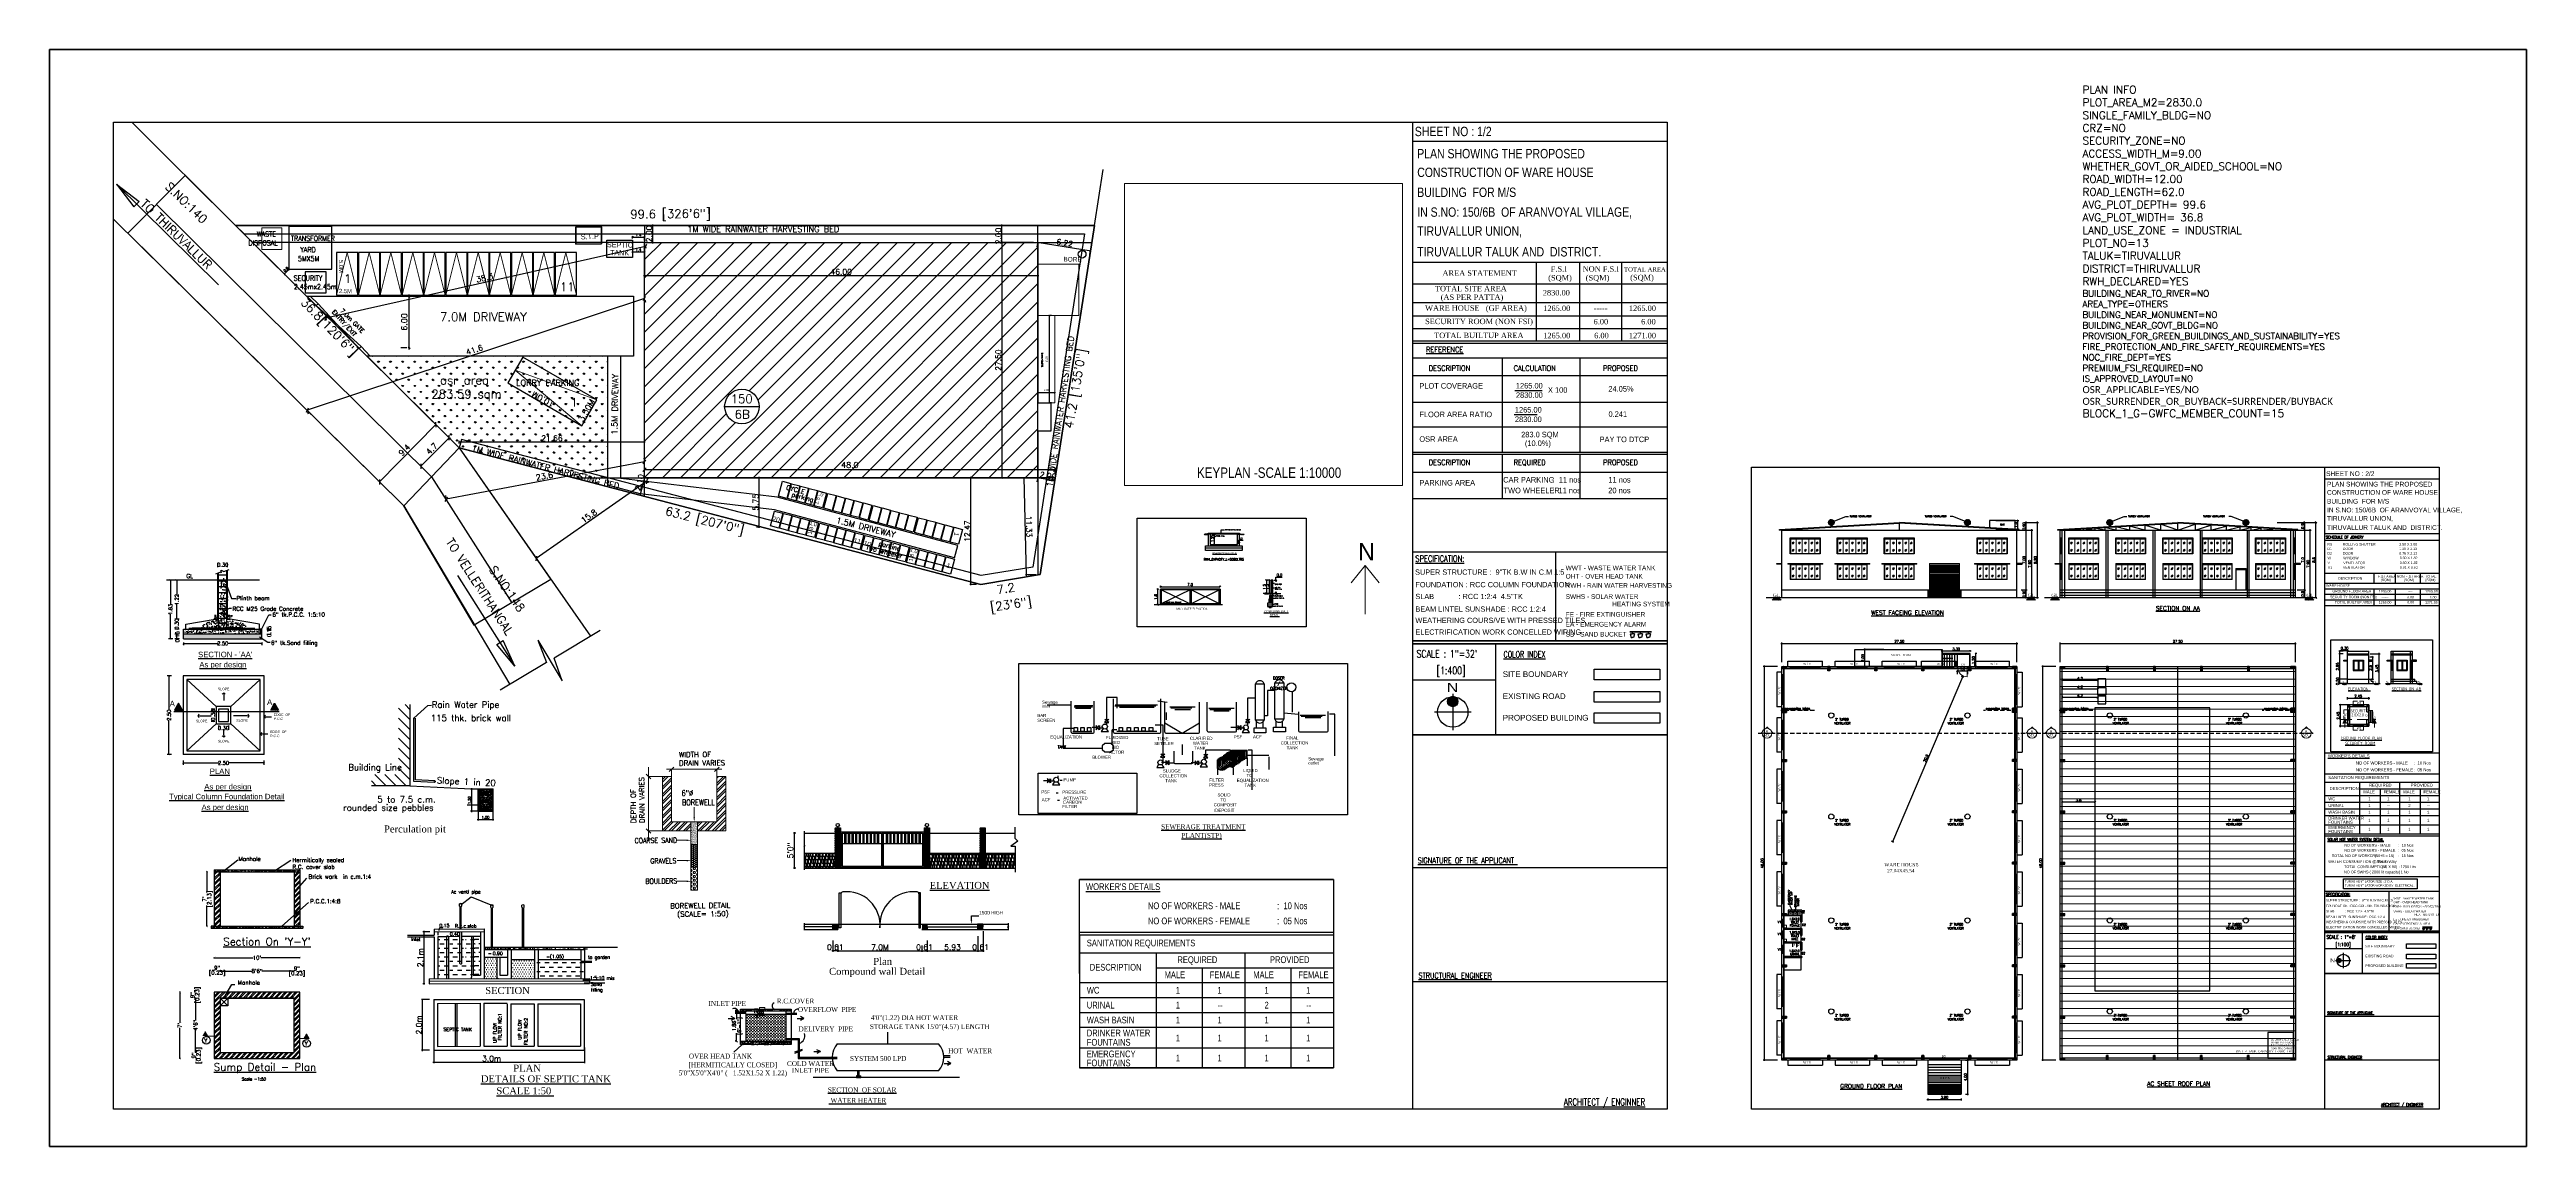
# Model space of a CAD drawing. Header units: metres. Extents: x -178271 to 51524, y -130823 to -18998.
# Drawn here: x -177817.9 to -177528.2, y -114013.3 to -113885.1 of the extents above; entities that cross this region are included whole.
import ezdxf
from ezdxf.enums import TextEntityAlignment as Align

# ---------------------------------------------------------------- set-up
doc = ezdxf.new("R2010")
doc.units = ezdxf.units.M
doc.header["$MEASUREMENT"] = 0
for name, pattern in [('CENTERX2', [4, 2.5, -0.5, 0.5, -0.5]), ('CONTINOUS', [0]), ('DASHED', [0.75, 0.5, -0.25]), ('DOT2', [0.125, 0, -0.125]), ('HIDDEN', [0.375, 0.25, -0.125]), ('HIDDEN2', [0.1875, 0.125, -0.0625])]:
    doc.linetypes.add(name, pattern=pattern)
for name, color, linetype, lineweight in [('2.5 Door-Window', 6, 'Continuous', 9), ('32', 1, 'Continuous', 18), ('ADIM', 9, 'Continuous', 18), ('BLK_1_DA_RAMP_1', 1, 'Continuous', 0), ('BLK_1_FLR_0_WASH', 243, 'Continuous', 5), ('BLK_1_INTERNAL_VEHICULAR_ACCESS', 161, 'Continuous', 0), ('CAR', 152, 'Continuous', 18), ('COLUMN', 11, 'Continuous', 30), ('Dimension', 7, 'Continuous', 9), ('DIST_CL_ROAD', 7, 'Continuous', 0), ('DIST_EXIT', 7, 'Continuous', 0), ('DOOR', 252, 'Continuous', 15), ('Doors', 5, 'Continuous', 15), ('FLOOR-GROUND', 7, 'Continuous', 50), ('G.TEXT', 7, 'Continuous', 18), ('GRID CIRCULE', 8, 'Continuous', 18), ('HANDRAIL', 51, 'Continuous', 15), ('Hatch', 252, 'Continuous', 9), ('LOCATION_PLAN', 7, 'Continuous', 0), ('NORTH_DIRECTION', 7, 'Continuous', 0), ('NOTIFIED_ROAD', 183, 'Continuous', 13), ('OSR_PLAN', 7, 'Continuous', 0), ('others', 4, 'Continuous', 20), ('ROAD_WIDTH', 2, 'Continuous', 0), ('STAIR CASE', 6, 'Continuous', 25), ('TEX', 3, 'Continuous', 9), ('Text Door', 6, 'Continuous', 9), ('WALL', 1, 'Continuous', 30), ('Walls', 1, 'Continuous', 30), ('WASTE_DISPOSAL', 7, 'Continuous', 0), ('Y', 2, 'Continuous', 18)]:
    doc.layers.add(name, color=color, linetype=linetype, lineweight=lineweight)
for name, color, linetype in [('2CON', 1, 'Continuous'), ('3.2 ELE1', 3, 'Continuous'), ('5.1 TEXT', 7, 'CENTERX2'), ('BLK_1_CHIMNEY_HT', 91, 'Continuous'), ('BLK_1_FLR_0_CARPET_AREA', 14, 'Continuous'), ('BLK_1_FLR_0_EXIT_WIDTH_DOOR', 2, 'Continuous'), ('BLK_1_FLR_0_REGULAR_ROOM_1', 4, 'Continuous'), ('BLK_1_FLR_0_URINAL', 235, 'Continuous'), ('BLK_1_FLR_0_WATER_CLOSET', 213, 'Continuous'), ('BLK_1_FLR_1_ROOF_AREA', 54, 'Continuous'), ('BLK_1_HT_OF_BLDG', 5, 'Continuous'), ('BLK_1_LVL_0_BLDG_FOOT_PRINT', 1, 'Continuous'), ('BLK_1_LVL_0_FRONT_SETBACK', 2, 'Continuous'), ('BLK_1_LVL_0_REAR_SETBACK', 11, 'Continuous'), ('BLK_1_LVL_0_SIDE_SETBACK1', 171, 'Continuous'), ('BLK_1_LVL_0_SIDE_SETBACK2', 102, 'Continuous'), ('BLK_1_PLINTH_HEIGHT', 7, 'Continuous'), ('BLK_1_ROOF_WATER_TANK_HT', 235, 'Continuous'), ('BLK_1_TERRACESERVICE_UTILITYDISTANCE', 1, 'Continuous'), ('BOUND', 40, 'Continuous'), ('concrete beam', 219, 'Continuous'), ('del', 6, 'Continuous'), ('dim', 8, 'Continuous'), ('dime', 10, 'Continuous'), ('DRIVE_WAY', 255, 'DOT2'), ('EL-DP', 200, 'Continuous'), ('FOOT', 3, 'Continuous'), ('frame', 253, 'Continuous'), ('FURN', 35, 'Continuous'), ('G Line', 253, 'Continuous'), ('GUARD_ROOM', 2, 'Continuous'), ('h', 2, 'DASHED'), ('HACH', 8, 'Continuous'), ('hat', 8, 'Continuous'), ('L4', 7, 'Continuous'), ('LAYER1', 3, 'Continuous'), ('LAYER2', 1, 'Continuous'), ('LINE', 2, 'Continuous'), ('LORRY_PARKING', 175, 'Continuous'), ('MAIN_GATE', 57, 'Continuous'), ('PLOT_BOUNDARY', 70, 'Continuous'), ('RN', 52, 'Continuous'), ('road', 1, 'Continuous'), ('RWH', 130, 'Continuous'), ('SEPTIC_TANK', 146, 'Continuous'), ('SEPTIC_TANK_1', 146, 'Continuous'), ('SNO', 6, 'Continuous'), ('SOLAR_PANEL', 3, 'Continuous'), ('SOLAR_WATER_HEATER', 1, 'Continuous'), ('STEX', 1, 'Continuous'), ('SUB', 3, 'HIDDEN2'), ('SURRENDER_ROAD_WIDTH', 2, 'Continuous'), ('TE', 7, 'Continuous'), ('Text', 4, 'Continuous'), ('TEXT-1', 6, 'Continuous'), ('text1', 2, 'Continuous'), ('Topo line', 6, 'Continuous'), ('TRANSFORMER_YARD', 7, 'Continuous'), ('TRANSFORMER_YARD_ROAD', 7, 'Continuous'), ('txt', 2, 'Continuous'), ('WAL', 1, 'Continuous'), ('WATER_TANK_CALCULATION', 150, 'Continuous'), ('WIN', 5, 'Continuous')]:
    doc.layers.add(name, color=color, linetype=linetype)
for name, color, linetype, plot in [('BLK_1_COVERED_AREA', 140, 'Continuous', False), ('BLK_1_FLR_0_BLT_UP_AREA', 45, 'Continuous', False), ('BLK_1_MAX_HEIGHT_CAL', 7, 'Continuous', False), ('BLK_1_MAX_HEIGHT_CAL_SET_BACK', 6, 'Continuous', False), ('CYCLE_PARKING', 2, 'Continuous', False), ('PARKING_SLOT', 30, 'Continuous', False), ('PLAN_INFO', 1, 'Continuous', False), ('SHORTEST_DIST_TO_ROAD', 6, 'Continuous', False), ('TWO_WHEELER_PARKING', 2, 'Continuous', False)]:
    doc.layers.add(name, color=color, linetype=linetype, plot=plot)
doc.styles.add('1', font='arial.ttf')
doc.styles.add('2', font='isocp.shx', dxfattribs={"width": 0.75})
doc.styles.add('9 INCH', font='GOTHIC.TTF', dxfattribs={"height": 6})
doc.styles.add('ar', font='arial.ttf')
doc.styles.add('ARIAL', font='arial.ttf')
doc.styles.add('DIM 100', font='ARIALN.TTF', dxfattribs={"width": 0.85, "height": 0.23})
doc.styles.add('ED', font='swiss.ttf')
doc.styles.add('NOS.', font='times.ttf')
doc.styles.add('rd', font='ARIALN.TTF')
doc.styles.add('ROMAN', font='romans.shx')
doc.styles.add('ROMANS', font='romans')
doc.styles.add('ROMANT', font='romant.shx')
doc.styles.add('ROMANTIC', font='romantic.ttf', dxfattribs={"width": 0.8})
doc.styles.add('RS', font='romans.shx')
doc.styles.add('RT', font='romantic.ttf')
doc.styles.add('ST25', font='romans.shx', dxfattribs={"width": 0.8, "height": 100})
doc.styles.get("Standard").update_dxf_attribs({"font": 'romans.shx'})
doc.styles.add('style1', font='romanc.shx', dxfattribs={"height": 0.7})
doc.styles.add('style2', font='arial.ttf')
doc.styles.add('style3', font='romantic.ttf', dxfattribs={"width": 0.8})
doc.styles.add('T', font='ROMI____.pfb', dxfattribs={"width": 1.2, "height": 24})
doc.styles.add('T1', font='ROMANS.shx', dxfattribs={"width": 0.96, "height": 4})
doc.styles.add('Title block Rev. text', font='tahoma.ttf')
doc.styles.add('UATEXT', font='GOTHIC.TTF')
doc.styles.add('USA TEXT', font='GOTHIC.TTF')
doc.styles.add('Vish', font='arial.ttf')
doc.dimstyles.new('400 SCALE', dxfattribs={"dimscale": 4000, "dimtxt": 0.2, "dimasz": 0.2, "dimexe": 0.05, "dimexo": 0.16, "dimgap": 0.09, "dimtad": 1, "dimdec": 0, "dimzin": 12, "dimdsep": 46, "dimtxsty": 'RS', "dimcen": 0.09, "dimclrd": 8, "dimclre": 8, "dimclrt": 7, "dimadec": 0, "dimazin": 3, "dimtfac": 0.09, "dimtdec": 0, "dimtix": 1, "dimtmove": 1, "dimatfit": 3, "dimfxl": 0, "dimtolj": 1, "dimtzin": 13, "dimlwd": -1, "dimlwe": -1, "dimarcsym": 0})
doc.dimstyles.new('GRID DIM 400', dxfattribs={"dimscale": 0, "dimtxt": 0.8, "dimasz": 0.2, "dimexe": 0, "dimexo": 0, "dimgap": 0.2, "dimtad": 0, "dimlfac": -0.1, "dimzin": 1, "dimdsep": 46, "dimtxsty": 'DIM 100', "dimblk": 'ARCHTICK', "dimcen": 0, "dimclrd": 256, "dimclre": 252, "dimclrt": 4, "dimazin": 0, "dimtfac": 1, "dimtix": 1, "dimtofl": 0, "dimtmove": 2, "dimatfit": 0, "dimfxl": 0, "dimtolj": 1, "dimtzin": 0, "dimarcsym": 0})
doc.dimstyles.new('main dim', dxfattribs={"dimtxt": 0.15, "dimasz": 0.12, "dimexe": 0.1, "dimexo": 0.1, "dimgap": 0.05, "dimtad": 1, "dimzin": 3, "dimdsep": 46, "dimtxsty": 'style1', "dimblk": 'OBLIQUE', "dimcen": 0.125, "dimclrd": 8, "dimclre": 8, "dimclrt": 7, "dimadec": 0, "dimazin": 0, "dimtfac": 0.8, "dimtix": 1, "dimtofl": 0, "dimtmove": 2, "dimatfit": 0, "dimfxl": 0, "dimtolj": 1, "dimtzin": 0, "dimarcsym": 0})
doc.dimstyles.new('mohan', dxfattribs={"dimtxt": 9, "dimasz": 4.5, "dimexe": 4.5, "dimexo": 9, "dimgap": 0.0625, "dimtad": 0, "dimdec": 4, "dimzin": 0, "dimdsep": 46, "dimlunit": 4, "dimtxsty": 'Standard', "dimblk": 'ARCHTICK', "dimcen": 0.09, "dimclrd": 9, "dimclre": 9, "dimclrt": 7, "dimadec": 0, "dimazin": 0, "dimtfac": 1, "dimtdec": 4, "dimtix": 1, "dimtofl": 0, "dimtmove": 2, "dimatfit": 0, "dimfxl": 0, "dimtolj": 1, "dimtzin": 0, "dimlwd": -1, "dimarcsym": 0})
doc.dimstyles.new('my1', dxfattribs={"dimtxt": 0.3, "dimasz": 0.1, "dimexe": 0.12, "dimexo": 0.5, "dimgap": 0.1, "dimtad": 1, "dimtoh": 1, "dimzin": 3, "dimdsep": 46, "dimtxsty": 'RS', "dimblk": 'OBLIQUE', "dimcen": 0.09, "dimdle": 0.1, "dimclrd": 8, "dimclre": 8, "dimclrt": 4, "dimadec": 0, "dimazin": 0, "dimtfac": 1, "dimtofl": 0, "dimtmove": 0, "dimatfit": 3, "dimldrblk": 'OBLIQUE', "dimfxl": 0, "dimtolj": 1, "dimtzin": 0, "dimarcsym": 0})
doc.dimstyles.new('ST-1', dxfattribs={"dimscale": 0.25, "dimtxt": 5, "dimasz": 1.5, "dimexe": 3, "dimexo": 3, "dimgap": 3, "dimtad": 0, "dimdec": 1, "dimzin": 0, "dimdsep": 46, "dimlunit": 4, "dimtxsty": 'Standard', "dimblk": 'ARCHTICK', "dimcen": 0, "dimclrd": 8, "dimclre": 8, "dimclrt": 1, "dimadec": 0, "dimazin": 0, "dimtfac": 1, "dimtdec": 1, "dimtix": 1, "dimtofl": 0, "dimtmove": 0, "dimatfit": 3, "dimfxl": 0, "dimtolj": 1, "dimtzin": 0, "dimarcsym": 0})
doc.dimstyles.get("Standard").update_dxf_attribs({"dimtxt": 0.3, "dimasz": 0.18, "dimexe": 0.1, "dimexo": 0.22, "dimgap": 0.09, "dimtad": 1, "dimtoh": 1, "dimdec": 1, "dimzin": 0, "dimdsep": 46, "dimtxsty": 'ROMANS', "dimblk": 'OBLIQUE', "dimcen": 0.09, "dimclrd": 8, "dimclre": 8, "dimclrt": 6, "dimadec": 0, "dimazin": 0, "dimtfac": 1, "dimtdec": 1, "dimtofl": 0, "dimtmove": 0, "dimatfit": 3, "dimfxl": 0, "dimtolj": 1, "dimtzin": 0, "dimarcsym": 0})
pattern_1 = [(320, (2625.09171, 1555.362774), (-0.0062752135, -0.0717260183), [0.0075, -0.0825]), (265, (2625.09171, 1555.362774), (0.0752192134, 0.0138751334), [0.006, -0.066]), (10.4514, (2625.091186, 1555.3568), (0.0689439542, -0.0578509382), [0.006374019, -0.0701142112]), (316.1842, (2625.11171, 1555.362774), (-0.0165519014, -0.1067241049), [0.01125, -0.12375]), (6.6356, (2625.11033, 1555.35388), (0.097411787, -0.0934662706), [0.0095610288, -0.1051713]), (261.1842, (2625.11171, 1555.36277), (0.09741186, -0.0934661945), [0.009, -0.099]), (291, (2625.10671, 1555.352774), (-0.0402618891, -0.0596907052), [0.0075, -0.0825]), (236, (2625.10671, 1555.352774), (0.0725150045, -0.0243315332), [0.006, -0.066]), (341.4514, (2625.10335, 1555.3478), (0.0322530497, -0.0840222629), [0.006374019, -0.0701142112]), (307.5, (2625.091708, 1555.362774), (0.03328938538, -0.00121598553), [0, -0.0652, 0, -0.067, 0, -0.06625]), (277.5, (2625.09171, 1555.362774), (0.0394411712, -0.02630695374), [0, -0.0382, 0, -0.0637, 0, -0.02525]), (237.5, (2625.091708, 1555.385074), (-0.00225548717, -0.05338224362), [0, -0.025, 0, -0.078, 0, -0.1035]), (227.5, (2625.09171, 1555.395074), (0.0100104982, -0.0583186169), [0, -0.0325, 0, -0.0518, 0, -0.0735])]
pattern_2 = [(40, (-174923.953074, -115517.0636), (-0.0062752135, 0.0717260183), [0.0075, -0.0825]), (95, (-174923.95307, -115517.0636), (0.0752192134, -0.0138751334), [0.006, -0.066]), (349.5486, (-174923.9536, -115517.057624), (0.0689439542, 0.0578509382), [0.006374019, -0.0701142112]), (43.8158, (-174923.93307, -115517.0636), (-0.0165519014, 0.1067241049), [0.01125, -0.12375]), (353.3644, (-174923.93445, -115517.05471), (0.097411787, 0.0934662706), [0.0095610288, -0.1051713]), (98.8158, (-174923.93307, -115517.0636), (0.09741186, 0.0934661945), [0.009, -0.099]), (69, (-174923.938074, -115517.0536), (-0.0402618891, 0.0596907052), [0.0075, -0.0825]), (124, (-174923.93807, -115517.0536), (0.0725150045, 0.0243315332), [0.006, -0.066]), (18.5486, (-174923.94143, -115517.04863), (0.0322530497, 0.0840222629), [0.006374019, -0.0701142112]), (52.5, (-174923.953074, -115517.0636), (0.03328938538, 0.00121598553), [0, -0.0652, 0, -0.067, 0, -0.06625]), (82.5, (-174923.953074, -115517.0636), (0.0394411712, 0.02630695374), [0, -0.0382, 0, -0.0637, 0, -0.02525]), (122.5, (-174923.953074, -115517.0859), (-0.00225548717, 0.05338224362), [0, -0.025, 0, -0.078, 0, -0.1035]), (132.5, (-174923.953074, -115517.0959), (0.0100104982, 0.0583186169), [0, -0.0325, 0, -0.0518, 0, -0.0735])]
pattern_3 = [(40, (-174923.953074, -115519.3336), (-0.0062752135, 0.0717260183), [0.0075, -0.0825]), (95, (-174923.95307, -115519.3336), (0.0752192134, -0.0138751334), [0.006, -0.066]), (349.5486, (-174923.9536, -115519.327624), (0.0689439542, 0.0578509382), [0.006374019, -0.0701142112]), (43.8158, (-174923.93307, -115519.3336), (-0.0165519014, 0.1067241049), [0.01125, -0.12375]), (353.3644, (-174923.93445, -115519.32471), (0.097411787, 0.0934662706), [0.0095610288, -0.1051713]), (98.8158, (-174923.93307, -115519.3336), (0.09741186, 0.0934661945), [0.009, -0.099]), (69, (-174923.938074, -115519.3236), (-0.0402618891, 0.0596907052), [0.0075, -0.0825]), (124, (-174923.93807, -115519.3236), (0.0725150045, 0.0243315332), [0.006, -0.066]), (18.5486, (-174923.94143, -115519.31863), (0.0322530497, 0.0840222629), [0.006374019, -0.0701142112]), (52.5, (-174923.953074, -115519.3336), (0.03328938538, 0.00121598553), [0, -0.0652, 0, -0.067, 0, -0.06625]), (82.5, (-174923.953074, -115519.3336), (0.0394411712, 0.02630695374), [0, -0.0382, 0, -0.0637, 0, -0.02525]), (122.5, (-174923.953074, -115519.3559), (-0.00225548717, 0.05338224362), [0, -0.025, 0, -0.078, 0, -0.1035]), (132.5, (-174923.953074, -115519.3659), (0.0100104982, 0.0583186169), [0, -0.0325, 0, -0.0518, 0, -0.0735])]
pattern_4 = [(40, (-174921.683074, -115519.3336), (-0.0062752135, 0.0717260183), [0.0075, -0.0825]), (95, (-174921.68307, -115519.3336), (0.0752192134, -0.0138751334), [0.006, -0.066]), (349.5486, (-174921.6836, -115519.327624), (0.0689439542, 0.0578509382), [0.006374019, -0.0701142112]), (43.8158, (-174921.66307, -115519.3336), (-0.0165519014, 0.1067241049), [0.01125, -0.12375]), (353.3644, (-174921.66445, -115519.32471), (0.097411787, 0.0934662706), [0.0095610288, -0.1051713]), (98.8158, (-174921.66307, -115519.3336), (0.09741186, 0.0934661945), [0.009, -0.099]), (69, (-174921.668074, -115519.3236), (-0.0402618891, 0.0596907052), [0.0075, -0.0825]), (124, (-174921.66807, -115519.3236), (0.0725150045, 0.0243315332), [0.006, -0.066]), (18.5486, (-174921.67143, -115519.31863), (0.0322530497, 0.0840222629), [0.006374019, -0.0701142112]), (52.5, (-174921.683074, -115519.3336), (0.03328938538, 0.00121598553), [0, -0.0652, 0, -0.067, 0, -0.06625]), (82.5, (-174921.683074, -115519.3336), (0.0394411712, 0.02630695374), [0, -0.0382, 0, -0.0637, 0, -0.02525]), (122.5, (-174921.683074, -115519.3559), (-0.00225548717, 0.05338224362), [0, -0.025, 0, -0.078, 0, -0.1035]), (132.5, (-174921.683074, -115519.3659), (0.0100104982, 0.0583186169), [0, -0.0325, 0, -0.0518, 0, -0.0735])]
pattern_5 = [(40, (-174921.683074, -115517.0636), (-0.0062752135, 0.0717260183), [0.0075, -0.0825]), (95, (-174921.68307, -115517.0636), (0.0752192134, -0.0138751334), [0.006, -0.066]), (349.5486, (-174921.6836, -115517.057624), (0.0689439542, 0.0578509382), [0.006374019, -0.0701142112]), (43.8158, (-174921.66307, -115517.0636), (-0.0165519014, 0.1067241049), [0.01125, -0.12375]), (353.3644, (-174921.66445, -115517.05471), (0.097411787, 0.0934662706), [0.0095610288, -0.1051713]), (98.8158, (-174921.66307, -115517.0636), (0.09741186, 0.0934661945), [0.009, -0.099]), (69, (-174921.668074, -115517.0536), (-0.0402618891, 0.0596907052), [0.0075, -0.0825]), (124, (-174921.66807, -115517.0536), (0.0725150045, 0.0243315332), [0.006, -0.066]), (18.5486, (-174921.67143, -115517.04863), (0.0322530497, 0.0840222629), [0.006374019, -0.0701142112]), (52.5, (-174921.683074, -115517.0636), (0.03328938538, 0.00121598553), [0, -0.0652, 0, -0.067, 0, -0.06625]), (82.5, (-174921.683074, -115517.0636), (0.0394411712, 0.02630695374), [0, -0.0382, 0, -0.0637, 0, -0.02525]), (122.5, (-174921.683074, -115517.0859), (-0.00225548717, 0.05338224362), [0, -0.025, 0, -0.078, 0, -0.1035]), (132.5, (-174921.683074, -115517.0959), (0.0100104982, 0.0583186169), [0, -0.0325, 0, -0.0518, 0, -0.0735])]
pattern_6 = [(50, (20610.453, 15975.0276), (7.1726018, -0.6275213), [0.75, -8.25]), (355, (20610.453, 15975.0276), (-1.3875133, 7.5219213), [0.6, -6.6]), (100.4514, (20611.051, 15974.975), (5.7850938, 6.8943954), [0.637402, -7.0114211]), (46.1842, (20610.453, 15977.028), (10.6724105, -1.65519), [1.125, -12.375]), (96.6356, (20611.343, 15976.89), (9.346627, 9.7411787), [0.956103, -10.51713]), (351.1842, (20610.453, 15977.028), (9.3466195, 9.741186), [0.9, -9.9]), (21, (20611.453, 15976.5276), (5.9690705, -4.0261889), [0.75, -8.25]), (326, (20611.453, 15976.5276), (2.4331533, 7.2515005), [0.6, -6.6]), (71.4514, (20611.951, 15976.192), (8.4022263, 3.225305), [0.637402, -7.0114211]), (37.5, (20610.4532, 15975.0276), (0.12159855, 3.32893854), [0, -6.52, 0, -6.7, 0, -6.625]), (7.5, (20610.4532, 15975.0276), (2.63069537, 3.9441171), [0, -3.82, 0, -6.37, 0, -2.525]), (327.5, (20608.2232, 15975.0276), (5.33822436, -0.22554872), [0, -2.5, 0, -7.8, 0, -10.35]), (317.5, (20607.2232, 15975.0276), (5.8318617, 1.0010498), [0, -3.25, 0, -5.18, 0, -7.35])]
pattern_7 = [(50, (-379.0064, -621.69866), (0.24708799, -0.0216174), [0.02583665, -0.28420313]), (355, (-379.0064, -621.69866), (-0.04779826, 0.25912165), [0.02066932, -0.227362505]), (100.4514, (-378.98582, -621.70046), (0.19928991, 0.23750409), [0.02195777, -0.241535495]), (46.1842, (-379.0064, -621.62976), (0.36765242, -0.05701942), [0.03875497, -0.4263047]), (96.6356, (-378.97577, -621.6345), (0.32198069, 0.33557254), [0.03293666, -0.36230319]), (351.1842, (-379.0064, -621.62976), (0.32198043, 0.3355728), [0.03100398, -0.34104376]), (21, (-378.97196, -621.64698), (0.2056277, -0.138697636), [0.02583665, -0.28420313]), (326, (-378.97196, -621.64698), (0.08381937, 0.24980596), [0.02066932, -0.227362505]), (71.4514, (-378.95482, -621.65854), (0.289447154, 0.11110809), [0.02195777, -0.241535495]), (37.5, (-379.00641, -621.69866), (0.004188932, 0.114678152), [0, -0.224606596, 0, -0.230807392, 0, -0.228223727]), (7.5, (-379.00641, -621.69866), (0.090624468, 0.135870356), [0, -0.131594662, 0, -0.219439266, 0, -0.086983383]), (327.5, (-379.08323, -621.69866), (0.183895767, -0.007769897), [0, -0.08612216, 0, -0.268701142, 0, -0.356545747]), (317.5, (-379.11768, -621.69866), (0.200901013, 0.03448503), [0, -0.11195881, 0, -0.178445118, 0, -0.253199153])]
pattern_8 = [(0, (-177389.65864, -115235.85771), (0.146693514, 0.25408062), [0.03667338, -0.25671365]), (90, (-177389.6403, -115235.85771), (-0.146693514, 0.25408062), [0.01833669, -0.48982455]), (90, (-177389.63572, -115235.85771), (-0.146693514, 0.25408062), [0.01466935, -0.49349189]), (90, (-177389.64489, -115235.85771), (-0.146693514, 0.25408062), [0.01466935, -0.49349189]), (60, (-177389.63114, -115235.85771), (-0.146693514, 0.25408062), [0.01173548, -0.28165155]), (120, (-177389.64947, -115235.85771), (-0.29338703, 1e-10), [0.01173548, -0.28165155])]

# ---------------------------------------------------------------- blocks, each defined once
blk = doc.blocks.new('_Oblique')
at = {"color": 0, "linetype": 'ByBlock', "lineweight": -2}
blk.add_line((-0.5, -0.5), (0.5, 0.5), dxfattribs=at)
blk = doc.blocks.new('*D218')
at = {"layer": 'Defpoints', "color": 0, "ltscale": 10}
for p in [(-177748.32, -113907.65), (-177702.32, -113907.65), (-177702.32, -113911.51)]:
    blk.add_point(p, dxfattribs=at)
at = {"layer": 'dim', "color": 8, "lineweight": -2, "ltscale": 10}
for p, q in [((-177748.32, -113908.15), (-177748.32, -113911.63)), ((-177702.32, -113908.15), (-177702.32, -113911.63)), ((-177748.42, -113911.51), (-177702.22, -113911.51))]:
    blk.add_line(p, q, dxfattribs=at)
at = {"layer": 'dim', "color": 8, "lineweight": -2, "ltscale": 10, "xscale": 0.1, "yscale": 0.1, "zscale": 0.1, "rotation": 180}
blk.add_blockref('_Oblique', (-177748.32, -113911.51), dxfattribs=at)
at = {"layer": 'dim', "color": 8, "lineweight": -2, "ltscale": 10, "xscale": 0.1, "yscale": 0.1, "zscale": 0.1}
blk.add_blockref('_Oblique', (-177702.32, -113911.51), dxfattribs=at)
at = {"layer": 'dim', "color": 4, "ltscale": 10, "insert": (-177725.32, -113911.08), "char_height": 0.65, "attachment_point": 5, "style": 'RS'}
blk.add_mtext('\\A1;46.00', dxfattribs=at)
blk = doc.blocks.new('*D219')
at = {"layer": 'Defpoints', "color": 0, "ltscale": 1000}
for p in [(-177702.32, -113907.65), (-177706.51, -113935.15), (-177702.32, -113935.15)]:
    blk.add_point(p, dxfattribs=at)
at = {"layer": 'dim', "color": 8, "lineweight": -2, "ltscale": 1000}
for p, q in [((-177702.82, -113907.65), (-177706.63, -113907.65)), ((-177706.51, -113907.55), (-177706.51, -113935.25)), ((-177702.82, -113935.15), (-177706.63, -113935.15))]:
    blk.add_line(p, q, dxfattribs=at)
at = {"layer": 'dim', "color": 8, "lineweight": -2, "ltscale": 1000, "xscale": 0.1, "yscale": 0.1, "zscale": 0.1}
for p, rotation in [((-177706.51, -113907.65), 90), ((-177706.51, -113935.15), 270)]:
    blk.add_blockref('_Oblique', p, dxfattribs=dict(at, rotation=rotation))
at = {"layer": 'dim', "color": 4, "ltscale": 1000, "insert": (-177706.93, -113921.4), "char_height": 0.65, "attachment_point": 5, "rotation": 90, "style": 'RS'}
blk.add_mtext('\\A1;27.50', dxfattribs=at)
blk = doc.blocks.new('*D220')
at = {"layer": 'Defpoints', "color": 0, "ltscale": 1000}
for p in [(-177706.51, -113905.65), (-177702.32, -113905.65), (-177702.32, -113907.65)]:
    blk.add_point(p, dxfattribs=at)
at = {"layer": 'dim', "color": 8, "lineweight": -2, "ltscale": 1000}
for p, q in [((-177702.82, -113905.65), (-177706.63, -113905.65)), ((-177706.51, -113907.75), (-177706.51, -113905.55)), ((-177702.82, -113907.65), (-177706.63, -113907.65))]:
    blk.add_line(p, q, dxfattribs=at)
at = {"layer": 'dim', "color": 8, "lineweight": -2, "ltscale": 1000, "xscale": 0.1, "yscale": 0.1, "zscale": 0.1}
for p, rotation in [((-177706.51, -113905.65), 90), ((-177706.51, -113907.65), 270)]:
    blk.add_blockref('_Oblique', p, dxfattribs=dict(at, rotation=rotation))
at = {"layer": 'dim', "color": 4, "ltscale": 1000, "insert": (-177706.93, -113906.89), "char_height": 0.65, "attachment_point": 5, "rotation": 90, "style": 'RS'}
blk.add_mtext('\\A1;2.00', dxfattribs=at)
blk = doc.blocks.new('*D221')
at = {"layer": 'Defpoints', "color": 0, "ltscale": 1000}
for p in [(-177702.32, -113935.15), (-177700.33, -113935.45), (-177700.33, -113935.45)]:
    blk.add_point(p, dxfattribs=at)
at = {"layer": 'dim', "color": 8, "lineweight": -2, "ltscale": 1000}
for p, q in [((-177702.41, -113935.13), (-177700.24, -113935.47)), ((-177702.39, -113935.64), (-177702.33, -113935.27)), ((-177700.41, -113935.95), (-177700.35, -113935.57))]:
    blk.add_line(p, q, dxfattribs=at)
at = {"layer": 'dim', "color": 8, "lineweight": -2, "ltscale": 1000, "xscale": 0.1, "yscale": 0.1, "zscale": 0.1}
for p, rotation in [((-177702.32, -113935.15), 171.174194961349), ((-177700.33, -113935.45), 351.174194961349)]:
    blk.add_blockref('_Oblique', p, dxfattribs=dict(at, rotation=rotation))
at = {"layer": 'dim', "color": 4, "ltscale": 1000, "insert": (-177701.12, -113934.9), "char_height": 0.65, "attachment_point": 5, "rotation": 351.1742, "style": 'RS'}
blk.add_mtext('\\A1;2.00', dxfattribs=at)
blk = doc.blocks.new('*D222')
at = {"layer": 'Defpoints', "color": 0, "ltscale": 1000}
for p in [(-177702.32, -113907.65), (-177696.17, -113908.6), (-177696.17, -113908.6)]:
    blk.add_point(p, dxfattribs=at)
at = {"layer": 'dim', "color": 8, "lineweight": -2, "ltscale": 1000}
for p, q in [((-177702.41, -113907.63), (-177696.07, -113908.62)), ((-177702.39, -113908.14), (-177702.33, -113907.77)), ((-177696.24, -113909.1), (-177696.18, -113908.72))]:
    blk.add_line(p, q, dxfattribs=at)
at = {"layer": 'dim', "color": 8, "lineweight": -2, "ltscale": 1000, "xscale": 0.1, "yscale": 0.1, "zscale": 0.1}
for p, rotation in [((-177702.32, -113907.65), 171.1741949623895), ((-177696.17, -113908.6), 351.1741949623895)]:
    blk.add_blockref('_Oblique', p, dxfattribs=dict(at, rotation=rotation))
at = {"layer": 'dim', "color": 4, "ltscale": 1000, "insert": (-177699.17, -113907.7), "char_height": 0.65, "attachment_point": 5, "rotation": 351.1742, "style": 'RS'}
blk.add_mtext('\\A1;6.22', dxfattribs=at)
blk = doc.blocks.new('*D223')
at = {"layer": 'Defpoints', "color": 0, "ltscale": 1000}
for p in [(-177748.32, -113935.15), (-177748.85, -113937.18), (-177748.85, -113937.18)]:
    blk.add_point(p, dxfattribs=at)
at = {"layer": 'dim', "color": 8, "lineweight": -2, "ltscale": 1000}
for p, q in [((-177748.29, -113935.05), (-177748.87, -113937.28)), ((-177747.83, -113935.27), (-177748.2, -113935.18)), ((-177748.36, -113937.31), (-177748.73, -113937.21))]:
    blk.add_line(p, q, dxfattribs=at)
at = {"layer": 'dim', "color": 8, "lineweight": -2, "ltscale": 1000, "xscale": 0.1, "yscale": 0.1, "zscale": 0.1}
for p, rotation in [((-177748.32, -113935.15), 75.33012891541456), ((-177748.85, -113937.18), 255.3301289154145)]:
    blk.add_blockref('_Oblique', p, dxfattribs=dict(at, rotation=rotation))
at = {"layer": 'dim', "color": 4, "ltscale": 1000, "insert": (-177748.9, -113935.7), "char_height": 0.65, "attachment_point": 5, "rotation": 75.3301, "style": 'RS'}
blk.add_mtext('\\A1;2.10', dxfattribs=at)
blk = doc.blocks.new('*D224')
at = {"layer": 'Defpoints', "color": 0, "ltscale": 1000}
for p in [(-177747.88, -113905.65), (-177747.35, -113905.65), (-177747.88, -113907.65)]:
    blk.add_point(p, dxfattribs=at)
at = {"layer": 'LAYER2', "color": 8, "lineweight": -2, "ltscale": 1000}
for p, q in [((-177747.38, -113905.65), (-177747.23, -113905.65)), ((-177747.35, -113907.75), (-177747.35, -113905.55)), ((-177747.38, -113907.65), (-177747.23, -113907.65))]:
    blk.add_line(p, q, dxfattribs=at)
at = {"layer": 'LAYER2', "color": 8, "lineweight": -2, "ltscale": 1000, "xscale": 0.1, "yscale": 0.1, "zscale": 0.1}
for p, rotation in [((-177747.35, -113905.65), 90), ((-177747.35, -113907.65), 270)]:
    blk.add_blockref('_Oblique', p, dxfattribs=dict(at, rotation=rotation))
at = {"layer": 'LAYER2', "color": 4, "ltscale": 1000, "insert": (-177747.78, -113906.65), "char_height": 0.65, "attachment_point": 5, "rotation": 90, "style": 'RS'}
blk.add_mtext('\\A1;2.00', dxfattribs=at)
blk = doc.blocks.new('*D225')
at = {"layer": 'Defpoints', "color": 0, "ltscale": 1000}
for p in [(-177710.15, -113935.15), (-177709, -113935.15), (-177709, -113947.61)]:
    blk.add_point(p, dxfattribs=at)
at = {"layer": 'dim', "color": 8, "lineweight": -2, "ltscale": 1000}
for p, q in [((-177709.5, -113935.15), (-177710.27, -113935.15)), ((-177710.15, -113947.71), (-177710.15, -113935.05)), ((-177709.5, -113947.61), (-177710.27, -113947.61))]:
    blk.add_line(p, q, dxfattribs=at)
at = {"layer": 'dim', "color": 8, "lineweight": -2, "ltscale": 1000, "xscale": 0.1, "yscale": 0.1, "zscale": 0.1}
for p, rotation in [((-177710.15, -113935.15), 90), ((-177710.15, -113947.61), 270)]:
    blk.add_blockref('_Oblique', p, dxfattribs=dict(at, rotation=rotation))
at = {"layer": 'dim', "color": 4, "ltscale": 1000, "insert": (-177710.58, -113941.38), "char_height": 0.65, "attachment_point": 5, "rotation": 90, "style": 'RS'}
blk.add_mtext('\\A1;12.47', dxfattribs=at)
blk = doc.blocks.new('*D226')
at = {"layer": 'Defpoints', "color": 0, "ltscale": 1000}
for p in [(-177703.91, -113935.18), (-177702.32, -113935.15), (-177702.05, -113946.47)]:
    blk.add_point(p, dxfattribs=at)
at = {"layer": 'dim', "color": 8, "lineweight": -2, "ltscale": 1000}
for p, q in [((-177702.81, -113935.16), (-177704.03, -113935.19)), ((-177703.64, -113946.61), (-177703.91, -113935.08)), ((-177702.55, -113946.49), (-177703.76, -113946.51))]:
    blk.add_line(p, q, dxfattribs=at)
at = {"layer": 'dim', "color": 8, "lineweight": -2, "ltscale": 1000, "xscale": 0.1, "yscale": 0.1, "zscale": 0.1}
for p, rotation in [((-177703.91, -113935.18), 91.36360601287913), ((-177703.64, -113946.51), 271.3636060128791)]:
    blk.add_blockref('_Oblique', p, dxfattribs=dict(at, rotation=rotation))
at = {"layer": 'dim', "color": 4, "ltscale": 1000, "insert": (-177703.35, -113940.84), "char_height": 0.65, "attachment_point": 5, "rotation": 271.3636, "style": 'RS'}
blk.add_mtext('\\A1;11.33', dxfattribs=at)
blk = doc.blocks.new('*D227')
at = {"layer": 'Defpoints', "color": 0, "ltscale": 1000}
for p in [(-177734.89, -113935.14), (-177734.7, -113935.14), (-177734.7, -113940.89)]:
    blk.add_point(p, dxfattribs=at)
at = {"layer": 'dim', "color": 8, "lineweight": -2, "ltscale": 1000}
for p, q in [((-177735.2, -113935.14), (-177735.01, -113935.14)), ((-177734.89, -113940.99), (-177734.89, -113935.04)), ((-177735.2, -113940.89), (-177735.01, -113940.89))]:
    blk.add_line(p, q, dxfattribs=at)
at = {"layer": 'dim', "color": 8, "lineweight": -2, "ltscale": 1000, "xscale": 0.1, "yscale": 0.1, "zscale": 0.1}
for p, rotation in [((-177734.89, -113935.14), 89.98088925432452), ((-177734.89, -113940.89), 269.9808892543245)]:
    blk.add_blockref('_Oblique', p, dxfattribs=dict(at, rotation=rotation))
at = {"layer": 'dim', "color": 4, "ltscale": 1000, "insert": (-177735.31, -113938.01), "char_height": 0.65, "attachment_point": 5, "rotation": 89.9809, "style": 'RS'}
blk.add_mtext('\\A1;5.75', dxfattribs=at)
blk = doc.blocks.new('*D228')
at = {"layer": 'Defpoints', "color": 0, "ltscale": 1000}
for p in [(-177769.97, -113931.65), (-177748.32, -113930.96), (-177748.32, -113931.65)]:
    blk.add_point(p, dxfattribs=at)
at = {"layer": 'dim', "color": 8, "lineweight": -2, "ltscale": 1000}
for p, q in [((-177770.07, -113930.96), (-177748.22, -113930.96)), ((-177769.97, -113931.15), (-177769.97, -113930.84)), ((-177748.32, -113931.15), (-177748.32, -113930.84))]:
    blk.add_line(p, q, dxfattribs=at)
at = {"layer": 'dim', "color": 8, "lineweight": -2, "ltscale": 1000, "xscale": 0.1, "yscale": 0.1, "zscale": 0.1, "rotation": 180}
blk.add_blockref('_Oblique', (-177769.97, -113930.96), dxfattribs=at)
at = {"layer": 'dim', "color": 8, "lineweight": -2, "ltscale": 1000, "xscale": 0.1, "yscale": 0.1, "zscale": 0.1}
blk.add_blockref('_Oblique', (-177748.32, -113930.96), dxfattribs=at)
at = {"layer": 'dim', "color": 4, "ltscale": 1000, "insert": (-177759.14, -113930.53), "char_height": 0.65, "attachment_point": 5, "style": 'RS'}
blk.add_mtext('\\A1;21.66', dxfattribs=at)
blk = doc.blocks.new('*D229')
at = {"layer": 'BLK_1_ROOF_WATER_TANK_HT', "color": 8, "lineweight": -2}
for p, q in [((-177590.27, -113940.15), (-177587.61, -113940.15)), ((-177590.27, -113941.15), (-177587.61, -113941.15)), ((-177587.71, -113941.15), (-177587.71, -113940.15))]:
    blk.add_line(p, q, dxfattribs=at)
at = {"layer": 'Defpoints', "color": 0}
for p in [(-177590.49, -113940.15), (-177590.49, -113941.15), (-177587.71, -113940.15)]:
    blk.add_point(p, dxfattribs=at)
at = {"layer": 'BLK_1_ROOF_WATER_TANK_HT', "color": 8, "lineweight": -2, "xscale": 0.18, "yscale": 0.18, "zscale": 0.18}
for p, rotation in [((-177587.71, -113940.15), 90), ((-177587.71, -113941.15), 270)]:
    blk.add_blockref('_Oblique', p, dxfattribs=dict(at, rotation=rotation))
at = {"layer": 'BLK_1_ROOF_WATER_TANK_HT', "color": 6, "insert": (-177587.95, -113940.65), "char_height": 0.3, "attachment_point": 5, "rotation": 90, "style": 'ROMANS'}
blk.add_mtext('\\A1;1.0', dxfattribs=at)
blk = doc.blocks.new('*D230')
at = {"layer": 'Defpoints', "color": 0}
for p in [(-177594.53, -113958.25), (-177594.16, -113958.41), (-177602.72, -113977.49)]:
    blk.add_point(p, dxfattribs=at)
at = {"layer": 'DIST_EXIT', "color": 8, "lineweight": -2}
for p, q in [((-177602.35, -113977.65), (-177594.16, -113958.41)), ((-177594.33, -113958.33), (-177594.06, -113958.45)), ((-177602.52, -113977.57), (-177602.26, -113977.69))]:
    blk.add_line(p, q, dxfattribs=at)
at = {"layer": 'DIST_EXIT', "color": 8, "lineweight": -2, "xscale": 0.18, "yscale": 0.18, "zscale": 0.18}
for p, rotation in [((-177594.16, -113958.41), 66.92818385252647), ((-177602.35, -113977.65), 246.9281838525265)]:
    blk.add_blockref('_Oblique', p, dxfattribs=dict(at, rotation=rotation))
at = {"layer": 'DIST_EXIT', "color": 6, "insert": (-177598.47, -113967.93), "char_height": 0.3, "attachment_point": 5, "rotation": 66.9282, "style": 'ROMANS'}
blk.add_mtext('\\A1;20.9', dxfattribs=at)
blk = doc.blocks.new('*D231')
at = {"layer": 'BLK_1_FLR_0_EXIT_WIDTH_DOOR', "color": 8, "lineweight": -2}
for p, q in [((-177594.78, -113958.12), (-177594.78, -113957.63)), ((-177594.78, -113957.73), (-177593.58, -113957.73)), ((-177593.58, -113958.12), (-177593.58, -113957.63))]:
    blk.add_line(p, q, dxfattribs=at)
at = {"layer": 'Defpoints', "color": 0}
for p in [(-177594.78, -113958.34), (-177593.58, -113957.73), (-177593.58, -113958.34)]:
    blk.add_point(p, dxfattribs=at)
at = {"layer": 'BLK_1_FLR_0_EXIT_WIDTH_DOOR', "color": 8, "lineweight": -2, "xscale": 0.18, "yscale": 0.18, "zscale": 0.18, "rotation": 180}
blk.add_blockref('_Oblique', (-177594.78, -113957.73), dxfattribs=at)
at = {"layer": 'BLK_1_FLR_0_EXIT_WIDTH_DOOR', "color": 8, "lineweight": -2, "xscale": 0.18, "yscale": 0.18, "zscale": 0.18}
blk.add_blockref('_Oblique', (-177593.58, -113957.73), dxfattribs=at)
at = {"layer": 'BLK_1_FLR_0_EXIT_WIDTH_DOOR', "color": 6, "insert": (-177594.18, -113957.49), "char_height": 0.3, "attachment_point": 5, "style": 'ROMANS'}
blk.add_mtext('\\A1;1.2', dxfattribs=at)
blk = doc.blocks.new('*D281')
at = {"layer": 'BLK_1_PLINTH_HEIGHT', "color": 8, "lineweight": -2, "ltscale": 400}
for p, q in [((-177555.04, -113948.26), (-177554.07, -113948.26)), ((-177555.04, -113949.16), (-177554.07, -113949.16)), ((-177554.17, -113949.16), (-177554.17, -113948.26))]:
    blk.add_line(p, q, dxfattribs=at)
at = {"layer": 'Defpoints', "color": 0, "ltscale": 400}
for p in [(-177555.26, -113948.26), (-177555.26, -113949.16), (-177554.17, -113948.26)]:
    blk.add_point(p, dxfattribs=at)
at = {"layer": 'BLK_1_PLINTH_HEIGHT', "color": 8, "lineweight": -2, "ltscale": 400, "xscale": 0.18, "yscale": 0.18, "zscale": 0.18}
for p, rotation in [((-177554.17, -113948.26), 90), ((-177554.17, -113949.16), 270)]:
    blk.add_blockref('_Oblique', p, dxfattribs=dict(at, rotation=rotation))
at = {"layer": 'BLK_1_PLINTH_HEIGHT', "color": 6, "ltscale": 400, "insert": (-177554.41, -113948.71), "char_height": 0.3, "attachment_point": 5, "rotation": 90, "style": 'ROMANS'}
blk.add_mtext('\\A1;0.9', dxfattribs=at)
blk = doc.blocks.new('*D232')
at = {"layer": 'BLK_1_FLR_0_REGULAR_ROOM_1', "color": 8, "lineweight": -2}
for p, q in [((-177555.04, -113941.26), (-177554.07, -113941.26)), ((-177554.17, -113948.26), (-177554.17, -113941.26)), ((-177555.04, -113948.26), (-177554.07, -113948.26))]:
    blk.add_line(p, q, dxfattribs=at)
at = {"layer": 'Defpoints', "color": 0}
for p in [(-177555.26, -113941.26), (-177554.17, -113941.26), (-177555.26, -113948.26)]:
    blk.add_point(p, dxfattribs=at)
at = {"layer": 'BLK_1_FLR_0_REGULAR_ROOM_1', "color": 8, "lineweight": -2, "xscale": 0.18, "yscale": 0.18, "zscale": 0.18}
for p, rotation in [((-177554.17, -113941.26), 90), ((-177554.17, -113948.26), 270)]:
    blk.add_blockref('_Oblique', p, dxfattribs=dict(at, rotation=rotation))
at = {"layer": 'BLK_1_FLR_0_REGULAR_ROOM_1', "color": 6, "insert": (-177554.41, -113944.76), "char_height": 0.3, "attachment_point": 5, "rotation": 90, "style": 'ROMANS'}
blk.add_mtext('\\A1;7.0', dxfattribs=at)
blk = doc.blocks.new('*D233')
at = {"layer": 'BLK_1_CHIMNEY_HT', "color": 8, "lineweight": -2, "ltscale": 400}
for p, q in [((-177557.37, -113940.36), (-177554.07, -113940.36)), ((-177555.61, -113941.26), (-177554.07, -113941.26)), ((-177554.17, -113941.26), (-177554.17, -113940.36))]:
    blk.add_line(p, q, dxfattribs=at)
at = {"layer": 'Defpoints', "color": 0, "ltscale": 400}
for p in [(-177557.59, -113940.36), (-177555.83, -113941.26), (-177554.17, -113940.36)]:
    blk.add_point(p, dxfattribs=at)
at = {"layer": 'BLK_1_CHIMNEY_HT', "color": 8, "lineweight": -2, "ltscale": 400, "xscale": 0.18, "yscale": 0.18, "zscale": 0.18}
for p, rotation in [((-177554.17, -113940.36), 90), ((-177554.17, -113941.26), 270)]:
    blk.add_blockref('_Oblique', p, dxfattribs=dict(at, rotation=rotation))
at = {"layer": 'BLK_1_CHIMNEY_HT', "color": 6, "ltscale": 400, "insert": (-177554.41, -113940.81), "char_height": 0.3, "attachment_point": 5, "rotation": 90, "style": 'ROMANS'}
blk.add_mtext('\\A1;0.9', dxfattribs=at)
blk = doc.blocks.new('*D282')
at = {"layer": 'Defpoints', "color": 0, "linetype": 'ByBlock'}
for p in [(-177555.26, -113941.26), (-177553.52, -113941.26), (-177555.26, -113949.16)]:
    blk.add_point(p, dxfattribs=at)
at = {"layer": 'G Line', "color": 8, "linetype": 'ByBlock', "lineweight": -2}
for p, q in [((-177554.76, -113941.26), (-177553.4, -113941.26)), ((-177553.52, -113949.26), (-177553.52, -113941.16)), ((-177554.76, -113949.16), (-177553.4, -113949.16))]:
    blk.add_line(p, q, dxfattribs=at)
at = {"layer": 'G Line', "color": 8, "linetype": 'ByBlock', "lineweight": -2, "xscale": 0.1, "yscale": 0.1, "zscale": 0.1}
for p, rotation in [((-177553.52, -113941.26), 90), ((-177553.52, -113949.16), 270)]:
    blk.add_blockref('_Oblique', p, dxfattribs=dict(at, rotation=rotation))
at = {"layer": 'G Line', "color": 4, "linetype": 'ByBlock', "lineweight": -2, "insert": (-177553.77, -113945.21), "char_height": 0.3, "attachment_point": 5, "rotation": 90, "style": 'RS'}
blk.add_mtext('\\A1;7.90', dxfattribs=at)
blk = doc.blocks.new('*D283')
at = {"layer": 'BLK_1_HT_OF_BLDG', "color": 8, "lineweight": -2}
for p, q in [((-177556.92, -113940.36), (-177552.75, -113940.36)), ((-177552.85, -113949.16), (-177552.85, -113940.36)), ((-177555.04, -113949.16), (-177552.75, -113949.16))]:
    blk.add_line(p, q, dxfattribs=at)
at = {"layer": 'Defpoints', "color": 0}
for p in [(-177557.14, -113940.36), (-177552.85, -113940.36), (-177555.26, -113949.16)]:
    blk.add_point(p, dxfattribs=at)
at = {"layer": 'BLK_1_HT_OF_BLDG', "color": 8, "lineweight": -2, "xscale": 0.18, "yscale": 0.18, "zscale": 0.18}
for p, rotation in [((-177552.85, -113940.36), 90), ((-177552.85, -113949.16), 270)]:
    blk.add_blockref('_Oblique', p, dxfattribs=dict(at, rotation=rotation))
at = {"layer": 'BLK_1_HT_OF_BLDG', "color": 6, "insert": (-177553.09, -113944.76), "char_height": 0.3, "attachment_point": 5, "rotation": 90, "style": 'ROMANS'}
blk.add_mtext('\\A1;8.8', dxfattribs=at)
blk = doc.blocks.new('*D234')
at = {"layer": 'Defpoints', "color": 0}
for p in [(-177582.53, -113958.84), (-177582.53, -113958.84), (-177578.36, -113958.84)]:
    blk.add_point(p, dxfattribs=at)
at = {"layer": 'SOLAR_WATER_HEATER', "color": 8, "lineweight": -2}
for p, q in [((-177582.53, -113958.62), (-177582.53, -113958.74)), ((-177578.36, -113958.84), (-177582.53, -113958.84)), ((-177578.36, -113958.62), (-177578.36, -113958.74))]:
    blk.add_line(p, q, dxfattribs=at)
at = {"layer": 'SOLAR_WATER_HEATER', "color": 8, "lineweight": -2, "xscale": 0.18, "yscale": 0.18, "zscale": 0.18, "rotation": 180}
blk.add_blockref('_Oblique', (-177582.53, -113958.84), dxfattribs=at)
at = {"layer": 'SOLAR_WATER_HEATER', "color": 8, "lineweight": -2, "xscale": 0.18, "yscale": 0.18, "zscale": 0.18}
blk.add_blockref('_Oblique', (-177578.36, -113958.84), dxfattribs=at)
at = {"layer": 'SOLAR_WATER_HEATER', "color": 6, "insert": (-177580.44, -113958.6), "char_height": 0.3, "attachment_point": 5, "style": 'ROMANS'}
blk.add_mtext('\\A1;4.2', dxfattribs=at)
blk = doc.blocks.new('*D235')
at = {"layer": 'Defpoints', "color": 0}
for p in [(-177582.53, -113959.85), (-177582.53, -113959.85), (-177578.36, -113959.85)]:
    blk.add_point(p, dxfattribs=at)
at = {"layer": 'SOLAR_WATER_HEATER', "color": 8, "lineweight": -2}
for p, q in [((-177582.53, -113959.63), (-177582.53, -113959.75)), ((-177578.36, -113959.85), (-177582.53, -113959.85)), ((-177578.36, -113959.63), (-177578.36, -113959.75))]:
    blk.add_line(p, q, dxfattribs=at)
at = {"layer": 'SOLAR_WATER_HEATER', "color": 8, "lineweight": -2, "xscale": 0.18, "yscale": 0.18, "zscale": 0.18, "rotation": 180}
blk.add_blockref('_Oblique', (-177582.53, -113959.85), dxfattribs=at)
at = {"layer": 'SOLAR_WATER_HEATER', "color": 8, "lineweight": -2, "xscale": 0.18, "yscale": 0.18, "zscale": 0.18}
blk.add_blockref('_Oblique', (-177578.36, -113959.85), dxfattribs=at)
at = {"layer": 'SOLAR_WATER_HEATER', "color": 6, "insert": (-177580.44, -113959.61), "char_height": 0.3, "attachment_point": 5, "style": 'ROMANS'}
blk.add_mtext('\\A1;4.2', dxfattribs=at)
blk = doc.blocks.new('*D236')
at = {"layer": 'Defpoints', "color": 0}
for p in [(-177582.53, -113960.85), (-177582.53, -113960.85), (-177578.36, -113960.85)]:
    blk.add_point(p, dxfattribs=at)
at = {"layer": 'SOLAR_WATER_HEATER', "color": 8, "lineweight": -2}
for p, q in [((-177582.53, -113960.63), (-177582.53, -113960.75)), ((-177578.36, -113960.85), (-177582.53, -113960.85)), ((-177578.36, -113960.63), (-177578.36, -113960.75))]:
    blk.add_line(p, q, dxfattribs=at)
at = {"layer": 'SOLAR_WATER_HEATER', "color": 8, "lineweight": -2, "xscale": 0.18, "yscale": 0.18, "zscale": 0.18, "rotation": 180}
blk.add_blockref('_Oblique', (-177582.53, -113960.85), dxfattribs=at)
at = {"layer": 'SOLAR_WATER_HEATER', "color": 8, "lineweight": -2, "xscale": 0.18, "yscale": 0.18, "zscale": 0.18}
blk.add_blockref('_Oblique', (-177578.36, -113960.85), dxfattribs=at)
at = {"layer": 'SOLAR_WATER_HEATER', "color": 6, "insert": (-177580.44, -113960.61), "char_height": 0.3, "attachment_point": 5, "style": 'ROMANS'}
blk.add_mtext('\\A1;4.2', dxfattribs=at)
blk = doc.blocks.new('*D237')
at = {"layer": 'BLK_1_TERRACESERVICE_UTILITYDISTANCE', "color": 8, "lineweight": -2}
for p, q in [((-177582.53, -113974.84), (-177582.53, -113972.96)), ((-177578.7, -113973.06), (-177582.53, -113973.06)), ((-177578.7, -113972.84), (-177578.7, -113972.96))]:
    blk.add_line(p, q, dxfattribs=at)
at = {"layer": 'Defpoints', "color": 0}
for p in [(-177582.53, -113973.06), (-177578.7, -113973.06), (-177582.53, -113975.06)]:
    blk.add_point(p, dxfattribs=at)
at = {"layer": 'BLK_1_TERRACESERVICE_UTILITYDISTANCE', "color": 8, "lineweight": -2, "xscale": 0.18, "yscale": 0.18, "zscale": 0.18, "rotation": 180}
blk.add_blockref('_Oblique', (-177582.53, -113973.06), dxfattribs=at)
at = {"layer": 'BLK_1_TERRACESERVICE_UTILITYDISTANCE', "color": 8, "lineweight": -2, "xscale": 0.18, "yscale": 0.18, "zscale": 0.18}
blk.add_blockref('_Oblique', (-177578.7, -113973.06), dxfattribs=at)
at = {"layer": 'BLK_1_TERRACESERVICE_UTILITYDISTANCE', "color": 6, "insert": (-177580.61, -113972.82), "char_height": 0.3, "attachment_point": 5, "style": 'ROMANS'}
blk.add_mtext('\\A1;3.8', dxfattribs=at)
blk = doc.blocks.new('col')
at = {"layer": 'concrete beam'}
h = blk.add_hatch(dxfattribs=at)
h.set_pattern_fill('AR-CONC', color=256, scale=0.01, angle=-90, style=0)
h.set_pattern_definition(pattern_1)
h.paths.add_polyline_path([(0.11, 0), (0.11, 0.23), (-0.11, 0.23), (-0.11, 0)])
h = blk.add_hatch(dxfattribs=at)
h.set_pattern_fill('AR-CONC', color=256, scale=0.01, angle=-90, style=0)
h.set_pattern_definition(pattern_1)
h.paths.add_polyline_path([(0.11, 0), (0.11, 0.23), (-0.11, 0.23), (-0.11, 0)])
for p, q in [((-0.11, 0), (-0.11, 0.23)), ((0.11, 0.23), (-0.11, 0.23)), ((-0.11, 0), (-0.11, 0.23)), ((0.11, 0), (-0.11, 0)), ((0.11, 0), (-0.11, 0)), ((0.11, 0), (0.11, 0.23)), ((0.11, 0), (0.11, 0.23))]:
    blk.add_line(p, q, dxfattribs=at)
at = {"layer": 'frame'}
for p, q in [((0.11, 0.53), (-0.11, 0.53)), ((-0.11, 0.23), (-0.11, 0.53)), ((0.11, 0.53), (-0.11, 0.53)), ((-0.11, 0.23), (-0.11, 0.53)), ((0, 0.43), (-0.11, 0.43)), ((0, 0.43), (-0.11, 0.43)), ((0, 0.43), (-0.11, 0.43)), ((0, 0.43), (-0.11, 0.43)), ((0, 0.33), (-0.11, 0.33)), ((0, 0.33), (-0.11, 0.33)), ((0, 0.33), (-0.11, 0.33)), ((0, 0.33), (-0.11, 0.33)), ((0.11, 0.24), (-0.11, 0.24)), ((0.11, 0.24), (-0.11, 0.24)), ((0.11, 0.23), (-0.11, 0.23)), ((0.11, 0.23), (-0.11, 0.23)), ((0, 0.24), (0, 0.53)), ((0, 0.24), (0, 0.53)), ((0, 0.24), (0, 0.53)), ((0, 0.24), (0, 0.53)), ((0.11, 0.43), (0, 0.43)), ((0.11, 0.43), (0, 0.43)), ((0.11, 0.43), (0, 0.43)), ((0.11, 0.43), (0, 0.43)), ((0.11, 0.33), (0, 0.33)), ((0.11, 0.33), (0, 0.33)), ((0.11, 0.33), (0, 0.33)), ((0.11, 0.33), (0, 0.33)), ((0.11, 0.23), (0.11, 0.53)), ((0.11, 0.23), (0.11, 0.53))]:
    blk.add_line(p, q, dxfattribs=at)
for centre in [(-0.06, 0.48), (-0.06, 0.48), (-0.06, 0.38), (-0.06, 0.38), (-0.06, 0.28), (-0.06, 0.28), (0.06, 0.48), (0.06, 0.48), (0.06, 0.38), (0.06, 0.38), (0.06, 0.28), (0.06, 0.28)]:
    blk.add_circle(centre, 0.014, dxfattribs=at)
blk = doc.blocks.new('ERERER')
at = {"layer": '2.5 Door-Window', "linetype": 'Continuous'}
for points in [[(417046, 159693), (417046, 159643), (417096, 159643), (417096, 159693)], [(420495, 159693), (420495, 159643), (420546, 159643), (420546, 159693)]]:
    blk.add_hatch(color=256, dxfattribs=at).paths.add_polyline_path(points)
for p, q in [((417046, 159693), (420546, 159693)), ((417046, 159643), (420546, 159643))]:
    blk.add_line(p, q, dxfattribs=at)
blk.add_lwpolyline([(417046, 159783), (420546, 159783), (420546, 159553), (417046, 159553), (417046, 159783)], dxfattribs=at)
for points in [[(417096, 159693), (417046, 159693), (417046, 159643), (417096, 159643)], [(420495, 159693), (420546, 159693), (420546, 159643), (420495, 159643)]]:
    blk.add_lwpolyline(points, close=True, dxfattribs=at)
blk = doc.blocks.new('*D238')
at = {"layer": 'Defpoints', "color": 0, "linetype": 'Continuous'}
for p in [(-177598.25, -114007.21), (-177594.35, -114007.21), (-177594.35, -114007.83)]:
    blk.add_point(p, dxfattribs=at)
at = {"layer": 'dim', "color": 8, "linetype": 'Continuous', "lineweight": -2}
for p, q in [((-177598.35, -114007.83), (-177594.25, -114007.83)), ((-177598.25, -114007.71), (-177598.25, -114007.95)), ((-177594.35, -114007.71), (-177594.35, -114007.95))]:
    blk.add_line(p, q, dxfattribs=at)
at = {"layer": 'dim', "color": 8, "linetype": 'Continuous', "lineweight": -2, "xscale": 0.1, "yscale": 0.1, "zscale": 0.1, "rotation": 180}
blk.add_blockref('_Oblique', (-177598.25, -114007.83), dxfattribs=at)
at = {"layer": 'dim', "color": 8, "linetype": 'Continuous', "lineweight": -2, "xscale": 0.1, "yscale": 0.1, "zscale": 0.1}
blk.add_blockref('_Oblique', (-177594.35, -114007.83), dxfattribs=at)
at = {"layer": 'dim', "color": 4, "linetype": 'Continuous', "insert": (-177596.3, -114007.58), "char_height": 0.3, "attachment_point": 5, "style": 'RS'}
blk.add_mtext('\\A1;3.90', dxfattribs=at)
blk = doc.blocks.new('SFDF')
at = {"layer": '2.5 Door-Window', "linetype": 'Continuous'}
for points in [[(544696, 102560), (544746, 102560), (544746, 102460), (544696, 102460), (544696, 102560)], [(544746, 102460), (544771, 102460), (544771, 103660), (544746, 103660), (544746, 102560)], [(545896, 102560), (545846, 102560), (545846, 102460), (545896, 102460), (545896, 102560)]]:
    blk.add_lwpolyline(points, dxfattribs=at)
blk.add_arc((544800, 102614), 1047, 357.07292, 91.61, dxfattribs=at)
blk = doc.blocks.new('*D216')
at = {"layer": 'Defpoints', "color": 0, "linetype": 'Continuous'}
for p in [(-177596.58, -113955.41), (-177596.58, -113956.27), (-177593.28, -113955.85)]:
    blk.add_point(p, dxfattribs=at)
at = {"layer": 'dim', "color": 8, "linetype": 'Continuous', "lineweight": -2}
for p, q in [((-177593.18, -113955.41), (-177596.68, -113955.41)), ((-177596.58, -113955.77), (-177596.58, -113955.29)), ((-177593.28, -113955.35), (-177593.28, -113955.29))]:
    blk.add_line(p, q, dxfattribs=at)
at = {"layer": 'dim', "color": 8, "linetype": 'Continuous', "lineweight": -2, "xscale": 0.1, "yscale": 0.1, "zscale": 0.1, "rotation": 180}
blk.add_blockref('_Oblique', (-177596.58, -113955.41), dxfattribs=at)
at = {"layer": 'dim', "color": 8, "linetype": 'Continuous', "lineweight": -2, "xscale": 0.1, "yscale": 0.1, "zscale": 0.1}
blk.add_blockref('_Oblique', (-177593.28, -113955.41), dxfattribs=at)
at = {"layer": 'dim', "color": 4, "linetype": 'Continuous', "insert": (-177594.93, -113955.16), "char_height": 0.3, "attachment_point": 5, "style": 'RS'}
blk.add_mtext('\\A1;3.30', dxfattribs=at)
blk = doc.blocks.new('*D217')
at = {"layer": 'Defpoints', "color": 0, "linetype": 'Continuous'}
for p in [(-177593, -113955.71), (-177593, -113957.21), (-177592.65, -113957.21)]:
    blk.add_point(p, dxfattribs=at)
at = {"layer": 'dim', "color": 8, "linetype": 'Continuous', "lineweight": -2}
for p, q in [((-177592.65, -113955.61), (-177592.65, -113957.31)), ((-177592.5, -113955.71), (-177592.53, -113955.71)), ((-177592.5, -113957.21), (-177592.53, -113957.21))]:
    blk.add_line(p, q, dxfattribs=at)
at = {"layer": 'dim', "color": 8, "linetype": 'Continuous', "lineweight": -2, "xscale": 0.1, "yscale": 0.1, "zscale": 0.1}
for p, rotation in [((-177592.65, -113955.71), 90), ((-177592.65, -113957.21), 270)]:
    blk.add_blockref('_Oblique', p, dxfattribs=dict(at, rotation=rotation))
at = {"layer": 'dim', "color": 4, "linetype": 'Continuous', "insert": (-177592.9, -113956.46), "char_height": 0.3, "attachment_point": 5, "rotation": 90, "style": 'RS'}
blk.add_mtext('\\A1;1.50', dxfattribs=at)
blk = doc.blocks.new('*D284')
at = {"layer": 'Defpoints', "color": 0, "linetype": 'ByBlock'}
for p in [(-177587.82, -113948.26), (-177587.82, -113949.16), (-177586.73, -113948.26)]:
    blk.add_point(p, dxfattribs=at)
at = {"layer": 'G Line', "color": 8, "linetype": 'ByBlock', "lineweight": -2}
for p, q in [((-177587.32, -113948.26), (-177586.61, -113948.26)), ((-177587.32, -113949.16), (-177586.61, -113949.16)), ((-177586.73, -113949.26), (-177586.73, -113948.16))]:
    blk.add_line(p, q, dxfattribs=at)
at = {"layer": 'G Line', "color": 8, "linetype": 'ByBlock', "lineweight": -2, "xscale": 0.1, "yscale": 0.1, "zscale": 0.1}
for p, rotation in [((-177586.73, -113948.26), 90), ((-177586.73, -113949.16), 270)]:
    blk.add_blockref('_Oblique', p, dxfattribs=dict(at, rotation=rotation))
at = {"layer": 'G Line', "color": 4, "linetype": 'ByBlock', "lineweight": -2, "insert": (-177586.98, -113948.71), "char_height": 0.3, "attachment_point": 5, "rotation": 90, "style": 'RS'}
blk.add_mtext('\\A1;0.90', dxfattribs=at)
blk = doc.blocks.new('*D239')
at = {"layer": 'Defpoints', "color": 0, "linetype": 'ByBlock'}
for p in [(-177587.82, -113941.26), (-177586.73, -113941.26), (-177587.82, -113948.26)]:
    blk.add_point(p, dxfattribs=at)
at = {"layer": 'G Line', "color": 8, "linetype": 'ByBlock', "lineweight": -2}
for p, q in [((-177587.32, -113941.26), (-177586.61, -113941.26)), ((-177586.73, -113948.36), (-177586.73, -113941.16)), ((-177587.32, -113948.26), (-177586.61, -113948.26))]:
    blk.add_line(p, q, dxfattribs=at)
at = {"layer": 'G Line', "color": 8, "linetype": 'ByBlock', "lineweight": -2, "xscale": 0.1, "yscale": 0.1, "zscale": 0.1}
for p, rotation in [((-177586.73, -113941.26), 90), ((-177586.73, -113948.26), 270)]:
    blk.add_blockref('_Oblique', p, dxfattribs=dict(at, rotation=rotation))
at = {"layer": 'G Line', "color": 4, "linetype": 'ByBlock', "lineweight": -2, "insert": (-177586.98, -113944.76), "char_height": 0.3, "attachment_point": 5, "rotation": 90, "style": 'RS'}
blk.add_mtext('\\A1;7.00', dxfattribs=at)
blk = doc.blocks.new('*D240')
at = {"layer": 'Defpoints', "color": 0, "linetype": 'ByBlock'}
for p in [(-177588.39, -113941.26), (-177587.27, -113940.36), (-177586.73, -113940.36)]:
    blk.add_point(p, dxfattribs=at)
at = {"layer": 'G Line', "color": 8, "linetype": 'ByBlock', "lineweight": -2}
for p, q in [((-177587.89, -113941.26), (-177586.61, -113941.26)), ((-177586.77, -113940.36), (-177586.61, -113940.36)), ((-177586.73, -113941.36), (-177586.73, -113940.26))]:
    blk.add_line(p, q, dxfattribs=at)
at = {"layer": 'G Line', "color": 8, "linetype": 'ByBlock', "lineweight": -2, "xscale": 0.1, "yscale": 0.1, "zscale": 0.1}
for p, rotation in [((-177586.73, -113940.36), 90), ((-177586.73, -113941.26), 270)]:
    blk.add_blockref('_Oblique', p, dxfattribs=dict(at, rotation=rotation))
at = {"layer": 'G Line', "color": 4, "linetype": 'ByBlock', "lineweight": -2, "insert": (-177586.98, -113940.81), "char_height": 0.3, "attachment_point": 5, "rotation": 90, "style": 'RS'}
blk.add_mtext('\\A1;0.90', dxfattribs=at)
blk = doc.blocks.new('*D285')
at = {"layer": 'Defpoints', "color": 0, "linetype": 'ByBlock'}
for p in [(-177587.82, -113941.26), (-177586.08, -113941.26), (-177587.82, -113949.16)]:
    blk.add_point(p, dxfattribs=at)
at = {"layer": 'G Line', "color": 8, "linetype": 'ByBlock', "lineweight": -2}
for p, q in [((-177587.32, -113941.26), (-177585.96, -113941.26)), ((-177586.08, -113949.26), (-177586.08, -113941.16)), ((-177587.32, -113949.16), (-177585.96, -113949.16))]:
    blk.add_line(p, q, dxfattribs=at)
at = {"layer": 'G Line', "color": 8, "linetype": 'ByBlock', "lineweight": -2, "xscale": 0.1, "yscale": 0.1, "zscale": 0.1}
for p, rotation in [((-177586.08, -113941.26), 90), ((-177586.08, -113949.16), 270)]:
    blk.add_blockref('_Oblique', p, dxfattribs=dict(at, rotation=rotation))
at = {"layer": 'G Line', "color": 4, "linetype": 'ByBlock', "lineweight": -2, "insert": (-177586.33, -113945.21), "char_height": 0.3, "attachment_point": 5, "rotation": 90, "style": 'RS'}
blk.add_mtext('\\A1;7.90', dxfattribs=at)
blk = doc.blocks.new('*D286')
at = {"layer": 'Defpoints', "color": 0, "linetype": 'ByBlock'}
for p in [(-177587.45, -113940.36), (-177585.41, -113940.36), (-177587.82, -113949.16)]:
    blk.add_point(p, dxfattribs=at)
at = {"layer": 'G Line', "color": 8, "linetype": 'ByBlock', "lineweight": -2}
for p, q in [((-177586.95, -113940.36), (-177585.29, -113940.36)), ((-177585.41, -113949.26), (-177585.41, -113940.26)), ((-177587.32, -113949.16), (-177585.29, -113949.16))]:
    blk.add_line(p, q, dxfattribs=at)
at = {"layer": 'G Line', "color": 8, "linetype": 'ByBlock', "lineweight": -2, "xscale": 0.1, "yscale": 0.1, "zscale": 0.1}
for p, rotation in [((-177585.41, -113940.36), 90), ((-177585.41, -113949.16), 270)]:
    blk.add_blockref('_Oblique', p, dxfattribs=dict(at, rotation=rotation))
at = {"layer": 'G Line', "color": 4, "linetype": 'ByBlock', "lineweight": -2, "insert": (-177585.66, -113944.76), "char_height": 0.3, "attachment_point": 5, "rotation": 90, "style": 'RS'}
blk.add_mtext('\\A1;8.80', dxfattribs=at)
blk = doc.blocks.new('*D241')
at = {"layer": 'Defpoints', "color": 0}
for p in [(-177546.78, -113956.08), (-177546.78, -113958.68), (-177546.24, -113958.68)]:
    blk.add_point(p, dxfattribs=at)
at = {"layer": 'GUARD_ROOM', "color": 8, "lineweight": -2}
for p, q in [((-177546.56, -113956.08), (-177546.14, -113956.08)), ((-177546.24, -113956.08), (-177546.24, -113958.68)), ((-177546.56, -113958.68), (-177546.14, -113958.68))]:
    blk.add_line(p, q, dxfattribs=at)
at = {"layer": 'GUARD_ROOM', "color": 8, "lineweight": -2, "xscale": 0.18, "yscale": 0.18, "zscale": 0.18}
for p, rotation in [((-177546.24, -113956.08), 90), ((-177546.24, -113958.68), 270)]:
    blk.add_blockref('_Oblique', p, dxfattribs=dict(at, rotation=rotation))
at = {"layer": 'GUARD_ROOM', "color": 6, "insert": (-177546.48, -113957.38), "char_height": 0.3, "attachment_point": 5, "rotation": 90, "style": 'ROMANS'}
blk.add_mtext('\\A1;2.6', dxfattribs=at)
blk = doc.blocks.new('*D244')
at = {"layer": 'Defpoints', "color": 0, "linetype": 'Continuous'}
for p in [(-177549.16, -113961.57), (-177546.66, -113960.92), (-177546.66, -113961.57)]:
    blk.add_point(p, dxfattribs=at)
at = {"layer": 'dim', "color": 8, "linetype": 'Continuous', "lineweight": -2}
for p, q in [((-177549.26, -113960.92), (-177546.56, -113960.92)), ((-177549.16, -113961.07), (-177549.16, -113960.8)), ((-177546.66, -113961.07), (-177546.66, -113960.8))]:
    blk.add_line(p, q, dxfattribs=at)
at = {"layer": 'dim', "color": 8, "linetype": 'Continuous', "lineweight": -2, "xscale": 0.1, "yscale": 0.1, "zscale": 0.1, "rotation": 180}
blk.add_blockref('_Oblique', (-177549.16, -113960.92), dxfattribs=at)
at = {"layer": 'dim', "color": 8, "linetype": 'Continuous', "lineweight": -2, "xscale": 0.1, "yscale": 0.1, "zscale": 0.1}
blk.add_blockref('_Oblique', (-177546.66, -113960.92), dxfattribs=at)
at = {"layer": 'dim', "color": 4, "linetype": 'Continuous', "insert": (-177547.91, -113960.67), "char_height": 0.3, "attachment_point": 5, "style": 'RS'}
blk.add_mtext('\\A1;2.45', dxfattribs=at)
blk = doc.blocks.new('*D245')
at = {"layer": 'Defpoints', "color": 0, "linetype": 'Continuous'}
for p in [(-177548.68, -113961.7), (-177550.01, -113964.2), (-177548.68, -113964.2)]:
    blk.add_point(p, dxfattribs=at)
at = {"layer": 'dim', "color": 8, "linetype": 'Continuous', "lineweight": -2}
for p, q in [((-177549.18, -113961.7), (-177550.13, -113961.7)), ((-177550.01, -113961.6), (-177550.01, -113964.3)), ((-177549.18, -113964.2), (-177550.13, -113964.2))]:
    blk.add_line(p, q, dxfattribs=at)
at = {"layer": 'dim', "color": 8, "linetype": 'Continuous', "lineweight": -2, "xscale": 0.1, "yscale": 0.1, "zscale": 0.1}
for p, rotation in [((-177550.01, -113961.7), 90), ((-177550.01, -113964.2), 270)]:
    blk.add_blockref('_Oblique', p, dxfattribs=dict(at, rotation=rotation))
at = {"layer": 'dim', "color": 4, "linetype": 'Continuous', "insert": (-177550.26, -113962.95), "char_height": 0.3, "attachment_point": 5, "rotation": 90, "style": 'RS'}
blk.add_mtext('\\A1;2.45', dxfattribs=at)
blk = doc.blocks.new('*D246')
at = {"layer": 'Defpoints', "color": 0, "linetype": 'Continuous'}
for p in [(-177550.07, -113958.68), (-177548.74, -113958.68), (-177548.74, -113959.18)]:
    blk.add_point(p, dxfattribs=at)
at = {"layer": 'dim', "color": 8, "linetype": 'Continuous', "lineweight": -2}
for p, q in [((-177549.24, -113958.68), (-177550.19, -113958.68)), ((-177549.24, -113959.18), (-177550.19, -113959.18)), ((-177550.07, -113959.28), (-177550.07, -113958.58))]:
    blk.add_line(p, q, dxfattribs=at)
at = {"layer": 'dim', "color": 8, "linetype": 'Continuous', "lineweight": -2, "xscale": 0.1, "yscale": 0.1, "zscale": 0.1}
for p, rotation in [((-177550.07, -113958.68), 90), ((-177550.07, -113959.18), 270)]:
    blk.add_blockref('_Oblique', p, dxfattribs=dict(at, rotation=rotation))
at = {"layer": 'dim', "color": 4, "linetype": 'Continuous', "insert": (-177550.32, -113958.93), "char_height": 0.3, "attachment_point": 5, "rotation": 90, "style": 'RS'}
blk.add_mtext('\\A1;0.50', dxfattribs=at)
blk = doc.blocks.new('*D287')
at = {"layer": 'Defpoints', "color": 0, "linetype": 'Continuous'}
for p in [(-177550.07, -113955.73), (-177549.16, -113955.73), (-177549.16, -113958.68)]:
    blk.add_point(p, dxfattribs=at)
at = {"layer": 'dim', "color": 8, "linetype": 'Continuous', "lineweight": -2}
for p, q in [((-177549.66, -113955.73), (-177550.19, -113955.73)), ((-177550.07, -113958.78), (-177550.07, -113955.63)), ((-177549.66, -113958.68), (-177550.19, -113958.68))]:
    blk.add_line(p, q, dxfattribs=at)
at = {"layer": 'dim', "color": 8, "linetype": 'Continuous', "lineweight": -2, "xscale": 0.1, "yscale": 0.1, "zscale": 0.1}
for p, rotation in [((-177550.07, -113955.73), 90), ((-177550.07, -113958.68), 270)]:
    blk.add_blockref('_Oblique', p, dxfattribs=dict(at, rotation=rotation))
at = {"layer": 'dim', "color": 4, "linetype": 'Continuous', "insert": (-177550.32, -113957.21), "char_height": 0.3, "attachment_point": 5, "rotation": 90, "style": 'RS'}
blk.add_mtext('\\A1;2.95', dxfattribs=at)
blk = doc.blocks.new('*D288')
at = {"layer": 'Defpoints', "color": 0, "linetype": 'Continuous'}
for p in [(-177550.07, -113955.43), (-177549.16, -113955.43), (-177549.16, -113955.73)]:
    blk.add_point(p, dxfattribs=at)
at = {"layer": 'dim', "color": 8, "linetype": 'Continuous', "lineweight": -2}
for p, q in [((-177549.66, -113955.43), (-177550.19, -113955.43)), ((-177549.66, -113955.73), (-177550.19, -113955.73)), ((-177550.07, -113955.43), (-177550.07, -113955.33)), ((-177550.07, -113955.33), (-177549.06, -113955.33)), ((-177550.07, -113955.83), (-177550.07, -113955.43))]:
    blk.add_line(p, q, dxfattribs=at)
at = {"layer": 'dim', "color": 8, "linetype": 'Continuous', "lineweight": -2, "xscale": 0.1, "yscale": 0.1, "zscale": 0.1}
for p, rotation in [((-177550.07, -113955.43), 90), ((-177550.07, -113955.73), 270)]:
    blk.add_blockref('_Oblique', p, dxfattribs=dict(at, rotation=rotation))
at = {"layer": 'dim', "color": 4, "linetype": 'Continuous', "insert": (-177549.51, -113955.08), "char_height": 0.3, "attachment_point": 5, "style": 'RS'}
blk.add_mtext('\\A1;0.30', dxfattribs=at)
blk = doc.blocks.new('*D247')
at = {"layer": 'Defpoints', "color": 0, "linetype": 'Continuous'}
for p in [(-177547.02, -113955.73), (-177545.47, -113955.73), (-177547.02, -113959.18)]:
    blk.add_point(p, dxfattribs=at)
at = {"layer": 'dim', "color": 8, "linetype": 'Continuous', "lineweight": -2}
for p, q in [((-177546.52, -113955.73), (-177545.35, -113955.73)), ((-177545.47, -113959.28), (-177545.47, -113955.63)), ((-177546.52, -113959.18), (-177545.35, -113959.18))]:
    blk.add_line(p, q, dxfattribs=at)
at = {"layer": 'dim', "color": 8, "linetype": 'Continuous', "lineweight": -2, "xscale": 0.1, "yscale": 0.1, "zscale": 0.1}
for p, rotation in [((-177545.47, -113955.73), 90), ((-177545.47, -113959.18), 270)]:
    blk.add_blockref('_Oblique', p, dxfattribs=dict(at, rotation=rotation))
at = {"layer": 'dim', "color": 4, "linetype": 'Continuous', "insert": (-177545.72, -113957.46), "char_height": 0.3, "attachment_point": 5, "rotation": 90, "style": 'RS'}
blk.add_mtext('\\A1;3.45', dxfattribs=at)
blk = doc.blocks.new('*D248')
at = {"layer": 'Defpoints', "color": 0, "linetype": 'Continuous'}
for p in [(-177594.35, -114003.21), (-177594.35, -114007.21), (-177593.59, -114007.21)]:
    blk.add_point(p, dxfattribs=at)
at = {"layer": 'dim', "color": 8, "linetype": 'Continuous', "lineweight": -2}
for p, q in [((-177593.85, -114003.21), (-177593.47, -114003.21)), ((-177593.59, -114003.11), (-177593.59, -114007.31)), ((-177593.85, -114007.21), (-177593.47, -114007.21))]:
    blk.add_line(p, q, dxfattribs=at)
at = {"layer": 'dim', "color": 8, "linetype": 'Continuous', "lineweight": -2, "xscale": 0.1, "yscale": 0.1, "zscale": 0.1}
for p, rotation in [((-177593.59, -114003.21), 90), ((-177593.59, -114007.21), 270)]:
    blk.add_blockref('_Oblique', p, dxfattribs=dict(at, rotation=rotation))
at = {"layer": 'dim', "color": 4, "linetype": 'Continuous', "insert": (-177593.84, -114005.21), "char_height": 0.3, "attachment_point": 5, "rotation": 90, "style": 'RS'}
blk.add_mtext('\\A1;4.00', dxfattribs=at)
blk = doc.blocks.new('*D249')
at = {"layer": 'Defpoints', "color": 0, "linetype": 'Continuous'}
for p in [(-177617.36, -113957.21), (-177615.32, -113957.21), (-177615.32, -114003.21)]:
    blk.add_point(p, dxfattribs=at)
at = {"layer": 'dim', "color": 8, "linetype": 'Continuous', "lineweight": -2}
for p, q in [((-177615.82, -113957.21), (-177617.48, -113957.21)), ((-177617.36, -114003.31), (-177617.36, -113957.11)), ((-177615.82, -114003.21), (-177617.48, -114003.21))]:
    blk.add_line(p, q, dxfattribs=at)
at = {"layer": 'dim', "color": 8, "linetype": 'Continuous', "lineweight": -2, "xscale": 0.1, "yscale": 0.1, "zscale": 0.1}
for p, rotation in [((-177617.36, -113957.21), 90), ((-177617.36, -114003.21), 270)]:
    blk.add_blockref('_Oblique', p, dxfattribs=dict(at, rotation=rotation))
at = {"layer": 'dim', "color": 4, "linetype": 'Continuous', "insert": (-177617.61, -113980.21), "char_height": 0.3, "attachment_point": 5, "rotation": 90, "style": 'RS'}
blk.add_mtext('\\A1;46.00', dxfattribs=at)
blk = doc.blocks.new('*D250')
at = {"layer": 'Defpoints', "color": 0, "linetype": 'Continuous'}
for p in [(-177587.82, -113954.52), (-177615.32, -113957.21), (-177587.82, -113957.21)]:
    blk.add_point(p, dxfattribs=at)
at = {"layer": 'dim', "color": 8, "linetype": 'Continuous', "lineweight": -2}
for p, q in [((-177615.42, -113954.52), (-177587.72, -113954.52)), ((-177615.32, -113956.71), (-177615.32, -113954.4)), ((-177587.82, -113956.71), (-177587.82, -113954.4))]:
    blk.add_line(p, q, dxfattribs=at)
at = {"layer": 'dim', "color": 8, "linetype": 'Continuous', "lineweight": -2, "xscale": 0.1, "yscale": 0.1, "zscale": 0.1, "rotation": 180}
blk.add_blockref('_Oblique', (-177615.32, -113954.52), dxfattribs=at)
at = {"layer": 'dim', "color": 8, "linetype": 'Continuous', "lineweight": -2, "xscale": 0.1, "yscale": 0.1, "zscale": 0.1}
blk.add_blockref('_Oblique', (-177587.82, -113954.52), dxfattribs=at)
at = {"layer": 'dim', "color": 4, "linetype": 'Continuous', "insert": (-177601.57, -113954.27), "char_height": 0.3, "attachment_point": 5, "style": 'RS'}
blk.add_mtext('\\A1;27.50', dxfattribs=at)
blk = doc.blocks.new('*D251')
at = {"layer": 'Defpoints', "color": 0, "linetype": 'Continuous'}
for p in [(-177584.8, -113957.21), (-177582.76, -113957.21), (-177582.76, -114003.21)]:
    blk.add_point(p, dxfattribs=at)
at = {"layer": 'dim', "color": 8, "linetype": 'Continuous', "lineweight": -2}
for p, q in [((-177583.26, -113957.21), (-177584.92, -113957.21)), ((-177584.8, -114003.31), (-177584.8, -113957.11)), ((-177583.26, -114003.21), (-177584.92, -114003.21))]:
    blk.add_line(p, q, dxfattribs=at)
at = {"layer": 'dim', "color": 8, "linetype": 'Continuous', "lineweight": -2, "xscale": 0.1, "yscale": 0.1, "zscale": 0.1}
for p, rotation in [((-177584.8, -113957.21), 90), ((-177584.8, -114003.21), 270)]:
    blk.add_blockref('_Oblique', p, dxfattribs=dict(at, rotation=rotation))
at = {"layer": 'dim', "color": 4, "linetype": 'Continuous', "insert": (-177585.05, -113980.21), "char_height": 0.3, "attachment_point": 5, "rotation": 90, "style": 'RS'}
blk.add_mtext('\\A1;46.00', dxfattribs=at)
blk = doc.blocks.new('*D252')
at = {"layer": 'Defpoints', "color": 0, "linetype": 'Continuous'}
for p in [(-177555.26, -113954.52), (-177582.76, -113957.21), (-177555.26, -113957.21)]:
    blk.add_point(p, dxfattribs=at)
at = {"layer": 'dim', "color": 8, "linetype": 'Continuous', "lineweight": -2}
for p, q in [((-177582.86, -113954.52), (-177555.16, -113954.52)), ((-177582.76, -113956.71), (-177582.76, -113954.4)), ((-177555.26, -113956.71), (-177555.26, -113954.4))]:
    blk.add_line(p, q, dxfattribs=at)
at = {"layer": 'dim', "color": 8, "linetype": 'Continuous', "lineweight": -2, "xscale": 0.1, "yscale": 0.1, "zscale": 0.1, "rotation": 180}
blk.add_blockref('_Oblique', (-177582.76, -113954.52), dxfattribs=at)
at = {"layer": 'dim', "color": 8, "linetype": 'Continuous', "lineweight": -2, "xscale": 0.1, "yscale": 0.1, "zscale": 0.1}
blk.add_blockref('_Oblique', (-177555.26, -113954.52), dxfattribs=at)
at = {"layer": 'dim', "color": 4, "linetype": 'Continuous', "insert": (-177569.01, -113954.27), "char_height": 0.3, "attachment_point": 5, "style": 'RS'}
blk.add_mtext('\\A1;27.50', dxfattribs=at)
blk = doc.blocks.new('ARROW2')
at = {"layer": 'FURN'}
for points in [[(0, 0, 0, 1.41, 0), (-4, 4, 1.41, 1.41, 0)], [(0, 0, 0, 1.41, 0), (4, 4, 1.41, 1.41, 0)]]:
    blk.add_lwpolyline(points, format="xyseb", dxfattribs=at)
blk = doc.blocks.new('*D242')
at = {"layer": 'Defpoints', "color": 0}
for p in [(-177678.97, -113942.96), (-177678.74, -113942.78), (-177678.74, -113942.96)]:
    blk.add_point(p, dxfattribs=at)
at = {"layer": 'Dimension', "color": 8, "lineweight": -2}
for p, q in [((-177678.97, -113942.74), (-177678.97, -113942.68)), ((-177678.97, -113942.78), (-177678.74, -113942.78)), ((-177678.86, -113942.78), (-177678.86, -113942.45)), ((-177678.86, -113942.45), (-177678.3, -113942.45)), ((-177678.74, -113942.74), (-177678.74, -113942.68))]:
    blk.add_line(p, q, dxfattribs=at)
at = {"layer": 'Dimension', "color": 8, "lineweight": -2, "xscale": 0.18, "yscale": 0.18, "zscale": 0.18, "rotation": 180}
blk.add_blockref('_Oblique', (-177678.97, -113942.78), dxfattribs=at)
at = {"layer": 'Dimension', "color": 8, "lineweight": -2, "xscale": 0.18, "yscale": 0.18, "zscale": 0.18}
blk.add_blockref('_Oblique', (-177678.74, -113942.78), dxfattribs=at)
at = {"layer": 'Dimension', "color": 6, "insert": (-177678.58, -113942.27), "char_height": 0.18, "attachment_point": 5, "style": 'ROMANS'}
blk.add_mtext('\\A1;0.2', dxfattribs=at)
blk = doc.blocks.new('*D243')
at = {"layer": 'Defpoints', "color": 0}
for p in [(-177682.17, -113941.76), (-177681.67, -113941.76), (-177682.17, -113942.96)]:
    blk.add_point(p, dxfattribs=at)
at = {"layer": 'Dimension', "color": 8, "lineweight": -2}
for p, q in [((-177681.95, -113941.76), (-177681.57, -113941.76)), ((-177681.67, -113942.96), (-177681.67, -113941.76)), ((-177681.95, -113942.96), (-177681.57, -113942.96))]:
    blk.add_line(p, q, dxfattribs=at)
at = {"layer": 'Dimension', "color": 8, "lineweight": -2, "xscale": 0.18, "yscale": 0.18, "zscale": 0.18}
for p, rotation in [((-177681.67, -113941.76), 90), ((-177681.67, -113942.96), 270)]:
    blk.add_blockref('_Oblique', p, dxfattribs=dict(at, rotation=rotation))
at = {"layer": 'Dimension', "color": 6, "insert": (-177681.91, -113942.36), "char_height": 0.3, "attachment_point": 5, "rotation": 90, "style": 'ROMANS'}
blk.add_mtext('\\A1;1.2', dxfattribs=at)
blk = doc.blocks.new('*D253')
at = {"layer": 'Defpoints', "color": 0}
for p in [(-177675.23, -113947.13), (-177674.95, -113947.13), (-177674.95, -113948.67)]:
    blk.add_point(p, dxfattribs=at)
at = {"layer": 'Dimension', "color": 8, "lineweight": -2}
for p, q in [((-177675.17, -113947.13), (-177675.33, -113947.13)), ((-177675.23, -113948.67), (-177675.23, -113947.13)), ((-177675.17, -113948.67), (-177675.33, -113948.67))]:
    blk.add_line(p, q, dxfattribs=at)
at = {"layer": 'Dimension', "color": 8, "lineweight": -2, "xscale": 0.18, "yscale": 0.18, "zscale": 0.18}
for p, rotation in [((-177675.23, -113947.13), 90), ((-177675.23, -113948.67), 270)]:
    blk.add_blockref('_Oblique', p, dxfattribs=dict(at, rotation=rotation))
at = {"layer": 'Dimension', "color": 6, "insert": (-177675.47, -113947.9), "char_height": 0.3, "attachment_point": 5, "rotation": 90, "style": 'ROMANS'}
blk.add_mtext('\\A1;1.5', dxfattribs=at)
blk = doc.blocks.new('*D254')
at = {"layer": 'Defpoints', "color": 0}
for p in [(-177674.95, -113947.13), (-177675.59, -113948.67), (-177674.95, -113948.67)]:
    blk.add_point(p, dxfattribs=at)
at = {"layer": 'Dimension', "color": 8, "lineweight": -2}
for p, q in [((-177675.17, -113947.13), (-177675.69, -113947.13)), ((-177675.59, -113947.13), (-177675.59, -113948.67)), ((-177675.17, -113948.67), (-177675.69, -113948.67))]:
    blk.add_line(p, q, dxfattribs=at)
at = {"layer": 'Dimension', "color": 8, "lineweight": -2, "xscale": 0.18, "yscale": 0.18, "zscale": 0.18}
for p, rotation in [((-177675.59, -113947.13), 90), ((-177675.59, -113948.67), 270)]:
    blk.add_blockref('_Oblique', p, dxfattribs=dict(at, rotation=rotation))
at = {"layer": 'Dimension', "color": 6, "insert": (-177675.83, -113947.9), "char_height": 0.3, "attachment_point": 5, "rotation": 90, "style": 'ROMANS'}
blk.add_mtext('\\A1;1.5', dxfattribs=at)
blk = doc.blocks.new('*D255')
at = {"layer": 'Defpoints', "color": 0}
for p in [(-177674.95, -113947.13), (-177674.95, -113947.13), (-177674.47, -113947.13)]:
    blk.add_point(p, dxfattribs=at)
at = {"layer": 'Dimension', "color": 8, "lineweight": -2}
for p, q in [((-177674.73, -113947.13), (-177674.37, -113947.13)), ((-177674.73, -113947.13), (-177674.37, -113947.13)), ((-177674.47, -113947.13), (-177674.47, -113946.77)), ((-177674.47, -113946.77), (-177673.76, -113946.77)), ((-177674.47, -113947.13), (-177674.47, -113947.31))]:
    blk.add_line(p, q, dxfattribs=at)
at = {"layer": 'Dimension', "color": 8, "lineweight": -2, "xscale": 0.18, "yscale": 0.18, "zscale": 0.18}
for rotation in [90, 270]:
    blk.add_blockref('_Oblique', (-177674.47, -113947.13), dxfattribs=dict(at, rotation=rotation))
at = {"layer": 'Dimension', "color": 6, "insert": (-177674.07, -113946.53), "char_height": 0.3, "attachment_point": 5, "style": 'ROMANS'}
blk.add_mtext('\\A1;0.0', dxfattribs=at)
blk = doc.blocks.new('*D256')
at = {"layer": 'Defpoints', "color": 0}
for p in [(-177688.29, -113948.17), (-177687.98, -113948.17), (-177687.98, -113949.98)]:
    blk.add_point(p, dxfattribs=at)
at = {"layer": 'Dimension', "color": 8, "lineweight": -2}
for p, q in [((-177688.2, -113948.17), (-177688.39, -113948.17)), ((-177688.2, -113949.98), (-177688.39, -113949.98)), ((-177688.29, -113949.98), (-177688.29, -113948.17))]:
    blk.add_line(p, q, dxfattribs=at)
at = {"layer": 'Dimension', "color": 8, "lineweight": -2, "xscale": 0.18, "yscale": 0.18, "zscale": 0.18}
for p, rotation in [((-177688.29, -113948.17), 90), ((-177688.29, -113949.98), 270)]:
    blk.add_blockref('_Oblique', p, dxfattribs=dict(at, rotation=rotation))
at = {"layer": 'Dimension', "color": 6, "insert": (-177688.53, -113949.08), "char_height": 0.3, "attachment_point": 5, "rotation": 90, "style": 'ROMANS'}
blk.add_mtext('\\A1;1.8', dxfattribs=at)
blk = doc.blocks.new('*D257')
at = {"layer": 'Defpoints', "color": 0}
for p in [(-177681.02, -113947.88), (-177687.98, -113948.17), (-177681.02, -113948.17)]:
    blk.add_point(p, dxfattribs=at)
at = {"layer": 'Dimension', "color": 8, "lineweight": -2}
for p, q in [((-177687.98, -113947.95), (-177687.98, -113947.78)), ((-177687.98, -113947.88), (-177681.02, -113947.88)), ((-177681.02, -113947.95), (-177681.02, -113947.78))]:
    blk.add_line(p, q, dxfattribs=at)
at = {"layer": 'Dimension', "color": 8, "lineweight": -2, "xscale": 0.18, "yscale": 0.18, "zscale": 0.18, "rotation": 180}
blk.add_blockref('_Oblique', (-177687.98, -113947.88), dxfattribs=at)
at = {"layer": 'Dimension', "color": 8, "lineweight": -2, "xscale": 0.18, "yscale": 0.18, "zscale": 0.18}
blk.add_blockref('_Oblique', (-177681.02, -113947.88), dxfattribs=at)
at = {"layer": 'Dimension', "color": 6, "insert": (-177684.5, -113947.64), "char_height": 0.3, "attachment_point": 5, "style": 'ROMANS'}
blk.add_mtext('\\A1;7.0', dxfattribs=at)
blk = doc.blocks.new('_ARCHTICK')
at = {"color": 0, "linetype": 'ByBlock', "const_width": 0.15}
blk.add_lwpolyline([(-0.5, -0.5), (0.5, 0.5)], dxfattribs=at)
blk = doc.blocks.new('*D258')
at = {"layer": 'BLK_1_DA_RAMP_1', "color": 252, "lineweight": -2}
for p, q in [((-177700.71, -113916.19), (-177700.96, -113916.19)), ((-177700.71, -113926.39), (-177700.96, -113926.39))]:
    blk.add_line(p, q, dxfattribs=at)
at = {"layer": 'BLK_1_DA_RAMP_1', "color": 2, "lineweight": -2}
blk.add_line((-177700.96, -113926.39), (-177700.96, -113916.19), dxfattribs=at)
at = {"layer": 'Defpoints', "color": 0}
for p in [(-177700.96, -113916.19), (-177700.53, -113916.19), (-177700.23, -113926.39)]:
    blk.add_point(p, dxfattribs=at)
at = {"layer": 'BLK_1_DA_RAMP_1', "color": 2, "lineweight": -2, "xscale": 0.2, "yscale": 0.2, "zscale": 0.2}
for p, rotation in [((-177700.96, -113916.19), 90), ((-177700.96, -113926.39), 270)]:
    blk.add_blockref('_ARCHTICK', p, dxfattribs=dict(at, rotation=rotation))
at = {"layer": 'BLK_1_DA_RAMP_1', "color": 2, "insert": (-177701.28, -113921.29), "char_height": 0.23, "attachment_point": 5, "rotation": 90, "style": 'DIM 100'}
blk.add_mtext('\\A1;10.20', dxfattribs=at)
blk = doc.blocks.new('*D289')
at = {"layer": 'BLK_1_DA_RAMP_1', "color": 252, "lineweight": -2}
for p, q in [((-177702.32, -113924.96), (-177702.32, -113925.21)), ((-177700.32, -113925.14), (-177700.32, -113925.21))]:
    blk.add_line(p, q, dxfattribs=at)
at = {"layer": 'BLK_1_DA_RAMP_1', "color": 1, "lineweight": -2}
blk.add_line((-177700.32, -113925.21), (-177702.32, -113925.21), dxfattribs=at)
at = {"layer": 'Defpoints', "color": 0}
for p in [(-177702.32, -113922.51), (-177702.32, -113925.21), (-177700.32, -113925.14)]:
    blk.add_point(p, dxfattribs=at)
at = {"layer": 'BLK_1_DA_RAMP_1', "color": 1, "lineweight": -2, "xscale": 0.2, "yscale": 0.2, "zscale": 0.2}
for p, rotation in [((-177702.32, -113925.21), 179.9999986476359), ((-177700.32, -113925.21), 359.9999986476359)]:
    blk.add_blockref('_ARCHTICK', p, dxfattribs=dict(at, rotation=rotation))
at = {"layer": 'BLK_1_DA_RAMP_1', "color": 1, "insert": (-177701.32, -113924.89), "char_height": 0.23, "attachment_point": 5, "rotation": 360, "style": 'DIM 100'}
blk.add_mtext('\\A1;2.00', dxfattribs=at)
blk = doc.blocks.new('*D39')
at = {"layer": 'Defpoints', "color": 0, "ltscale": 7}
for p in [(91799.7, -601.9), (91793.7, -614.5), (91799.7, -614.5)]:
    blk.add_point(p, dxfattribs=at)
at = {"layer": 'dim', "color": 9, "lineweight": -2, "ltscale": 7}
for p, q in [((91793.7, -605.5), (91793.7, -597.4)), ((91799.7, -605.5), (91799.7, -597.4))]:
    blk.add_line(p, q, dxfattribs=at)
at = {"layer": 'dim', "color": 7, "ltscale": 7, "insert": (91796.7, -601.9), "char_height": 9, "attachment_point": 5}
blk.add_mtext('\\A1;3"', dxfattribs=at)
blk = doc.blocks.new('*D40')
at = {"layer": 'Defpoints', "color": 0, "ltscale": 7}
for p in [(91832.7, -602.2), (91826.7, -608.4), (91832.7, -608.4)]:
    blk.add_point(p, dxfattribs=at)
at = {"layer": 'dim', "color": 9, "lineweight": -2, "ltscale": 7}
for p, q in [((91826.7, -602.2), (91826.7, -597.7)), ((91832.7, -602.2), (91832.7, -597.7))]:
    blk.add_line(p, q, dxfattribs=at)
at = {"layer": 'dim', "color": 7, "ltscale": 7, "insert": (91829.7, -602.2), "char_height": 9, "attachment_point": 5}
blk.add_mtext('\\A1;3"', dxfattribs=at)
blk = doc.blocks.new('*D41')
at = {"layer": 'Defpoints', "color": 0, "ltscale": 7}
for p in [(91699.3, -511.6), (91799.7, -511.6), (91799.7, -607.6)]:
    blk.add_point(p, dxfattribs=at)
at = {"layer": 'dim', "color": 9, "lineweight": -2, "ltscale": 7}
for p, q in [((91705.3, -511.6), (91694.8, -511.6)), ((91705.3, -607.6), (91694.8, -607.6))]:
    blk.add_line(p, q, dxfattribs=at)
at = {"layer": 'dim', "color": 9, "ltscale": 7}
for p, q in [((91699.3, -511.6), (91699.3, -548.3)), ((91699.3, -607.6), (91699.3, -570.8))]:
    blk.add_line(p, q, dxfattribs=at)
at = {"layer": 'dim', "color": 9, "ltscale": 7, "xscale": 4.5, "yscale": 4.5, "zscale": 4.5}
for p, rotation in [((91699.3, -511.6), 90), ((91699.3, -607.6), 270)]:
    blk.add_blockref('_ARCHTICK', p, dxfattribs=dict(at, rotation=rotation))
at = {"layer": 'dim', "color": 7, "ltscale": 7, "insert": (91699.3, -559.6), "char_height": 9, "attachment_point": 5, "rotation": 90}
blk.add_mtext('\\A1;1.22', dxfattribs=at)
blk = doc.blocks.new('*D42')
at = {"layer": 'Defpoints', "color": 0, "ltscale": 7}
for p in [(91715.7, -655.6), (91907.7, -655.6), (91907.7, -666.6)]:
    blk.add_point(p, dxfattribs=at)
at = {"layer": 'dim', "color": 9, "lineweight": -2, "ltscale": 7}
for p, q in [((91715.7, -664.6), (91715.7, -671.1)), ((91907.7, -664.6), (91907.7, -671.1))]:
    blk.add_line(p, q, dxfattribs=at)
at = {"layer": 'dim', "color": 9, "ltscale": 7}
for p, q in [((91715.7, -666.6), (91799.9, -666.6)), ((91907.7, -666.6), (91823.6, -666.6))]:
    blk.add_line(p, q, dxfattribs=at)
at = {"layer": 'dim', "color": 9, "ltscale": 7, "xscale": 4.5, "yscale": 4.5, "zscale": 4.5, "rotation": 180}
blk.add_blockref('_ARCHTICK', (91715.7, -666.6), dxfattribs=at)
at = {"layer": 'dim', "color": 9, "ltscale": 7, "xscale": 4.5, "yscale": 4.5, "zscale": 4.5}
blk.add_blockref('_ARCHTICK', (91907.7, -666.6), dxfattribs=at)
at = {"layer": 'dim', "color": 7, "ltscale": 7, "insert": (91811.7, -666.6), "char_height": 9, "attachment_point": 5}
blk.add_mtext('\\A1;2.50', dxfattribs=at)
blk = doc.blocks.new('*D43')
at = {"layer": 'Defpoints', "color": 0}
for p in [(91683.8, -511.6), (91715.7, -511.6), (91715.7, -655.6)]:
    blk.add_point(p, dxfattribs=at)
at = {"layer": 'dim', "color": 9, "lineweight": -2}
for p, q in [((91689.8, -511.6), (91679.3, -511.6)), ((91689.8, -655.6), (91679.3, -655.6))]:
    blk.add_line(p, q, dxfattribs=at)
at = {"layer": 'dim', "color": 9}
for p, q in [((91683.8, -511.6), (91683.8, -572.2)), ((91683.8, -655.6), (91683.8, -594.9))]:
    blk.add_line(p, q, dxfattribs=at)
at = {"layer": 'dim', "color": 9, "xscale": 4.5, "yscale": 4.5, "zscale": 4.5}
for p, rotation in [((91683.8, -511.6), 90), ((91683.8, -655.6), 270)]:
    blk.add_blockref('_ARCHTICK', p, dxfattribs=dict(at, rotation=rotation))
at = {"layer": 'dim', "color": 7, "insert": (91683.8, -583.6), "char_height": 9, "attachment_point": 5, "rotation": 90}
blk.add_mtext('\\A1;1.83', dxfattribs=at)
blk = doc.blocks.new('*D44')
at = {"layer": 'Defpoints', "color": 0}
for p in [(91699.3, -643.6), (91715.7, -643.6), (91715.7, -655.6)]:
    blk.add_point(p, dxfattribs=at)
at = {"layer": 'dim', "color": 9, "lineweight": -2}
for p, q in [((91705.3, -643.6), (91694.8, -643.6)), ((91705.3, -655.6), (91694.8, -655.6))]:
    blk.add_line(p, q, dxfattribs=at)
at = {"layer": 'dim', "color": 9}
blk.add_line((91699.3, -655.6), (91699.3, -643.6), dxfattribs=at)
at = {"layer": 'dim', "color": 9, "xscale": 4.5, "yscale": 4.5, "zscale": 4.5}
for p, rotation in [((91699.3, -643.6), 90), ((91699.3, -655.6), 270)]:
    blk.add_blockref('_ARCHTICK', p, dxfattribs=dict(at, rotation=rotation))
at = {"layer": 'dim', "color": 7, "insert": (91701, -650.4), "char_height": 9, "attachment_point": 5, "rotation": 90}
blk.add_mtext('\\A1;0.15', dxfattribs=at)
blk = doc.blocks.new('*D45')
at = {"layer": 'Defpoints', "color": 0}
for p in [(91699.3, -631.6), (91721.7, -631.6), (91799.7, -607.6)]:
    blk.add_point(p, dxfattribs=at)
at = {"layer": 'dim', "color": 9, "lineweight": -2}
for p, q in [((91705.3, -607.6), (91694.8, -607.6)), ((91705.3, -631.6), (91694.8, -631.6))]:
    blk.add_line(p, q, dxfattribs=at)
at = {"layer": 'dim', "color": 9}
for p, q in [((91699.3, -607.6), (91699.3, -607.8)), ((91699.3, -631.6), (91699.3, -631.3))]:
    blk.add_line(p, q, dxfattribs=at)
at = {"layer": 'dim', "color": 9, "xscale": 4.5, "yscale": 4.5, "zscale": 4.5}
for p, rotation in [((91699.3, -607.6), 90), ((91699.3, -631.6), 270)]:
    blk.add_blockref('_ARCHTICK', p, dxfattribs=dict(at, rotation=rotation))
at = {"layer": 'dim', "color": 7, "insert": (91699.3, -619.6), "char_height": 9, "attachment_point": 5, "rotation": 90}
blk.add_mtext('\\A1;0.30', dxfattribs=at)
blk = doc.blocks.new('*D46')
at = {"layer": 'Defpoints', "color": 0}
for p in [(91907.7, -631.6), (91907.7, -643.6), (91925.4, -631.6)]:
    blk.add_point(p, dxfattribs=at)
at = {"layer": 'dim', "color": 9, "lineweight": -2}
for p, q in [((91919.4, -631.6), (91929.9, -631.6)), ((91919.4, -643.6), (91929.9, -643.6))]:
    blk.add_line(p, q, dxfattribs=at)
at = {"layer": 'dim', "color": 7, "insert": (91925.4, -637.6), "char_height": 9, "attachment_point": 5, "rotation": 90}
blk.add_mtext('\\A1;0.15', dxfattribs=at)
blk = doc.blocks.new('*D47')
at = {"layer": 'Defpoints', "color": 0}
for p in [(91823.7, -474.4), (91799.7, -503.9), (91823.7, -503.9)]:
    blk.add_point(p, dxfattribs=at)
at = {"layer": 'dim', "color": 9, "lineweight": -2}
for p, q in [((91799.7, -480.4), (91799.7, -469.9)), ((91823.7, -480.4), (91823.7, -469.9))]:
    blk.add_line(p, q, dxfattribs=at)
at = {"layer": 'dim', "color": 9}
for p, q in [((91799.7, -474.4), (91800, -474.4)), ((91823.7, -474.4), (91823.5, -474.4))]:
    blk.add_line(p, q, dxfattribs=at)
at = {"layer": 'dim', "color": 9, "xscale": 4.5, "yscale": 4.5, "zscale": 4.5, "rotation": 180}
blk.add_blockref('_ARCHTICK', (91799.7, -474.4), dxfattribs=at)
at = {"layer": 'dim', "color": 9, "xscale": 4.5, "yscale": 4.5, "zscale": 4.5}
blk.add_blockref('_ARCHTICK', (91823.7, -474.4), dxfattribs=at)
at = {"layer": 'dim', "color": 7, "insert": (91811.7, -474.4), "char_height": 9, "attachment_point": 5}
blk.add_mtext('\\A1;0.30', dxfattribs=at)
blk = doc.blocks.new('6')
at = {"linetype": 'ByBlock', "lineweight": -2}
for p, q in [((0, 0), (-1.5, 0)), ((0, 0), (-0.75, 0.75)), ((-0.75, -0.75), (0, 0))]:
    blk.add_line(p, q, dxfattribs=at)
blk = doc.blocks.new('*D28')
at = {"layer": 'Defpoints', "color": 0}
for p in [(91678.3, -769.2), (91765.2, -769.2), (91765.2, -961.2)]:
    blk.add_point(p, dxfattribs=at)
at = {"layer": 'dim', "color": 9, "lineweight": -2}
for p, q in [((91684.3, -769.2), (91673.8, -769.2)), ((91684.3, -961.2), (91673.8, -961.2))]:
    blk.add_line(p, q, dxfattribs=at)
at = {"layer": 'dim', "color": 9}
for p, q in [((91678.3, -769.2), (91678.3, -853.4)), ((91678.3, -961.2), (91678.3, -877))]:
    blk.add_line(p, q, dxfattribs=at)
at = {"layer": 'dim', "color": 9, "xscale": 4.5, "yscale": 4.5, "zscale": 4.5}
for p, rotation in [((91678.3, -769.2), 90), ((91678.3, -961.2), 270)]:
    blk.add_blockref('_ARCHTICK', p, dxfattribs=dict(at, rotation=rotation))
at = {"layer": 'dim', "color": 7, "insert": (91678.3, -865.2), "char_height": 9, "attachment_point": 5, "rotation": 90}
blk.add_mtext('\\A1;2.50', dxfattribs=at)
blk = doc.blocks.new('*D29')
at = {"layer": 'Defpoints', "color": 0}
for p in [(91712.7, -950.2), (91910.7, -950.2), (91712.7, -981.7)]:
    blk.add_point(p, dxfattribs=at)
at = {"layer": 'dim', "color": 9, "lineweight": -2}
for p, q in [((91712.7, -975.7), (91712.7, -986.2)), ((91910.7, -975.7), (91910.7, -986.2))]:
    blk.add_line(p, q, dxfattribs=at)
at = {"layer": 'dim', "color": 9}
for p, q in [((91712.7, -981.7), (91799.9, -981.7)), ((91910.7, -981.7), (91823.6, -981.7))]:
    blk.add_line(p, q, dxfattribs=at)
at = {"layer": 'dim', "color": 9, "xscale": 4.5, "yscale": 4.5, "zscale": 4.5, "rotation": 180}
blk.add_blockref('_ARCHTICK', (91712.7, -981.7), dxfattribs=at)
at = {"layer": 'dim', "color": 9, "xscale": 4.5, "yscale": 4.5, "zscale": 4.5}
blk.add_blockref('_ARCHTICK', (91910.7, -981.7), dxfattribs=at)
at = {"layer": 'dim', "color": 7, "insert": (91811.7, -981.7), "char_height": 9, "attachment_point": 5}
blk.add_mtext('\\A1;2.50', dxfattribs=at)
blk = doc.blocks.new('*D26')
at = {"layer": 'Defpoints', "color": 0}
for p in [(91799.7, -880.2), (91823.7, -880.2), (91823.7, -896.7)]:
    blk.add_point(p, dxfattribs=at)
at = {"layer": 'dim', "color": 9, "lineweight": -2}
for p, q in [((91799.7, -890.7), (91799.7, -901.2)), ((91823.7, -890.7), (91823.7, -901.2))]:
    blk.add_line(p, q, dxfattribs=at)
at = {"layer": 'dim', "color": 9}
for p, q in [((91799.7, -896.7), (91800, -896.7)), ((91823.7, -896.7), (91823.5, -896.7))]:
    blk.add_line(p, q, dxfattribs=at)
at = {"layer": 'dim', "color": 9, "xscale": 4.5, "yscale": 4.5, "zscale": 4.5, "rotation": 180}
blk.add_blockref('_ARCHTICK', (91799.7, -896.7), dxfattribs=at)
at = {"layer": 'dim', "color": 9, "xscale": 4.5, "yscale": 4.5, "zscale": 4.5}
blk.add_blockref('_ARCHTICK', (91823.7, -896.7), dxfattribs=at)
at = {"layer": 'dim', "color": 7, "insert": (91811.7, -896.7), "char_height": 9, "attachment_point": 5}
blk.add_mtext('\\A1;0.30', dxfattribs=at)
blk = doc.blocks.new('*D27')
at = {"layer": 'Defpoints', "color": 0}
for p in [(91786.1, -880.2), (91799.7, -850.2), (91799.7, -880.2)]:
    blk.add_point(p, dxfattribs=at)
at = {"layer": 'dim', "color": 9, "lineweight": -2}
for p, q in [((91790.7, -850.2), (91781.6, -850.2)), ((91790.7, -880.2), (91781.6, -880.2))]:
    blk.add_line(p, q, dxfattribs=at)
at = {"layer": 'dim', "color": 9}
for p, q in [((91786.1, -850.2), (91786.1, -853.4)), ((91786.1, -880.2), (91786.1, -877))]:
    blk.add_line(p, q, dxfattribs=at)
at = {"layer": 'dim', "color": 9, "xscale": 4.5, "yscale": 4.5, "zscale": 4.5}
for p, rotation in [((91786.1, -850.2), 90), ((91786.1, -880.2), 270)]:
    blk.add_blockref('_ARCHTICK', p, dxfattribs=dict(at, rotation=rotation))
at = {"layer": 'dim', "color": 7, "insert": (91786.1, -865.2), "char_height": 9, "attachment_point": 5, "rotation": 90}
blk.add_mtext('\\A1;0.38', dxfattribs=at)
blk = doc.blocks.new('TIK')
at = {"color": 0, "linetype": 'ByBlock'}
blk.add_line((-1, 0), (1.125, 0), dxfattribs=at)
at = {"layer": 'ADIM', "color": 4, "linetype": 'ByBlock'}
blk.add_line((-0.5, -0.5), (0.5, 0.5), dxfattribs=at)
blk = doc.blocks.new('5')
at = {"layer": '32'}
h = blk.add_hatch(dxfattribs=at)
h.set_pattern_fill('ANSI32', color=8, scale=2.025007, style=0)
h.set_pattern_definition([(45.000002, (-31409.01, -11980.141), (-7.1594556, 7.1594562), []), (45.000002, (-31404.237, -11980.141), (-7.1594556, 7.1594562), [])])
h.paths.add_polyline_path([(0, 0), (0, -18), (56.2, -18), (56.2, 90), (38.2, 90), (38.2, 0)])
h.paths.add_polyline_path([(-69.7, 90), (-69.7, -18), (-13.5, -18), (-13.5, 0), (-51.7, 0), (-51.7, 90)])
h = blk.add_hatch(dxfattribs=at)
h.set_pattern_fill('AR-SAND', color=8, scale=0.10125, style=0)
h.set_pattern_definition([(37.500002, (-31409.0098, -11980.1408), (-0.08504103, 2.60121209), [0, -2.05199989, 0, -2.29499988, 0, -2.19374988]), (7.500001, (-31409.0098, -11980.1408), (2.38919835, 3.8098972), [0, -1.10699991, 0, -1.84949985, 0, -0.70874994]), (327.499998, (-31410.6703, -11980.1408), (4.20409116, 0.00763972), [0, -0.67499996, 0, -2.42999986, 0, -3.17249981]), (317.499998, (-31410.6703, -11980.1408), (4.05827058, 1.184862), [0, -0.33749998, 0, -1.59299993, 0, -1.82249992])])
h.paths.add_polyline_path([(-13.5, 0), (-13.5, -45), (0, -45), (0, 0)])
h = blk.add_hatch(dxfattribs=at)
h.set_pattern_fill('HONEY', color=8, scale=1.350005, style=0)
h.set_pattern_definition([(0, (-31409.0098, -11980.1408), (3.37499972, 1.94855715), [2.2499998, -4.49999962]), (119.999998, (-31409.0098, -11980.1408), (-3.37499971, 1.94855716), [2.24999995, -4.4999999]), (60.000002, (-31409.0098, -11980.1408), (7e-09, 3.89711431), [-4.4999999, 2.24999995])])
h.paths.add_polyline_path([(-13.5, -45), (-13.5, -90), (0, -90), (0, -45)])
h = blk.add_hatch(dxfattribs=at)
h.set_pattern_fill('HEX', color=8, scale=1.350005, style=0)
h.set_pattern_definition([(0, (-31409.01, -11980.1408), (0, 3.8971143), [2.2499998, -4.4999996]), (119.999998, (-31409.01, -11980.1408), (-3.3749997, -1.94855716), [2.24999995, -4.4999999]), (60.000002, (-31406.76, -11980.1408), (-3.3749997, 1.94855716), [2.24999995, -4.4999999])])
h.paths.add_polyline_path([(-13.5, -135), (0, -135), (0, -90), (-13.5, -90)])
for p, q in [((-97.1, 99), (-97.1, 108)), ((-51.7, 90.3), (-51.7, 104.1)), ((-42.7, 104.1), (29.2, 104.1)), ((38.2, 90.3), (38.2, 104.1)), ((-97.1, 90), (-97.1, -18)), ((-69.8, 90), (-97.1, 90)), ((-6.7, 9), (-6.7, 29.4)), ((-69.8, -18), (-97.1, -18)), ((-97.1, -27), (-97.1, -36)), ((-21.8, -36.5), (-40.2, -36.5)), ((-21.8, -76.8), (-40.2, -76.8)), ((-21.8, -117.7), (-40.2, -117.7))]:
    blk.add_line(p, q, dxfattribs=at)
at = {"layer": '32', "color": 1}
for p, q in [((-69.7, 90), (-69.7, -18)), ((-69.7, 90), (-51.7, 90)), ((-51.7, 90), (-51.7, 0)), ((38.2, 90), (38.2, 0)), ((38.2, 90), (56.2, 90)), ((56.2, 90), (56.2, -18)), ((-51.7, 0), (-13.5, 0)), ((-13.5, -135), (-13.5, 0)), ((-13.5, 0), (0, 0)), ((0, -135), (0, 0)), ((0, 0), (38.2, 0)), ((-69.7, -18), (-13.5, -18)), ((-13.5, -45), (0, -45)), ((0, -18), (56.2, -18)), ((-13.5, -90), (0, -90)), ((-13.5, -135), (0, -135))]:
    blk.add_line(p, q, dxfattribs=at)
at = {"layer": '32'}
for points in [[(-5.2, 9), (-6.7, 0), (-8.2, 9)], [(-21.8, -35), (-12.8, -36.5), (-21.8, -38)], [(-21.8, -75.3), (-12.8, -76.8), (-21.8, -78.3)], [(-21.8, -116.2), (-12.8, -117.7), (-21.8, -119.2)]]:
    blk.add_solid(points, dxfattribs=at)
at = {"layer": '32', "zscale": 8.999999867307368}
for p, xscale, yscale, rotation in [((-97.1, 90), 8.999999816296622, 8.999999248771926, 270), ((-51.7, 104.1), 8.999999248771926, 8.999999816296622, 180), ((-97.1, -18), 8.999999816296622, 8.999999248771926, 90)]:
    blk.add_blockref('TIK', p, dxfattribs=dict(at, xscale=xscale, yscale=yscale, rotation=rotation))
at = {"layer": '32', "xscale": 8.999999248771926, "yscale": 8.999999816296622, "zscale": 8.999999867307368}
blk.add_blockref('TIK', (38.2, 104.1), dxfattribs=at)
at = {"layer": 'Text', "style": 'ST25', "width": 0.8}
for s, p in [('6"%%C  ', (-31.7, 51.2)), ('BOREWELL', (-31, 32.8))]:
    blk.add_text(s, height=11.25, dxfattribs=at).set_placement(p)
at = {"layer": 'Text', "style": 'ROMANS', "oblique": 0, "width": 0.8}
for s, height, p in [('COARSE SAND', 10.125, (-124.7, -42.2)), ('GRAVELS', 10.12, (-93.6, -82.6)), ('BOULDERS', 10.12, (-103.2, -122.7))]:
    blk.add_text(s, height=height, rotation=0.5946, dxfattribs=at).set_placement(p)
at = {"layer": 'Text', "char_height": 10.125, "attachment_point": 1, "style": 'ROMANS'}
for s, insert, width, rotation in [('WIDTH OF\\PDRAIN VARIES', (-36.9, 138.1), 202.164, 0.5946), ('DEPTH OF\\PDRAIN VARIES', (-131.9, -2.7), 121.298, 90.5946), ('BOREWELL DETAIL', (-54.3, -161.4), 202.164, 0.5946), ('(SCALE= 1:50)', (-40.4, -177.7), 202.164, 0.5946)]:
    blk.add_mtext(s, dxfattribs=dict(at, insert=insert, width=width, rotation=rotation))
blk = doc.blocks.new('A')
at = {"layer": 'Y'}
blk.add_circle((-0.1, 0), 0.467, dxfattribs=at)
blk = doc.blocks.new('*D259')
at = {"layer": 'Defpoints', "color": 0, "ltscale": 1000}
for p in [(-177725.69, -113990.46), (-177715.88, -113989.48), (-177715.88, -113990.46)]:
    blk.add_point(p, dxfattribs=at)
at = {"layer": 'LAYER2', "color": 8, "lineweight": -2, "ltscale": 1000}
for p, q in [((-177725.79, -113990.46), (-177715.78, -113990.46)), ((-177725.69, -113989.96), (-177725.69, -113990.34)), ((-177715.88, -113989.98), (-177715.88, -113990.58))]:
    blk.add_line(p, q, dxfattribs=at)
at = {"layer": 'LAYER2', "color": 8, "lineweight": -2, "ltscale": 1000, "xscale": 0.1, "yscale": 0.1, "zscale": 0.1, "rotation": 180}
blk.add_blockref('_Oblique', (-177725.69, -113990.46), dxfattribs=at)
at = {"layer": 'LAYER2', "color": 8, "lineweight": -2, "ltscale": 1000, "xscale": 0.1, "yscale": 0.1, "zscale": 0.1}
blk.add_blockref('_Oblique', (-177715.88, -113990.46), dxfattribs=at)
at = {"layer": 'LAYER2', "color": 4, "ltscale": 1000, "insert": (-177720.79, -113990.03), "char_height": 0.65, "attachment_point": 5, "style": 'RS'}
blk.add_mtext('\\A1;7.0M', dxfattribs=at)
blk = doc.blocks.new('*D260')
at = {"layer": 'Defpoints', "color": 0, "ltscale": 1000}
for p in [(-177726.3, -113988.75), (-177726.3, -113990.45), (-177725.69, -113989.33)]:
    blk.add_point(p, dxfattribs=at)
at = {"layer": 'LAYER2', "color": 8, "lineweight": -2, "ltscale": 1000}
for p, q in [((-177725.59, -113990.45), (-177726.4, -113990.45)), ((-177726.3, -113989.25), (-177726.3, -113990.57)), ((-177725.69, -113989.83), (-177725.69, -113990.57))]:
    blk.add_line(p, q, dxfattribs=at)
at = {"layer": 'LAYER2', "color": 8, "lineweight": -2, "ltscale": 1000, "xscale": 0.1, "yscale": 0.1, "zscale": 0.1, "rotation": 180}
blk.add_blockref('_Oblique', (-177726.3, -113990.45), dxfattribs=at)
at = {"layer": 'LAYER2', "color": 8, "lineweight": -2, "ltscale": 1000, "xscale": 0.1, "yscale": 0.1, "zscale": 0.1}
blk.add_blockref('_Oblique', (-177725.69, -113990.45), dxfattribs=at)
at = {"layer": 'LAYER2', "color": 4, "ltscale": 1000, "insert": (-177726, -113990.02), "char_height": 0.65, "attachment_point": 5, "style": 'RS'}
blk.add_mtext('\\A1;0.61', dxfattribs=at)
blk = doc.blocks.new('*D261')
at = {"layer": 'Defpoints', "color": 0, "ltscale": 1000}
for p in [(-177715.88, -113989.33), (-177715.27, -113988.75), (-177715.27, -113990.45)]:
    blk.add_point(p, dxfattribs=at)
at = {"layer": 'LAYER2', "color": 8, "lineweight": -2, "ltscale": 1000}
for p, q in [((-177715.98, -113990.45), (-177715.17, -113990.45)), ((-177715.88, -113989.83), (-177715.88, -113990.57)), ((-177715.27, -113989.25), (-177715.27, -113990.57))]:
    blk.add_line(p, q, dxfattribs=at)
at = {"layer": 'LAYER2', "color": 8, "lineweight": -2, "ltscale": 1000, "xscale": 0.1, "yscale": 0.1, "zscale": 0.1, "rotation": 180}
blk.add_blockref('_Oblique', (-177715.88, -113990.45), dxfattribs=at)
at = {"layer": 'LAYER2', "color": 8, "lineweight": -2, "ltscale": 1000, "xscale": 0.1, "yscale": 0.1, "zscale": 0.1}
blk.add_blockref('_Oblique', (-177715.27, -113990.45), dxfattribs=at)
at = {"layer": 'LAYER2', "color": 4, "ltscale": 1000, "insert": (-177715.57, -113990.02), "char_height": 0.65, "attachment_point": 5, "style": 'RS'}
blk.add_mtext('\\A1;0.61', dxfattribs=at)
blk = doc.blocks.new('*D262')
at = {"layer": 'Defpoints', "color": 0, "ltscale": 1000}
for p in [(-177715.27, -113989.35), (-177709.34, -113990.01), (-177709.34, -113990.44)]:
    blk.add_point(p, dxfattribs=at)
at = {"layer": 'LAYER2', "color": 8, "lineweight": -2, "ltscale": 1000}
for p, q in [((-177715.37, -113990.44), (-177709.24, -113990.44)), ((-177715.27, -113989.85), (-177715.27, -113990.56)), ((-177709.34, -113990.51), (-177709.34, -113990.56))]:
    blk.add_line(p, q, dxfattribs=at)
at = {"layer": 'LAYER2', "color": 8, "lineweight": -2, "ltscale": 1000, "xscale": 0.1, "yscale": 0.1, "zscale": 0.1, "rotation": 180}
blk.add_blockref('_Oblique', (-177715.27, -113990.44), dxfattribs=at)
at = {"layer": 'LAYER2', "color": 8, "lineweight": -2, "ltscale": 1000, "xscale": 0.1, "yscale": 0.1, "zscale": 0.1}
blk.add_blockref('_Oblique', (-177709.34, -113990.44), dxfattribs=at)
at = {"layer": 'LAYER2', "color": 4, "ltscale": 1000, "insert": (-177712.3, -113990.02), "char_height": 0.65, "attachment_point": 5, "style": 'RS'}
blk.add_mtext('\\A1;5.93', dxfattribs=at)
blk = doc.blocks.new('*D263')
at = {"layer": 'Defpoints', "color": 0, "ltscale": 1000}
for p in [(-177709.32, -113988.24), (-177708.71, -113987.66), (-177708.71, -113990.45)]:
    blk.add_point(p, dxfattribs=at)
at = {"layer": 'LAYER2', "color": 8, "lineweight": -2, "ltscale": 1000}
for p, q in [((-177708.71, -113988.16), (-177708.71, -113990.57)), ((-177709.42, -113990.45), (-177708.61, -113990.45)), ((-177709.32, -113988.74), (-177709.32, -113990.57))]:
    blk.add_line(p, q, dxfattribs=at)
at = {"layer": 'LAYER2', "color": 8, "lineweight": -2, "ltscale": 1000, "xscale": 0.1, "yscale": 0.1, "zscale": 0.1, "rotation": 180}
blk.add_blockref('_Oblique', (-177709.32, -113990.45), dxfattribs=at)
at = {"layer": 'LAYER2', "color": 8, "lineweight": -2, "ltscale": 1000, "xscale": 0.1, "yscale": 0.1, "zscale": 0.1}
blk.add_blockref('_Oblique', (-177708.71, -113990.45), dxfattribs=at)
at = {"layer": 'LAYER2', "color": 4, "ltscale": 1000, "insert": (-177709.01, -113990.02), "char_height": 0.65, "attachment_point": 5, "style": 'RS'}
blk.add_mtext('\\A1;0.61', dxfattribs=at)
blk = doc.blocks.new('*D264')
at = {"layer": 'Defpoints', "color": 0, "ltscale": 1000}
for p in [(-177730.77, -113976.68), (-177730.11, -113976.68), (-177730.11, -113980.77)]:
    blk.add_point(p, dxfattribs=at)
at = {"layer": 'LAYER2', "color": 8, "lineweight": -2, "ltscale": 1000}
for p, q in [((-177730.61, -113976.68), (-177730.89, -113976.68)), ((-177730.77, -113980.87), (-177730.77, -113976.58)), ((-177730.61, -113980.77), (-177730.89, -113980.77))]:
    blk.add_line(p, q, dxfattribs=at)
at = {"layer": 'LAYER2', "color": 8, "lineweight": -2, "ltscale": 1000, "xscale": 0.1, "yscale": 0.1, "zscale": 0.1}
for p, rotation in [((-177730.77, -113976.68), 90), ((-177730.77, -113980.77), 270)]:
    blk.add_blockref('_Oblique', p, dxfattribs=dict(at, rotation=rotation))
at = {"layer": 'LAYER2', "color": 4, "ltscale": 1000, "insert": (-177731.26, -113978.72), "char_height": 0.65, "attachment_point": 5, "rotation": 90, "style": 'RS'}
blk.add_mtext('\\A1;5\'0"', dxfattribs=at)
blk = doc.blocks.new('*D19')
at = {"layer": 'Defpoints', "color": 0}
for p in [(92689.3, -1665), (92680.3, -1698.1), (92689.3, -1698.1)]:
    blk.add_point(p, dxfattribs=at)
at = {"layer": 'dim', "color": 8, "lineweight": -2}
for p, q in [((92680.3, -1665), (92677.3, -1665)), ((92689.3, -1665), (92692.3, -1665))]:
    blk.add_line(p, q, dxfattribs=at)
at = {"layer": 'dim', "color": 8, "linetype": 'DOT2', "lineweight": -2}
for p, q in [((92680.3, -1665.8), (92680.3, -1664.3)), ((92689.3, -1665.8), (92689.3, -1664.3))]:
    blk.add_line(p, q, dxfattribs=at)
at = {"layer": 'dim', "color": 8, "lineweight": -2, "xscale": 3, "yscale": 3, "zscale": 3}
blk.add_blockref('_ARCHTICK', (92680.3, -1665), dxfattribs=at)
at = {"layer": 'dim', "color": 8, "lineweight": -2, "xscale": 3, "yscale": 3, "zscale": 3, "rotation": 180}
blk.add_blockref('_ARCHTICK', (92689.3, -1665), dxfattribs=at)
at = {"layer": 'dim', "color": 7, "char_height": 6, "attachment_point": 5}
for s, insert in [('\\A1;[0.23]', (92684.8, -1669.6)), ('\\A1;9"', (92684.8, -1661.2))]:
    blk.add_mtext(s, dxfattribs=dict(at, insert=insert))
blk = doc.blocks.new('*D20')
at = {"layer": 'Defpoints', "color": 0}
for p in [(92803.3, -1666), (92689.3, -1707.1), (92803.3, -1707.1)]:
    blk.add_point(p, dxfattribs=at)
at = {"layer": 'dim', "color": 8, "linetype": 'DOT2', "lineweight": -2}
for p, q in [((92689.3, -1666.8), (92689.3, -1665.3)), ((92803.3, -1666.8), (92803.3, -1665.3))]:
    blk.add_line(p, q, dxfattribs=at)
at = {"layer": 'dim', "color": 8, "lineweight": -2}
for p, q in [((92689.3, -1666), (92738.9, -1666)), ((92803.3, -1666), (92753.6, -1666))]:
    blk.add_line(p, q, dxfattribs=at)
at = {"layer": 'dim', "color": 8, "lineweight": -2, "xscale": 3, "yscale": 3, "zscale": 3, "rotation": 180}
blk.add_blockref('_ARCHTICK', (92689.3, -1666), dxfattribs=at)
at = {"layer": 'dim', "color": 8, "lineweight": -2, "xscale": 3, "yscale": 3, "zscale": 3}
blk.add_blockref('_ARCHTICK', (92803.3, -1666), dxfattribs=at)
at = {"layer": 'dim', "color": 7, "insert": (92746.3, -1666), "char_height": 6, "attachment_point": 5}
blk.add_mtext('\\A1;8\'6"', dxfattribs=at)
blk = doc.blocks.new('*D21')
at = {"layer": 'Defpoints', "color": 0}
for p in [(92812.3, -1666), (92803.3, -1707.1), (92812.3, -1707.1)]:
    blk.add_point(p, dxfattribs=at)
at = {"layer": 'dim', "color": 8, "lineweight": -2}
for p, q in [((92803.3, -1666), (92800.3, -1666)), ((92812.3, -1666), (92815.3, -1666))]:
    blk.add_line(p, q, dxfattribs=at)
at = {"layer": 'dim', "color": 8, "linetype": 'DOT2', "lineweight": -2}
for p, q in [((92803.3, -1666.8), (92803.3, -1665.3)), ((92812.3, -1666.8), (92812.3, -1665.3))]:
    blk.add_line(p, q, dxfattribs=at)
at = {"layer": 'dim', "color": 8, "lineweight": -2, "xscale": 3, "yscale": 3, "zscale": 3}
blk.add_blockref('_ARCHTICK', (92803.3, -1666), dxfattribs=at)
at = {"layer": 'dim', "color": 8, "lineweight": -2, "xscale": 3, "yscale": 3, "zscale": 3, "rotation": 180}
blk.add_blockref('_ARCHTICK', (92812.3, -1666), dxfattribs=at)
at = {"layer": 'dim', "color": 7, "char_height": 6, "attachment_point": 5}
for s, insert in [('\\A1;[0.23]', (92807.8, -1670.6)), ('\\A1;9"', (92807.8, -1662.2))]:
    blk.add_mtext(s, dxfattribs=dict(at, insert=insert))
blk = doc.blocks.new('*D22')
at = {"layer": 'Defpoints', "color": 0}
for p in [(92689.3, -1791.6), (92652.5, -1800.6), (92689.3, -1800.6)]:
    blk.add_point(p, dxfattribs=at)
at = {"layer": 'dim', "color": 8, "linetype": 'DOT2', "lineweight": -2}
for p, q in [((92653.2, -1791.6), (92651.7, -1791.6)), ((92653.2, -1800.6), (92651.7, -1800.6))]:
    blk.add_line(p, q, dxfattribs=at)
at = {"layer": 'dim', "color": 8, "lineweight": -2}
for p, q in [((92652.5, -1791.6), (92652.5, -1788.6)), ((92652.5, -1800.6), (92652.5, -1803.6))]:
    blk.add_line(p, q, dxfattribs=at)
at = {"layer": 'dim', "color": 8, "lineweight": -2, "xscale": 3, "yscale": 3, "zscale": 3}
for p, rotation in [((92652.5, -1791.6), 270), ((92652.5, -1800.6), 90)]:
    blk.add_blockref('_ARCHTICK', p, dxfattribs=dict(at, rotation=rotation))
at = {"layer": 'dim', "color": 7, "char_height": 6, "attachment_point": 5, "rotation": 90}
for s, insert in [('\\A1;9"', (92648.7, -1796.1)), ('\\A1;[0.23]', (92657.1, -1796.1))]:
    blk.add_mtext(s, dxfattribs=dict(at, insert=insert))
blk = doc.blocks.new('*D23')
at = {"layer": 'Defpoints', "color": 0}
for p in [(92651.5, -1707.6), (92689.3, -1707.6), (92689.3, -1791.6)]:
    blk.add_point(p, dxfattribs=at)
at = {"layer": 'dim', "color": 8, "linetype": 'DOT2', "lineweight": -2}
for p, q in [((92652.2, -1707.6), (92650.7, -1707.6)), ((92652.2, -1791.6), (92650.7, -1791.6))]:
    blk.add_line(p, q, dxfattribs=at)
at = {"layer": 'dim', "color": 8, "lineweight": -2}
for p, q in [((92651.5, -1707.6), (92651.5, -1742.1)), ((92651.5, -1791.6), (92651.5, -1757))]:
    blk.add_line(p, q, dxfattribs=at)
at = {"layer": 'dim', "color": 8, "lineweight": -2, "xscale": 3, "yscale": 3, "zscale": 3}
for p, rotation in [((92651.5, -1707.6), 90), ((92651.5, -1791.6), 270)]:
    blk.add_blockref('_ARCHTICK', p, dxfattribs=dict(at, rotation=rotation))
at = {"layer": 'dim', "color": 7, "insert": (92651.5, -1749.6), "char_height": 6, "attachment_point": 5, "rotation": 90}
blk.add_mtext('\\A1;4\'6"', dxfattribs=at)
blk = doc.blocks.new('*D24')
at = {"layer": 'Defpoints', "color": 0}
for p in [(92650.5, -1698.6), (92689.3, -1698.6), (92689.3, -1707.6)]:
    blk.add_point(p, dxfattribs=at)
at = {"layer": 'dim', "color": 8, "linetype": 'DOT2', "lineweight": -2}
for p, q in [((92651.2, -1698.6), (92649.7, -1698.6)), ((92651.2, -1707.6), (92649.7, -1707.6))]:
    blk.add_line(p, q, dxfattribs=at)
at = {"layer": 'dim', "color": 8, "lineweight": -2}
for p, q in [((92650.5, -1698.6), (92650.5, -1695.6)), ((92650.5, -1707.6), (92650.5, -1710.6))]:
    blk.add_line(p, q, dxfattribs=at)
at = {"layer": 'dim', "color": 8, "lineweight": -2, "xscale": 3, "yscale": 3, "zscale": 3}
for p, rotation in [((92650.5, -1698.6), 270), ((92650.5, -1707.6), 90)]:
    blk.add_blockref('_ARCHTICK', p, dxfattribs=dict(at, rotation=rotation))
at = {"layer": 'dim', "color": 7, "char_height": 6, "attachment_point": 5, "rotation": 90}
for s, insert in [('\\A1;9"', (92646.7, -1703.1)), ('\\A1;[0.23]', (92655.1, -1703.1))]:
    blk.add_mtext(s, dxfattribs=dict(at, insert=insert))
blk = doc.blocks.new('*D25')
at = {"layer": 'Defpoints', "color": 0}
for p in [(92669, -1513.1), (92680.3, -1513.1), (92680.3, -1597.1)]:
    blk.add_point(p, dxfattribs=at)
at = {"layer": 'dim', "color": 8, "linetype": 'DOT2', "lineweight": -2}
for p, q in [((92669.7, -1513.1), (92668.2, -1513.1)), ((92669.7, -1597.1), (92668.2, -1597.1))]:
    blk.add_line(p, q, dxfattribs=at)
at = {"layer": 'dim', "color": 8, "lineweight": -2}
for p, q in [((92669, -1513.1), (92669, -1544.4)), ((92669, -1597.1), (92669, -1565.8))]:
    blk.add_line(p, q, dxfattribs=at)
at = {"layer": 'dim', "color": 8, "lineweight": -2, "xscale": 3, "yscale": 3, "zscale": 3}
for p, rotation in [((92669, -1513.1), 90), ((92669, -1597.1), 270)]:
    blk.add_blockref('_ARCHTICK', p, dxfattribs=dict(at, rotation=rotation))
at = {"layer": 'dim', "color": 7, "char_height": 6, "attachment_point": 5, "rotation": 90}
for s, insert in [("\\A1;7'", (92665.2, -1555.1)), ('\\A1;[2.13]', (92673.6, -1555.1))]:
    blk.add_mtext(s, dxfattribs=dict(at, insert=insert))
blk = doc.blocks.new('*D30')
at = {"layer": 'Defpoints', "color": 0}
for p in [(92812.3, -1645.6), (92680.3, -1698.6, 9.8), (92812.3, -1698.6, 9.8)]:
    blk.add_point(p, dxfattribs=at)
at = {"layer": 'dim', "color": 8, "linetype": 'DOT2', "lineweight": -2}
for p, q in [((92680.3, -1646.3), (92680.3, -1644.8)), ((92812.3, -1646.3), (92812.3, -1644.8))]:
    blk.add_line(p, q, dxfattribs=at)
at = {"layer": 'dim', "color": 8, "lineweight": -2}
for p, q in [((92680.3, -1645.6), (92740.4, -1645.6)), ((92812.3, -1645.6), (92752.1, -1645.6))]:
    blk.add_line(p, q, dxfattribs=at)
at = {"layer": 'dim', "color": 8, "lineweight": -2, "xscale": 3, "yscale": 3, "zscale": 3, "rotation": 180}
blk.add_blockref('_ARCHTICK', (92680.3, -1645.6), dxfattribs=at)
at = {"layer": 'dim', "color": 8, "lineweight": -2, "xscale": 3, "yscale": 3, "zscale": 3}
blk.add_blockref('_ARCHTICK', (92812.3, -1645.6), dxfattribs=at)
at = {"layer": 'dim', "color": 7, "insert": (92746.3, -1645.6), "char_height": 6, "attachment_point": 5}
blk.add_mtext("\\A1;10'{\\A0;\\H0.0083333x; [3.35]}", dxfattribs=at)
blk = doc.blocks.new('*D31')
at = {"layer": 'Defpoints', "color": 0}
for p in [(92680.3, -1698.6, 9.8), (92627.4, -1800.6), (92680.3, -1800.6, 9.8)]:
    blk.add_point(p, dxfattribs=at)
at = {"layer": 'dim', "color": 8, "linetype": 'DOT2', "lineweight": -2}
for p, q in [((92628.1, -1698.6), (92626.6, -1698.6)), ((92628.1, -1800.6), (92626.6, -1800.6))]:
    blk.add_line(p, q, dxfattribs=at)
at = {"layer": 'dim', "color": 8, "lineweight": -2}
for p, q in [((92627.4, -1698.6), (92627.4, -1745.8)), ((92627.4, -1800.6), (92627.4, -1753.3))]:
    blk.add_line(p, q, dxfattribs=at)
at = {"layer": 'dim', "color": 8, "lineweight": -2, "xscale": 3, "yscale": 3, "zscale": 3}
for p, rotation in [((92627.4, -1698.6), 90), ((92627.4, -1800.6), 270)]:
    blk.add_blockref('_ARCHTICK', p, dxfattribs=dict(at, rotation=rotation))
at = {"layer": 'dim', "color": 7, "insert": (92627.4, -1749.6), "char_height": 6, "attachment_point": 5, "rotation": 90}
blk.add_mtext("\\A1;7'{\\A0;\\fArial|b0|i0|c0|p34;\\H0.0083333x; [2.59]}", dxfattribs=at)
blk = doc.blocks.new('*D35')
at = {"layer": 'Defpoints', "color": 0, "ltscale": 7}
for p in [(3152.49, -232.9), (3152.49, -232.9), (3152.49, -234.76)]:
    blk.add_point(p, dxfattribs=at)
at = {"layer": 'dim', "color": 8, "linetype": 'ByBlock', "lineweight": -2, "ltscale": 7}
for p, q in [((3152.49, -232.9), (3152.39, -232.9)), ((3152.49, -232.9), (3152.49, -233.41)), ((3152.49, -234.76), (3152.39, -234.76)), ((3152.49, -234.76), (3152.49, -234.26))]:
    blk.add_line(p, q, dxfattribs=at)
at = {"layer": 'dim', "color": 8, "lineweight": -2, "ltscale": 7, "xscale": 0.12, "yscale": 0.12, "zscale": 0.12}
for p, rotation in [((3152.49, -232.9), 90), ((3152.49, -234.76), 270)]:
    blk.add_blockref('_Oblique', p, dxfattribs=dict(at, rotation=rotation))
at = {"layer": 'dim', "color": 7, "ltscale": 7, "char_height": 0.21, "attachment_point": 5, "rotation": 90, "style": 'style1'}
for s, insert in [('\\A1;1.86', (3152.33, -233.83)), ('\\A1;[6\'-1"]', (3152.68, -233.83))]:
    blk.add_mtext(s, dxfattribs=dict(at, insert=insert))
blk = doc.blocks.new('*D36')
at = {"layer": 'Defpoints', "color": 0, "ltscale": 7}
for p in [(3153.89, -232.9), (3154.28, -232.9), (3154.28, -233.11)]:
    blk.add_point(p, dxfattribs=at)
at = {"layer": 'dim', "color": 8, "linetype": 'ByBlock', "lineweight": -2, "ltscale": 7}
for p, q in [((3154.18, -232.9), (3153.79, -232.9)), ((3154.18, -233.11), (3153.79, -233.11)), ((3153.89, -233.11), (3153.89, -232.9))]:
    blk.add_line(p, q, dxfattribs=at)
at = {"layer": 'dim', "color": 8, "lineweight": -2, "ltscale": 7, "xscale": 0.12, "yscale": 0.12, "zscale": 0.12}
for p, rotation in [((3153.89, -232.9), 90), ((3153.89, -233.11), 270)]:
    blk.add_blockref('_Oblique', p, dxfattribs=dict(at, rotation=rotation))
at = {"layer": 'dim', "color": 7, "ltscale": 7, "insert": (3153.89, -233.02), "char_height": 0.21, "attachment_point": 5, "rotation": 90, "style": 'style1'}
blk.add_mtext('\\A1;0.21\\P [8"]', dxfattribs=at)
blk = doc.blocks.new('sttp')
for p, q in [((-20.09, 9.26), (0, 9.26)), ((-20.09, 0), (-20.09, 9.26)), ((0, 9.26), (0, 0)), ((-4.88, 7.61), (-4.88, 6.07)), ((-16.89, 5.07), (-16.89, 6.95)), ((-16.71, 6.61), (-15.59, 6.61)), ((-16.69, 6.69), (-15.57, 6.69)), ((-16.63, 6.53), (-15.69, 6.53)), ((-15.48, 5.07), (-15.48, 6.96)), ((-14.72, 7.19), (-14.72, 5.84)), ((-14.3, 5.07), (-14.3, 7.09)), ((-14.22, 6.67), (-11.71, 6.67)), ((-14.2, 6.74), (-11.61, 6.74)), ((-14.08, 6.53), (-14.08, 6.53)), ((-14.08, 6.53), (-14.08, 6.53)), ((-14.08, 6.53), (-14.08, 6.53)), ((-13.94, 6.58), (-11.81, 6.58)), ((-11.41, 5.07), (-11.41, 7.09)), ((-11.16, 5.07), (-11.16, 6.9)), ((-10.86, 6.61), (-9.31, 6.61)), ((-10.79, 6.54), (-9.51, 6.54)), ((-10.55, 6.45), (-9.6, 6.45)), ((-9.05, 5.07), (-9.05, 6.89)), ((-8.57, 5.15), (-8.57, 6.9)), ((-8.48, 6.53), (-6.92, 6.53)), ((-8.4, 6.45), (-7.12, 6.45)), ((-8.16, 6.37), (-7.22, 6.37)), ((-6.77, 5.15), (-6.77, 6.89)), ((-6.1, 7.14), (-6.1, 5.84)), ((-4.88, 6.07), (-5.02, 6.07)), ((-4.88, 6.07), (-5.02, 6.07)), ((-2.98, 6.3), (-2.98, 5.15)), ((-2.89, 6.11), (-1.34, 6.11)), ((-1.18, 5.15), (-1.18, 6.33)), ((-17.38, 5.29), (-17.38, 4.09)), ((-16.83, 5.01), (-15.54, 5.01)), ((-16.78, 5.11), (-15.62, 5.11)), ((-16.7, 5.34), (-16.5, 5.34)), ((-16.7, 5.11), (-16.7, 5.34)), ((-16.5, 5.11), (-16.7, 5.11)), ((-16.5, 5.34), (-16.5, 5.11)), ((-16.29, 5.34), (-16.09, 5.34)), ((-16.29, 5.11), (-16.29, 5.34)), ((-16.09, 5.11), (-16.29, 5.11)), ((-16.09, 5.34), (-16.09, 5.11)), ((-15.88, 5.34), (-15.68, 5.34)), ((-15.88, 5.11), (-15.88, 5.34)), ((-15.68, 5.11), (-15.88, 5.11)), ((-15.68, 5.34), (-15.68, 5.11)), ((-15.35, 5.34), (-15.61, 5.34)), ((-15.16, 5.21), (-15.35, 5.47)), ((-15.35, 5.47), (-15.35, 5.21)), ((-15.35, 5.21), (-15.16, 5.46)), ((-15.16, 5.46), (-15.16, 5.21)), ((-15.16, 5.33), (-14.92, 5.33)), ((-14.93, 5.29), (-15.05, 5.1)), ((-15.05, 5.1), (-14.61, 5.1)), ((-14.91, 5.27), (-14.93, 5.29)), ((-14.59, 5.84), (-14.85, 5.65)), ((-14.85, 5.65), (-14.59, 5.65)), ((-14.84, 5.84), (-14.59, 5.84)), ((-14.59, 5.65), (-14.84, 5.84)), ((-14.72, 5.27), (-14.73, 5.28)), ((-14.72, 5.65), (-14.72, 5.51)), ((-14.61, 5.1), (-14.72, 5.27)), ((-14.39, 4.28), (-14.39, 5.2)), ((-14.24, 5.01), (-11.47, 5.01)), ((-14.09, 5.12), (-11.66, 5.12)), ((-13.95, 5.34), (-13.75, 5.34)), ((-13.95, 5.12), (-13.95, 5.34)), ((-13.75, 5.12), (-13.95, 5.12)), ((-13.75, 5.34), (-13.75, 5.12)), ((-13.46, 5.34), (-13.26, 5.34)), ((-13.46, 5.12), (-13.46, 5.34)), ((-13.26, 5.12), (-13.46, 5.12)), ((-13.26, 5.34), (-13.26, 5.12)), ((-13.01, 5.34), (-12.8, 5.34)), ((-13.01, 5.12), (-13.01, 5.34)), ((-12.8, 5.12), (-13.01, 5.12)), ((-12.8, 5.34), (-12.8, 5.12)), ((-12.56, 5.34), (-12.36, 5.34)), ((-12.56, 5.12), (-12.56, 5.34)), ((-12.36, 5.12), (-12.56, 5.12)), ((-12.36, 5.34), (-12.36, 5.12)), ((-12.11, 5.34), (-11.9, 5.34)), ((-12.11, 5.12), (-12.11, 5.34)), ((-11.9, 5.12), (-12.11, 5.12)), ((-11.9, 5.34), (-11.9, 5.12)), ((-11.16, 5.63), (-10.11, 5.01)), ((-11.1, 5.01), (-9.11, 5.01)), ((-10.11, 5.01), (-9.05, 5.64)), ((-8.51, 5.09), (-6.83, 5.09)), ((-6.7, 5.34), (-7.12, 5.34)), ((-6.52, 5.21), (-6.7, 5.47)), ((-6.7, 5.47), (-6.7, 5.21)), ((-6.7, 5.21), (-6.52, 5.46)), ((-6.52, 5.46), (-6.52, 5.21)), ((-6.52, 5.33), (-6.27, 5.33)), ((-6.31, 5.24), (-6.44, 5.05)), ((-6.44, 5.05), (-5.99, 5.05)), ((-6.29, 5.22), (-6.31, 5.24)), ((-5.97, 5.84), (-6.22, 5.65)), ((-6.22, 5.65), (-5.97, 5.65)), ((-6.21, 5.84), (-5.97, 5.84)), ((-5.97, 5.65), (-6.21, 5.84)), ((-6.1, 5.22), (-6.11, 5.23)), ((-6.1, 5.65), (-6.1, 5.45)), ((-5.99, 5.05), (-6.1, 5.22)), ((-5.69, 5.32), (-4.98, 5.32)), ((-5.69, 5.03), (-5.69, 5.32)), ((-4.98, 5.03), (-5.69, 5.03)), ((-5.55, 5.32), (-5.55, 5.69)), ((-5.14, 5.32), (-5.14, 5.7)), ((-4.98, 5.32), (-4.98, 5.03)), ((-4.51, 5.37), (-3.79, 5.37)), ((-4.51, 5.08), (-4.51, 5.37)), ((-3.79, 5.08), (-4.51, 5.08)), ((-4.36, 5.37), (-4.36, 5.74)), ((-3.96, 5.37), (-3.96, 5.75)), ((-3.79, 5.37), (-3.79, 5.08)), ((-2.92, 5.09), (-1.24, 5.09)), ((-2.82, 6.03), (-1.54, 6.03)), ((-2.58, 5.95), (-1.63, 5.95)), ((-17.38, 4.09), (-15, 4.09)), ((-14.82, 4.36), (-14.99, 4.22)), ((-14.99, 4.22), (-14.99, 4)), ((-14.99, 4), (-14.83, 3.85)), ((-14.83, 3.85), (-14.47, 3.85)), ((-14.46, 4.36), (-14.82, 4.36)), ((-14.47, 3.85), (-14.31, 4)), ((-14.31, 4.23), (-14.46, 4.36)), ((-14.31, 4), (-14.31, 4.23)), ((-11.54, 3.09), (-11.66, 2.91)), ((-11.51, 3.07), (-11.54, 3.09)), ((-11.16, 3.71), (-11.42, 3.53)), ((-11.42, 3.53), (-11.16, 3.53)), ((-11.41, 3.71), (-11.16, 3.71)), ((-11.16, 3.53), (-11.41, 3.71)), ((-11.11, 3.2), (-11.36, 3.2)), ((-11.33, 3.07), (-11.34, 3.09)), ((-11.21, 2.91), (-11.33, 3.07)), ((-11.29, 3.53), (-11.29, 3.26)), ((-10.92, 3.07), (-11.11, 3.33)), ((-11.11, 3.33), (-11.11, 3.07)), ((-11.11, 3.07), (-10.92, 3.32)), ((-10.92, 3.32), (-10.92, 3.07)), ((-10.92, 3.19), (-10.62, 3.19)), ((-10.61, 3.9), (-10.61, 3.21)), ((-10.55, 3.15), (-9.51, 3.15)), ((-9.3, 3.19), (-9.55, 3.19)), ((-9.45, 3.21), (-9.45, 3.9)), ((-9.11, 3.06), (-9.3, 3.31)), ((-9.3, 3.31), (-9.3, 3.06)), ((-9.3, 3.06), (-9.11, 3.31)), ((-9.11, 3.31), (-9.11, 3.06)), ((-9.11, 3.18), (-8.84, 3.18)), ((-8.88, 3.14), (-9, 2.95)), ((-8.85, 3.12), (-8.88, 3.14)), ((-8.53, 3.69), (-8.79, 3.5)), ((-8.79, 3.5), (-8.54, 3.5)), ((-8.78, 3.69), (-8.53, 3.69)), ((-8.54, 3.5), (-8.78, 3.69)), ((-8.69, 3.5), (-8.7, 3.38)), ((-8.67, 3.12), (-8.68, 3.13)), ((-8.55, 2.95), (-8.67, 3.12)), ((-8.66, 3.69), (-8.66, 3.97)), ((-7.95, 2.84), (-7.95, 3.37)), ((-7.95, 3.37), (-6.99, 3.37)), ((-7.89, 2.9), (-7.89, 3.43)), ((-7.89, 3.43), (-6.93, 3.43)), ((-7.82, 2.96), (-7.82, 3.49)), ((-7.82, 3.49), (-6.85, 3.49)), ((-7.73, 3.01), (-7.73, 3.54)), ((-7.73, 3.54), (-6.77, 3.54)), ((-7.64, 3.05), (-7.64, 3.58)), ((-7.64, 3.58), (-6.68, 3.58)), ((-7.56, 3.12), (-7.56, 3.65)), ((-7.56, 3.65), (-6.6, 3.65)), ((-7.49, 3.17), (-7.49, 3.7)), ((-7.49, 3.7), (-6.53, 3.7)), ((-7.41, 3.23), (-7.41, 3.76)), ((-7.41, 3.76), (-6.45, 3.76)), ((-7.34, 3.28), (-7.34, 3.82)), ((-7.34, 3.82), (-6.38, 3.82)), ((-7.24, 3.33), (-7.24, 3.86)), ((-7.24, 3.86), (-6.28, 3.86)), ((-7.15, 3.39), (-7.15, 3.92)), ((-7.15, 3.92), (-6.19, 3.92)), ((-7.09, 3.44), (-7.09, 3.97)), ((-7.09, 3.97), (-6.12, 3.97)), ((-6.99, 2.89), (-6.99, 3.37)), ((-6.93, 2.95), (-6.93, 3.43)), ((-6.85, 3.01), (-6.85, 3.49)), ((-6.77, 3.06), (-6.77, 3.54)), ((-6.68, 3.1), (-6.68, 3.58)), ((-6.6, 3.17), (-6.6, 3.65)), ((-6.53, 3.22), (-6.53, 3.7)), ((-6.45, 3.28), (-6.45, 3.76)), ((-6.38, 3.34), (-6.38, 3.82)), ((-6.28, 3.38), (-6.28, 3.86)), ((-6.19, 3.44), (-6.19, 3.92)), ((-6.12, 3.49), (-6.12, 3.97)), ((-6.12, 3.49), (-6.12, 3.01)), ((-18.91, 2.56), (-12.87, 2.56)), ((-18.91, 0.09), (-18.91, 2.56)), ((-18.33, 2.09), (-18.59, 2.09)), ((-18.15, 1.96), (-18.33, 2.22)), ((-18.33, 2.22), (-18.33, 1.96)), ((-18.33, 1.96), (-18.15, 2.21)), ((-18.15, 2.21), (-18.15, 1.96)), ((-18.15, 2.08), (-17.9, 2.08)), ((-17.91, 2.04), (-18.04, 1.85)), ((-18.04, 1.85), (-17.59, 1.85)), ((-17.89, 2.02), (-17.91, 2.04)), ((-17.7, 2.02), (-17.71, 2.03)), ((-17.7, 2.4), (-17.7, 2.26)), ((-17.59, 1.85), (-17.7, 2.02)), ((-17.56, 2.13), (-17.43, 2.13)), ((-12.87, 2.56), (-12.87, 0.09)), ((-11.66, 2.91), (-11.21, 2.91)), ((-9, 2.95), (-8.55, 2.95)), ((-7.94, 2.81), (-7.94, 2.46)), ((-6.99, 2.89), (-6.99, 2.46)), ((0, 0), (-20.09, 0)), ((-12.87, 0.09), (-18.91, 0.09))]:
    blk.add_line(p, q)
for points in [[(-5.62, 8.02), (-5.08, 8.02), (-5.08, 5.8), (-5.62, 5.8)], [(-4.43, 8.07), (-3.89, 8.07), (-3.89, 5.85), (-4.43, 5.85)]]:
    blk.add_lwpolyline(points, close=True)
for points in [[(-4.43, 7.61), (-4.88, 7.61)], [(-16.9, 6.72), (-18.36, 6.72)], [(-14.08, 6.53), (-14.08, 7.19), (-14.72, 7.19)], [(-11.01, 6.87), (-11.58, 6.96)], [(-11.05, 5.82), (-11.05, 6.27)], [(-5.62, 7.14), (-6.1, 7.14)], [(-2.98, 6.14), (-3.89, 6.22)], [(-3.36, 6.29), (-3.36, 7.53)], [(-0.76, 3.62), (-0.76, 6.17), (-1.09, 6.17)], [(-16.71, 5.29), (-17.38, 5.29)], [(-14.1, 5.2), (-14.39, 5.2)], [(-11.75, 5.51), (-11.28, 5.51), (-11.28, 3.71)], [(-10.08, 3.68), (-10.08, 4.31)], [(-7.15, 3.96), (-8.66, 3.96)], [(-4.8, 3.64), (-6.09, 3.64)], [(-5.82, 1.53), (-5.82, 3.96), (-6.07, 3.96)], [(-4.78, 2.78), (-4.78, 3.56)]]:
    blk.add_lwpolyline(points)
for centre, radius in [((-3.42, 7.81), 0.276), ((-14.83, 5.4), 0.153), ((-6.21, 5.35), 0.153), ((-11.43, 3.21), 0.153), ((-8.77, 3.25), 0.153), ((-17.81, 2.15), 0.153)]:
    blk.add_circle(centre, radius)
for centre, radius, start, end in [((-5.35, 7.92), 0.286, 20.1342, 159.8658), ((-4.16, 7.97), 0.286, 20.1342, 159.8658), ((-16.83, 5.07), 0.0599, 180, 270), ((-15.54, 5.07), 0.0599, 270, 0), ((-14.24, 5.07), 0.0599, 180, 270), ((-11.47, 5.07), 0.0599, 270, 0), ((-11.1, 5.07), 0.0599, 180, 270), ((-9.11, 5.07), 0.0599, 270, 0), ((-8.51, 5.15), 0.0599, 180, 270), ((-6.83, 5.15), 0.0599, 270, 0), ((-5.35, 5.9), 0.286, 200.1342, 339.8658), ((-4.16, 5.95), 0.286, 200.1342, 339.8658), ((-2.92, 5.15), 0.0599, 180, 270), ((-1.24, 5.15), 0.0599, 270, 0), ((-10.55, 3.21), 0.0599, 180, 270), ((-9.51, 3.21), 0.0599, 270, 0), ((-7.58, 3.05), 0.0599, 180, 243.6812), ((-7.4, 3.42), 0.465, 243.6812, 310.9684), ((-7.5, 3.12), 0.0599, 180, 243.6812), ((-7.32, 3.48), 0.465, 243.6812, 310.9684), ((-7.43, 3.17), 0.0599, 180, 243.6812), ((-7.25, 3.53), 0.465, 243.6812, 310.9684), ((-7.35, 3.23), 0.0599, 180, 243.6812), ((-7.17, 3.59), 0.465, 243.6812, 310.9684), ((-7.28, 3.28), 0.0599, 180, 243.6812), ((-7.1, 3.65), 0.465, 243.6812, 310.9684), ((-7.04, 2.7), 0.36, 59.7839, 130.9684), ((-7.18, 3.33), 0.0599, 180, 243.6812), ((-7, 3.69), 0.465, 243.6812, 310.9684), ((-6.95, 2.75), 0.36, 59.7839, 130.9684), ((-7.09, 3.39), 0.0599, 180, 243.6812), ((-6.92, 3.75), 0.465, 243.6812, 310.9684), ((-6.86, 2.79), 0.36, 59.7839, 130.9684), ((-7.03, 3.44), 0.0599, 180, 243.6812), ((-6.85, 3.8), 0.465, 243.6812, 310.9684), ((-6.78, 2.86), 0.36, 59.7839, 130.9684), ((-6.71, 2.91), 0.36, 59.7839, 130.9684), ((-6.63, 2.97), 0.36, 59.7839, 130.9684), ((-6.56, 3.02), 0.36, 59.7839, 130.9684), ((-6.46, 3.07), 0.36, 59.7839, 130.9684), ((-6.38, 3.13), 0.36, 59.7839, 130.9684), ((-6.31, 3.18), 0.36, 59.7839, 130.9684), ((-7.89, 2.84), 0.0599, 180, 243.6812), ((-7.71, 3.21), 0.465, 243.6812, 310.9684), ((-7.83, 2.9), 0.0599, 180, 243.6812), ((-7.65, 3.26), 0.465, 243.6812, 310.9684), ((-7.76, 2.96), 0.0599, 180, 243.6812), ((-7.58, 3.32), 0.465, 243.6812, 310.9684), ((-7.67, 3.01), 0.0599, 180, 243.6812), ((-7.49, 3.37), 0.465, 243.6812, 310.9684), ((-7.17, 2.58), 0.36, 59.7839, 130.9684), ((-7.11, 2.64), 0.36, 59.7839, 130.9684)]:
    blk.add_arc(centre, radius, start, end)
for points in [[(-4.43, 7.62), (-4.43, 7.61), (-4.43, 7.61)], [(-16.9, 6.72), (-16.89, 6.72), (-16.9, 6.72)], [(-11.01, 6.88), (-11.01, 6.87), (-11.01, 6.87)], [(-5.62, 7.14), (-5.62, 7.14), (-5.62, 7.14)], [(-3.36, 6.29), (-3.36, 6.29), (-3.36, 6.29)], [(-2.98, 6.14), (-2.98, 6.14), (-2.98, 6.14)], [(-16.71, 5.29), (-16.7, 5.29), (-16.71, 5.29)], [(-14.1, 5.2), (-14.1, 5.2), (-14.1, 5.2)], [(-11.75, 5.51), (-11.75, 5.51), (-11.75, 5.51)], [(-11.05, 5.82), (-11.05, 5.82), (-11.05, 5.82)], [(-10.08, 3.68), (-10.08, 3.67), (-10.08, 3.68)], [(-7.15, 3.96), (-7.14, 3.96), (-7.15, 3.96)], [(-4.8, 3.64), (-4.8, 3.64), (-4.8, 3.64)], [(-0.76, 3.62), (-0.76, 3.62), (-0.76, 3.62)], [(-4.78, 2.78), (-4.78, 2.78), (-4.78, 2.78)]]:
    blk.add_solid(points)
at = {"layer": 'Text'}
for p, q in [((-17.81, 1.36), (-17.69, 1.36)), ((-17.72, 0.91), (-17.6, 0.91))]:
    blk.add_line(p, q, dxfattribs=at)
blk.add_solid([(-5.82, 1.53), (-5.82, 1.53), (-5.82, 1.53)], dxfattribs=at)
at = {"width": 0.79}
for s, p in [('OZONIZER', (-4.71, 7.65)), ('DOSER', (-4.54, 8.28)), ('/', (-4.26, 7.95)), ('TANK', (-17.71, 4.07))]:
    blk.add_text(s, height=0.18, dxfattribs=at).set_placement(p)
at = {"layer": 'dime', "color": 4, "style": 'ROMANTIC', "width": 0.8}
for s, p in [('%%USEWERAGE TREATMENT', (-11.39, -0.87)), ('%%UPLANT(STP)', (-10.15, -1.4))]:
    blk.add_text(s, height=0.3, dxfattribs=at).set_placement(p)
at = {"layer": 'Text', "style": 'ar'}
for s, height, p in [('BAR', 0.19, (-18.96, 5.99)), ('Sewage', 0.19, (-18.67, 6.8)), ('inlet', 0.19, (-18.67, 6.55)), ('SCREEN', 0.19, (-18.96, 5.69)), ('EQUALIZATION', 0.1905, (-18.17, 4.67)), ('FLUIDIZED', 0.19, (-14.76, 4.64)), ('TUBE', 0.19, (-11.64, 4.57)), ('CLARIFIED', 0.19, (-9.63, 4.59)), ('PSF', 0.19, (-6.94, 4.68)), ('ACF', 0.19, (-5.77, 4.68)), ('FINAL', 0.19, (-3.74, 4.61)), ('BLOWER', 0.19, (-15.6, 3.44)), ('ACTOR', 0.19, (-14.57, 3.74)), ('BED', 0.19, (-14.45, 4.34)), ('BIO', 0.19, (-14.42, 4.04)), ('SETTLER', 0.19, (-11.81, 4.27)), ('WATER', 0.19, (-9.45, 4.29)), ('TANK', 0.19, (-9.37, 3.99)), ('COLLECTION', 0.19, (-4.08, 4.31)), ('TANK', 0.19, (-3.71, 4.01)), ('Sewage', 0.19, (-2.39, 3.34)), ('outlet', 0.19, (-2.39, 3.09)), ('PUMP', 0.19, (-17.36, 2.06)), ('COLLECTION', 0.19, (-11.49, 2.3)), ('SLUDGE', 0.19, (-11.28, 2.6)), ('TANK', 0.19, (-11.13, 2)), ('PRESS', 0.19, (-8.46, 1.74)), ('FILTER', 0.19, (-8.45, 2.04)), ('EQUALIZATION', 0.1905, (-6.76, 2.02)), ('LIQUID', 0.19, (-6.37, 2.62)), ('TANK', 0.19, (-6.29, 1.72)), ('TO', 0.19, (-6.16, 2.32)), ('PSF', 0.19, (-18.71, 1.31)), ('ACF', 0.19, (-18.69, 0.84)), ('PRESSURE', 0.19, (-17.43, 1.3)), ('FILTER', 0.19, (-17.43, 0.43)), ('ACTIVATED', 0.19, (-17.37, 0.93)), ('CARBON', 0.19, (-17.39, 0.69)), ('COMPOSIT', 0.19, (-8.17, 0.53)), ('/DEPOSIT', 0.19, (-8.15, 0.19)), ('SOLID', 0.19, (-7.94, 1.13)), ('TO', 0.19, (-7.77, 0.83))]:
    blk.add_text(s, height=height, dxfattribs=at).set_placement(p)
blk = doc.blocks.new('*D265')
at = {"color": 8, "lineweight": -2, "ltscale": 7}
for p, q in [((-177767.78, -113973.92), (-177767.78, -113975.22)), ((-177766.05, -113973.78), (-177766.05, -113975.22)), ((-177767.88, -113975.1), (-177765.95, -113975.1))]:
    blk.add_line(p, q, dxfattribs=at)
at = {"layer": 'Defpoints', "color": 0, "ltscale": 7}
for p in [(-177767.78, -113973.42), (-177766.05, -113973.28), (-177766.05, -113975.1)]:
    blk.add_point(p, dxfattribs=at)
at = {"color": 8, "lineweight": -2, "ltscale": 7, "xscale": 0.1, "yscale": 0.1, "zscale": 0.1, "rotation": 180}
blk.add_blockref('_Oblique', (-177767.78, -113975.1), dxfattribs=at)
at = {"color": 8, "lineweight": -2, "ltscale": 7, "xscale": 0.1, "yscale": 0.1, "zscale": 0.1}
blk.add_blockref('_Oblique', (-177766.05, -113975.1), dxfattribs=at)
at = {"color": 4, "ltscale": 7, "insert": (-177766.91, -113974.85), "char_height": 0.3, "attachment_point": 5, "style": 'RS'}
blk.add_mtext('\\A1;1.00', dxfattribs=at)
blk = doc.blocks.new('*D266')
at = {"color": 8, "lineweight": -2, "ltscale": 7}
for p, q in [((-177767.61, -113971.54), (-177768.66, -113971.54)), ((-177768.54, -113971.44), (-177768.54, -113974.23)), ((-177767.61, -113974.13), (-177768.66, -113974.13))]:
    blk.add_line(p, q, dxfattribs=at)
at = {"layer": 'Defpoints', "color": 0, "ltscale": 7}
for p in [(-177767.11, -113971.54), (-177768.54, -113974.13), (-177767.11, -113974.13)]:
    blk.add_point(p, dxfattribs=at)
at = {"color": 8, "lineweight": -2, "ltscale": 7, "xscale": 0.1, "yscale": 0.1, "zscale": 0.1}
for p, rotation in [((-177768.54, -113971.54), 90), ((-177768.54, -113974.13), 270)]:
    blk.add_blockref('_Oblique', p, dxfattribs=dict(at, rotation=rotation))
at = {"color": 4, "ltscale": 7, "insert": (-177768.79, -113972.84), "char_height": 0.3, "attachment_point": 5, "rotation": 90, "style": 'RS'}
blk.add_mtext('\\A1;1.50', dxfattribs=at)
blk = doc.blocks.new('*D267')
at = {"layer": 'Defpoints', "color": 0, "ltscale": 1000}
for p in [(-177774.27, -113996.15), (-177772.96, -113996.15), (-177772.96, -114002.07)]:
    blk.add_point(p, dxfattribs=at)
at = {"layer": 'LAYER2', "color": 8, "lineweight": -2, "ltscale": 1000}
for p, q in [((-177773.46, -113996.15), (-177774.39, -113996.15)), ((-177774.27, -114002.17), (-177774.27, -113996.05)), ((-177773.46, -114002.07), (-177774.39, -114002.07))]:
    blk.add_line(p, q, dxfattribs=at)
at = {"layer": 'LAYER2', "color": 8, "lineweight": -2, "ltscale": 1000, "xscale": 0.1, "yscale": 0.1, "zscale": 0.1}
for p, rotation in [((-177774.27, -113996.15), 90), ((-177774.27, -114002.07), 270)]:
    blk.add_blockref('_Oblique', p, dxfattribs=dict(at, rotation=rotation))
at = {"layer": 'LAYER2', "color": 4, "ltscale": 1000, "insert": (-177774.7, -113999.11), "char_height": 0.65, "attachment_point": 5, "rotation": 90, "style": 'RS'}
blk.add_mtext('\\A1;2.0m', dxfattribs=at)
blk = doc.blocks.new('*D268')
at = {"layer": 'Defpoints', "color": 0, "ltscale": 1000}
for p in [(-177772.96, -114001.27), (-177755.35, -114001.24), (-177755.35, -114003.47)]:
    blk.add_point(p, dxfattribs=at)
at = {"layer": 'LAYER2', "color": 8, "lineweight": -2, "ltscale": 1000}
for p, q in [((-177772.96, -114001.77), (-177772.96, -114003.59)), ((-177755.35, -114001.74), (-177755.35, -114003.59)), ((-177773.06, -114003.47), (-177755.25, -114003.47))]:
    blk.add_line(p, q, dxfattribs=at)
at = {"layer": 'LAYER2', "color": 8, "lineweight": -2, "ltscale": 1000, "xscale": 0.1, "yscale": 0.1, "zscale": 0.1, "rotation": 180}
blk.add_blockref('_Oblique', (-177772.96, -114003.47), dxfattribs=at)
at = {"layer": 'LAYER2', "color": 8, "lineweight": -2, "ltscale": 1000, "xscale": 0.1, "yscale": 0.1, "zscale": 0.1}
blk.add_blockref('_Oblique', (-177755.35, -114003.47), dxfattribs=at)
at = {"layer": 'LAYER2', "color": 4, "ltscale": 1000, "insert": (-177766.19, -114003.04), "char_height": 0.65, "attachment_point": 5, "style": 'RS'}
blk.add_mtext('\\A1;3.0m', dxfattribs=at)
blk = doc.blocks.new('*D269')
at = {"layer": 'Defpoints', "color": 0, "ltscale": 1000}
for p in [(-177774.1, -113988.21), (-177772.92, -113988.21), (-177773.51, -113994.29)]:
    blk.add_point(p, dxfattribs=at)
at = {"layer": 'LAYER2', "color": 8, "lineweight": -2, "ltscale": 1000}
for p, q in [((-177773.42, -113988.21), (-177774.22, -113988.21)), ((-177774.1, -113994.39), (-177774.1, -113988.11)), ((-177774.01, -113994.29), (-177774.22, -113994.29))]:
    blk.add_line(p, q, dxfattribs=at)
at = {"layer": 'LAYER2', "color": 8, "lineweight": -2, "ltscale": 1000, "xscale": 0.1, "yscale": 0.1, "zscale": 0.1}
for p, rotation in [((-177774.1, -113988.21), 90), ((-177774.1, -113994.29), 270)]:
    blk.add_blockref('_Oblique', p, dxfattribs=dict(at, rotation=rotation))
at = {"layer": 'LAYER2', "color": 4, "ltscale": 1000, "insert": (-177774.53, -113991.25), "char_height": 0.65, "attachment_point": 5, "rotation": 90, "style": 'RS'}
blk.add_mtext('\\A1;2.1m', dxfattribs=at)
blk = doc.blocks.new('*D270')
at = {"layer": 'Defpoints', "color": 0, "linetype": 'ByBlock'}
for p in [(-177748.32, -113907.01), (-177749.72, -113907.39), (-177748.32, -113907.65)]:
    blk.add_point(p, dxfattribs=at)
at = {"layer": 'SEPTIC_TANK', "color": 8, "linetype": 'ByBlock', "lineweight": -2}
for p, q in [((-177749.72, -113907.17), (-177749.72, -113906.91)), ((-177749.72, -113907.01), (-177748.32, -113907.01)), ((-177748.32, -113907.43), (-177748.32, -113906.91))]:
    blk.add_line(p, q, dxfattribs=at)
at = {"layer": 'SEPTIC_TANK', "color": 8, "linetype": 'ByBlock', "lineweight": -2, "xscale": 0.18, "yscale": 0.18, "zscale": 0.18, "rotation": 180}
blk.add_blockref('_Oblique', (-177749.72, -113907.01), dxfattribs=at)
at = {"layer": 'SEPTIC_TANK', "color": 8, "linetype": 'ByBlock', "lineweight": -2, "xscale": 0.18, "yscale": 0.18, "zscale": 0.18}
blk.add_blockref('_Oblique', (-177748.32, -113907.01), dxfattribs=at)
at = {"layer": 'SEPTIC_TANK', "color": 6, "linetype": 'ByBlock', "insert": (-177749.02, -113906.77), "char_height": 0.3, "attachment_point": 5, "style": 'ROMANS'}
blk.add_mtext('\\A1;1.4', dxfattribs=at)
blk = doc.blocks.new('*D271')
at = {"layer": 'Defpoints', "color": 0}
for p in [(-177749.72, -113908.88), (-177748.32, -113908.74), (-177748.32, -113908.88)]:
    blk.add_point(p, dxfattribs=at)
at = {"layer": 'SEPTIC_TANK', "color": 8, "lineweight": -2}
for p, q in [((-177749.72, -113908.66), (-177749.72, -113908.64)), ((-177749.72, -113908.74), (-177748.32, -113908.74)), ((-177748.32, -113908.66), (-177748.32, -113908.64))]:
    blk.add_line(p, q, dxfattribs=at)
at = {"layer": 'SEPTIC_TANK', "color": 8, "lineweight": -2, "xscale": 0.18, "yscale": 0.18, "zscale": 0.18, "rotation": 180}
blk.add_blockref('_Oblique', (-177749.72, -113908.74), dxfattribs=at)
at = {"layer": 'SEPTIC_TANK', "color": 8, "lineweight": -2, "xscale": 0.18, "yscale": 0.18, "zscale": 0.18}
blk.add_blockref('_Oblique', (-177748.32, -113908.74), dxfattribs=at)
at = {"layer": 'SEPTIC_TANK', "color": 6, "insert": (-177749.02, -113908.5), "char_height": 0.3, "attachment_point": 5, "style": 'ROMANS'}
blk.add_mtext('\\A1;1.4', dxfattribs=at)
blk = doc.blocks.new('*D272')
at = {"layer": 'Defpoints', "color": 0, "ltscale": 400}
for p in [(-177790.43, -113911.33), (-177790.43, -113911.33), (-177789.89, -113910.79)]:
    blk.add_point(p, dxfattribs=at)
at = {"layer": 'TRANSFORMER_YARD_ROAD', "color": 8, "linetype": 'DOT2', "lineweight": -2, "ltscale": 400}
for p, q in [((-177790.59, -113911.18), (-177790.5, -113911.26)), ((-177790.04, -113910.63), (-177789.96, -113910.71))]:
    blk.add_line(p, q, dxfattribs=at)
at = {"layer": 'TRANSFORMER_YARD_ROAD', "color": 8, "linetype": 'Continuous', "lineweight": -2, "ltscale": 400}
blk.add_line((-177789.89, -113910.79), (-177790.43, -113911.33), dxfattribs=at)
at = {"layer": 'TRANSFORMER_YARD_ROAD', "color": 8, "lineweight": -2, "ltscale": 400, "xscale": 0.18, "yscale": 0.18, "zscale": 0.18}
for p, rotation in [((-177790.43, -113911.33), 225.1887997461054), ((-177789.89, -113910.79), 45.18879974610537)]:
    blk.add_blockref('_Oblique', p, dxfattribs=dict(at, rotation=rotation))
at = {"layer": 'TRANSFORMER_YARD_ROAD', "color": 6, "ltscale": 400, "insert": (-177790.24, -113910.8), "char_height": 0.3, "attachment_point": 5, "rotation": 45.1888, "style": 'ROMANS'}
blk.add_mtext('\\A1;0.8', dxfattribs=at)
blk = doc.blocks.new('*D290')
at = {"layer": 'Defpoints', "color": 0, "linetype": 'Continuous'}
for p in [(-177605.59, -113955.21), (-177602.89, -113955.21), (-177605.53, -113957.21)]:
    blk.add_point(p, dxfattribs=at)
at = {"layer": 'dim', "color": 8, "linetype": 'Continuous', "lineweight": -2}
for p, q in [((-177603.39, -113955.21), (-177605.71, -113955.21)), ((-177605.59, -113957.31), (-177605.59, -113955.11)), ((-177606.03, -113957.21), (-177605.71, -113957.21))]:
    blk.add_line(p, q, dxfattribs=at)
at = {"layer": 'dim', "color": 8, "linetype": 'Continuous', "lineweight": -2, "xscale": 0.1, "yscale": 0.1, "zscale": 0.1}
for p, rotation in [((-177605.59, -113955.21), 90), ((-177605.59, -113957.21), 270)]:
    blk.add_blockref('_Oblique', p, dxfattribs=dict(at, rotation=rotation))
at = {"layer": 'dim', "color": 4, "linetype": 'Continuous', "insert": (-177605.84, -113956.21), "char_height": 0.3, "attachment_point": 5, "rotation": 90, "style": 'RS'}
blk.add_mtext('\\A1;2.00', dxfattribs=at)
blk = doc.blocks.new('*D273')
at = {"layer": 'Defpoints', "color": 0, "linetype": 'ByBlock'}
for p in [(-177775.85, -113913.94), (-177775.69, -113913.94), (-177775.69, -113919.94)]:
    blk.add_point(p, dxfattribs=at)
at = {"layer": 'DRIVE_WAY', "color": 8, "linetype": 'ByBlock', "lineweight": -2}
for p, q in [((-177776.82, -113913.94), (-177776.12, -113913.94)), ((-177775.85, -113920.16), (-177775.85, -113913.71)), ((-177776.82, -113919.94), (-177776.12, -113919.94))]:
    blk.add_line(p, q, dxfattribs=at)
at = {"layer": 'DRIVE_WAY', "color": 8, "linetype": 'ByBlock', "lineweight": -2, "xscale": 0.225, "yscale": 0.225, "zscale": 0.225}
for p, rotation in [((-177775.85, -113913.94), 90), ((-177775.85, -113919.94), 270)]:
    blk.add_blockref('_Oblique', p, dxfattribs=dict(at, rotation=rotation))
at = {"layer": 'DRIVE_WAY', "color": 4, "linetype": 'ByBlock', "lineweight": -2, "insert": (-177776.41, -113916.94), "char_height": 0.675, "attachment_point": 5, "rotation": 90, "style": 'RS'}
blk.add_mtext('\\A1;6.00', dxfattribs=at)
blk = doc.blocks.new('*D274')
at = {"layer": 'BLK_1_MAX_HEIGHT_CAL_SET_BACK', "color": 8, "lineweight": -2}
for p, q in [((-177748.32, -113934.65), (-177748.32, -113933.97)), ((-177748.32, -113934.2), (-177700.29, -113934.2)), ((-177700.29, -113934.65), (-177700.29, -113933.97))]:
    blk.add_line(p, q, dxfattribs=at)
at = {"layer": 'Defpoints', "color": 0}
for p in [(-177748.32, -113935.15), (-177700.29, -113934.2), (-177700.29, -113935.15)]:
    blk.add_point(p, dxfattribs=at)
at = {"layer": 'BLK_1_MAX_HEIGHT_CAL_SET_BACK', "color": 8, "lineweight": -2, "xscale": 0.405, "yscale": 0.405, "zscale": 0.405, "rotation": 180}
blk.add_blockref('_Oblique', (-177748.32, -113934.2), dxfattribs=at)
at = {"layer": 'BLK_1_MAX_HEIGHT_CAL_SET_BACK', "color": 8, "lineweight": -2, "xscale": 0.405, "yscale": 0.405, "zscale": 0.405}
blk.add_blockref('_Oblique', (-177700.29, -113934.2), dxfattribs=at)
at = {"layer": 'BLK_1_MAX_HEIGHT_CAL_SET_BACK', "color": 6, "insert": (-177724.3, -113933.66), "char_height": 0.675, "attachment_point": 5, "style": 'ROMANS'}
blk.add_mtext('\\A1;48.0', dxfattribs=at)
blk = doc.blocks.new('*D275')
at = {"layer": 'Defpoints', "color": 0, "ltscale": 1000}
for p in [(-177771.49, -113930.15), (-177771.16, -113930.47), (-177774.8, -113933.49)]:
    blk.add_point(p, dxfattribs=at)
at = {"layer": 'NOTIFIED_ROAD', "color": 8, "lineweight": -2, "ltscale": 1000}
for p, q in [((-177774.48, -113933.81), (-177771.16, -113930.47)), ((-177771.13, -113930.5), (-177771, -113930.63)), ((-177774.45, -113933.83), (-177774.32, -113933.96))]:
    blk.add_line(p, q, dxfattribs=at)
at = {"layer": 'NOTIFIED_ROAD', "color": 8, "lineweight": -2, "ltscale": 1000, "xscale": 0.405, "yscale": 0.405, "zscale": 0.405}
for p, rotation in [((-177771.16, -113930.47), 45.18879974292504), ((-177774.48, -113933.81), 225.188799742925)]:
    blk.add_blockref('_Oblique', p, dxfattribs=dict(at, rotation=rotation))
at = {"layer": 'NOTIFIED_ROAD', "color": 6, "ltscale": 1000, "insert": (-177773.2, -113931.76), "char_height": 0.675, "attachment_point": 5, "rotation": 45.1888, "style": 'ROMANS'}
blk.add_mtext('\\A1;4.7', dxfattribs=at)
blk = doc.blocks.new('*D276')
at = {"layer": 'Defpoints', "color": 0, "ltscale": 1000}
for p in [(-177748.32, -113933.34), (-177771.51, -113937.67), (-177771.51, -113937.71)]:
    blk.add_point(p, dxfattribs=at)
at = {"layer": 'DIST_CL_ROAD', "color": 8, "lineweight": -2, "ltscale": 1000}
for p, q in [((-177748.32, -113933.3), (-177771.51, -113937.67)), ((-177748.41, -113932.85), (-177748.36, -113933.08)), ((-177771.6, -113937.22), (-177771.55, -113937.45))]:
    blk.add_line(p, q, dxfattribs=at)
at = {"layer": 'DIST_CL_ROAD', "color": 8, "lineweight": -2, "ltscale": 1000, "xscale": 0.405, "yscale": 0.405, "zscale": 0.405}
for p, rotation in [((-177748.32, -113933.3), 10.67292712427109), ((-177771.51, -113937.67), 190.6729271242711)]:
    blk.add_blockref('_Oblique', p, dxfattribs=dict(at, rotation=rotation))
at = {"layer": 'DIST_CL_ROAD', "color": 6, "ltscale": 1000, "insert": (-177760.02, -113934.96), "char_height": 0.675, "attachment_point": 5, "rotation": 10.6729, "style": 'ROMANS'}
blk.add_mtext('\\A1;23.6', dxfattribs=at)
blk = doc.blocks.new('*D277')
at = {"layer": 'Defpoints', "color": 0, "ltscale": 1000}
for p in [(-177748.32, -113907.65), (-177785.68, -113916.05), (-177785.58, -113916.51)]:
    blk.add_point(p, dxfattribs=at)
at = {"layer": 'SHORTEST_DIST_TO_ROAD', "color": 8, "lineweight": -2, "ltscale": 1000}
for p, q in [((-177748.21, -113908.1), (-177785.58, -113916.51)), ((-177748.21, -113908.13), (-177748.16, -113908.32)), ((-177785.57, -113916.54), (-177785.53, -113916.73))]:
    blk.add_line(p, q, dxfattribs=at)
at = {"layer": 'SHORTEST_DIST_TO_ROAD', "color": 8, "lineweight": -2, "ltscale": 1000, "xscale": 0.405, "yscale": 0.405, "zscale": 0.405}
for p, rotation in [((-177748.21, -113908.1), 12.68060264245619), ((-177785.58, -113916.51), 192.6806026424562)]:
    blk.add_blockref('_Oblique', p, dxfattribs=dict(at, rotation=rotation))
at = {"layer": 'SHORTEST_DIST_TO_ROAD', "color": 6, "ltscale": 1000, "insert": (-177767.01, -113911.78), "char_height": 0.675, "attachment_point": 5, "rotation": 12.6806, "style": 'ROMANS'}
blk.add_mtext('\\A1;38.3', dxfattribs=at)
blk = doc.blocks.new('*D278')
at = {"layer": 'Defpoints', "color": 0, "ltscale": 1000}
for p in [(-177748.32, -113935.15), (-177761.27, -113944.16), (-177760.98, -113944.58)]:
    blk.add_point(p, dxfattribs=at)
at = {"layer": 'SHORTEST_DIST_TO_ROAD', "color": 8, "lineweight": -2, "ltscale": 1000}
for p, q in [((-177748.03, -113935.56), (-177760.98, -113944.58)), ((-177748.03, -113935.55), (-177747.9, -113935.75)), ((-177760.98, -113944.57), (-177760.85, -113944.76))]:
    blk.add_line(p, q, dxfattribs=at)
at = {"layer": 'SHORTEST_DIST_TO_ROAD', "color": 8, "lineweight": -2, "ltscale": 1000, "xscale": 0.405, "yscale": 0.405, "zscale": 0.405}
for p, rotation in [((-177748.03, -113935.56), 34.84336717759614), ((-177760.98, -113944.58), 214.8433671775961)]:
    blk.add_blockref('_Oblique', p, dxfattribs=dict(at, rotation=rotation))
at = {"layer": 'SHORTEST_DIST_TO_ROAD', "color": 6, "ltscale": 1000, "insert": (-177754.81, -113939.63), "char_height": 0.675, "attachment_point": 5, "rotation": 34.8434, "style": 'ROMANS'}
blk.add_mtext('\\A1;15.8', dxfattribs=at)
blk = doc.blocks.new('*D279')
at = {"layer": 'BLK_1_MAX_HEIGHT_CAL', "color": 8, "lineweight": -2, "ltscale": 1000}
for p, q in [((-177748.32, -113914.18), (-177787.76, -113927.26)), ((-177748.16, -113914.65), (-177748.24, -113914.39)), ((-177787.6, -113927.73), (-177787.69, -113927.47))]:
    blk.add_line(p, q, dxfattribs=at)
at = {"layer": 'Defpoints', "color": 0, "ltscale": 1000}
for p in [(-177748.32, -113914.18), (-177787.76, -113927.26), (-177787.76, -113927.26)]:
    blk.add_point(p, dxfattribs=at)
at = {"layer": 'BLK_1_MAX_HEIGHT_CAL', "color": 8, "lineweight": -2, "ltscale": 1000, "xscale": 0.405, "yscale": 0.405, "zscale": 0.405}
for p, rotation in [((-177748.32, -113914.18), 18.34608164676451), ((-177787.76, -113927.26), 198.3460816467645)]:
    blk.add_blockref('_Oblique', p, dxfattribs=dict(at, rotation=rotation))
at = {"layer": 'BLK_1_MAX_HEIGHT_CAL', "color": 6, "ltscale": 1000, "insert": (-177768.21, -113920.2), "char_height": 0.675, "attachment_point": 5, "rotation": 18.3461, "style": 'ROMANS'}
blk.add_mtext('\\A1;41.6', dxfattribs=at)
blk = doc.blocks.new('*D280')
at = {"layer": 'Defpoints', "color": 0, "ltscale": 1000}
for p in [(-177772.45, -113929.2), (-177779.31, -113935.64), (-177779.06, -113935.89)]:
    blk.add_point(p, dxfattribs=at)
at = {"layer": 'SURRENDER_ROAD_WIDTH', "color": 8, "lineweight": -2, "ltscale": 1000}
for p, q in [((-177772.7, -113928.94), (-177779.31, -113935.64)), ((-177772.8, -113928.85), (-177772.86, -113928.79)), ((-177779.41, -113935.54), (-177779.47, -113935.48))]:
    blk.add_line(p, q, dxfattribs=at)
at = {"layer": 'SURRENDER_ROAD_WIDTH', "color": 8, "lineweight": -2, "ltscale": 1000, "xscale": 0.405, "yscale": 0.405, "zscale": 0.405}
for p, rotation in [((-177772.7, -113928.94), 45.34816825533035), ((-177779.31, -113935.64), 225.3481682553303)]:
    blk.add_blockref('_Oblique', p, dxfattribs=dict(at, rotation=rotation))
at = {"layer": 'SURRENDER_ROAD_WIDTH', "color": 6, "ltscale": 1000, "insert": (-177776.39, -113931.91), "char_height": 0.675, "attachment_point": 5, "rotation": 45.3482, "style": 'ROMANS'}
blk.add_mtext('\\A1;9.4', dxfattribs=at)
blk = doc.blocks.new('carr1')
at = {"layer": 'CAR', "color": 8}
blk.add_lwpolyline([(2.5, -5.03), (0, -5.03), (0, -0.03), (2.5, -0.03)], close=True, dxfattribs=at)
blk.add_lwpolyline([(2.5, -5.03), (1.25, -0.03), (0, -5.03)], dxfattribs=at)
blk = doc.blocks.new('1')
at = {"layer": 'hat'}
h = blk.add_hatch(dxfattribs=at)
h.set_pattern_fill('AR-CONC', color=256, scale=2, style=0)
h.set_pattern_definition([(50, (-31349.479, 24545.7), (14.3452037, -1.2550427), [1.5, -16.5]), (355, (-31349.479, 24545.7), (-2.7750267, 15.0438427), [1.2, -13.2]), (100.4514, (-31348.283, 24545.595), (11.5701876, 13.788791), [1.274804, -14.022842]), (46.1842, (-31349.479, 24549.7), (21.344821, -3.31038), [2.25, -24.75]), (96.6356, (-31347.7, 24549.424), (18.693254, 19.482357), [1.912206, -21.03426]), (351.1842, (-31349.479, 24549.7), (18.693239, 19.482372), [1.8, -19.8]), (21, (-31347.479, 24548.7), (11.938141, -8.0523778), [1.5, -16.5]), (326, (-31347.479, 24548.7), (4.8663066, 14.503001), [1.2, -13.2]), (71.4514, (-31346.484, 24548.029), (16.8044526, 6.45061), [1.274804, -14.022842]), (37.5, (-31349.479, 24545.6997), (0.2431971, 6.6578771), [0, -13.04, 0, -13.4, 0, -13.25]), (7.5, (-31349.479, 24545.7), (5.2613907, 7.8882342), [0, -7.64, 0, -12.74, 0, -5.05]), (327.5, (-31353.939, 24545.7), (10.6764487, -0.4510974), [0, -5, 0, -15.6, 0, -20.7]), (317.5, (-31355.939, 24545.7), (11.6637234, 2.0020996), [0, -6.5, 0, -10.36, 0, -14.7])])
h.paths.add_polyline_path([(7.81284, 117.08822), (5.81284, 117.08822), (5.81284, 59.08822), (-0.18716, 59.08822), (-39.18716, 47.08822), (-39.18716, 35.08822), (7.81284, 35.08822)])
h.paths.add_polyline_path([(-9.05109, 37.74259, -1), (-9.85265, 37.74259, -1)], flags=16)
h.paths.add_polyline_path([(-26.13481, 37.70563, -1), (-26.93637, 37.70563, -1)], flags=16)
h.paths.add_polyline_path([(-29.25591, 37.70563, -1), (-30.05747, 37.70563, -1)], flags=16)
h.paths.add_polyline_path([(7.81284, 48.91579), (8.17911, 48.91579, -1), (8.98067, 48.91579), (20.64501, 48.91579, -1), (21.44657, 48.91579), (21.81284, 48.91579), (21.81284, 60.91579), (21.44657, 60.91579, -1), (20.64501, 60.91579), (8.98067, 60.91579, -1), (8.17911, 60.91579), (7.81284, 60.91579)])
h.paths.add_polyline_path([(21.81284, 35.08822), (68.81284, 35.08822), (68.81284, 47.08822), (29.81284, 59.08822), (23.81284, 59.08822), (23.81284, 117.08822), (21.81284, 117.08822)])
h.paths.add_polyline_path([(39.47834, 37.74259, -1), (38.67677, 37.74259, -1)], flags=16)
h.paths.add_polyline_path([(56.56205, 37.70563, -1), (55.76049, 37.70563, -1)], flags=16)
h.paths.add_polyline_path([(59.68316, 37.70563, -1), (58.88159, 37.70563, -1)], flags=16)
h.paths.add_polyline_path([(21.81284, 36.91579), (21.81284, 48.91579), (21.44657, 48.91579, -1), (20.64501, 48.91579), (8.98067, 48.91579, -1), (8.17911, 48.91579), (7.81284, 48.91579), (7.81284, 36.91579)])
h.paths.add_polyline_path([(8.98067, 72.91579, -1), (8.17911, 72.91579), (7.81284, 72.91579), (7.81284, 60.91579), (8.17911, 60.91579, -1), (8.98067, 60.91579), (20.64501, 60.91579, -1), (21.44657, 60.91579), (21.81284, 60.91579), (21.81284, 72.91579), (21.44657, 72.91579, -1), (20.64501, 72.91579)])
h.paths.add_polyline_path([(8.98067, 84.91579, -1), (8.17911, 84.91579), (7.81284, 84.91579), (7.81284, 72.91579), (8.17911, 72.91579, -1), (8.98067, 72.91579), (20.64501, 72.91579, -1), (21.44657, 72.91579), (21.81284, 72.91579), (21.81284, 84.91579), (21.44657, 84.91579, -1), (20.64501, 84.91579)])
h.paths.add_polyline_path([(8.98067, 96.91579, -1), (8.17911, 96.91579), (7.81284, 96.91579), (7.81284, 84.91579), (8.17911, 84.91579, -1), (8.98067, 84.91579), (20.64501, 84.91579, -1), (21.44657, 84.91579), (21.81284, 84.91579), (21.81284, 96.91579), (21.44657, 96.91579, -1), (20.64501, 96.91579)])
h.paths.add_polyline_path([(20.64501, 96.91579, -1), (21.44657, 96.91579), (21.81284, 96.91579), (21.81284, 108.91579), (21.44657, 108.91579, -1), (20.64501, 108.91579), (8.98067, 108.91579, -1), (8.17911, 108.91579), (7.81284, 108.91579), (7.81284, 96.91579), (8.17911, 96.91579, -1), (8.98067, 96.91579)])
h.paths.add_polyline_path([(7.81284, 117.08822), (7.81284, 108.91579), (8.17911, 108.91579, -1), (8.98067, 108.91579), (20.64501, 108.91579, -1), (21.44657, 108.91579), (21.81284, 108.91579), (21.81284, 117.08822)])
h.paths.add_polyline_path([(21.81284, 119.08822), (21.81284, 133.08822), (7.81284, 133.08822), (7.81284, 119.08822)])
h.paths.add_polyline_path([(9.06599, 120.00867, -1), (8.26443, 120.00867, -1)], flags=16)
h.paths.add_polyline_path([(21.36125, 120.00867, -1), (20.55969, 120.00867, -1)], flags=16)
h.paths.add_polyline_path([(8.24289, 132.20715, -1), (9.04446, 132.20715, -1)], flags=16)
h.paths.add_polyline_path([(20.58122, 132.20715, -1), (21.38279, 132.20715, -1)], flags=16)
h.paths.add_polyline_path([(21.81284, 135.08822), (21.81284, 147.04686), (21.44657, 147.04686, -1), (20.64501, 147.04686), (8.98067, 147.04686, -1), (8.17911, 147.04686), (7.81284, 147.04686), (7.81284, 135.08822)])
h.paths.add_polyline_path([(13.89437, 152.23091), (12.89386, 154.87854), (7.81284, 152.95848), (7.81284, 147.04686), (8.17911, 147.04686, -1), (8.98067, 147.04686), (20.64501, 147.04686, -1), (21.44657, 147.04686), (21.81284, 147.04686), (21.81284, 158.58422), (14.98855, 155.67011), (13.89437, 158.80144)])
h.paths.add_polyline_path([(-4.76124, 71.60351), (10.38692, 71.60351), (10.38692, 57.94778), (-4.76124, 57.94778)], flags=9)
h = blk.add_hatch(dxfattribs=at)
h.set_pattern_fill('AR-CONC', color=256, scale=2, style=0)
h.set_pattern_definition([(50, (-48.187, -186.453), (14.3452, -1.25504), [1.5, -16.5]), (355, (-48.187, -186.453), (-2.775, 15.04384), [1.2, -13.2]), (100.4514, (-46.992, -186.557), (11.5702, 13.7888), [1.2748, -14.02284]), (46.184, (-48.187, -182.453), (21.3448, -3.3104), [2.25, -24.75]), (96.636, (-46.408, -182.729), (18.6933, 19.4824), [1.9122, -21.0343]), (351.184, (-48.187, -182.453), (18.6932, 19.4824), [1.8, -19.8]), (21, (-46.187, -183.453), (11.93814, -8.0524), [1.5, -16.5]), (326, (-46.187, -183.453), (4.8663, 14.503), [1.2, -13.2]), (71.4514, (-45.192, -184.124), (16.80445, 6.4506), [1.2748, -14.02284]), (37.5, (-48.187, -186.4527), (0.2432, 6.65788), [0, -13.04, 0, -13.4, 0, -13.25]), (7.5, (-48.187, -186.453), (5.2614, 7.88823), [0, -7.64, 0, -12.74, 0, -5.05]), (327.5, (-52.647, -186.4527), (10.67645, -0.4511), [0, -5, 0, -15.6, 0, -20.7]), (317.5, (-54.647, -186.453), (11.66372, 2.0021), [0, -6.5, 0, -10.36, 0, -14.7])])
h.paths.add_polyline_path([(-84.18716, 35.08822), (-84.18716, 23.08822), (107.81284, 23.08822), (107.81284, 35.08822), (101.81284, 35.08822)])
at = {"layer": 'hat', "ltscale": 7}
h = blk.add_hatch(dxfattribs=at)
h.set_pattern_fill('AR-SAND', color=256, scale=2, style=0)
h.set_pattern_definition([(37.5, (-48.1872, -190.4527), (-0.125987, 3.853648), [0, -3.04, 0, -3.4, 0, -3.25]), (7.5, (-48.187, -190.4527), (3.53955, 5.64429), [0, -1.64, 0, -2.74, 0, -1.05]), (327.5, (-50.647, -190.4527), (6.228284, 0.01132), [0, -1, 0, -3.6, 0, -4.7]), (317.5, (-50.647, -190.4527), (6.01225, 1.75535), [0, -0.5, 0, -2.36, 0, -2.7])])
h.paths.add_polyline_path([(-84.18716, 23.08822), (-84.18716, 11.08822), (107.81284, 11.08822), (107.81284, 23.08822)])
for p, q in [((21.81284, 167.04686), (1.81284, 167.04686)), ((21.81284, 123.87225), (1.81284, 123.87225)), ((21.81284, 108.91579), (1.81284, 108.91579)), ((21.81284, 96.91579), (1.81284, 96.91579)), ((21.81284, 84.91579), (1.81284, 84.91579)), ((21.81284, 72.91579), (1.81284, 72.91579)), ((21.81284, 60.91579), (1.81284, 60.91579)), ((21.81284, 60.91579), (1.81284, 60.91579)), ((-70.97032, 36.91579), (90.19791, 36.91579)), ((-63.23729, 38.30415), (-0.18716, 38.30415)), ((-63.23729, 38.30415), (1.81284, 38.30415)), ((-62.92129, 36.91579), (89.29342, 36.91579)), ((21.81284, 48.91579), (1.81284, 48.91579)), ((21.81284, 36.91579), (1.81284, 36.91579)), ((56.28237, 38.30415), (21.81284, 38.30415)), ((56.28237, 38.30415), (27.75806, 38.30415))]:
    blk.add_line(p, q)
at = {"const_width": 0.80156}
for points in [[(2.94261, 146.64879, -1), (2.14105, 146.64879, -1)], [(2.98067, 167.04686, -1), (2.17911, 167.04686, -1)], [(2.98067, 123.87225, -1), (2.17911, 123.87225, -1)], [(3.04446, 152.20715, -1), (2.24289, 152.20715, -1)], [(3.06599, 140.00867, -1), (2.26443, 140.00867, -1)], [(20.55969, 140.00867, 1), (21.36125, 140.00867, 1)], [(20.58122, 152.20715, 1), (21.38279, 152.20715, 1)], [(20.64501, 167.04686, 1), (21.44657, 167.04686, 1)], [(20.64501, 123.87225, 1), (21.44657, 123.87225, 1)], [(20.68307, 146.64879, 1), (21.48463, 146.64879, 1)], [(2.98067, 108.91579, -1), (2.17911, 108.91579, -1)], [(2.98067, 96.91579, -1), (2.17911, 96.91579, -1)], [(2.98067, 84.91579, -1), (2.17911, 84.91579, -1)], [(2.98067, 72.91579, -1), (2.17911, 72.91579, -1)], [(2.98067, 60.91579, -1), (2.17911, 60.91579, -1)], [(20.64501, 108.91579, 1), (21.44657, 108.91579, 1)], [(20.64501, 96.91579, 1), (21.44657, 96.91579, 1)], [(20.64501, 84.91579, 1), (21.44657, 84.91579, 1)], [(20.64501, 72.91579, 1), (21.44657, 72.91579, 1)], [(20.64501, 60.91579, 1), (21.44657, 60.91579, 1)], [(-62.25591, 37.70563, -1), (-63.05747, 37.70563, -1)], [(-62.25591, 37.70563, -1), (-63.05747, 37.70563, -1)], [(-59.13481, 37.70563, -1), (-59.93637, 37.70563, -1)], [(-59.13481, 37.70563, -1), (-59.93637, 37.70563, -1)], [(-42.05109, 37.74259, -1), (-42.85265, 37.74259, -1)], [(2.98067, 48.91579, -1), (2.17911, 48.91579, -1)], [(3.05545, 37.71725, -1), (2.25389, 37.71725, -1)], [(20.58825, 37.70037, 1), (21.38981, 37.70037, 1)], [(20.64501, 48.91579, 1), (21.44657, 48.91579, 1)], [(35.67677, 37.74259, 1), (36.47834, 37.74259, 1)], [(52.76049, 37.70563, 1), (53.56205, 37.70563, 1)], [(52.76049, 37.70563, 1), (53.56205, 37.70563, 1)], [(55.88159, 37.70563, 1), (56.68316, 37.70563, 1)], [(55.88159, 37.70563, 1), (56.68316, 37.70563, 1)]]:
    blk.add_lwpolyline(points, format="xyb", close=True, dxfattribs=at)
at = {"layer": 'Walls', "linetype": 'ByBlock', "ltscale": 7}
for p, q in [((-125.96076, 155.08822), (101.81284, 155.08822)), ((-0.18716, 59.08822), (-0.18716, 172.2027)), ((1.81284, 137.08822), (1.81284, 172.95848)), ((1.81284, 153.08822), (21.81284, 153.08822)), ((1.81284, 139.08822), (21.81284, 139.08822)), ((1.81284, 35.08822), (1.81284, 137.08822)), ((21.81284, 137.08822), (21.81284, 178.58422)), ((21.81284, 35.08822), (21.81284, 137.08822)), ((23.81284, 59.08822), (23.81284, 179.43826)), ((-84.18716, 35.08822), (107.81284, 35.08822)), ((-84.18716, 11.08822), (-84.18716, 35.08822)), ((-84.18716, 35.08822), (-78.18716, 35.08822)), ((-84.18716, 23.08822), (107.81284, 23.08822)), ((-84.18716, 11.08822), (107.81284, 11.08822)), ((-78.18716, 47.08822), (-6.18716, 59.08822)), ((-78.18716, 35.08822), (-78.18716, 47.08822)), ((-6.18716, 59.08822), (-0.18716, 59.08822)), ((23.81284, 59.08822), (29.81284, 59.08822)), ((101.81284, 47.08822), (29.81284, 59.08822)), ((101.81284, 35.08822), (101.81284, 47.08822)), ((107.81284, 35.08822), (101.81284, 35.08822)), ((107.81284, 11.08822), (107.81284, 35.08822))]:
    blk.add_line(p, q, dxfattribs=at)
blk.add_lwpolyline([(-4.59833, 170.53576), (6.89386, 174.87854), (7.89437, 172.23091), (7.89437, 178.80144), (14.98855, 175.67011), (27.54537, 181.03213)], dxfattribs=at)
at = {"layer": 'Text', "ltscale": 7}
for s, p in [('GL', (-76.87657, 159.70389)), ('RCC M25 Grade Concrete', (36.02768, 79.7084)), ('Plinth beam', (45.61686, 105.56479)), ('6" tk.P.C.C. 1:5:10', (133.32499, 65.62373)), ('6" tk.Sand filling', (129.88396, -3.56444))]:
    blk.add_text(s, height=10, dxfattribs=at).set_placement(p)
at = {"layer": 'Text', "style": 'ar'}
for s, p in [("%%USECTION - 'AA'", (-48.39155, -33.76751)), ('%%UAs per design', (-45.22897, -58.4821))]:
    blk.add_text(s, height=13.46625, dxfattribs=at).set_placement(p)
at = {"layer": 'dim'}
dim = blk.add_linear_dim(base=(23.81284, 192.28337), p1=(-0.18716, 162.77794), p2=(23.81284, 162.77794), text='0.30', dimstyle='mohan', override={"dimlfac": 0.5, "dimfxl": 6}, dxfattribs=at)
dim.commit()
dim.dimension.update_dxf_attribs({"geometry": '*D47', "text_midpoint": (11.81284, 192.28337), "insert": (-91799.93251, 666.64054)})
for base, p1, p2, text, picture, middle in [((-116.12627, 155.08822), (-84.18716, 11.08822), (-84.18716, 155.08822), '1.83', '*D43', (-116.12627, 83.08822)), ((-100.64696, 35.08822), (-0.18716, 59.08822), (-78.18716, 35.08822), '0.30', '*D45', (-100.64696, 47.08822)), ((125.47141, 35.08822), (107.81284, 23.08822), (107.81284, 35.08822), '0.15', '*D46', (125.47141, 29.08822))]:
    dim = blk.add_linear_dim(base=base, p1=p1, p2=p2, angle=90, text=text, dimstyle='mohan', override={"dimlfac": 0.5, "dimfxl": 6}, dxfattribs=at)
    dim.commit()
    dim.dimension.update_dxf_attribs({"geometry": picture, "text_midpoint": middle, "insert": (-91799.93251, 666.64054)})
at = {"layer": 'dim', "ltscale": 7}
dim = blk.add_linear_dim(base=(-100.64696, 155.08822), p1=(-0.18716, 59.08822), p2=(-0.18716, 155.08822), angle=90, text='1.22', dimstyle='mohan', override={"dimlfac": 0.5, "dimfxl": 6}, dxfattribs=at)
dim.commit()
dim.dimension.update_dxf_attribs({"geometry": '*D41', "text_midpoint": (-100.64696, 107.08822), "insert": (-91799.93251, 666.64054)})
for base, p1, p2, picture, middle in [((-0.18716, 64.77565), (-6.18716, 52.16292), (-0.18716, 52.16292), '*D39', (-3.18716, 64.77565)), ((32.77402, 64.43389), (26.77402, 58.25115), (32.77402, 58.25115), '*D40', (29.77402, 64.43389))]:
    dim = blk.add_linear_dim(base=base, p1=p1, p2=p2, dimstyle='mohan', override={"dimlfac": 0.5, "dimfxl": 6}, dxfattribs=at)
    dim.commit()
    dim.dimension.update_dxf_attribs({"geometry": picture, "text_midpoint": middle, "insert": (-91799.93251, 666.64054)})
at = {"layer": 'dim'}
dim = blk.add_linear_dim(base=(-100.64696, 23.08822), p1=(-84.18716, 11.08822), p2=(-84.18716, 23.08822), angle=90, text='0.15', dimstyle='mohan', override={"dimlfac": 0.5, "dimfxl": 6}, dxfattribs=at)
dim.commit()
dim.dimension.update_dxf_attribs({"geometry": '*D44', "text_midpoint": (-98.98051, 16.20359), "dimtype": 128, "insert": (-91799.93251, 666.64054)})
at = {"layer": 'dim', "ltscale": 7}
dim = blk.add_linear_dim(base=(107.81284, 0), p1=(-84.18716, 11.08822), p2=(107.81284, 11.08822), text='2.50', dimstyle='mohan', override={"dimlfac": 0.5, "dimfxl": 6}, dxfattribs=at)
dim.commit()
dim.dimension.update_dxf_attribs({"geometry": '*D42', "text_midpoint": (11.81284, 0), "insert": (-91799.93251, 666.64054)})
at = {"layer": 'Text'}
for points in [[(20.35131, 145.55413), (33.52246, 109.65925), (44.90618, 109.65925)], [(7.23998, 74.48386), (28.05732, 86.3237), (33.64243, 86.3237)], [(104.12394, 29.53951), (124.99745, 70.26001), (130.58256, 70.26001)], [(102.17319, 16.2149), (122.38866, 3.39057), (127.97377, 3.39057)]]:
    blk.add_leader(points, dimstyle='mohan', override={"dimgap": 0.0625, "dimtad": 0, "dimfxl": 6}, dxfattribs=at)
blk = doc.blocks.new('2')
for p, q in [((99, 192), (-99, 192)), ((-99, 192), (-99, 0)), ((90, 183), (-90, 183)), ((-90, 183), (-90, 9)), ((-90, 183), (-18, 117)), ((18, 117), (90, 183)), ((90, 9), (90, 183)), ((99, 0), (99, 192)), ((-18, 75), (-90, 9)), ((18, 117), (-18, 117)), ((-18, 117), (-18, 75)), ((-18, 75), (18, 75)), ((12, 111), (-12, 111)), ((-12, 111), (-12, 81)), ((-12, 81), (12, 81)), ((12, 81), (12, 111)), ((18, 75), (18, 117)), ((18, 75), (90, 9)), ((99, 0), (-99, 0)), ((-90, 9), (90, 9))]:
    blk.add_line(p, q)
at = {"ltscale": 0.1}
for p, q in [((-110.39572, 125.0798), (-120.16661, 108.15612)), ((-117.54435, 112.698), (-108.48025, 121.76211)), ((-116.09546, 115.20755), (-108.86848, 122.43454)), ((-114.64657, 117.7171), (-109.25671, 123.10697)), ((-113.19769, 120.22665), (-109.64493, 123.7794)), ((-111.7488, 122.7362), (-110.03316, 124.45183)), ((-100.66934, 108.15612), (-110.39572, 125.0798)), ((115.30136, 108.15612), (125.07225, 125.0798)), ((117.73798, 112.37647), (127.03746, 121.67595)), ((119.18687, 114.88602), (126.64924, 122.34838)), ((120.63576, 117.39556), (126.26101, 123.02081)), ((122.08465, 119.90511), (125.87278, 123.69325)), ((123.53353, 122.41466), (125.48455, 124.36568)), ((124.98242, 124.92421), (125.09632, 125.03811)), ((125.07225, 125.0798), (134.84314, 108.15612)), ((-120.16661, 108.15612), (-100.66934, 108.15612)), ((-119.96492, 108.15612), (-107.70379, 120.41724)), ((-118.99324, 110.18846), (-108.09202, 121.08968)), ((-118.90425, 108.15612), (-107.31556, 119.74481)), ((-117.84359, 108.15612), (-106.92733, 119.07238)), ((-116.78293, 108.15612), (-106.53911, 118.39995)), ((-115.72227, 108.15612), (-106.15088, 117.72752)), ((-114.66161, 108.15612), (-105.76265, 117.05509)), ((-113.60095, 108.15612), (-105.37442, 116.38265)), ((-112.54029, 108.15612), (-104.98619, 115.71022)), ((-111.47963, 108.15612), (-104.59796, 115.03779)), ((-110.41897, 108.15612), (-104.20973, 114.36536)), ((-109.35831, 108.15612), (-103.82151, 113.69293)), ((-108.29765, 108.15612), (-103.43328, 113.0205)), ((-107.23699, 108.15612), (-103.04505, 112.34806)), ((-106.17633, 108.15612), (-102.65682, 111.67563)), ((-105.11567, 108.15612), (-102.26859, 111.0032)), ((-104.05501, 108.15612), (-101.88036, 110.33077)), ((-102.99435, 108.15612), (-101.49213, 109.65834)), ((-101.93369, 108.15612), (-101.10391, 108.98591)), ((-100.87303, 108.15612), (-100.71568, 108.31348)), ((134.84314, 108.15612), (115.30136, 108.15612)), ((115.63895, 108.15612), (127.81392, 120.33109)), ((116.28909, 109.86692), (127.42569, 121.00352)), ((116.69961, 108.15612), (128.20215, 119.65866)), ((117.76027, 108.15612), (128.59038, 118.98623)), ((118.82093, 108.15612), (128.97861, 118.31379)), ((119.88159, 108.15612), (129.36684, 117.64136)), ((120.94226, 108.15612), (129.75506, 116.96893)), ((122.00292, 108.15612), (130.14329, 116.2965)), ((123.06358, 108.15612), (130.53152, 115.62407)), ((124.12424, 108.15612), (130.91975, 114.95164)), ((125.1849, 108.15612), (131.30798, 114.2792)), ((126.24556, 108.15612), (131.69621, 113.60677)), ((127.30622, 108.15612), (132.08444, 112.93434)), ((128.36688, 108.15612), (132.47266, 112.26191)), ((129.42754, 108.15612), (132.86089, 111.58948)), ((130.4882, 108.15612), (133.24912, 110.91705)), ((131.54886, 108.15612), (133.63735, 110.24461)), ((132.60952, 108.15612), (134.02558, 109.57218)), ((133.67018, 108.15612), (134.41381, 108.89975)), ((134.73084, 108.15612), (134.80204, 108.22732))]:
    blk.add_line(p, q, dxfattribs=at)
at = {"ltscale": 2}
blk.add_line((-121.46487, 105.15612), (136.1414, 105.15612), dxfattribs=at)
for points in [[(0.49547, 146.00916), (0.49547, 131.81163)], [(-57.98395, 94.56925), (-30, 94.56925)], [(57.98395, 94.56925), (24, 94.56925)], [(104, 92.30742), (117, 92.30742)], [(0.49547, 47.04423), (0.49547, 60.18837)], [(95, 50.40406), (108, 50.40406)]]:
    blk.add_lwpolyline(points)
at = {"layer": 'Doors', "xscale": 5, "yscale": 5, "zscale": 5}
for p, rotation in [((0.49547, 151.00916), 90), ((-62.98395, 94.56925), 180), ((99, 92.30742), 180), ((0.49547, 42.04423), 270), ((90, 50.40406), 180)]:
    blk.add_blockref('6', p, dxfattribs=dict(at, rotation=rotation))
blk.add_blockref('6', (62.98395, 94.56925), dxfattribs=at)
at = {"layer": 'Text', "style": 'ar'}
for s, height, p in [('A', 13.5, (-131.56796, 117.85285)), ('SLOPE', 6, (-13.69124, 157.25729)), ('A', 13.5, (106.5324, 121.38648)), ('SLOPE', 6, (-67.53684, 78.92397)), ('SLOPE', 6, (31.29774, 80.0672)), ('EDGE  OF', 6, (123, 94.30742)), ('P.C.C', 6, (123, 84.30742)), ('SLOPE', 6, (-13.69124, 29.79611)), ('EDGE  OF', 6, (114, 52.40406)), ('R.C.C', 6, (114, 42.40406)), ('%%UPLAN', 13.46625, (-33.60525, -47.71795)), ('%%UTypical Column Foundation Detail', 13.46625, (-133.1406, -109.54862)), ('%%UAs per design', 13.46625, (-47.00224, -85.45984)), ('%%UAs per design', 13.46625, (-53.67952, -135.7971))]:
    blk.add_text(s, height=height, dxfattribs=at).set_placement(p)
at = {"layer": 'dim'}
for base, p1, p2, text, picture, middle in [((-133.39863, 192), (-46.49793, 0), (-46.49793, 192), '2.50', '*D28', (-133.39863, 96)), ((-25.67425, 81), (-12, 111), (-12, 81), '0.38', '*D27', (-25.67425, 96))]:
    dim = blk.add_linear_dim(base=base, p1=p1, p2=p2, angle=90, text=text, dimstyle='mohan', override={"dimlfac": 0.5, "dimfxl": 6}, dxfattribs=at)
    dim.commit()
    dim.dimension.update_dxf_attribs({"geometry": picture, "text_midpoint": middle, "insert": (-91811.74535, 961.20968)})
for base, p1, p2, text, picture, middle in [((12, 64.49701), (-12, 81), (12, 81), '0.30', '*D26', (0, 64.49701)), ((-99, -20.49949), (99, 11.04436), (-99, 11.04436), '2.50', '*D29', (0, -20.49949))]:
    dim = blk.add_linear_dim(base=base, p1=p1, p2=p2, text=text, dimstyle='mohan', override={"dimlfac": 0.5, "dimfxl": 6}, dxfattribs=at)
    dim.commit()
    dim.dimension.update_dxf_attribs({"geometry": picture, "text_midpoint": middle, "insert": (-91811.74535, 961.20968)})
blk = doc.blocks.new('10')
at = {"layer": 'hat'}
h = blk.add_hatch(dxfattribs=at)
h.set_pattern_fill('AR-CONC', color=256, style=0)
h.set_pattern_definition(pattern_6)
h.paths.add_polyline_path([(58.89, 197.49), (-52.11, 197.49), (-52.11, 194.49), (58.89, 194.49)])
h.paths.add_polyline_path([(-64.11, 197.49), (-73.11, 197.49), (-73.11, 194.49), (-64.11, 194.49)])
h.paths.add_polyline_path([(58.89, 110.49), (-73.11, 110.49), (-73.11, 107.49), (58.89, 107.49)])
h = blk.add_hatch(dxfattribs=at)
h.set_pattern_fill('ANSI32', color=256, scale=15, style=0)
h.set_pattern_definition([(45, (10301.6726, 8086.259), (-3.9774756, 3.9774756), []), (45, (10304.324, 8086.259), (-3.9774756, 3.9774756), [])])
h.paths.add_polyline_path([(-64.11, 194.49), (-73.11, 194.49), (-73.11, 110.49), (-64.11, 110.49)])
h.paths.add_polyline_path([(58.89, 194.49), (49.89, 194.49), (49.89, 110.49), (58.89, 110.49)])
h = blk.add_hatch(dxfattribs=at)
h.set_pattern_fill('AR-CONC', color=256, style=0)
h.set_pattern_definition(pattern_6)
h.paths.add_polyline_path([(-77.61, 110.49), (-77.61, 107.49), (-73.11, 107.49), (-73.11, 110.49)])
h.paths.add_polyline_path([(58.89, 110.49), (58.89, 107.49), (63.39, 107.49), (63.39, 110.49)])
h = blk.add_hatch(dxfattribs=at)
h.set_pattern_fill('ANSI32', color=256, scale=15, style=0)
h.set_pattern_definition([(45, (10301.6726, 7729.8153), (-3.9774756, 3.9774756), []), (45, (10304.324, 7729.8153), (-3.9774756, 3.9774756), [])])
h.paths.add_polyline_path([(-73.11, 9), (-73.11, -93), (58.89, -93), (58.89, 9)])
h.paths.add_polyline_path([(-64.11, 0), (-64.11, -84), (49.89, -84), (49.89, 0)], flags=16)
for p, q in [((-64.11, 197.49), (-52.11, 194.49)), ((-52.11, 197.49), (-64.11, 194.49)), ((-52.11, 197.49), (-52.11, 194.49)), ((-64.11, 0), (-52.11, -12)), ((-52.11, 0), (-64.11, -12))]:
    blk.add_line(p, q)
at = {"linetype": 'ByBlock', "ltscale": 7}
for centre in [(-85.26, -65.03), (69.25, -69.96)]:
    blk.add_circle(centre, 5.9, dxfattribs=at)
at = {"layer": 'others'}
for p, q in [((-83.05, -58.52), (-87.19, -51.35)), ((-73.09, -58.52), (-87.19, -58.52)), ((58.89, -62.38), (73.11, -62.38)), ((64.93, -62.25), (69.07, -55.08)), ((69.07, -55.08), (73.21, -62.25))]:
    blk.add_line(p, q, dxfattribs=at)
for points in [[(-87.19, -51.35), (-83.05, -58.52), (-87.19, -51.35), (-91.33, -58.52)], [(69.07, -55.08), (64.93, -62.25), (69.07, -55.08), (73.21, -62.25)]]:
    blk.add_solid(points, dxfattribs=at)
at = {"layer": 'Walls'}
for p, q in [((-73.11, 197.49), (-73.11, 110.49)), ((-73.11, 197.49), (58.89, 197.49)), ((-73.11, 194.49), (58.89, 194.49)), ((-64.11, 197.49), (-64.11, 110.49)), ((49.89, 194.49), (49.89, 110.49)), ((58.89, 197.49), (58.89, 110.49)), ((-73.11, 110.49), (-77.61, 110.49)), ((-77.61, 110.49), (-77.61, 107.49)), ((-77.61, 107.49), (63.39, 107.49)), ((-73.11, 110.49), (63.39, 110.49)), ((63.39, 110.49), (63.39, 107.49)), ((58.89, 9), (-73.11, 9)), ((-73.11, 9), (-73.11, -93)), ((-64.11, 0), (49.89, 0)), ((49.89, 0), (-64.11, 0)), ((-64.11, 0), (-64.11, -84)), ((-52.11, 0), (-52.11, -12)), ((49.89, -84), (49.89, 0)), ((58.89, -93), (58.89, 9)), ((-52.11, -12), (-64.11, -12)), ((-73.11, -93), (58.89, -93)), ((-64.11, -84), (49.89, -84))]:
    blk.add_line(p, q, dxfattribs=at)
at = {"layer": 'Text'}
for p in [(-35.64, 211.08), (-36.76, 20.57)]:
    blk.add_text('Manhole', height=6.3, dxfattribs=at).set_placement(p)
at = {"layer": 'Text', "attachment_point": 1}
for s, insert, char_height, width in [('Hermitically sealed\\PR.C. cover slab', (47.4, 215.55), 6.3, 232.9913), ('Brick work  in c.m.1:4', (72.36, 190), 6.3, 106.4686), ('P.C.C.1:4:8', (74.67, 152.17), 6.3, 70.7759), ("{\\L Section On 'Y-Y'}", (-67.12, 92.75), 11.7, 207.9228), ('Y', (-88.68, -62.48), 6.3, 12.6), ('Y', (66.38, -66.94), 6.3, 12.6), ('{\\LSump Detail - Plan}', (-73.89, -100.33, 9.84), 11.7, 207.9228), ('Scale -1:50', (-30.8, -122.56, -9.84), 4.5, 43.0609)]:
    blk.add_mtext(s, dxfattribs=dict(at, insert=insert, char_height=char_height, width=width))
at = {"layer": 'dim'}
for base, p1, p2, picture, middle in [((-84.39, 194.49), (-73.11, 110.49), (-73.11, 194.49), '*D25', (-84.39, 152.49)), ((-102.89, 9), (-64.11, 0), (-64.11, 9), '*D24', (-102.89, 4.5)), ((-100.89, -93), (-64.11, -84), (-64.11, -93), '*D22', (-100.89, -88.5))]:
    dim = blk.add_linear_dim(base=base, p1=p1, p2=p2, angle=90, dimstyle='ST-1', override={"dimtxt": 24, "dimasz": 12, "dimpost": '\\X', "dimclrt": 7}, dxfattribs=at)
    dim.commit()
    dim.dimension.update_dxf_attribs({"geometry": picture, "text_midpoint": middle, "insert": (-92753.37, 1707.57)})
for base, p1, p2, picture, middle in [((-64.11, 42.54), (-73.11, 9.5), (-64.11, 9.5), '*D19', (-68.61, 42.54)), ((58.89, 41.54), (49.89, 0.5), (58.89, 0.5), '*D21', (54.39, 41.54))]:
    dim = blk.add_linear_dim(base=base, p1=p1, p2=p2, dimstyle='ST-1', override={"dimtxt": 24, "dimasz": 12, "dimpost": '\\X', "dimclrt": 7}, dxfattribs=at)
    dim.commit()
    dim.dimension.update_dxf_attribs({"geometry": picture, "text_midpoint": middle, "insert": (-92753.37, 1707.57)})
for base, p1, p2, text, picture, middle in [((58.89, 61.97, -9.84), (-73.11, 9), (58.89, 9), "10'{\\A0;\\H0.0083333x; [3.35]}", '*D30', (-7.11, 61.97, -9.84)), ((49.89, 41.54), (-64.11, 0.5), (49.89, 0.5), '8\'6"', '*D20', (-7.11, 41.54))]:
    dim = blk.add_linear_dim(base=base, p1=p1, p2=p2, text=text, dimstyle='ST-1', override={"dimtxt": 24, "dimasz": 12, "dimpost": '\\X', "dimclrt": 7}, dxfattribs=at)
    dim.commit()
    dim.dimension.update_dxf_attribs({"geometry": picture, "text_midpoint": middle, "insert": (-92753.37, 1707.57)})
for base, p1, p2, text, picture, middle in [((-125.99, -93, -9.84), (-73.11, 9), (-73.11, -93), "7'{\\A0;\\fArial|b0|i0|c0|p34;\\H0.0083333x; [2.59]}", '*D31', (-125.99, -42, -9.84)), ((-101.89, 0), (-64.11, -84), (-64.11, 0), '4\'6"', '*D23', (-101.89, -42))]:
    dim = blk.add_linear_dim(base=base, p1=p1, p2=p2, angle=90, text=text, dimstyle='ST-1', override={"dimtxt": 24, "dimasz": 12, "dimpost": '\\X', "dimclrt": 7}, dxfattribs=at)
    dim.commit()
    dim.dimension.update_dxf_attribs({"geometry": picture, "text_midpoint": middle, "insert": (-92753.37, 1707.57)})
at = {"layer": 'Text'}
for points in [[(-58.11, 195.99), (-36.75, 212.91)], [(19.79, 195.91), (44.8, 212.25)], [(55.28, 168.31), (69.7, 184.61)], [(30.97, 110.49), (71.98, 147.04)], [(-58.52, 0), (-46.18, 20.71), (-41.14, 20.71)]]:
    blk.add_leader(points, dimstyle='mohan', override={"dimasz": 4.5, "dimgap": 0.0625, "dimtad": 0, "dimfxl": 0.5}, dxfattribs=at)
blk = doc.blocks.new('solar')
h = blk.add_hatch()
h.set_pattern_fill('AR-CONC', color=256, scale=0.034449, style=0)
h.set_pattern_definition(pattern_7)
h.paths.add_polyline_path([(-10.283, 2.222), (-13.383, 2.222), (-13.383, 2.015), (-10.283, 2.015)])
h.paths.add_polyline_path([(-11.486, 4.186), (-13.383, 4.186), (-13.383, 4.082), (-13.073, 4.082), (-11.437, 4.082)])
h.paths.add_polyline_path([(-10.544, 4.186), (-10.94, 4.186), (-10.989, 4.082), (-10.593, 4.082)])
h.paths.add_polyline_path([(-12.85, 3.705), (-12.85, 5.286), (-11.781, 5.286), (-11.781, 3.705)], flags=9)
h = blk.add_hatch()
h.set_pattern_fill('AR-CONC', color=256, scale=0.034449, style=0)
h.set_pattern_definition(pattern_7)
h.paths.add_polyline_path([(-11.486, 4.186), (-13.383, 4.186), (-13.383, 4.082), (-13.073, 4.082), (-11.437, 4.082)])
h.paths.add_polyline_path([(-10.283, 4.186), (-10.94, 4.186), (-10.989, 4.082), (-10.593, 4.082), (-10.283, 4.082)])
h = blk.add_hatch()
h.set_pattern_fill('DASH', color=256, scale=0.688977, style=0)
h.set_pattern_definition([(0, (-379.00641, -621.69866), (0.086122161, 0.086122161), [0.08612216, -0.08612216])])
h.paths.add_polyline_path([(-13.073, 3.875), (-13.073, 2.222), (-10.593, 2.222), (-10.593, 3.875)])
for p, q in [((-14.141, 3.617), (-13.745, 3.617)), ((-13.745, 3.617), (-13.952, 3.738)), ((-13.745, 3.617), (-13.952, 3.497)), ((-13.073, 3.996), (-13.711, 3.996)), ((-13.073, 3.927), (-13.711, 3.927)), ((-13.383, 3.996), (-13.383, 4.186)), ((-13.383, 4.186), (-10.283, 4.186)), ((-13.383, 4.082), (-13.073, 4.082)), ((-13.383, 2.015), (-13.383, 3.927)), ((-13.073, 4.082), (-13.073, 3.996)), ((-13.073, 4.082), (-10.593, 4.082)), ((-13.073, 3.927), (-13.073, 2.222)), ((-13.073, 3.875), (-10.593, 3.875)), ((-11.437, 4.082), (-11.486, 4.186)), ((-10.989, 4.082), (-10.94, 4.186)), ((-10.593, 2.394), (-10.593, 4.082)), ((-10.593, 4.082), (-10.283, 4.082)), ((-10.593, 3.944), (-9.956, 3.944)), ((-10.593, 3.875), (-9.956, 3.875)), ((-10.283, 4.186), (-10.283, 2.394)), ((-9.921, 3.617), (-9.525, 3.617)), ((-9.525, 3.617), (-9.732, 3.738)), ((-9.525, 3.617), (-9.732, 3.497)), ((-13.073, 2.222), (-13.792, 1.551)), ((-13.383, 2.222), (-10.283, 2.222)), ((-10.283, 2.015), (-13.383, 2.015)), ((-10.593, 2.394), (-9.801, 2.394)), ((-10.593, 2.222), (-10.593, 2.325)), ((-10.593, 2.222), (-10.593, 2.325)), ((-10.593, 2.325), (-9.87, 2.325)), ((-10.283, 2.325), (-10.283, 2.015)), ((-10.076, 1.567), (-9.594, 1.74)), ((-10.076, 1.499), (-9.594, 1.671)), ((-9.87, 2.325), (-9.87, 1.171)), ((-9.801, 2.394), (-9.801, 1.24)), ((-8.905, 1.585), (-8.509, 1.585)), ((-8.509, 1.585), (-8.716, 1.705)), ((-8.509, 1.585), (-8.716, 1.464)), ((-7.475, 2.067), (-1.275, 2.067)), ((-4.375, 2.067), (-4.375, 2.773)), ((-9.87, 1.171), (-7.475, 1.171)), ((-9.801, 1.24), (-7.475, 1.24)), ((0, 0), (-8.939, 0)), ((-1.275, 0.413), (-7.475, 0.413)), ((-6.235, 0.103), (-6.304, 0.103)), ((-6.304, 0.103), (-6.304, 0)), ((-6.304, 0), (-6.029, 0)), ((-6.235, 0.413), (-6.235, 0.276)), ((-6.235, 0.413), (-6.235, 0.103)), ((-6.235, 0.103), (-6.029, 0.103)), ((-6.132, 0.103), (-6.132, 0.413)), ((-6.029, 0), (-6.029, 0.103)), ((-0.947, 1.344), (-0.568, 1.344)), ((-0.947, 1.24), (-0.568, 1.24)), ((-0.93, 0.861), (-0.534, 0.861)), ((-0.534, 0.861), (-0.741, 0.982)), ((-0.534, 0.861), (-0.741, 0.741))]:
    blk.add_line(p, q)
for centre, radius, start, end in [((-11.247, 4.372), 0.211, 114.21448, 255.72501), ((-13.775, 3.938), 0.286, 11.66825, 112.18678), ((-9.878, 3.933), 0.259, 76.67653, 177.55719), ((-9.942, 2.558), 0.486, 286.92124, 15.39345), ((-6.536, 1.24), 1.252, 138.65748, 221.34252), ((-2.214, 1.24), 1.252, 318.65748, 41.34252)]:
    blk.add_arc(centre, radius, start, end)
at = {"layer": 'dime', "color": 4, "style": 'ROMANTIC', "width": 0.8}
for s, height, p in [(' INLET PIPE', 0.29999, (-15.455, 4.376)), (' R.C.COVER', 0.3, (-11.287, 4.531)), ('OVERFLOW  PIPE', 0.29999, (-9.875, 4.015)), ('DELIVERY  PIPE', 0.29999, (-9.84, 2.826)), (' STORAGE TANK 15\'0"(4.57) LENGTH', 0.29999, (-5.586, 2.964)), (' 4\'0"(1.22) DIA HOT WATER', 0.29999, (-5.534, 3.515)), ('HOT  WATER ', 0.29999, (-0.694, 1.483)), ('  5\'0"X5\'0"X4\'0" (   1.52X1.52 X 1.22)', 0.29999, (-17.392, 0.136)), ('[HERMITICALLY CLOSED]', 0.29999, (-16.565, 0.633)), ('OVER HEAD TANK  ', 0.29999, (-16.547, 1.162)), ('COLD WATER ', 0.29999, (-10.547, 0.707)), (' INLET PIPE', 0.29999, (-10.374, 0.294)), ('SYSTEM 500 LPD', 0.29999, (-6.697, 1.018)), ('%%USECTION  OF SOLAR', 0.29999, (-8.046, -0.902)), ('%%U WATER HEATER', 0.29999, (-7.995, -1.539))]:
    blk.add_text(s, height=height, dxfattribs=at).set_placement(p)
at = {"layer": 'dim', "color": 7, "ltscale": 7}
dim = blk.add_linear_dim(base=(-13.626, 4.082), p1=(-13.626, 2.222), p2=(-13.626, 4.082), angle=90, dimstyle='main dim', override={"dimtxt": 0.21, "dimtad": 0, "dimpost": '\\X'}, dxfattribs=at)
dim.commit()
dim.dimension.update_dxf_attribs({"geometry": '*D35', "text_midpoint": (-13.626, 3.152), "insert": (-3166.117, 236.985)})
dim = blk.add_linear_dim(base=(-12.229, 4.082), p1=(-11.833, 3.875), p2=(-11.833, 4.082), angle=90, dimstyle='main dim', override={"dimtxt": 0.21, "dimtad": 0, "dimpost": '\\X'}, dxfattribs=at)
dim.commit()
dim.dimension.update_dxf_attribs({"geometry": '*D36', "text_midpoint": (-12.229, 3.966), "dimtype": 128, "insert": (-3166.117, 236.985)})

msp = doc.modelspace()

# ---------------------------------------------------------------- hatches: boundary and pattern name
at = {"ltscale": 7}
h = msp.add_hatch(dxfattribs=at)
h.set_pattern_fill('ANSI31', scale=6.614017, angle=90, style=0)
h.set_pattern_definition([(135, (-182206.0497, -111254.1576), (-0.584602, -0.584602), [])])
h.paths.add_polyline_path([(-177775.75, -113961.671), (-177777.073, -113961.671), (-177777.073, -113969.82), (-177780.24, -113969.82), (-177780.24, -113971.143), (-177775.75, -113971.143)])
at = {"layer": 'concrete beam'}
h = msp.add_hatch(dxfattribs=at)
h.set_pattern_fill('AR-CONC', color=256, scale=0.01, angle=-90, style=0)
h.set_pattern_definition(pattern_2)
h.paths.add_polyline_path([(-177548.93, -113961.701), (-177548.93, -113961.931), (-177549.16, -113961.931), (-177549.16, -113961.701)])
h = msp.add_hatch(dxfattribs=at)
h.set_pattern_fill('AR-CONC', color=256, scale=0.01, angle=-90, style=0)
h.set_pattern_definition(pattern_2)
h.paths.add_polyline_path([(-177548.93, -113961.701), (-177548.93, -113961.931), (-177549.16, -113961.931), (-177549.16, -113961.701)])
h = msp.add_hatch(dxfattribs=at)
h.set_pattern_fill('AR-CONC', color=256, scale=0.01, angle=-90, style=0)
h.set_pattern_definition(pattern_5)
h.paths.add_polyline_path([(-177546.66, -113961.701), (-177546.66, -113961.931), (-177546.89, -113961.931), (-177546.89, -113961.701)])
h = msp.add_hatch(dxfattribs=at)
h.set_pattern_fill('AR-CONC', color=256, scale=0.01, angle=-90, style=0)
h.set_pattern_definition(pattern_5)
h.paths.add_polyline_path([(-177546.66, -113961.701), (-177546.66, -113961.931), (-177546.89, -113961.931), (-177546.89, -113961.701)])
h = msp.add_hatch(dxfattribs=at)
h.set_pattern_fill('AR-CONC', color=256, scale=0.01, angle=-90, style=0)
h.set_pattern_definition(pattern_3)
h.paths.add_polyline_path([(-177548.93, -113963.971), (-177548.93, -113964.201), (-177549.16, -113964.201), (-177549.16, -113963.971)])
h = msp.add_hatch(dxfattribs=at)
h.set_pattern_fill('AR-CONC', color=256, scale=0.01, angle=-90, style=0)
h.set_pattern_definition(pattern_3)
h.paths.add_polyline_path([(-177548.93, -113963.971), (-177548.93, -113964.201), (-177549.16, -113964.201), (-177549.16, -113963.971)])
h = msp.add_hatch(dxfattribs=at)
h.set_pattern_fill('AR-CONC', color=256, scale=0.01, angle=-90, style=0)
h.set_pattern_definition(pattern_4)
h.paths.add_polyline_path([(-177546.66, -113963.971), (-177546.66, -113964.201), (-177546.89, -113964.201), (-177546.89, -113963.971)])
h = msp.add_hatch(dxfattribs=at)
h.set_pattern_fill('AR-CONC', color=256, scale=0.01, angle=-90, style=0)
h.set_pattern_definition(pattern_4)
h.paths.add_polyline_path([(-177546.66, -113963.971), (-177546.66, -113964.201), (-177546.89, -113964.201), (-177546.89, -113963.971)])
at = {"layer": 'GRID CIRCULE'}
h = msp.add_hatch(dxfattribs=at)
h.set_pattern_fill('ANSI31', color=256, scale=0.001185, angle=180, style=0)
h.set_pattern_definition([(135, (-177028.38067545, -114081.84158655), (0.00010471825134, 0.00010471825134), [])])
h.paths.add_polyline_path([(-177616.634, -113964.605, -0.1989124), (-177616.467, -113965.01), (-177616.23, -113965.01)])
h.paths.add_polyline_path([(-177616.634, -113964.605), (-177617.039, -113964.201), (-177617.443, -113964.605, -0.1989124), (-177617.039, -113964.438, -0.1989124)])
h.paths.add_polyline_path([(-177617.848, -113965.01), (-177617.611, -113965.01, -0.1989124), (-177617.443, -113964.605)])
h = msp.add_hatch(dxfattribs=at)
h.set_pattern_fill('ANSI31', color=256, scale=0.001185, angle=180, style=0)
h.set_pattern_definition([(135, (-176997.39582658, -114081.84158655), (0.00010471825134, 0.00010471825134), [])])
h.paths.add_polyline_path([(-177585.649, -113964.605, -0.1989124), (-177585.482, -113965.01), (-177585.245, -113965.01)])
h.paths.add_polyline_path([(-177585.649, -113964.605), (-177586.054, -113964.201), (-177586.458, -113964.605, -0.1989124), (-177586.054, -113964.438, -0.1989124)])
h.paths.add_polyline_path([(-177586.863, -113965.01), (-177586.626, -113965.01, -0.1989124), (-177586.458, -113964.605)])
h = msp.add_hatch(dxfattribs=at)
h.set_pattern_fill('ANSI31', color=256, scale=0.001185, angle=180, style=0)
h.set_pattern_definition([(135, (-176995.14988005, -114081.84158655), (0.00010471825134, 0.00010471825134), [])])
h.paths.add_polyline_path([(-177583.403, -113964.605, -0.1989124), (-177583.236, -113965.01), (-177582.999, -113965.01)])
h.paths.add_polyline_path([(-177583.403, -113964.605), (-177583.808, -113964.201), (-177584.212, -113964.605, -0.1989124), (-177583.808, -113964.438, -0.1989124)])
h.paths.add_polyline_path([(-177584.617, -113965.01), (-177584.38, -113965.01, -0.1989124), (-177584.212, -113964.605)])
h = msp.add_hatch(dxfattribs=at)
h.set_pattern_fill('ANSI31', color=256, scale=0.001185, angle=180, style=0)
h.set_pattern_definition([(135, (-176965.31600533, -114081.84158655), (0.00010471825134, 0.00010471825134), [])])
h.paths.add_polyline_path([(-177553.569, -113964.605, -0.1989124), (-177553.402, -113965.01), (-177553.165, -113965.01)])
h.paths.add_polyline_path([(-177553.569, -113964.605), (-177553.974, -113964.201), (-177554.378, -113964.605, -0.1989124), (-177553.974, -113964.438, -0.1989124)])
h.paths.add_polyline_path([(-177554.783, -113965.01), (-177554.546, -113965.01, -0.1989124), (-177554.378, -113964.605)])
at = {"layer": 'HACH', "ltscale": 1000}
h = msp.add_hatch(dxfattribs=at)
h.set_pattern_fill('GRASS', color=256)
h.set_pattern_definition([(90, (-67081.1451, -14687.0088), (-0.707106781, 0.707106781), [0.1875, -1.226713563]), (45, (-67081.1451, -14687.0088), (-0.707106781, 0.707106781), [0.1875, -0.8125]), (135, (-67081.1451, -14687.0088), (-0.707106781, -0.707106781), [0.1875, -0.8125])])
h.paths.add_polyline_path([(-177769.974, -113931.651), (-177752.592, -113936.202), (-177752.592, -113920.936), (-177780.761, -113920.936)])
at = {"layer": 'HACH', "linetype": 'Continuous'}
h = msp.add_hatch(dxfattribs=at)
h.set_pattern_fill('LINE', color=256, scale=0.05, style=0)
h.set_pattern_definition([(0, (-181670.20768, -112184.55516), (0, 0.15875), [])])
h.paths.add_polyline_path([(-177598.053, -113945.261), (-177598.053, -113948.261), (-177594.553, -113948.261), (-177594.553, -113945.261)])
h = msp.add_hatch(dxfattribs=at)
h.set_pattern_fill('LINE', color=256, scale=0.03, style=0)
h.set_pattern_definition([(0, (-181942.93111, -111698.67394), (0, 0.09525), [])])
h.paths.add_polyline_path([(-177594.353, -113948.261), (-177598.253, -113948.261), (-177598.253, -113949.161), (-177594.353, -113949.161)])
h.paths.add_polyline_path([(-177597.022, -113948.897), (-177595.617, -113948.897), (-177595.617, -113948.447), (-177597.022, -113948.447)], flags=24)
at = {"layer": 'hat'}
h = msp.add_hatch(dxfattribs=at)
h.set_pattern_fill('AR-B816', color=256, scale=0.547466, style=0)
h.set_pattern_definition([(0, (-178122.84271, -114101.11166), (0, 0.136275343), []), (90, (-178122.84271, -114101.11166), (-0.136275343, 0.136275343), [0.13627534, -0.13627534])])
h.paths.add_polyline_path([(-177725.409, -113976.078), (-177726.021, -113976.078), (-177726.021, -113980.767), (-177725.409, -113980.767)])
h = msp.add_hatch(dxfattribs=at)
h.set_pattern_fill('AR-B816', color=256, scale=0.547466, style=0)
h.set_pattern_definition([(0, (-178112.41929, -114101.11166), (0, 0.136275343), []), (90, (-178112.41929, -114101.11166), (-0.136275343, 0.136275343), [0.13627534, -0.13627534])])
h.paths.add_polyline_path([(-177714.986, -113976.078), (-177715.598, -113976.078), (-177715.598, -113980.767), (-177714.986, -113980.767)])
h = msp.add_hatch(dxfattribs=at)
h.set_pattern_fill('AR-B816', color=256, scale=0.547466, style=0)
h.set_pattern_definition([(0, (-178105.89559, -114101.11166), (0, 0.136275343), []), (90, (-178105.89559, -114101.11166), (-0.136275343, 0.136275343), [0.13627534, -0.13627534])])
h.paths.add_polyline_path([(-177708.462, -113976.078), (-177709.074, -113976.078), (-177709.074, -113980.767), (-177708.462, -113980.767)])
h = msp.add_hatch(dxfattribs=at)
h.set_pattern_fill('AR-RSHKE', color=256, scale=1.094933, style=0)
h.set_pattern_definition([(0, (-178116.1772, -114082.4002), (0.8687553, 0.40882603), [0.204413, -0.17034418, 0.23848185, -0.1022065, 0.30661952, -0.13627534]), (0, (-178115.97278, -114082.38316), (0.8687553, 0.40882603), [0.1703442, -0.6473079, 0.13627534, -0.204413]), (0, (-178115.56395, -114082.42574), (0.8687553, 0.40882603), [0.1022065, -1.0561339]), (90, (-178116.1772, -114082.4002), (-0.2895851, 0.40882603), [0.3917916, -1.2435125]), (90, (-178115.97278, -114082.4002), (-0.2895851, 0.40882603), [0.3832744, -1.2520297]), (90, (-178115.80243, -114082.4002), (-0.2895851, 0.40882603), [0.3577228, -1.2775813]), (90, (-178115.56395, -114082.42574), (-0.2895851, 0.40882603), [0.3917916, -1.2435125]), (90, (-178115.46174, -114082.42574), (-0.2895851, 0.40882603), [0.3917916, -1.2435125]), (90, (-178115.15512, -114082.4002), (-0.2895851, 0.40882603), [0.3747572, -1.2605469])])
h.paths.add_polyline_path([(-177726.021, -113979.013), (-177729.586, -113979.013), (-177729.64, -113979.013), (-177729.64, -113980.767), (-177726.021, -113980.767)])
h = msp.add_hatch(dxfattribs=at)
h.set_pattern_fill('AR-RSHKE', color=256, scale=1.094933, style=0)
h.set_pattern_definition([(0, (-179976.44886, -112859.80456), (0.86875531, 0.40882603), [0.204413015, -0.17034418, 0.23848185, -0.10220651, 0.30661952, -0.136275343]), (0, (-179976.24444, -112859.78752), (0.86875531, 0.40882603), [0.17034418, -0.64730788, 0.13627534, -0.204413015]), (0, (-179975.8356, -112859.8301), (0.86875531, 0.40882603), [0.1022065, -1.05613391]), (90, (-179976.44886, -112859.80456), (-0.289585104, 0.40882603), [0.39179161, -1.2435125]), (90, (-179976.24444, -112859.80456), (-0.289585104, 0.40882603), [0.3832744, -1.25202972]), (90, (-179976.0741, -112859.80456), (-0.289585104, 0.40882603), [0.35772278, -1.27758134]), (90, (-179975.83562, -112859.8301), (-0.289585104, 0.40882603), [0.39179161, -1.2435125]), (90, (-179975.7334, -112859.8301), (-0.289585104, 0.40882603), [0.39179161, -1.2435125]), (90, (-179975.4268, -112859.80456), (-0.289585104, 0.40882603), [0.3747572, -1.26054692])])
h.paths.add_polyline_path([(-177714.986, -113979.013), (-177714.986, -113980.767), (-177709.074, -113980.767), (-177709.074, -113979.013)])
h.paths.add_polyline_path([(-177708.462, -113979.013), (-177708.462, -113980.767), (-177704.992, -113980.767), (-177704.992, -113979.013)])
at = {"layer": 'hat', "lineweight": -3}
h = msp.add_hatch(dxfattribs=at)
h.set_pattern_fill('DASH', color=256, scale=4.107418, style=0)
h.set_pattern_definition([(0, (-178433.03263, -112792.82007), (0.5134273, 0.5134273), [0.5134273, -0.5134273])])
h.paths.add_polyline_path([(-177772.482, -113993.708), (-177771.309, -113993.708), (-177771.309, -113988.818), (-177772.482, -113988.818)])
h.paths.add_polyline_path([(-177769.475, -113988.818), (-177771.089, -113988.818), (-177771.089, -113993.708), (-177767.968, -113993.708, -0.4142136), (-177768.114, -113993.496), (-177768.114, -113988.818), (-177769.255, -113988.818), (-177769.255, -113991.942, -0.4514162), (-177769.365, -113992.039, -0.4514162), (-177769.475, -113991.942)])
h.paths.add_polyline_path([(-177776.407, -113990.269), (-177772.357, -113990.269), (-177772.357, -113991.353), (-177776.407, -113991.353)], flags=9)
h = msp.add_hatch(dxfattribs=at)
h.set_pattern_fill('AR-CONC', color=256, scale=0.097796, style=0)
h.set_pattern_definition([(50, (-177389.65864, -115235.8577), (0.70144945, -0.06136887), [0.07334676, -0.80681433]), (355, (-177389.65864, -115235.8577), (-0.1356928, 0.7356114), [0.0586774, -0.64545146]), (100.4514, (-177389.6002, -115235.8628), (0.56575716, 0.67424206), [0.06233515, -0.68568667]), (46.1842, (-177389.6586, -115235.6621), (1.0437156, -0.16187044), [0.1100201, -1.2102215]), (96.6356, (-177389.5717, -115235.6756), (0.9140597, 0.95264516), [0.0935027, -1.0285298]), (351.1842, (-177389.6586, -115235.6621), (0.914059, 0.9526459), [0.0880161, -0.9681772]), (21, (-177389.56085, -115235.711), (0.5837493, -0.39374387), [0.07334676, -0.80681433]), (326, (-177389.56085, -115235.711), (0.23795187, 0.7091654), [0.0586774, -0.64545146]), (71.4514, (-177389.5122, -115235.7438), (0.8217014, 0.31542088), [0.06233515, -0.68568667]), (37.5, (-177389.65864, -115235.85771), (0.011891813, 0.325555795), [0, -0.63762781, 0, -0.65523103, 0, -0.64789635]), (7.5, (-177389.65864, -115235.8577), (0.25727063, 0.3857176), [0, -0.37357948, 0, -0.62295846, 0, -0.24693408]), (327.5, (-177389.87673, -115235.8577), (0.52205526, -0.02205769), [0, -0.24448919, 0, -0.76280627, 0, -1.01218525]), (317.5, (-177389.9745, -115235.8577), (0.57033086, 0.09789834), [0, -0.31783595, 0, -0.5065816, 0, -0.71879822])])
h.paths.add_polyline_path([(-177754.877, -113990.301), (-177754.877, -113990.008), (-177767.053, -113990.008), (-177767.053, -113990.301)])
h = msp.add_hatch(dxfattribs=at)
h.set_pattern_fill('SWAMP', color=256, scale=0.293387, style=0)
h.set_pattern_definition(pattern_8)
h.paths.add_polyline_path([(-177763.899, -113991.475), (-177763.899, -113993.675), (-177761.185, -113993.675), (-177761.185, -113991.475)])
h = msp.add_hatch(dxfattribs=at)
h.set_pattern_fill('DASH', color=256, scale=4.107418, style=0)
h.set_pattern_definition([(0, (-177389.80534, -115235.8577), (0.5134273, 0.5134273), [0.5134273, -0.5134273])])
h.paths.add_polyline_path([(-177755.464, -113993.675), (-177755.464, -113991.475), (-177760.892, -113991.475), (-177760.892, -113993.675)])
at = {"layer": 'Hatch', "ltscale": 1000}
h = msp.add_hatch(dxfattribs=at)
h.set_pattern_fill('ANSI31', color=256, scale=12, style=0)
h.set_pattern_definition([(45, (-67081.1451, -14687.0088), (-1.060660172, 1.060660172), [])])
h.paths.add_polyline_path([(-177702.315, -113907.647), (-177748.315, -113907.647), (-177748.315, -113935.147), (-177702.315, -113935.147)])
h.paths.add_polyline_path([(-177734.91, -113926.821, -1), (-177738.942, -113926.821, -1)], flags=16)
h.paths.add_polyline_path([(-177726.778, -113910.593), (-177723.853, -113910.593), (-177723.853, -113911.568), (-177726.778, -113911.568)], flags=24)
h.paths.add_polyline_path([(-177707.418, -113922.859), (-177707.418, -113919.934), (-177706.443, -113919.934), (-177706.443, -113922.859)], flags=24)
h.paths.add_polyline_path([(-177707.418, -113908.041), (-177707.418, -113905.735), (-177706.443, -113905.735), (-177706.443, -113908.041)], flags=9)
h.paths.add_polyline_path([(-177725.498, -113933.153), (-177723.104, -113933.153), (-177723.104, -113934.166), (-177725.498, -113934.166)], flags=24)
h.paths.add_polyline_path([(-177732.91, -113921.605), (-177713.839, -113921.605), (-177713.839, -113923.105), (-177732.91, -113923.105)], flags=24)
h.paths.add_polyline_path([(-177738.013, -113926.981), (-177735.894, -113926.981), (-177735.894, -113928.481), (-177738.013, -113928.481)], flags=8)
h.paths.add_polyline_path([(-177738.478, -113925.177), (-177735.597, -113925.177), (-177735.597, -113926.677), (-177738.478, -113926.677)], flags=24)
h = msp.add_hatch(dxfattribs=at)
h.set_pattern_fill('LINE', color=256, scale=7, style=0)
h.set_pattern_definition([(0, (-66964.7544, -14805.4374), (0, 0.875), [])])
h.paths.add_polyline_path([(-177582.756, -113957.207), (-177555.256, -113957.207), (-177555.256, -114003.207), (-177582.756, -114003.207)])
at = {"layer": 'Hatch', "lineweight": -3}
h = msp.add_hatch(dxfattribs=at)
h.set_pattern_fill('SWAMP', color=256, scale=0.293387, style=0)
h.set_pattern_definition(pattern_8)
h.paths.add_polyline_path([(-177765.59, -113991.182), (-177767.053, -113991.182), (-177767.053, -113993.675), (-177765.443, -113993.675, -0.3127136), (-177765.59, -113993.529)])
at = {"layer": 'L4', "linetype": 'Continuous'}
for points in [[(-177653.795, -113960.691, 0.4142136), (-177654.404, -113961.3, 0.4142136), (-177653.795, -113961.908)], [(-177653.187, -113961.3, 0.4142136), (-177653.795, -113960.691), (-177653.795, -113961.908, 0.4142136)], [(-177550.179, -113991.327, 0.4142136), (-177550.433, -113991.58), (-177549.926, -113991.58, 0.4142136)], [(-177550.433, -113991.58, 0.4142136), (-177550.179, -113991.834, 0.4142136), (-177549.926, -113991.58)]]:
    msp.add_hatch(color=256, dxfattribs=at).paths.add_polyline_path(points)
at = {"layer": 'LINE', "lineweight": -3}
h = msp.add_hatch(dxfattribs=at)
h.set_pattern_fill('DASH', color=256, scale=4.107418, style=0)
h.set_pattern_definition([(0, (-178433.6176, -112792.7877), (0.5134273, 0.5134273), [0.5134273, -0.5134273])])
h.paths.add_polyline_path([(-177767.493, -113988.786), (-177768.333, -113988.786), (-177768.333, -113993.309), (-177767.493, -113993.309)])

# ---------------------------------------------------------------- linework, layer by layer
for p, q in [((-177658.474, -114008.956), (-177658.474, -113893.585)), ((-177628.768, -113895.848), (-177658.474, -113895.848)), ((-177628.717, -113909.971), (-177658.435, -113909.971)), ((-177628.717, -113909.971), (-177658.435, -113909.971)), ((-177551.796, -114008.956), (-177551.796, -113933.905)), ((-177538.425, -113935.306), (-177551.796, -113935.306)), ((-177538.4, -113941.696), (-177551.796, -113941.696)), ((-177538.4, -113942.482), (-177551.796, -113942.482)), ((-177538.425, -113946.338), (-177551.779, -113946.338)), ((-177538.425, -113946.338), (-177551.779, -113946.338)), ((-177729.626, -113976.463), (-177729.626, -113978.141)), ((-177729.626, -113976.689), (-177726.021, -113976.689)), ((-177726.021, -113976.078), (-177725.409, -113976.078)), ((-177726.021, -113976.078), (-177726.021, -113980.767)), ((-177725.81, -113975.946), (-177725.626, -113975.946)), ((-177725.81, -113975.96), (-177725.81, -113975.946)), ((-177725.626, -113975.96), (-177725.81, -113975.96)), ((-177725.742, -113975.96), (-177725.742, -113976.078)), ((-177725.739, -113975.96), (-177725.739, -113976.078)), ((-177725.736, -113975.96), (-177725.736, -113976.078)), ((-177725.732, -113975.96), (-177725.732, -113976.078)), ((-177725.728, -113975.96), (-177725.728, -113976.078)), ((-177725.722, -113975.96), (-177725.722, -113976.078)), ((-177725.715, -113975.96), (-177725.715, -113976.078)), ((-177725.709, -113975.96), (-177725.709, -113976.078)), ((-177725.702, -113975.96), (-177725.702, -113976.078)), ((-177725.698, -113975.96), (-177725.698, -113976.078)), ((-177725.694, -113975.96), (-177725.694, -113976.078)), ((-177725.692, -113975.96), (-177725.692, -113976.078)), ((-177725.689, -113975.96), (-177725.689, -113976.078)), ((-177725.626, -113975.946), (-177725.626, -113975.96)), ((-177725.409, -113976.078), (-177725.409, -113980.767)), ((-177725.346, -113976.556), (-177715.661, -113976.556)), ((-177725.346, -113976.556), (-177725.346, -113980.673)), ((-177725.213, -113976.689), (-177720.605, -113976.689)), ((-177725.213, -113976.689), (-177725.213, -113980.54)), ((-177720.605, -113976.689), (-177720.605, -113980.54)), ((-177720.503, -113976.556), (-177720.503, -113980.673)), ((-177720.402, -113976.689), (-177720.402, -113980.54)), ((-177715.794, -113976.689), (-177715.794, -113980.54)), ((-177715.661, -113976.556), (-177715.661, -113980.673)), ((-177715.598, -113976.078), (-177714.986, -113976.078)), ((-177715.598, -113976.078), (-177715.598, -113980.767)), ((-177715.381, -113975.946), (-177715.381, -113975.96)), ((-177715.197, -113975.946), (-177715.381, -113975.946)), ((-177715.381, -113975.96), (-177715.197, -113975.96)), ((-177715.318, -113975.96), (-177715.318, -113976.078)), ((-177715.315, -113975.96), (-177715.315, -113976.078)), ((-177715.313, -113975.96), (-177715.313, -113976.078)), ((-177715.309, -113975.96), (-177715.309, -113976.078)), ((-177715.305, -113975.96), (-177715.305, -113976.078)), ((-177715.298, -113975.96), (-177715.298, -113976.078)), ((-177715.292, -113975.96), (-177715.292, -113976.078)), ((-177715.285, -113975.96), (-177715.285, -113976.078)), ((-177715.279, -113975.96), (-177715.279, -113976.078)), ((-177715.275, -113975.96), (-177715.275, -113976.078)), ((-177715.271, -113975.96), (-177715.271, -113976.078)), ((-177715.268, -113975.96), (-177715.268, -113976.078)), ((-177715.265, -113975.96), (-177715.265, -113976.078)), ((-177715.197, -113975.96), (-177715.197, -113975.946)), ((-177714.986, -113976.078), (-177714.986, -113980.767)), ((-177714.986, -113976.689), (-177709.074, -113976.689)), ((-177709.074, -113976.078), (-177708.462, -113976.078)), ((-177709.074, -113976.078), (-177709.074, -113980.767)), ((-177708.462, -113976.078), (-177708.462, -113980.767)), ((-177708.462, -113976.689), (-177704.98, -113976.689)), ((-177704.98, -113977.321), (-177704.98, -113975.987)), ((-177729.565, -113978.094), (-177729.683, -113978.279)), ((-177729.683, -113978.279), (-177729.626, -113978.233)), ((-177729.626, -113978.141), (-177729.565, -113978.094)), ((-177729.626, -113978.233), (-177729.626, -113980.964)), ((-177729.626, -113979.013), (-177726.021, -113979.013)), ((-177729.586, -113979.013), (-177726.021, -113979.013)), ((-177725.213, -113977.912), (-177720.605, -113977.912)), ((-177714.986, -113979.013), (-177709.074, -113979.013)), ((-177714.986, -113979.013), (-177709.074, -113979.013)), ((-177714.986, -113980.767), (-177714.986, -113979.013)), ((-177709.074, -113980.767), (-177709.074, -113979.013)), ((-177708.462, -113979.013), (-177708.462, -113980.767)), ((-177708.462, -113979.013), (-177704.992, -113979.013)), ((-177708.462, -113979.013), (-177704.992, -113979.013)), ((-177704.646, -113977.642), (-177705.488, -113978.21)), ((-177705.488, -113978.21), (-177704.98, -113978.21)), ((-177704.646, -113977.642), (-177704.98, -113977.321)), ((-177704.98, -113978.21), (-177704.98, -113981.259)), ((-177729.626, -113980.767), (-177704.992, -113980.767)), ((-177725.346, -113980.673), (-177720.503, -113980.673)), ((-177725.213, -113980.54), (-177720.605, -113980.54)), ((-177720.824, -113980.673), (-177720.824, -113980.767)), ((-177720.79, -113980.673), (-177720.79, -113980.767)), ((-177720.503, -113980.673), (-177715.661, -113980.673)), ((-177720.402, -113980.54), (-177715.794, -113980.54)), ((-177720.222, -113980.673), (-177720.222, -113980.767)), ((-177720.188, -113980.673), (-177720.188, -113980.767)), ((-177729.584, -113987.505), (-177729.702, -113987.69)), ((-177729.702, -113987.69), (-177729.644, -113987.644)), ((-177726.304, -113987.636), (-177729.647, -113987.636)), ((-177729.644, -113987.206), (-177729.644, -113987.552)), ((-177729.644, -113987.33), (-177726.173, -113987.33)), ((-177729.644, -113987.552), (-177729.584, -113987.505)), ((-177729.644, -113987.644), (-177729.644, -113988.023)), ((-177729.644, -113987.941), (-177726.173, -113987.941)), ((-177725.692, -113987.33), (-177715.88, -113987.33)), ((-177715.88, -113987.33), (-177705.797, -113987.33)), ((-177715.88, -113987.941), (-177705.797, -113987.941)), ((-177715.269, -113987.636), (-177709.357, -113987.636)), ((-177710.059, -113986.921), (-177710.059, -113986.336)), ((-177710.059, -113986.336), (-177709.2, -113986.336)), ((-177708.745, -113987.33), (-177705.797, -113987.33)), ((-177705.736, -113987.505), (-177705.854, -113987.69)), ((-177705.854, -113987.69), (-177705.797, -113987.644)), ((-177705.797, -113987.206), (-177705.797, -113987.552)), ((-177705.797, -113987.552), (-177705.736, -113987.505)), ((-177705.797, -113987.644), (-177705.797, -113988.023))]:
    msp.add_line(p, q)
at = {"color": 7, "ltscale": 7}
for p, q in [((-177775.75, -113961.671), (-177775.75, -113971.143)), ((-177775.75, -113971.143), (-177780.24, -113971.143)), ((-177775.75, -113971.143), (-177767.777, -113971.541)), ((-177767.777, -113974.133), (-177767.777, -113971.541)), ((-177767.777, -113971.541), (-177766.093, -113971.541)), ((-177766.049, -113974.133), (-177766.049, -113971.541)), ((-177767.777, -113974.133), (-177766.093, -113974.133))]:
    msp.add_line(p, q, dxfattribs=at)
at = {"color": 7}
for p, q in [((-177775.283, -113970.626), (-177775.283, -113963.238)), ((-177775.283, -113970.665), (-177775.283, -113963.238)), ((-177775.081, -113970.473), (-177775.081, -113963.238)), ((-177772.855, -113970.787), (-177775.283, -113970.665)), ((-177772.845, -113970.584), (-177775.081, -113970.473)), ((-177767.254, -113973.406), (-177769.036, -113973.406)), ((-177767.594, -113972.079), (-177767.628, -113972.053)), ((-177767.594, -113972.079), (-177767.628, -113972.105))]:
    msp.add_line(p, q, dxfattribs=at)
for points in [[(-177767.698, -113973.432), (-177767.645, -113973.448), (-177767.602, -113973.481), (-177767.657, -113973.497), (-177767.753, -113973.514), (-177767.779, -113973.481), (-177767.767, -113973.448), (-177767.753, -113973.448)], [(-177767.695, -113972.799), (-177767.642, -113972.815), (-177767.6, -113972.848), (-177767.654, -113972.864), (-177767.75, -113972.881), (-177767.776, -113972.848), (-177767.764, -113972.815), (-177767.75, -113972.815)], [(-177767.693, -113971.823), (-177767.64, -113971.838), (-177767.598, -113971.871), (-177767.653, -113971.887), (-177767.748, -113971.905), (-177767.774, -113971.871), (-177767.762, -113971.838), (-177767.748, -113971.838)], [(-177767.692, -113972.19), (-177767.639, -113972.205), (-177767.597, -113972.238), (-177767.652, -113972.254), (-177767.747, -113972.272), (-177767.774, -113972.238), (-177767.761, -113972.205), (-177767.747, -113972.205)], [(-177767.69, -113973.058), (-177767.637, -113973.074), (-177767.595, -113973.107), (-177767.65, -113973.123), (-177767.745, -113973.14), (-177767.772, -113973.107), (-177767.759, -113973.074), (-177767.745, -113973.074)], [(-177767.682, -113973.521), (-177767.629, -113973.537), (-177767.586, -113973.57), (-177767.641, -113973.586), (-177767.736, -113973.603), (-177767.763, -113973.57), (-177767.751, -113973.537), (-177767.736, -113973.537)], [(-177767.68, -113971.699), (-177767.628, -113971.715), (-177767.585, -113971.748), (-177767.64, -113971.764), (-177767.735, -113971.781), (-177767.762, -113971.748), (-177767.75, -113971.715), (-177767.735, -113971.715)], [(-177767.68, -113971.699), (-177767.628, -113971.715), (-177767.585, -113971.748), (-177767.64, -113971.764), (-177767.735, -113971.781), (-177767.762, -113971.748), (-177767.75, -113971.715), (-177767.735, -113971.715)], [(-177767.681, -113972.57), (-177767.628, -113972.586), (-177767.585, -113972.619), (-177767.64, -113972.635), (-177767.736, -113972.652), (-177767.762, -113972.619), (-177767.75, -113972.586), (-177767.736, -113972.586)], [(-177767.681, -113972.57), (-177767.628, -113972.586), (-177767.585, -113972.619), (-177767.64, -113972.635), (-177767.736, -113972.652), (-177767.762, -113972.619), (-177767.75, -113972.586), (-177767.736, -113972.586)], [(-177767.656, -113971.934), (-177767.604, -113971.95), (-177767.561, -113971.983), (-177767.616, -113971.999), (-177767.711, -113972.016), (-177767.738, -113971.983), (-177767.725, -113971.95), (-177767.711, -113971.95)], [(-177767.654, -113972.701), (-177767.602, -113972.717), (-177767.559, -113972.75), (-177767.614, -113972.766), (-177767.709, -113972.783), (-177767.736, -113972.75), (-177767.723, -113972.717), (-177767.709, -113972.717)], [(-177767.654, -113972.701), (-177767.602, -113972.717), (-177767.559, -113972.75), (-177767.614, -113972.766), (-177767.709, -113972.783), (-177767.736, -113972.75), (-177767.723, -113972.717), (-177767.709, -113972.717)], [(-177767.632, -113972.401), (-177767.644, -113972.368), (-177767.632, -113972.35), (-177767.699, -113972.319), (-177767.591, -113972.301), (-177767.577, -113972.35), (-177767.591, -113972.383)], [(-177767.632, -113972.401), (-177767.644, -113972.368), (-177767.632, -113972.35), (-177767.699, -113972.319), (-177767.591, -113972.301), (-177767.577, -113972.35), (-177767.591, -113972.383)], [(-177767.632, -113973.271), (-177767.644, -113973.238), (-177767.632, -113973.221), (-177767.699, -113973.189), (-177767.591, -113973.172), (-177767.577, -113973.221), (-177767.591, -113973.254)], [(-177767.632, -113973.271), (-177767.644, -113973.238), (-177767.632, -113973.221), (-177767.699, -113973.189), (-177767.591, -113973.172), (-177767.577, -113973.221), (-177767.591, -113973.254)], [(-177767.616, -113971.577), (-177767.563, -113971.593), (-177767.52, -113971.626), (-177767.575, -113971.642), (-177767.671, -113971.659), (-177767.697, -113971.626), (-177767.685, -113971.593), (-177767.671, -113971.593)], [(-177767.616, -113971.577), (-177767.563, -113971.593), (-177767.52, -113971.626), (-177767.575, -113971.642), (-177767.671, -113971.659), (-177767.697, -113971.626), (-177767.685, -113971.593), (-177767.671, -113971.593)], [(-177767.616, -113972.434), (-177767.563, -113972.449), (-177767.52, -113972.483), (-177767.575, -113972.498), (-177767.671, -113972.516), (-177767.697, -113972.483), (-177767.685, -113972.449), (-177767.671, -113972.449)], [(-177767.616, -113972.434), (-177767.563, -113972.449), (-177767.52, -113972.483), (-177767.575, -113972.498), (-177767.671, -113972.516), (-177767.697, -113972.483), (-177767.685, -113972.449), (-177767.671, -113972.449)], [(-177767.616, -113973.296), (-177767.563, -113973.312), (-177767.52, -113973.345), (-177767.575, -113973.361), (-177767.671, -113973.378), (-177767.697, -113973.345), (-177767.685, -113973.312), (-177767.671, -113973.312)], [(-177767.616, -113973.296), (-177767.563, -113973.312), (-177767.52, -113973.345), (-177767.575, -113973.361), (-177767.671, -113973.378), (-177767.697, -113973.345), (-177767.685, -113973.312), (-177767.671, -113973.312)], [(-177767.589, -113972.91), (-177767.536, -113972.926), (-177767.494, -113972.959), (-177767.549, -113972.975), (-177767.644, -113972.992), (-177767.671, -113972.959), (-177767.658, -113972.926), (-177767.644, -113972.926)], [(-177767.589, -113972.91), (-177767.536, -113972.926), (-177767.494, -113972.959), (-177767.549, -113972.975), (-177767.644, -113972.992), (-177767.671, -113972.959), (-177767.658, -113972.926), (-177767.644, -113972.926)], [(-177767.589, -113973.772), (-177767.536, -113973.788), (-177767.494, -113973.821), (-177767.549, -113973.837), (-177767.644, -113973.854), (-177767.671, -113973.821), (-177767.658, -113973.788), (-177767.644, -113973.788)], [(-177767.589, -113973.772), (-177767.536, -113973.788), (-177767.494, -113973.821), (-177767.549, -113973.837), (-177767.644, -113973.854), (-177767.671, -113973.821), (-177767.658, -113973.788), (-177767.644, -113973.788)], [(-177767.56, -113972.039), (-177767.507, -113972.055), (-177767.465, -113972.088), (-177767.519, -113972.104), (-177767.615, -113972.121), (-177767.641, -113972.088), (-177767.629, -113972.055), (-177767.615, -113972.055)], [(-177767.56, -113972.039), (-177767.507, -113972.055), (-177767.465, -113972.088), (-177767.519, -113972.104), (-177767.615, -113972.121), (-177767.641, -113972.088), (-177767.629, -113972.055), (-177767.615, -113972.055)], [(-177767.519, -113972.136), (-177767.467, -113972.152), (-177767.453, -113972.185), (-177767.508, -113972.201), (-177767.603, -113972.218), (-177767.63, -113972.185), (-177767.589, -113972.152), (-177767.574, -113972.152)], [(-177767.519, -113972.136), (-177767.467, -113972.152), (-177767.453, -113972.185), (-177767.508, -113972.201), (-177767.603, -113972.218), (-177767.63, -113972.185), (-177767.589, -113972.152), (-177767.574, -113972.152)], [(-177767.549, -113973.006), (-177767.496, -113973.022), (-177767.453, -113973.055), (-177767.508, -113973.071), (-177767.603, -113973.088), (-177767.63, -113973.055), (-177767.618, -113973.022), (-177767.603, -113973.022)], [(-177767.549, -113973.006), (-177767.496, -113973.022), (-177767.453, -113973.055), (-177767.508, -113973.071), (-177767.603, -113973.088), (-177767.63, -113973.055), (-177767.618, -113973.022), (-177767.603, -113973.022)], [(-177767.549, -113973.869), (-177767.496, -113973.884), (-177767.453, -113973.918), (-177767.508, -113973.933), (-177767.603, -113973.965), (-177767.63, -113973.918), (-177767.618, -113973.884), (-177767.603, -113973.884)], [(-177767.549, -113973.869), (-177767.496, -113973.884), (-177767.453, -113973.918), (-177767.508, -113973.933), (-177767.603, -113973.965), (-177767.63, -113973.918), (-177767.618, -113973.884), (-177767.603, -113973.884)], [(-177767.508, -113971.923), (-177767.548, -113971.94), (-177767.618, -113971.905), (-177767.589, -113971.857), (-177767.549, -113971.857), (-177767.536, -113971.872)], [(-177767.508, -113971.923), (-177767.548, -113971.94), (-177767.618, -113971.905), (-177767.589, -113971.857), (-177767.549, -113971.857), (-177767.536, -113971.872)], [(-177767.508, -113972.779), (-177767.577, -113972.811), (-177767.618, -113972.762), (-177767.589, -113972.713), (-177767.549, -113972.713), (-177767.536, -113972.729)], [(-177767.508, -113972.779), (-177767.577, -113972.811), (-177767.618, -113972.762), (-177767.589, -113972.713), (-177767.549, -113972.713), (-177767.536, -113972.729)], [(-177767.508, -113973.641), (-177767.577, -113973.673), (-177767.618, -113973.624), (-177767.589, -113973.575), (-177767.549, -113973.575), (-177767.536, -113973.591)], [(-177767.508, -113973.641), (-177767.577, -113973.673), (-177767.618, -113973.624), (-177767.589, -113973.575), (-177767.549, -113973.575), (-177767.536, -113973.591)], [(-177767.563, -113971.841), (-177767.508, -113971.89), (-177767.441, -113971.89), (-177767.4, -113971.825), (-177767.4, -113971.792), (-177767.467, -113971.825), (-177767.522, -113971.776), (-177767.589, -113971.759), (-177767.589, -113971.792), (-177767.575, -113971.825)], [(-177767.563, -113971.841), (-177767.508, -113971.89), (-177767.441, -113971.89), (-177767.4, -113971.825), (-177767.4, -113971.792), (-177767.467, -113971.825), (-177767.522, -113971.776), (-177767.589, -113971.759), (-177767.589, -113971.792), (-177767.575, -113971.825)], [(-177767.563, -113972.697), (-177767.508, -113972.746), (-177767.441, -113972.746), (-177767.4, -113972.681), (-177767.4, -113972.648), (-177767.467, -113972.681), (-177767.522, -113972.632), (-177767.589, -113972.615), (-177767.589, -113972.648), (-177767.575, -113972.681)], [(-177767.563, -113972.697), (-177767.508, -113972.746), (-177767.441, -113972.746), (-177767.4, -113972.681), (-177767.4, -113972.648), (-177767.467, -113972.681), (-177767.522, -113972.632), (-177767.589, -113972.615), (-177767.589, -113972.648), (-177767.575, -113972.681)], [(-177767.563, -113973.559), (-177767.508, -113973.608), (-177767.441, -113973.608), (-177767.4, -113973.544), (-177767.4, -113973.51), (-177767.467, -113973.544), (-177767.522, -113973.495), (-177767.589, -113973.477), (-177767.589, -113973.51), (-177767.575, -113973.544)], [(-177767.563, -113973.559), (-177767.508, -113973.608), (-177767.441, -113973.608), (-177767.4, -113973.544), (-177767.4, -113973.51), (-177767.467, -113973.544), (-177767.522, -113973.495), (-177767.589, -113973.477), (-177767.589, -113973.51), (-177767.575, -113973.544)], [(-177767.494, -113971.595), (-177767.441, -113971.611), (-177767.398, -113971.644), (-177767.453, -113971.659), (-177767.549, -113971.677), (-177767.575, -113971.644), (-177767.563, -113971.611), (-177767.549, -113971.611)], [(-177767.494, -113971.595), (-177767.441, -113971.611), (-177767.398, -113971.644), (-177767.453, -113971.659), (-177767.549, -113971.677), (-177767.575, -113971.644), (-177767.563, -113971.611), (-177767.549, -113971.611)], [(-177767.494, -113972.451), (-177767.441, -113972.467), (-177767.398, -113972.5), (-177767.453, -113972.516), (-177767.549, -113972.533), (-177767.575, -113972.5), (-177767.563, -113972.467), (-177767.549, -113972.467)], [(-177767.494, -113972.451), (-177767.441, -113972.467), (-177767.398, -113972.5), (-177767.453, -113972.516), (-177767.549, -113972.533), (-177767.575, -113972.5), (-177767.563, -113972.467), (-177767.549, -113972.467)], [(-177767.494, -113972.812), (-177767.441, -113972.828), (-177767.398, -113972.861), (-177767.453, -113972.877), (-177767.549, -113972.894), (-177767.575, -113972.861), (-177767.563, -113972.828), (-177767.549, -113972.828)], [(-177767.494, -113972.812), (-177767.441, -113972.828), (-177767.398, -113972.861), (-177767.453, -113972.877), (-177767.549, -113972.894), (-177767.575, -113972.861), (-177767.563, -113972.828), (-177767.549, -113972.828)], [(-177767.494, -113973.313), (-177767.441, -113973.329), (-177767.398, -113973.362), (-177767.453, -113973.378), (-177767.549, -113973.395), (-177767.575, -113973.362), (-177767.563, -113973.329), (-177767.549, -113973.329)], [(-177767.494, -113973.313), (-177767.441, -113973.329), (-177767.398, -113973.362), (-177767.453, -113973.378), (-177767.549, -113973.395), (-177767.575, -113973.362), (-177767.563, -113973.329), (-177767.549, -113973.329)], [(-177767.494, -113973.674), (-177767.441, -113973.69), (-177767.398, -113973.723), (-177767.453, -113973.739), (-177767.549, -113973.756), (-177767.575, -113973.723), (-177767.563, -113973.69), (-177767.549, -113973.69)], [(-177767.494, -113973.674), (-177767.441, -113973.69), (-177767.398, -113973.723), (-177767.453, -113973.739), (-177767.549, -113973.756), (-177767.575, -113973.723), (-177767.563, -113973.69), (-177767.549, -113973.69)], [(-177767.467, -113972.203), (-177767.415, -113972.219), (-177767.372, -113972.252), (-177767.427, -113972.268), (-177767.522, -113972.285), (-177767.549, -113972.252), (-177767.536, -113972.219), (-177767.522, -113972.219)], [(-177767.467, -113972.203), (-177767.415, -113972.219), (-177767.372, -113972.252), (-177767.427, -113972.268), (-177767.522, -113972.285), (-177767.549, -113972.252), (-177767.536, -113972.219), (-177767.522, -113972.219)], [(-177767.467, -113973.074), (-177767.415, -113973.09), (-177767.372, -113973.123), (-177767.427, -113973.139), (-177767.522, -113973.156), (-177767.549, -113973.123), (-177767.536, -113973.09), (-177767.522, -113973.09)], [(-177767.467, -113973.074), (-177767.415, -113973.09), (-177767.372, -113973.123), (-177767.427, -113973.139), (-177767.522, -113973.156), (-177767.549, -113973.123), (-177767.536, -113973.09), (-177767.522, -113973.09)], [(-177767.467, -113973.936), (-177767.415, -113973.966), (-177767.372, -113973.999), (-177767.427, -113974.015), (-177767.522, -113974.032), (-177767.549, -113973.999), (-177767.536, -113973.966), (-177767.522, -113973.966)], [(-177767.467, -113973.936), (-177767.415, -113973.966), (-177767.372, -113973.999), (-177767.427, -113974.015), (-177767.522, -113974.032), (-177767.549, -113973.999), (-177767.536, -113973.966), (-177767.522, -113973.966)], [(-177767.465, -113971.942), (-177767.412, -113971.957), (-177767.369, -113971.991), (-177767.424, -113972.006), (-177767.519, -113972.024), (-177767.546, -113971.991), (-177767.534, -113971.957), (-177767.519, -113971.957)], [(-177767.465, -113971.942), (-177767.412, -113971.957), (-177767.369, -113971.991), (-177767.424, -113972.006), (-177767.519, -113972.024), (-177767.546, -113971.991), (-177767.534, -113971.957), (-177767.519, -113971.957)], [(-177767.358, -113971.726), (-177767.427, -113971.757), (-177767.467, -113971.708), (-177767.439, -113971.659), (-177767.398, -113971.659), (-177767.386, -113971.675)], [(-177767.358, -113971.726), (-177767.427, -113971.757), (-177767.467, -113971.708), (-177767.439, -113971.659), (-177767.398, -113971.659), (-177767.386, -113971.675)], [(-177767.358, -113972.582), (-177767.427, -113972.614), (-177767.467, -113972.565), (-177767.439, -113972.516), (-177767.398, -113972.516), (-177767.386, -113972.532)], [(-177767.358, -113972.582), (-177767.427, -113972.614), (-177767.467, -113972.565), (-177767.439, -113972.516), (-177767.398, -113972.516), (-177767.386, -113972.532)], [(-177767.358, -113973.444), (-177767.427, -113973.476), (-177767.467, -113973.427), (-177767.439, -113973.378), (-177767.398, -113973.378), (-177767.386, -113973.394)], [(-177767.358, -113973.444), (-177767.427, -113973.476), (-177767.467, -113973.427), (-177767.439, -113973.378), (-177767.398, -113973.378), (-177767.386, -113973.394)], [(-177767.384, -113972.877), (-177767.331, -113972.893), (-177767.289, -113972.926), (-177767.343, -113972.942), (-177767.439, -113972.959), (-177767.465, -113972.926), (-177767.453, -113972.893), (-177767.439, -113972.893)], [(-177767.384, -113972.877), (-177767.331, -113972.893), (-177767.289, -113972.926), (-177767.343, -113972.942), (-177767.439, -113972.959), (-177767.465, -113972.926), (-177767.453, -113972.893), (-177767.439, -113972.893)], [(-177767.384, -113973.739), (-177767.331, -113973.755), (-177767.289, -113973.788), (-177767.343, -113973.804), (-177767.439, -113973.821), (-177767.465, -113973.788), (-177767.453, -113973.755), (-177767.439, -113973.755)], [(-177767.384, -113973.739), (-177767.331, -113973.755), (-177767.289, -113973.788), (-177767.343, -113973.804), (-177767.439, -113973.821), (-177767.465, -113973.788), (-177767.453, -113973.755), (-177767.439, -113973.755)], [(-177767.358, -113972.284), (-177767.305, -113972.3), (-177767.262, -113972.333), (-177767.317, -113972.349), (-177767.412, -113972.366), (-177767.439, -113972.333), (-177767.427, -113972.3), (-177767.412, -113972.3)], [(-177767.358, -113972.284), (-177767.305, -113972.3), (-177767.262, -113972.333), (-177767.317, -113972.349), (-177767.412, -113972.366), (-177767.439, -113972.333), (-177767.427, -113972.3), (-177767.412, -113972.3)], [(-177767.358, -113973.154), (-177767.305, -113973.17), (-177767.262, -113973.203), (-177767.317, -113973.219), (-177767.412, -113973.236), (-177767.439, -113973.203), (-177767.427, -113973.17), (-177767.412, -113973.17)], [(-177767.358, -113973.154), (-177767.305, -113973.17), (-177767.262, -113973.203), (-177767.317, -113973.219), (-177767.412, -113973.236), (-177767.439, -113973.203), (-177767.427, -113973.17), (-177767.412, -113973.17)], [(-177767.355, -113972.006), (-177767.302, -113972.022), (-177767.259, -113972.055), (-177767.314, -113972.071), (-177767.41, -113972.088), (-177767.436, -113972.055), (-177767.424, -113972.022), (-177767.41, -113972.022)], [(-177767.355, -113972.006), (-177767.302, -113972.022), (-177767.259, -113972.055), (-177767.314, -113972.071), (-177767.41, -113972.088), (-177767.436, -113972.055), (-177767.424, -113972.022), (-177767.41, -113972.022)], [(-177767.343, -113972.959), (-177767.291, -113972.975), (-177767.248, -113973.008), (-177767.303, -113973.024), (-177767.398, -113973.041), (-177767.425, -113973.008), (-177767.412, -113972.975), (-177767.398, -113972.975)], [(-177767.343, -113972.959), (-177767.291, -113972.975), (-177767.248, -113973.008), (-177767.303, -113973.024), (-177767.398, -113973.041), (-177767.425, -113973.008), (-177767.412, -113972.975), (-177767.398, -113972.975)], [(-177767.343, -113973.821), (-177767.291, -113973.837), (-177767.248, -113973.87), (-177767.303, -113973.886), (-177767.398, -113973.903), (-177767.425, -113973.87), (-177767.412, -113973.837), (-177767.398, -113973.837)], [(-177767.343, -113973.821), (-177767.291, -113973.837), (-177767.248, -113973.87), (-177767.303, -113973.886), (-177767.398, -113973.903), (-177767.425, -113973.87), (-177767.412, -113973.837), (-177767.398, -113973.837)], [(-177767.314, -113972.088), (-177767.261, -113972.104), (-177767.219, -113972.137), (-177767.274, -113972.153), (-177767.398, -113972.17), (-177767.396, -113972.137), (-177767.383, -113972.104), (-177767.369, -113972.104)], [(-177767.314, -113972.088), (-177767.261, -113972.104), (-177767.219, -113972.137), (-177767.274, -113972.153), (-177767.398, -113972.17), (-177767.396, -113972.137), (-177767.383, -113972.104), (-177767.369, -113972.104)], [(-177767.276, -113971.626), (-177767.224, -113971.642), (-177767.181, -113971.675), (-177767.236, -113971.691), (-177767.331, -113971.708), (-177767.358, -113971.675), (-177767.345, -113971.642), (-177767.331, -113971.642)], [(-177767.276, -113971.626), (-177767.224, -113971.642), (-177767.181, -113971.675), (-177767.236, -113971.691), (-177767.331, -113971.708), (-177767.358, -113971.675), (-177767.345, -113971.642), (-177767.331, -113971.642)], [(-177767.276, -113972.483), (-177767.224, -113972.498), (-177767.181, -113972.532), (-177767.236, -113972.547), (-177767.331, -113972.565), (-177767.358, -113972.532), (-177767.345, -113972.498), (-177767.331, -113972.498)], [(-177767.276, -113972.483), (-177767.224, -113972.498), (-177767.181, -113972.532), (-177767.236, -113972.547), (-177767.331, -113972.565), (-177767.358, -113972.532), (-177767.345, -113972.498), (-177767.331, -113972.498)], [(-177767.276, -113973.345), (-177767.224, -113973.361), (-177767.181, -113973.394), (-177767.236, -113973.41), (-177767.331, -113973.427), (-177767.358, -113973.394), (-177767.345, -113973.361), (-177767.331, -113973.361)], [(-177767.276, -113973.345), (-177767.224, -113973.361), (-177767.181, -113973.394), (-177767.236, -113973.41), (-177767.331, -113973.427), (-177767.358, -113973.394), (-177767.345, -113973.361), (-177767.331, -113973.361)], [(-177767.236, -113971.923), (-177767.276, -113971.94), (-177767.345, -113971.905), (-177767.317, -113971.857), (-177767.276, -113971.857), (-177767.264, -113971.872)], [(-177767.236, -113971.923), (-177767.276, -113971.94), (-177767.345, -113971.905), (-177767.317, -113971.857), (-177767.276, -113971.857), (-177767.264, -113971.872)], [(-177767.236, -113972.779), (-177767.305, -113972.811), (-177767.345, -113972.762), (-177767.317, -113972.713), (-177767.276, -113972.713), (-177767.264, -113972.729)], [(-177767.236, -113972.779), (-177767.305, -113972.811), (-177767.345, -113972.762), (-177767.317, -113972.713), (-177767.276, -113972.713), (-177767.264, -113972.729)], [(-177767.236, -113973.641), (-177767.305, -113973.673), (-177767.345, -113973.624), (-177767.317, -113973.575), (-177767.276, -113973.575), (-177767.264, -113973.591)], [(-177767.236, -113973.641), (-177767.305, -113973.673), (-177767.345, -113973.624), (-177767.317, -113973.575), (-177767.276, -113973.575), (-177767.264, -113973.591)], [(-177767.263, -113974.04), (-177767.276, -113974.007), (-177767.263, -113973.989), (-177767.331, -113973.944), (-177767.223, -113973.926), (-177767.209, -113973.989), (-177767.223, -113974.023)], [(-177767.263, -113974.04), (-177767.276, -113974.007), (-177767.263, -113973.989), (-177767.331, -113973.944), (-177767.223, -113973.926), (-177767.209, -113973.989), (-177767.223, -113974.023)], [(-177767.238, -113972.319), (-177767.25, -113972.285), (-177767.238, -113972.268), (-177767.305, -113972.237), (-177767.197, -113972.219), (-177767.183, -113972.268), (-177767.197, -113972.301)], [(-177767.238, -113972.319), (-177767.25, -113972.285), (-177767.238, -113972.268), (-177767.305, -113972.237), (-177767.197, -113972.219), (-177767.183, -113972.268), (-177767.197, -113972.301)], [(-177767.238, -113973.189), (-177767.25, -113973.156), (-177767.238, -113973.139), (-177767.305, -113973.107), (-177767.197, -113973.09), (-177767.183, -113973.139), (-177767.197, -113973.172)], [(-177767.238, -113973.189), (-177767.25, -113973.156), (-177767.238, -113973.139), (-177767.305, -113973.107), (-177767.197, -113973.09), (-177767.183, -113973.139), (-177767.197, -113973.172)], [(-177767.222, -113972.317), (-177767.169, -113972.333), (-177767.126, -113972.366), (-177767.181, -113972.382), (-177767.276, -113972.399), (-177767.303, -113972.366), (-177767.291, -113972.333), (-177767.276, -113972.333)], [(-177767.222, -113972.317), (-177767.169, -113972.333), (-177767.126, -113972.366), (-177767.181, -113972.382), (-177767.276, -113972.399), (-177767.303, -113972.366), (-177767.291, -113972.333), (-177767.276, -113972.333)], [(-177767.222, -113973.188), (-177767.169, -113973.203), (-177767.126, -113973.236), (-177767.181, -113973.252), (-177767.276, -113973.27), (-177767.303, -113973.236), (-177767.291, -113973.203), (-177767.276, -113973.203)], [(-177767.222, -113973.188), (-177767.169, -113973.203), (-177767.126, -113973.236), (-177767.181, -113973.252), (-177767.276, -113973.27), (-177767.303, -113973.236), (-177767.291, -113973.203), (-177767.276, -113973.203)], [(-177767.169, -113972.926), (-177767.116, -113972.942), (-177767.073, -113972.975), (-177767.128, -113972.99), (-177767.224, -113973.008), (-177767.25, -113972.975), (-177767.238, -113972.942), (-177767.224, -113972.942)], [(-177767.169, -113972.926), (-177767.116, -113972.942), (-177767.073, -113972.975), (-177767.128, -113972.99), (-177767.224, -113973.008), (-177767.25, -113972.975), (-177767.238, -113972.942), (-177767.224, -113972.942)], [(-177767.169, -113973.788), (-177767.116, -113973.804), (-177767.073, -113973.837), (-177767.128, -113973.853), (-177767.224, -113973.87), (-177767.25, -113973.837), (-177767.238, -113973.804), (-177767.224, -113973.804)], [(-177767.169, -113973.788), (-177767.116, -113973.804), (-177767.073, -113973.837), (-177767.128, -113973.853), (-177767.224, -113973.87), (-177767.25, -113973.837), (-177767.238, -113973.804), (-177767.224, -113973.804)], [(-177767.197, -113971.775), (-177767.142, -113971.823), (-177767.075, -113971.823), (-177767.035, -113971.759), (-177767.035, -113971.726), (-177767.102, -113971.759), (-177767.156, -113971.71), (-177767.224, -113971.693), (-177767.224, -113971.726), (-177767.209, -113971.759)], [(-177767.197, -113971.775), (-177767.142, -113971.823), (-177767.075, -113971.823), (-177767.035, -113971.759), (-177767.035, -113971.726), (-177767.102, -113971.759), (-177767.156, -113971.71), (-177767.224, -113971.693), (-177767.224, -113971.726), (-177767.209, -113971.759)], [(-177767.197, -113972.631), (-177767.142, -113972.68), (-177767.075, -113972.68), (-177767.035, -113972.615), (-177767.035, -113972.582), (-177767.102, -113972.615), (-177767.156, -113972.566), (-177767.224, -113972.549), (-177767.224, -113972.582), (-177767.209, -113972.615)], [(-177767.197, -113972.631), (-177767.142, -113972.68), (-177767.075, -113972.68), (-177767.035, -113972.615), (-177767.035, -113972.582), (-177767.102, -113972.615), (-177767.156, -113972.566), (-177767.224, -113972.549), (-177767.224, -113972.582), (-177767.209, -113972.615)], [(-177767.197, -113973.493), (-177767.142, -113973.542), (-177767.075, -113973.542), (-177767.035, -113973.477), (-177767.035, -113973.444), (-177767.102, -113973.477), (-177767.156, -113973.428), (-177767.224, -113973.411), (-177767.224, -113973.444), (-177767.209, -113973.477)], [(-177767.197, -113973.493), (-177767.142, -113973.542), (-177767.075, -113973.542), (-177767.035, -113973.477), (-177767.035, -113973.444), (-177767.102, -113973.477), (-177767.156, -113973.428), (-177767.224, -113973.411), (-177767.224, -113973.444), (-177767.209, -113973.477)], [(-177767.14, -113972.055), (-177767.087, -113972.071), (-177767.044, -113972.104), (-177767.099, -113972.12), (-177767.194, -113972.137), (-177767.221, -113972.104), (-177767.209, -113972.071), (-177767.194, -113972.071)], [(-177767.14, -113972.055), (-177767.087, -113972.071), (-177767.044, -113972.104), (-177767.099, -113972.12), (-177767.194, -113972.137), (-177767.221, -113972.104), (-177767.209, -113972.071), (-177767.194, -113972.071)], [(-177767.102, -113971.626), (-177767.171, -113971.658), (-177767.211, -113971.609), (-177767.183, -113971.56), (-177767.142, -113971.56), (-177767.13, -113971.576)], [(-177767.102, -113971.626), (-177767.171, -113971.658), (-177767.211, -113971.609), (-177767.183, -113971.56), (-177767.142, -113971.56), (-177767.13, -113971.576)], [(-177767.102, -113972.483), (-177767.171, -113972.514), (-177767.211, -113972.465), (-177767.183, -113972.416), (-177767.142, -113972.416), (-177767.13, -113972.432)], [(-177767.102, -113972.483), (-177767.171, -113972.514), (-177767.211, -113972.465), (-177767.183, -113972.416), (-177767.142, -113972.416), (-177767.13, -113972.432)], [(-177767.102, -113972.844), (-177767.171, -113972.875), (-177767.211, -113972.826), (-177767.183, -113972.778), (-177767.142, -113972.778), (-177767.13, -113972.793)], [(-177767.102, -113972.844), (-177767.171, -113972.875), (-177767.211, -113972.826), (-177767.183, -113972.778), (-177767.142, -113972.778), (-177767.13, -113972.793)], [(-177767.102, -113973.345), (-177767.171, -113973.377), (-177767.211, -113973.328), (-177767.183, -113973.279), (-177767.142, -113973.279), (-177767.13, -113973.295)], [(-177767.102, -113973.345), (-177767.171, -113973.377), (-177767.211, -113973.328), (-177767.183, -113973.279), (-177767.142, -113973.279), (-177767.13, -113973.295)], [(-177767.102, -113973.706), (-177767.171, -113973.738), (-177767.211, -113973.689), (-177767.183, -113973.64), (-177767.142, -113973.64), (-177767.13, -113973.656)], [(-177767.102, -113973.706), (-177767.171, -113973.738), (-177767.211, -113973.689), (-177767.183, -113973.64), (-177767.142, -113973.64), (-177767.13, -113973.656)], [(-177767.073, -113971.973), (-177767.142, -113972.005), (-177767.182, -113971.956), (-177767.183, -113971.921), (-177767.142, -113971.921), (-177767.101, -113971.923)], [(-177767.073, -113971.973), (-177767.142, -113972.005), (-177767.182, -113971.956), (-177767.183, -113971.921), (-177767.142, -113971.921), (-177767.101, -113971.923)], [(-177767.047, -113972.169), (-177766.994, -113972.185), (-177766.951, -113972.218), (-177767.006, -113972.234), (-177767.102, -113972.251), (-177767.128, -113972.218), (-177767.116, -113972.185), (-177767.102, -113972.185)], [(-177767.047, -113972.169), (-177766.994, -113972.185), (-177766.951, -113972.218), (-177767.006, -113972.234), (-177767.102, -113972.251), (-177767.128, -113972.218), (-177767.116, -113972.185), (-177767.102, -113972.185)], [(-177767.047, -113973.039), (-177766.994, -113973.055), (-177766.951, -113973.088), (-177767.006, -113973.104), (-177767.102, -113973.121), (-177767.128, -113973.088), (-177767.116, -113973.055), (-177767.102, -113973.055)], [(-177767.047, -113973.039), (-177766.994, -113973.055), (-177766.951, -113973.088), (-177767.006, -113973.104), (-177767.102, -113973.121), (-177767.128, -113973.088), (-177767.116, -113973.055), (-177767.102, -113973.055)], [(-177767.047, -113973.902), (-177766.994, -113973.918), (-177766.951, -113973.965), (-177767.006, -113973.981), (-177767.102, -113973.998), (-177767.128, -113973.965), (-177767.116, -113973.918), (-177767.102, -113973.918)], [(-177767.047, -113973.902), (-177766.994, -113973.918), (-177766.951, -113973.965), (-177767.006, -113973.981), (-177767.102, -113973.998), (-177767.128, -113973.965), (-177767.116, -113973.918), (-177767.102, -113973.918)], [(-177766.98, -113971.644), (-177767.049, -113971.675), (-177767.089, -113971.626), (-177767.061, -113971.577), (-177767.02, -113971.577), (-177767.008, -113971.593)], [(-177766.98, -113971.644), (-177767.049, -113971.675), (-177767.089, -113971.626), (-177767.061, -113971.577), (-177767.02, -113971.577), (-177767.008, -113971.593)], [(-177766.98, -113972.5), (-177767.049, -113972.532), (-177767.089, -113972.483), (-177767.061, -113972.434), (-177767.02, -113972.434), (-177767.008, -113972.449)], [(-177766.98, -113972.5), (-177767.049, -113972.532), (-177767.089, -113972.483), (-177767.061, -113972.434), (-177767.02, -113972.434), (-177767.008, -113972.449)], [(-177766.98, -113973.362), (-177767.049, -113973.394), (-177767.089, -113973.345), (-177767.061, -113973.296), (-177767.02, -113973.296), (-177767.008, -113973.312)], [(-177766.98, -113973.362), (-177767.049, -113973.394), (-177767.089, -113973.345), (-177767.061, -113973.296), (-177767.02, -113973.296), (-177767.008, -113973.312)], [(-177766.992, -113972.812), (-177766.939, -113972.828), (-177766.896, -113972.861), (-177766.951, -113972.877), (-177767.047, -113972.894), (-177767.073, -113972.861), (-177767.061, -113972.828), (-177767.047, -113972.828)], [(-177766.992, -113972.812), (-177766.939, -113972.828), (-177766.896, -113972.861), (-177766.951, -113972.877), (-177767.047, -113972.894), (-177767.073, -113972.861), (-177767.061, -113972.828), (-177767.047, -113972.828)], [(-177766.992, -113973.674), (-177766.939, -113973.69), (-177766.896, -113973.723), (-177766.951, -113973.739), (-177767.047, -113973.756), (-177767.073, -113973.723), (-177767.061, -113973.69), (-177767.047, -113973.69)], [(-177766.992, -113973.674), (-177766.939, -113973.69), (-177766.896, -113973.723), (-177766.951, -113973.739), (-177767.047, -113973.756), (-177767.073, -113973.723), (-177767.061, -113973.69), (-177767.047, -113973.69)], [(-177766.937, -113971.841), (-177767.006, -113971.872), (-177767.047, -113971.823), (-177767.018, -113971.775), (-177766.978, -113971.775), (-177766.966, -113971.79)], [(-177766.937, -113971.841), (-177767.006, -113971.872), (-177767.047, -113971.823), (-177767.018, -113971.775), (-177766.978, -113971.775), (-177766.966, -113971.79)], [(-177766.937, -113972.697), (-177767.006, -113972.729), (-177767.047, -113972.68), (-177767.018, -113972.631), (-177766.978, -113972.631), (-177766.966, -113972.647)], [(-177766.937, -113972.697), (-177767.006, -113972.729), (-177767.047, -113972.68), (-177767.018, -113972.631), (-177766.978, -113972.631), (-177766.966, -113972.647)], [(-177766.937, -113973.559), (-177767.006, -113973.591), (-177767.047, -113973.542), (-177767.018, -113973.493), (-177766.978, -113973.493), (-177766.966, -113973.509)], [(-177766.937, -113973.559), (-177767.006, -113973.591), (-177767.047, -113973.542), (-177767.018, -113973.493), (-177766.978, -113973.493), (-177766.966, -113973.509)], [(-177766.963, -113971.942), (-177766.91, -113971.957), (-177766.867, -113971.991), (-177766.922, -113972.006), (-177767.018, -113972.024), (-177767.044, -113971.991), (-177767.032, -113971.957), (-177767.018, -113971.957)], [(-177766.963, -113971.942), (-177766.91, -113971.957), (-177766.867, -113971.991), (-177766.922, -113972.006), (-177767.018, -113972.024), (-177767.044, -113971.991), (-177767.032, -113971.957), (-177767.018, -113971.957)], [(-177767.006, -113972.975), (-177766.951, -113973.024), (-177766.884, -113973.024), (-177766.844, -113972.959), (-177766.844, -113972.926), (-177766.911, -113972.959), (-177766.966, -113972.91), (-177767.033, -113972.893), (-177767.033, -113972.926), (-177767.018, -113972.959)], [(-177767.006, -113972.975), (-177766.951, -113973.024), (-177766.884, -113973.024), (-177766.844, -113972.959), (-177766.844, -113972.926), (-177766.911, -113972.959), (-177766.966, -113972.91), (-177767.033, -113972.893), (-177767.033, -113972.926), (-177767.018, -113972.959)], [(-177767.006, -113973.837), (-177766.951, -113973.886), (-177766.884, -113973.886), (-177766.844, -113973.821), (-177766.844, -113973.788), (-177766.911, -113973.821), (-177766.966, -113973.772), (-177767.033, -113973.755), (-177767.033, -113973.788), (-177767.018, -113973.821)], [(-177767.006, -113973.837), (-177766.951, -113973.886), (-177766.884, -113973.886), (-177766.844, -113973.821), (-177766.844, -113973.788), (-177766.911, -113973.821), (-177766.966, -113973.772), (-177767.033, -113973.755), (-177767.033, -113973.788), (-177767.018, -113973.821)], [(-177766.977, -113972.104), (-177766.922, -113972.153), (-177766.855, -113972.153), (-177766.814, -113972.088), (-177766.814, -113972.055), (-177766.882, -113972.088), (-177766.936, -113972.039), (-177767.003, -113972.022), (-177767.003, -113972.055), (-177766.989, -113972.088)], [(-177766.977, -113972.104), (-177766.922, -113972.153), (-177766.855, -113972.153), (-177766.814, -113972.088), (-177766.814, -113972.055), (-177766.882, -113972.088), (-177766.936, -113972.039), (-177767.003, -113972.022), (-177767.003, -113972.055), (-177766.989, -113972.088)], [(-177766.908, -113972.335), (-177766.92, -113972.302), (-177766.908, -113972.285), (-177766.975, -113972.253), (-177766.867, -113972.236), (-177766.853, -113972.285), (-177766.867, -113972.318)], [(-177766.908, -113972.335), (-177766.92, -113972.302), (-177766.908, -113972.285), (-177766.975, -113972.253), (-177766.867, -113972.236), (-177766.853, -113972.285), (-177766.867, -113972.318)], [(-177766.908, -113973.206), (-177766.92, -113973.173), (-177766.908, -113973.155), (-177766.975, -113973.124), (-177766.867, -113973.106), (-177766.853, -113973.155), (-177766.867, -113973.188)], [(-177766.908, -113973.206), (-177766.92, -113973.173), (-177766.908, -113973.155), (-177766.975, -113973.124), (-177766.867, -113973.106), (-177766.853, -113973.155), (-177766.867, -113973.188)], [(-177766.874, -113974.037), (-177766.886, -113974.004), (-177766.874, -113973.987), (-177766.941, -113973.941), (-177766.834, -113973.924), (-177766.819, -113973.987), (-177766.834, -113974.02)], [(-177766.874, -113974.037), (-177766.886, -113974.004), (-177766.874, -113973.987), (-177766.941, -113973.941), (-177766.834, -113973.924), (-177766.819, -113973.987), (-177766.834, -113974.02)], [(-177766.855, -113971.94), (-177766.8, -113971.989), (-177766.733, -113971.989), (-177766.693, -113971.924), (-177766.722, -113971.905), (-177766.76, -113971.924), (-177766.844, -113971.89), (-177766.911, -113971.872), (-177766.911, -113971.905), (-177766.867, -113971.924)], [(-177766.855, -113971.94), (-177766.8, -113971.989), (-177766.733, -113971.989), (-177766.693, -113971.924), (-177766.722, -113971.905), (-177766.76, -113971.924), (-177766.844, -113971.89), (-177766.911, -113971.872), (-177766.911, -113971.905), (-177766.867, -113971.924)], [(-177766.884, -113972.811), (-177766.829, -113972.86), (-177766.762, -113972.86), (-177766.722, -113972.795), (-177766.722, -113972.762), (-177766.789, -113972.795), (-177766.844, -113972.746), (-177766.911, -113972.729), (-177766.911, -113972.762), (-177766.896, -113972.795)], [(-177766.884, -113972.811), (-177766.829, -113972.86), (-177766.762, -113972.86), (-177766.722, -113972.795), (-177766.722, -113972.762), (-177766.789, -113972.795), (-177766.844, -113972.746), (-177766.911, -113972.729), (-177766.911, -113972.762), (-177766.896, -113972.795)], [(-177766.884, -113973.673), (-177766.829, -113973.722), (-177766.762, -113973.722), (-177766.722, -113973.657), (-177766.722, -113973.624), (-177766.789, -113973.657), (-177766.844, -113973.608), (-177766.911, -113973.591), (-177766.911, -113973.624), (-177766.896, -113973.657)], [(-177766.884, -113973.673), (-177766.829, -113973.722), (-177766.762, -113973.722), (-177766.722, -113973.657), (-177766.722, -113973.624), (-177766.789, -113973.657), (-177766.844, -113973.608), (-177766.911, -113973.591), (-177766.911, -113973.624), (-177766.896, -113973.657)], [(-177766.768, -113971.626), (-177766.716, -113971.642), (-177766.673, -113971.675), (-177766.728, -113971.691), (-177766.823, -113971.708), (-177766.85, -113971.675), (-177766.838, -113971.642), (-177766.823, -113971.642)], [(-177766.768, -113971.626), (-177766.716, -113971.642), (-177766.673, -113971.675), (-177766.728, -113971.691), (-177766.823, -113971.708), (-177766.85, -113971.675), (-177766.838, -113971.642), (-177766.823, -113971.642)], [(-177766.768, -113972.483), (-177766.716, -113972.498), (-177766.673, -113972.532), (-177766.728, -113972.547), (-177766.823, -113972.565), (-177766.85, -113972.532), (-177766.838, -113972.498), (-177766.823, -113972.498)], [(-177766.768, -113972.483), (-177766.716, -113972.498), (-177766.673, -113972.532), (-177766.728, -113972.547), (-177766.823, -113972.565), (-177766.85, -113972.532), (-177766.838, -113972.498), (-177766.823, -113972.498)], [(-177766.768, -113973.345), (-177766.716, -113973.361), (-177766.673, -113973.394), (-177766.728, -113973.41), (-177766.823, -113973.427), (-177766.85, -113973.394), (-177766.838, -113973.361), (-177766.823, -113973.361)], [(-177766.768, -113973.345), (-177766.716, -113973.361), (-177766.673, -113973.394), (-177766.728, -113973.41), (-177766.823, -113973.427), (-177766.85, -113973.394), (-177766.838, -113973.361), (-177766.823, -113973.361)], [(-177766.754, -113971.759), (-177766.701, -113971.775), (-177766.659, -113971.808), (-177766.714, -113971.823), (-177766.809, -113971.841), (-177766.835, -113971.808), (-177766.823, -113971.775), (-177766.809, -113971.775)], [(-177766.754, -113971.759), (-177766.701, -113971.775), (-177766.659, -113971.808), (-177766.714, -113971.823), (-177766.809, -113971.841), (-177766.835, -113971.808), (-177766.823, -113971.775), (-177766.809, -113971.775)], [(-177766.754, -113972.615), (-177766.701, -113972.631), (-177766.659, -113972.664), (-177766.714, -113972.68), (-177766.809, -113972.697), (-177766.835, -113972.664), (-177766.823, -113972.631), (-177766.809, -113972.631)], [(-177766.754, -113972.615), (-177766.701, -113972.631), (-177766.659, -113972.664), (-177766.714, -113972.68), (-177766.809, -113972.697), (-177766.835, -113972.664), (-177766.823, -113972.631), (-177766.809, -113972.631)], [(-177766.754, -113973.477), (-177766.701, -113973.493), (-177766.659, -113973.526), (-177766.714, -113973.542), (-177766.809, -113973.559), (-177766.835, -113973.526), (-177766.823, -113973.493), (-177766.809, -113973.493)], [(-177766.754, -113973.477), (-177766.701, -113973.493), (-177766.659, -113973.526), (-177766.714, -113973.542), (-177766.809, -113973.559), (-177766.835, -113973.526), (-177766.823, -113973.493), (-177766.809, -113973.493)], [(-177766.73, -113972.319), (-177766.742, -113972.285), (-177766.73, -113972.268), (-177766.797, -113972.237), (-177766.689, -113972.219), (-177766.675, -113972.268), (-177766.689, -113972.301)], [(-177766.73, -113972.319), (-177766.742, -113972.285), (-177766.73, -113972.268), (-177766.797, -113972.237), (-177766.689, -113972.219), (-177766.675, -113972.268), (-177766.689, -113972.301)], [(-177766.73, -113973.189), (-177766.742, -113973.156), (-177766.73, -113973.139), (-177766.797, -113973.107), (-177766.689, -113973.09), (-177766.675, -113973.139), (-177766.689, -113973.172)], [(-177766.73, -113973.189), (-177766.742, -113973.156), (-177766.73, -113973.139), (-177766.797, -113973.107), (-177766.689, -113973.09), (-177766.675, -113973.139), (-177766.689, -113973.172)], [(-177766.696, -113974.021), (-177766.708, -113973.987), (-177766.696, -113973.97), (-177766.763, -113973.924), (-177766.655, -113973.907), (-177766.641, -113973.97), (-177766.655, -113974.003)], [(-177766.696, -113974.021), (-177766.708, -113973.987), (-177766.696, -113973.97), (-177766.763, -113973.924), (-177766.655, -113973.907), (-177766.641, -113973.97), (-177766.655, -113974.003)], [(-177766.661, -113972.926), (-177766.608, -113972.942), (-177766.565, -113972.975), (-177766.62, -113972.99), (-177766.716, -113973.008), (-177766.742, -113972.975), (-177766.73, -113972.942), (-177766.716, -113972.942)], [(-177766.661, -113972.926), (-177766.608, -113972.942), (-177766.565, -113972.975), (-177766.62, -113972.99), (-177766.716, -113973.008), (-177766.742, -113972.975), (-177766.73, -113972.942), (-177766.716, -113972.942)], [(-177766.661, -113973.788), (-177766.608, -113973.804), (-177766.565, -113973.837), (-177766.62, -113973.853), (-177766.716, -113973.87), (-177766.742, -113973.837), (-177766.73, -113973.804), (-177766.716, -113973.804)], [(-177766.661, -113973.788), (-177766.608, -113973.804), (-177766.565, -113973.837), (-177766.62, -113973.853), (-177766.716, -113973.87), (-177766.742, -113973.837), (-177766.73, -113973.804), (-177766.716, -113973.804)], [(-177766.632, -113972.055), (-177766.579, -113972.071), (-177766.536, -113972.104), (-177766.591, -113972.12), (-177766.686, -113972.137), (-177766.713, -113972.104), (-177766.701, -113972.071), (-177766.686, -113972.071)], [(-177766.632, -113972.055), (-177766.579, -113972.071), (-177766.536, -113972.104), (-177766.591, -113972.12), (-177766.686, -113972.137), (-177766.713, -113972.104), (-177766.701, -113972.071), (-177766.686, -113972.071)], [(-177766.594, -113971.626), (-177766.663, -113971.658), (-177766.703, -113971.609), (-177766.675, -113971.56), (-177766.634, -113971.56), (-177766.622, -113971.576)], [(-177766.594, -113971.626), (-177766.663, -113971.658), (-177766.703, -113971.609), (-177766.675, -113971.56), (-177766.634, -113971.56), (-177766.622, -113971.576)], [(-177766.594, -113972.483), (-177766.663, -113972.514), (-177766.703, -113972.465), (-177766.675, -113972.416), (-177766.634, -113972.416), (-177766.622, -113972.432)], [(-177766.594, -113972.483), (-177766.663, -113972.514), (-177766.703, -113972.465), (-177766.675, -113972.416), (-177766.634, -113972.416), (-177766.622, -113972.432)], [(-177766.594, -113972.844), (-177766.663, -113972.875), (-177766.703, -113972.826), (-177766.675, -113972.778), (-177766.634, -113972.778), (-177766.622, -113972.793)], [(-177766.594, -113972.844), (-177766.663, -113972.875), (-177766.703, -113972.826), (-177766.675, -113972.778), (-177766.634, -113972.778), (-177766.622, -113972.793)], [(-177766.594, -113973.345), (-177766.663, -113973.377), (-177766.703, -113973.328), (-177766.675, -113973.279), (-177766.634, -113973.279), (-177766.622, -113973.295)], [(-177766.594, -113973.345), (-177766.663, -113973.377), (-177766.703, -113973.328), (-177766.675, -113973.279), (-177766.634, -113973.279), (-177766.622, -113973.295)], [(-177766.594, -113973.706), (-177766.663, -113973.738), (-177766.703, -113973.689), (-177766.675, -113973.64), (-177766.634, -113973.64), (-177766.622, -113973.656)], [(-177766.594, -113973.706), (-177766.663, -113973.738), (-177766.703, -113973.689), (-177766.675, -113973.64), (-177766.634, -113973.64), (-177766.622, -113973.656)], [(-177766.565, -113971.973), (-177766.634, -113972.005), (-177766.674, -113971.956), (-177766.675, -113971.921), (-177766.634, -113971.921), (-177766.593, -113971.923)], [(-177766.565, -113971.973), (-177766.634, -113972.005), (-177766.674, -113971.956), (-177766.675, -113971.921), (-177766.634, -113971.921), (-177766.593, -113971.923)], [(-177766.525, -113972.368), (-177766.594, -113972.399), (-177766.634, -113972.35), (-177766.606, -113972.301), (-177766.565, -113972.301), (-177766.553, -113972.317)], [(-177766.525, -113972.368), (-177766.594, -113972.399), (-177766.634, -113972.35), (-177766.606, -113972.301), (-177766.565, -113972.301), (-177766.553, -113972.317)], [(-177766.525, -113973.238), (-177766.594, -113973.27), (-177766.634, -113973.221), (-177766.606, -113973.172), (-177766.565, -113973.172), (-177766.553, -113973.188)], [(-177766.525, -113973.238), (-177766.594, -113973.27), (-177766.634, -113973.221), (-177766.606, -113973.172), (-177766.565, -113973.172), (-177766.553, -113973.188)], [(-177766.539, -113971.857), (-177766.486, -113971.872), (-177766.443, -113971.905), (-177766.498, -113971.921), (-177766.565, -113971.924), (-177766.62, -113971.905), (-177766.608, -113971.872), (-177766.594, -113971.872)], [(-177766.539, -113971.857), (-177766.486, -113971.872), (-177766.443, -113971.905), (-177766.498, -113971.921), (-177766.565, -113971.924), (-177766.62, -113971.905), (-177766.608, -113971.872), (-177766.594, -113971.872)], [(-177766.539, -113972.713), (-177766.486, -113972.729), (-177766.443, -113972.762), (-177766.498, -113972.778), (-177766.594, -113972.795), (-177766.62, -113972.762), (-177766.608, -113972.729), (-177766.594, -113972.729)], [(-177766.539, -113972.713), (-177766.486, -113972.729), (-177766.443, -113972.762), (-177766.498, -113972.778), (-177766.594, -113972.795), (-177766.62, -113972.762), (-177766.608, -113972.729), (-177766.594, -113972.729)], [(-177766.539, -113973.575), (-177766.486, -113973.591), (-177766.443, -113973.624), (-177766.498, -113973.64), (-177766.594, -113973.657), (-177766.62, -113973.624), (-177766.608, -113973.591), (-177766.594, -113973.591)], [(-177766.539, -113973.575), (-177766.486, -113973.591), (-177766.443, -113973.624), (-177766.498, -113973.64), (-177766.594, -113973.657), (-177766.62, -113973.624), (-177766.608, -113973.591), (-177766.594, -113973.591)], [(-177766.472, -113972.861), (-177766.541, -113972.893), (-177766.582, -113972.844), (-177766.553, -113972.795), (-177766.512, -113972.795), (-177766.5, -113972.811)], [(-177766.472, -113972.861), (-177766.541, -113972.893), (-177766.582, -113972.844), (-177766.553, -113972.795), (-177766.512, -113972.795), (-177766.5, -113972.811)], [(-177766.472, -113973.723), (-177766.541, -113973.755), (-177766.582, -113973.706), (-177766.553, -113973.657), (-177766.512, -113973.657), (-177766.5, -113973.673)], [(-177766.472, -113973.723), (-177766.541, -113973.755), (-177766.582, -113973.706), (-177766.553, -113973.657), (-177766.512, -113973.657), (-177766.5, -113973.673)], [(-177766.484, -113971.595), (-177766.431, -113971.611), (-177766.389, -113971.644), (-177766.443, -113971.659), (-177766.539, -113971.677), (-177766.565, -113971.644), (-177766.553, -113971.611), (-177766.539, -113971.611)], [(-177766.484, -113971.595), (-177766.431, -113971.611), (-177766.389, -113971.644), (-177766.443, -113971.659), (-177766.539, -113971.677), (-177766.565, -113971.644), (-177766.553, -113971.611), (-177766.539, -113971.611)], [(-177766.455, -113972.155), (-177766.431, -113972.17), (-177766.389, -113972.203), (-177766.443, -113972.219), (-177766.539, -113972.237), (-177766.565, -113972.203), (-177766.553, -113972.17), (-177766.539, -113972.17)], [(-177766.455, -113972.155), (-177766.431, -113972.17), (-177766.389, -113972.203), (-177766.443, -113972.219), (-177766.539, -113972.237), (-177766.565, -113972.203), (-177766.553, -113972.17), (-177766.539, -113972.17)], [(-177766.484, -113972.451), (-177766.431, -113972.467), (-177766.389, -113972.5), (-177766.443, -113972.516), (-177766.539, -113972.533), (-177766.565, -113972.5), (-177766.553, -113972.467), (-177766.539, -113972.467)], [(-177766.484, -113972.451), (-177766.431, -113972.467), (-177766.389, -113972.5), (-177766.443, -113972.516), (-177766.539, -113972.533), (-177766.565, -113972.5), (-177766.553, -113972.467), (-177766.539, -113972.467)], [(-177766.484, -113973.025), (-177766.431, -113973.041), (-177766.389, -113973.074), (-177766.443, -113973.09), (-177766.539, -113973.107), (-177766.565, -113973.074), (-177766.553, -113973.041), (-177766.539, -113973.041)], [(-177766.484, -113973.025), (-177766.431, -113973.041), (-177766.389, -113973.074), (-177766.443, -113973.09), (-177766.539, -113973.107), (-177766.565, -113973.074), (-177766.553, -113973.041), (-177766.539, -113973.041)], [(-177766.484, -113973.313), (-177766.431, -113973.329), (-177766.389, -113973.362), (-177766.443, -113973.378), (-177766.539, -113973.395), (-177766.565, -113973.362), (-177766.553, -113973.329), (-177766.539, -113973.329)], [(-177766.484, -113973.313), (-177766.431, -113973.329), (-177766.389, -113973.362), (-177766.443, -113973.378), (-177766.539, -113973.395), (-177766.565, -113973.362), (-177766.553, -113973.329), (-177766.539, -113973.329)], [(-177766.484, -113973.887), (-177766.431, -113973.903), (-177766.389, -113973.936), (-177766.443, -113973.966), (-177766.539, -113973.984), (-177766.565, -113973.936), (-177766.553, -113973.903), (-177766.539, -113973.903)], [(-177766.484, -113973.887), (-177766.431, -113973.903), (-177766.389, -113973.936), (-177766.443, -113973.966), (-177766.539, -113973.984), (-177766.565, -113973.936), (-177766.553, -113973.903), (-177766.539, -113973.903)], [(-177766.443, -113971.991), (-177766.512, -113972.022), (-177766.552, -113971.973), (-177766.524, -113971.924), (-177766.483, -113971.924), (-177766.471, -113971.94)], [(-177766.443, -113971.991), (-177766.512, -113972.022), (-177766.552, -113971.973), (-177766.524, -113971.924), (-177766.483, -113971.924), (-177766.471, -113971.94)], [(-177766.429, -113971.841), (-177766.498, -113971.872), (-177766.539, -113971.823), (-177766.51, -113971.775), (-177766.47, -113971.775), (-177766.458, -113971.79)], [(-177766.429, -113971.841), (-177766.498, -113971.872), (-177766.539, -113971.823), (-177766.51, -113971.775), (-177766.47, -113971.775), (-177766.458, -113971.79)], [(-177766.429, -113972.697), (-177766.498, -113972.729), (-177766.539, -113972.68), (-177766.51, -113972.631), (-177766.47, -113972.631), (-177766.458, -113972.647)], [(-177766.429, -113972.697), (-177766.498, -113972.729), (-177766.539, -113972.68), (-177766.51, -113972.631), (-177766.47, -113972.631), (-177766.458, -113972.647)], [(-177766.429, -113973.559), (-177766.498, -113973.591), (-177766.539, -113973.542), (-177766.51, -113973.493), (-177766.47, -113973.493), (-177766.458, -113973.509)], [(-177766.429, -113973.559), (-177766.498, -113973.591), (-177766.539, -113973.542), (-177766.51, -113973.493), (-177766.47, -113973.493), (-177766.458, -113973.509)], [(-177766.498, -113971.757), (-177766.443, -113971.806), (-177766.376, -113971.806), (-177766.336, -113971.741), (-177766.336, -113971.708), (-177766.403, -113971.741), (-177766.458, -113971.693), (-177766.525, -113971.675), (-177766.525, -113971.708), (-177766.51, -113971.741)], [(-177766.498, -113971.757), (-177766.443, -113971.806), (-177766.376, -113971.806), (-177766.336, -113971.741), (-177766.336, -113971.708), (-177766.403, -113971.741), (-177766.458, -113971.693), (-177766.525, -113971.675), (-177766.525, -113971.708), (-177766.51, -113971.741)], [(-177766.498, -113972.614), (-177766.443, -113972.662), (-177766.376, -113972.662), (-177766.336, -113972.598), (-177766.336, -113972.565), (-177766.403, -113972.598), (-177766.458, -113972.549), (-177766.525, -113972.532), (-177766.525, -113972.565), (-177766.51, -113972.598)], [(-177766.498, -113972.614), (-177766.443, -113972.662), (-177766.376, -113972.662), (-177766.336, -113972.598), (-177766.336, -113972.565), (-177766.403, -113972.598), (-177766.458, -113972.549), (-177766.525, -113972.532), (-177766.525, -113972.565), (-177766.51, -113972.598)], [(-177766.498, -113973.476), (-177766.443, -113973.525), (-177766.376, -113973.525), (-177766.336, -113973.46), (-177766.336, -113973.427), (-177766.403, -113973.46), (-177766.458, -113973.411), (-177766.525, -113973.394), (-177766.525, -113973.427), (-177766.51, -113973.46)], [(-177766.498, -113973.476), (-177766.443, -113973.525), (-177766.376, -113973.525), (-177766.336, -113973.46), (-177766.336, -113973.427), (-177766.403, -113973.46), (-177766.458, -113973.411), (-177766.525, -113973.394), (-177766.525, -113973.427), (-177766.51, -113973.46)], [(-177766.366, -113973.619), (-177766.313, -113973.635), (-177766.27, -113973.668), (-177766.325, -113973.684), (-177766.421, -113973.701), (-177766.447, -113973.668), (-177766.435, -113973.635), (-177766.421, -113973.635)], [(-177766.366, -113973.619), (-177766.313, -113973.635), (-177766.27, -113973.668), (-177766.325, -113973.684), (-177766.421, -113973.701), (-177766.447, -113973.668), (-177766.435, -113973.635), (-177766.421, -113973.635)], [(-177766.362, -113972.235), (-177766.309, -113972.251), (-177766.267, -113972.284), (-177766.321, -113972.3), (-177766.417, -113972.317), (-177766.443, -113972.284), (-177766.431, -113972.251), (-177766.417, -113972.251)], [(-177766.362, -113972.235), (-177766.309, -113972.251), (-177766.267, -113972.284), (-177766.321, -113972.3), (-177766.417, -113972.317), (-177766.443, -113972.284), (-177766.431, -113972.251), (-177766.417, -113972.251)], [(-177766.362, -113973.106), (-177766.309, -113973.121), (-177766.267, -113973.154), (-177766.321, -113973.17), (-177766.417, -113973.188), (-177766.443, -113973.154), (-177766.431, -113973.121), (-177766.417, -113973.121)], [(-177766.362, -113973.106), (-177766.309, -113973.121), (-177766.267, -113973.154), (-177766.321, -113973.17), (-177766.417, -113973.188), (-177766.443, -113973.154), (-177766.431, -113973.121), (-177766.417, -113973.121)], [(-177766.362, -113973.982), (-177766.309, -113973.998), (-177766.267, -113974.031), (-177766.321, -113974.047), (-177766.417, -113974.064), (-177766.443, -113974.031), (-177766.431, -113973.998), (-177766.417, -113973.998)], [(-177766.362, -113973.982), (-177766.309, -113973.998), (-177766.267, -113974.031), (-177766.321, -113974.047), (-177766.417, -113974.064), (-177766.443, -113974.031), (-177766.431, -113973.998), (-177766.417, -113973.998)], [(-177766.226, -113971.873), (-177766.173, -113971.889), (-177766.227, -113971.905), (-177766.156, -113971.924), (-177766.252, -113971.941), (-177766.383, -113971.922), (-177766.295, -113971.889), (-177766.281, -113971.889)], [(-177766.293, -113971.644), (-177766.24, -113971.659), (-177766.198, -113971.693), (-177766.252, -113971.708), (-177766.348, -113971.726), (-177766.374, -113971.693), (-177766.362, -113971.659), (-177766.348, -113971.659)], [(-177766.293, -113971.644), (-177766.24, -113971.659), (-177766.198, -113971.693), (-177766.252, -113971.708), (-177766.348, -113971.726), (-177766.374, -113971.693), (-177766.362, -113971.659), (-177766.348, -113971.659)], [(-177766.293, -113972.5), (-177766.24, -113972.516), (-177766.198, -113972.549), (-177766.252, -113972.565), (-177766.348, -113972.582), (-177766.374, -113972.549), (-177766.362, -113972.516), (-177766.348, -113972.516)], [(-177766.293, -113972.5), (-177766.24, -113972.516), (-177766.198, -113972.549), (-177766.252, -113972.565), (-177766.348, -113972.582), (-177766.374, -113972.549), (-177766.362, -113972.516), (-177766.348, -113972.516)], [(-177766.293, -113972.861), (-177766.24, -113972.877), (-177766.198, -113972.91), (-177766.252, -113972.926), (-177766.348, -113972.943), (-177766.374, -113972.91), (-177766.362, -113972.877), (-177766.348, -113972.877)], [(-177766.293, -113972.861), (-177766.24, -113972.877), (-177766.198, -113972.91), (-177766.252, -113972.926), (-177766.348, -113972.943), (-177766.374, -113972.91), (-177766.362, -113972.877), (-177766.348, -113972.877)], [(-177766.293, -113973.362), (-177766.24, -113973.378), (-177766.198, -113973.411), (-177766.252, -113973.427), (-177766.348, -113973.444), (-177766.374, -113973.411), (-177766.362, -113973.378), (-177766.348, -113973.378)], [(-177766.293, -113973.362), (-177766.24, -113973.378), (-177766.198, -113973.411), (-177766.252, -113973.427), (-177766.348, -113973.444), (-177766.374, -113973.411), (-177766.362, -113973.378), (-177766.348, -113973.378)], [(-177766.293, -113973.723), (-177766.24, -113973.739), (-177766.198, -113973.772), (-177766.252, -113973.788), (-177766.348, -113973.805), (-177766.374, -113973.772), (-177766.362, -113973.739), (-177766.348, -113973.739)], [(-177766.293, -113973.723), (-177766.24, -113973.739), (-177766.198, -113973.772), (-177766.252, -113973.788), (-177766.348, -113973.805), (-177766.374, -113973.772), (-177766.362, -113973.739), (-177766.348, -113973.739)], [(-177766.286, -113973.206), (-177766.233, -113973.222), (-177766.19, -113973.255), (-177766.245, -113973.271), (-177766.341, -113973.288), (-177766.367, -113973.255), (-177766.355, -113973.222), (-177766.341, -113973.222)], [(-177766.237, -113972.121), (-177766.185, -113972.137), (-177766.171, -113972.17), (-177766.226, -113972.186), (-177766.321, -113972.203), (-177766.348, -113972.17), (-177766.307, -113972.137), (-177766.292, -113972.137)], [(-177766.237, -113972.121), (-177766.185, -113972.137), (-177766.171, -113972.17), (-177766.226, -113972.186), (-177766.321, -113972.203), (-177766.348, -113972.17), (-177766.307, -113972.137), (-177766.292, -113972.137)], [(-177766.267, -113972.992), (-177766.214, -113973.008), (-177766.171, -113973.041), (-177766.226, -113973.057), (-177766.321, -113973.074), (-177766.348, -113973.041), (-177766.336, -113973.008), (-177766.321, -113973.008)], [(-177766.267, -113972.992), (-177766.214, -113973.008), (-177766.171, -113973.041), (-177766.226, -113973.057), (-177766.321, -113973.074), (-177766.348, -113973.041), (-177766.336, -113973.008), (-177766.321, -113973.008)], [(-177766.267, -113973.854), (-177766.214, -113973.87), (-177766.171, -113973.903), (-177766.226, -113973.919), (-177766.321, -113973.936), (-177766.348, -113973.903), (-177766.336, -113973.87), (-177766.321, -113973.87)], [(-177766.267, -113973.854), (-177766.214, -113973.87), (-177766.171, -113973.903), (-177766.226, -113973.919), (-177766.321, -113973.936), (-177766.348, -113973.903), (-177766.336, -113973.87), (-177766.321, -113973.87)], [(-177766.264, -113971.991), (-177766.211, -113972.006), (-177766.168, -113972.039), (-177766.223, -113972.055), (-177766.319, -113972.073), (-177766.345, -113972.039), (-177766.333, -113972.006), (-177766.319, -113972.006)], [(-177766.264, -113971.991), (-177766.211, -113972.006), (-177766.168, -113972.039), (-177766.223, -113972.055), (-177766.319, -113972.073), (-177766.345, -113972.039), (-177766.333, -113972.006), (-177766.319, -113972.006)], [(-177766.235, -113972.327), (-177766.182, -113972.343), (-177766.14, -113972.376), (-177766.195, -113972.392), (-177766.29, -113972.409), (-177766.317, -113972.376), (-177766.304, -113972.343), (-177766.29, -113972.343)], [(-177766.242, -113971.841), (-177766.254, -113971.808), (-177766.242, -113971.79), (-177766.309, -113971.759), (-177766.202, -113971.741), (-177766.187, -113971.79), (-177766.202, -113971.823)], [(-177766.242, -113971.841), (-177766.254, -113971.808), (-177766.242, -113971.79), (-177766.309, -113971.759), (-177766.202, -113971.741), (-177766.187, -113971.79), (-177766.202, -113971.823)], [(-177766.242, -113972.697), (-177766.254, -113972.664), (-177766.242, -113972.647), (-177766.309, -113972.615), (-177766.202, -113972.598), (-177766.187, -113972.647), (-177766.202, -113972.68)], [(-177766.242, -113972.697), (-177766.254, -113972.664), (-177766.242, -113972.647), (-177766.309, -113972.615), (-177766.202, -113972.598), (-177766.187, -113972.647), (-177766.202, -113972.68)], [(-177766.242, -113973.559), (-177766.254, -113973.526), (-177766.242, -113973.509), (-177766.309, -113973.477), (-177766.202, -113973.46), (-177766.187, -113973.509), (-177766.202, -113973.542)], [(-177766.242, -113973.559), (-177766.254, -113973.526), (-177766.242, -113973.509), (-177766.309, -113973.477), (-177766.202, -113973.46), (-177766.187, -113973.509), (-177766.202, -113973.542)], [(-177766.178, -113973.139), (-177766.125, -113973.154), (-177766.082, -113973.188), (-177766.137, -113973.203), (-177766.233, -113973.221), (-177766.259, -113973.188), (-177766.247, -113973.154), (-177766.233, -113973.154)], [(-177766.176, -113972.713), (-177766.123, -113972.729), (-177766.08, -113972.762), (-177766.135, -113972.778), (-177766.231, -113972.795), (-177766.257, -113972.762), (-177766.245, -113972.729), (-177766.231, -113972.729)], [(-177766.176, -113972.713), (-177766.123, -113972.729), (-177766.08, -113972.762), (-177766.135, -113972.778), (-177766.231, -113972.795), (-177766.257, -113972.762), (-177766.245, -113972.729), (-177766.231, -113972.729)], [(-177766.176, -113973.575), (-177766.123, -113973.591), (-177766.08, -113973.624), (-177766.135, -113973.64), (-177766.231, -113973.657), (-177766.257, -113973.624), (-177766.245, -113973.591), (-177766.231, -113973.591)], [(-177766.176, -113973.575), (-177766.123, -113973.591), (-177766.08, -113973.624), (-177766.135, -113973.64), (-177766.231, -113973.657), (-177766.257, -113973.624), (-177766.245, -113973.591), (-177766.231, -113973.591)], [(-177766.123, -113971.659), (-177766.192, -113971.691), (-177766.233, -113971.642), (-177766.204, -113971.593), (-177766.164, -113971.593), (-177766.151, -113971.609)], [(-177766.123, -113971.659), (-177766.192, -113971.691), (-177766.233, -113971.642), (-177766.204, -113971.593), (-177766.164, -113971.593), (-177766.151, -113971.609)], [(-177766.123, -113972.516), (-177766.192, -113972.547), (-177766.233, -113972.498), (-177766.204, -113972.449), (-177766.164, -113972.449), (-177766.151, -113972.465)], [(-177766.123, -113972.516), (-177766.192, -113972.547), (-177766.233, -113972.498), (-177766.204, -113972.449), (-177766.164, -113972.449), (-177766.151, -113972.465)], [(-177766.123, -113973.378), (-177766.192, -113973.41), (-177766.233, -113973.361), (-177766.204, -113973.312), (-177766.164, -113973.312), (-177766.151, -113973.328)], [(-177766.123, -113973.378), (-177766.192, -113973.41), (-177766.233, -113973.361), (-177766.204, -113973.312), (-177766.164, -113973.312), (-177766.151, -113973.328)], [(-177767.693, -113974.016), (-177767.64, -113974.032), (-177767.597, -113974.065), (-177767.652, -113974.081), (-177767.748, -113974.098), (-177767.774, -113974.065), (-177767.762, -113974.032), (-177767.748, -113974.032)], [(-177767.693, -113974.016), (-177767.64, -113974.032), (-177767.597, -113974.065), (-177767.652, -113974.081), (-177767.748, -113974.098), (-177767.774, -113974.065), (-177767.762, -113974.032), (-177767.748, -113974.032)], [(-177767.371, -113974.037), (-177767.318, -113974.053), (-177767.276, -113974.086), (-177767.33, -113974.102), (-177767.426, -113974.119), (-177767.452, -113974.086), (-177767.44, -113974.053), (-177767.426, -113974.053)], [(-177767.093, -113974.03), (-177767.04, -113974.045), (-177766.997, -113974.078), (-177767.052, -113974.094), (-177767.148, -113974.112), (-177767.174, -113974.078), (-177767.162, -113974.045), (-177767.148, -113974.045)], [(-177766.848, -113974.03), (-177766.795, -113974.045), (-177766.752, -113974.078), (-177766.807, -113974.094), (-177766.903, -113974.112), (-177766.929, -113974.078), (-177766.917, -113974.045), (-177766.903, -113974.045)], [(-177766.627, -113974.03), (-177766.574, -113974.045), (-177766.531, -113974.078), (-177766.586, -113974.094), (-177766.681, -113974.112), (-177766.708, -113974.078), (-177766.696, -113974.045), (-177766.681, -113974.045)], [(-177766.203, -113974.038), (-177766.15, -113974.053), (-177766.107, -113974.087), (-177766.162, -113974.102), (-177766.258, -113974.12), (-177766.284, -113974.087), (-177766.272, -113974.053), (-177766.258, -113974.053)]]:
    msp.add_lwpolyline(points, close=True, dxfattribs=at)
msp.add_circle((-177767.616, -113973.665), 0.0321, dxfattribs=at)
msp.add_circle((-177767.616, -113973.665), 0.0321, dxfattribs=at)
msp.add_ellipse((-177772.85, -113970.685), major_axis=(-0.005, -0.101), ratio=0.4802986, dxfattribs=at)
for centre, start_param, end_param in [((-177725.715, -113975.753), 5.497787143763856, 11.78097245094344), ((-177715.292, -113975.753), 5.497787143601411, 11.78097245078099)]:
    msp.add_ellipse(centre, major_axis=(0.136, 0.136), ratio=1, start_param=start_param, end_param=end_param)
msp.add_solid([(-177709.991, -113986.921), (-177710.127, -113986.921), (-177710.059, -113987.33)])
at = {"layer": '2.5 Door-Window', "linetype": 'Continuous'}
for p, q in [((-177614.33, -113944.061), (-177614.33, -113942.261)), ((-177614.33, -113942.261), (-177610.83, -113942.261)), ((-177610.83, -113944.061), (-177614.33, -113944.061)), ((-177614.28, -113944.011), (-177614.28, -113942.311)), ((-177614.28, -113942.311), (-177610.88, -113942.311)), ((-177610.88, -113944.011), (-177614.28, -113944.011)), ((-177613.628, -113944.011), (-177613.628, -113942.311)), ((-177612.921, -113944.011), (-177612.921, -113942.311)), ((-177612.171, -113944.011), (-177612.171, -113942.311)), ((-177611.464, -113944.011), (-177611.464, -113942.311)), ((-177610.88, -113942.311), (-177610.88, -113944.011)), ((-177610.83, -113942.261), (-177610.83, -113944.061)), ((-177608.83, -113944.061), (-177608.83, -113942.261)), ((-177608.83, -113942.261), (-177605.33, -113942.261)), ((-177605.33, -113944.061), (-177608.83, -113944.061)), ((-177608.78, -113944.011), (-177608.78, -113942.311)), ((-177608.78, -113942.311), (-177605.38, -113942.311)), ((-177605.38, -113944.011), (-177608.78, -113944.011)), ((-177608.128, -113944.011), (-177608.128, -113942.311)), ((-177607.421, -113944.011), (-177607.421, -113942.311)), ((-177606.671, -113944.011), (-177606.671, -113942.311)), ((-177605.964, -113944.011), (-177605.964, -113942.311)), ((-177605.38, -113942.311), (-177605.38, -113944.011)), ((-177605.33, -113942.261), (-177605.33, -113944.061)), ((-177603.33, -113944.061), (-177603.33, -113942.261)), ((-177603.33, -113942.261), (-177599.83, -113942.261)), ((-177599.83, -113944.061), (-177603.33, -113944.061)), ((-177603.28, -113944.011), (-177603.28, -113942.311)), ((-177603.28, -113942.311), (-177599.88, -113942.311)), ((-177599.88, -113944.011), (-177603.28, -113944.011)), ((-177602.628, -113944.011), (-177602.628, -113942.311)), ((-177601.921, -113944.011), (-177601.921, -113942.311)), ((-177601.171, -113944.011), (-177601.171, -113942.311)), ((-177600.464, -113944.011), (-177600.464, -113942.311)), ((-177599.88, -113942.311), (-177599.88, -113944.011)), ((-177599.83, -113942.261), (-177599.83, -113944.061)), ((-177592.464, -113944.061), (-177592.464, -113942.261)), ((-177592.464, -113942.261), (-177588.964, -113942.261)), ((-177588.964, -113944.061), (-177592.464, -113944.061)), ((-177592.414, -113944.011), (-177592.414, -113942.311)), ((-177592.414, -113942.311), (-177589.014, -113942.311)), ((-177589.014, -113944.011), (-177592.414, -113944.011)), ((-177591.762, -113944.011), (-177591.762, -113942.311)), ((-177591.055, -113944.011), (-177591.055, -113942.311)), ((-177590.305, -113944.011), (-177590.305, -113942.311)), ((-177589.597, -113944.011), (-177589.597, -113942.311)), ((-177589.014, -113942.311), (-177589.014, -113944.011)), ((-177588.964, -113942.261), (-177588.964, -113944.061)), ((-177582.756, -113942.161), (-177582.526, -113942.161)), ((-177582.756, -113942.261), (-177582.526, -113942.261)), ((-177582.526, -113944.061), (-177582.756, -113944.061)), ((-177582.662, -113942.261), (-177582.662, -113944.061)), ((-177582.594, -113942.261), (-177582.594, -113944.061)), ((-177581.769, -113944.061), (-177581.769, -113942.261)), ((-177581.769, -113942.261), (-177578.269, -113942.261)), ((-177578.269, -113944.061), (-177581.769, -113944.061)), ((-177581.719, -113944.011), (-177581.719, -113942.311)), ((-177581.719, -113942.311), (-177578.319, -113942.311)), ((-177578.319, -113944.011), (-177581.719, -113944.011)), ((-177581.067, -113944.011), (-177581.067, -113942.311)), ((-177580.36, -113944.011), (-177580.36, -113942.311)), ((-177579.61, -113944.011), (-177579.61, -113942.311)), ((-177578.903, -113944.011), (-177578.903, -113942.311)), ((-177578.319, -113942.311), (-177578.319, -113944.011)), ((-177578.269, -113942.261), (-177578.269, -113944.061)), ((-177576.269, -113944.061), (-177576.269, -113942.261)), ((-177576.269, -113942.261), (-177572.769, -113942.261)), ((-177572.769, -113944.061), (-177576.269, -113944.061)), ((-177576.219, -113944.011), (-177576.219, -113942.311)), ((-177576.219, -113942.311), (-177572.819, -113942.311)), ((-177572.819, -113944.011), (-177576.219, -113944.011)), ((-177575.567, -113944.011), (-177575.567, -113942.311)), ((-177574.86, -113944.011), (-177574.86, -113942.311)), ((-177574.11, -113944.011), (-177574.11, -113942.311)), ((-177573.403, -113944.011), (-177573.403, -113942.311)), ((-177572.819, -113942.311), (-177572.819, -113944.011)), ((-177572.769, -113942.261), (-177572.769, -113944.061)), ((-177570.769, -113944.061), (-177570.769, -113942.261)), ((-177570.769, -113942.261), (-177567.269, -113942.261)), ((-177567.269, -113944.061), (-177570.769, -113944.061)), ((-177570.719, -113944.011), (-177570.719, -113942.311)), ((-177570.719, -113942.311), (-177567.319, -113942.311)), ((-177567.319, -113944.011), (-177570.719, -113944.011)), ((-177570.067, -113944.011), (-177570.067, -113942.311)), ((-177569.36, -113944.011), (-177569.36, -113942.311)), ((-177568.61, -113944.011), (-177568.61, -113942.311)), ((-177567.903, -113944.011), (-177567.903, -113942.311)), ((-177567.319, -113942.311), (-177567.319, -113944.011)), ((-177567.269, -113942.261), (-177567.269, -113944.061)), ((-177566.141, -113944.061), (-177566.141, -113942.261)), ((-177566.141, -113942.261), (-177562.641, -113942.261)), ((-177562.641, -113944.061), (-177566.141, -113944.061)), ((-177566.091, -113944.011), (-177566.091, -113942.311)), ((-177566.091, -113942.311), (-177562.691, -113942.311)), ((-177562.691, -113944.011), (-177566.091, -113944.011)), ((-177565.439, -113944.011), (-177565.439, -113942.311)), ((-177564.732, -113944.011), (-177564.732, -113942.311)), ((-177563.982, -113944.011), (-177563.982, -113942.311)), ((-177563.275, -113944.011), (-177563.275, -113942.311)), ((-177562.691, -113942.311), (-177562.691, -113944.011)), ((-177562.641, -113942.261), (-177562.641, -113944.061)), ((-177559.903, -113944.061), (-177559.903, -113942.261)), ((-177559.903, -113942.261), (-177556.403, -113942.261)), ((-177556.403, -113944.061), (-177559.903, -113944.061)), ((-177559.853, -113944.011), (-177559.853, -113942.311)), ((-177559.853, -113942.311), (-177556.453, -113942.311)), ((-177556.453, -113944.011), (-177559.853, -113944.011)), ((-177559.201, -113944.011), (-177559.201, -113942.311)), ((-177558.494, -113944.011), (-177558.494, -113942.311)), ((-177557.744, -113944.011), (-177557.744, -113942.311)), ((-177557.036, -113944.011), (-177557.036, -113942.311)), ((-177556.453, -113942.311), (-177556.453, -113944.011)), ((-177556.403, -113942.261), (-177556.403, -113944.061)), ((-177555.486, -113942.161), (-177555.256, -113942.161)), ((-177555.486, -113942.261), (-177555.256, -113942.261)), ((-177555.256, -113944.061), (-177555.486, -113944.061)), ((-177555.392, -113942.261), (-177555.392, -113944.061)), ((-177555.324, -113942.261), (-177555.324, -113944.061)), ((-177614.33, -113947.061), (-177614.33, -113945.261)), ((-177614.33, -113945.261), (-177610.83, -113945.261)), ((-177610.83, -113947.061), (-177614.33, -113947.061)), ((-177614.28, -113947.011), (-177614.28, -113945.311)), ((-177614.28, -113945.311), (-177610.88, -113945.311)), ((-177610.88, -113947.011), (-177614.28, -113947.011)), ((-177613.628, -113947.011), (-177613.628, -113945.311)), ((-177612.921, -113947.011), (-177612.921, -113945.311)), ((-177612.171, -113947.011), (-177612.171, -113945.311)), ((-177611.464, -113947.011), (-177611.464, -113945.311)), ((-177610.88, -113945.311), (-177610.88, -113947.011)), ((-177610.83, -113945.261), (-177610.83, -113947.061)), ((-177608.83, -113947.061), (-177608.83, -113945.261)), ((-177608.83, -113945.261), (-177605.33, -113945.261)), ((-177605.33, -113947.061), (-177608.83, -113947.061)), ((-177608.78, -113947.011), (-177608.78, -113945.311)), ((-177608.78, -113945.311), (-177605.38, -113945.311)), ((-177605.38, -113947.011), (-177608.78, -113947.011)), ((-177608.128, -113947.011), (-177608.128, -113945.311)), ((-177607.421, -113947.011), (-177607.421, -113945.311)), ((-177606.671, -113947.011), (-177606.671, -113945.311)), ((-177605.964, -113947.011), (-177605.964, -113945.311)), ((-177605.38, -113945.311), (-177605.38, -113947.011)), ((-177605.33, -113945.261), (-177605.33, -113947.061)), ((-177603.33, -113947.061), (-177603.33, -113945.261)), ((-177603.33, -113945.261), (-177599.83, -113945.261)), ((-177599.83, -113947.061), (-177603.33, -113947.061)), ((-177603.28, -113947.011), (-177603.28, -113945.311)), ((-177603.28, -113945.311), (-177599.88, -113945.311)), ((-177599.88, -113947.011), (-177603.28, -113947.011)), ((-177602.628, -113947.011), (-177602.628, -113945.311)), ((-177601.921, -113947.011), (-177601.921, -113945.311)), ((-177601.171, -113947.011), (-177601.171, -113945.311)), ((-177600.464, -113947.011), (-177600.464, -113945.311)), ((-177599.88, -113945.311), (-177599.88, -113947.011)), ((-177599.83, -113945.261), (-177599.83, -113947.061)), ((-177598.053, -113948.261), (-177598.053, -113945.161)), ((-177594.553, -113948.261), (-177594.553, -113945.161)), ((-177592.464, -113947.061), (-177592.464, -113945.261)), ((-177592.464, -113945.261), (-177588.964, -113945.261)), ((-177588.964, -113947.061), (-177592.464, -113947.061)), ((-177592.414, -113947.011), (-177592.414, -113945.311)), ((-177592.414, -113945.311), (-177589.014, -113945.311)), ((-177589.014, -113947.011), (-177592.414, -113947.011)), ((-177591.762, -113947.011), (-177591.762, -113945.311)), ((-177591.055, -113947.011), (-177591.055, -113945.311)), ((-177590.305, -113947.011), (-177590.305, -113945.311)), ((-177589.597, -113947.011), (-177589.597, -113945.311)), ((-177589.014, -113945.311), (-177589.014, -113947.011)), ((-177588.964, -113945.261), (-177588.964, -113947.061)), ((-177582.756, -113945.161), (-177582.526, -113945.161)), ((-177582.756, -113945.261), (-177582.526, -113945.261)), ((-177582.526, -113947.061), (-177582.756, -113947.061)), ((-177582.662, -113945.261), (-177582.662, -113947.061)), ((-177582.594, -113945.261), (-177582.594, -113947.061)), ((-177581.769, -113947.061), (-177581.769, -113945.261)), ((-177581.769, -113945.261), (-177578.269, -113945.261)), ((-177578.269, -113947.061), (-177581.769, -113947.061)), ((-177581.719, -113947.011), (-177581.719, -113945.311)), ((-177581.719, -113945.311), (-177578.319, -113945.311)), ((-177578.319, -113947.011), (-177581.719, -113947.011)), ((-177581.067, -113947.011), (-177581.067, -113945.311)), ((-177580.36, -113947.011), (-177580.36, -113945.311)), ((-177579.61, -113947.011), (-177579.61, -113945.311)), ((-177578.903, -113947.011), (-177578.903, -113945.311)), ((-177578.319, -113945.311), (-177578.319, -113947.011)), ((-177578.269, -113945.261), (-177578.269, -113947.061)), ((-177576.269, -113947.061), (-177576.269, -113945.261)), ((-177576.269, -113945.261), (-177572.769, -113945.261)), ((-177572.769, -113947.061), (-177576.269, -113947.061)), ((-177576.219, -113947.011), (-177576.219, -113945.311)), ((-177576.219, -113945.311), (-177572.819, -113945.311)), ((-177572.819, -113947.011), (-177576.219, -113947.011)), ((-177575.567, -113947.011), (-177575.567, -113945.311)), ((-177574.86, -113947.011), (-177574.86, -113945.311)), ((-177574.11, -113947.011), (-177574.11, -113945.311)), ((-177573.403, -113947.011), (-177573.403, -113945.311)), ((-177572.819, -113945.311), (-177572.819, -113947.011)), ((-177572.769, -113945.261), (-177572.769, -113947.061)), ((-177570.769, -113947.061), (-177570.769, -113945.261)), ((-177570.769, -113945.261), (-177567.269, -113945.261)), ((-177567.269, -113947.061), (-177570.769, -113947.061)), ((-177570.719, -113947.011), (-177570.719, -113945.311)), ((-177570.719, -113945.311), (-177567.319, -113945.311)), ((-177567.319, -113947.011), (-177570.719, -113947.011)), ((-177570.067, -113947.011), (-177570.067, -113945.311)), ((-177569.36, -113947.011), (-177569.36, -113945.311)), ((-177568.61, -113947.011), (-177568.61, -113945.311)), ((-177567.903, -113947.011), (-177567.903, -113945.311)), ((-177567.319, -113945.311), (-177567.319, -113947.011)), ((-177567.269, -113945.261), (-177567.269, -113947.061)), ((-177566.141, -113947.061), (-177566.141, -113945.261)), ((-177566.141, -113945.261), (-177562.641, -113945.261)), ((-177562.641, -113947.061), (-177566.141, -113947.061)), ((-177566.091, -113947.011), (-177566.091, -113945.311)), ((-177566.091, -113945.311), (-177562.691, -113945.311)), ((-177562.691, -113947.011), (-177566.091, -113947.011)), ((-177565.439, -113947.011), (-177565.439, -113945.311)), ((-177564.732, -113947.011), (-177564.732, -113945.311)), ((-177563.982, -113947.011), (-177563.982, -113945.311)), ((-177563.275, -113947.011), (-177563.275, -113945.311)), ((-177562.691, -113945.311), (-177562.691, -113947.011)), ((-177562.641, -113945.261), (-177562.641, -113947.061)), ((-177562.215, -113945.761), (-177561.015, -113945.761)), ((-177562.215, -113948.261), (-177562.215, -113945.761)), ((-177562.215, -113945.861), (-177561.015, -113945.861)), ((-177562.165, -113945.911), (-177561.065, -113945.911)), ((-177562.165, -113948.261), (-177562.165, -113945.911)), ((-177561.065, -113948.261), (-177561.065, -113945.911)), ((-177561.015, -113948.261), (-177561.015, -113945.761)), ((-177559.903, -113947.061), (-177559.903, -113945.261)), ((-177559.903, -113945.261), (-177556.403, -113945.261)), ((-177556.403, -113947.061), (-177559.903, -113947.061)), ((-177559.853, -113947.011), (-177559.853, -113945.311)), ((-177559.853, -113945.311), (-177556.453, -113945.311)), ((-177556.453, -113947.011), (-177559.853, -113947.011)), ((-177559.201, -113947.011), (-177559.201, -113945.311)), ((-177558.494, -113947.011), (-177558.494, -113945.311)), ((-177557.744, -113947.011), (-177557.744, -113945.311)), ((-177557.036, -113947.011), (-177557.036, -113945.311)), ((-177556.453, -113945.311), (-177556.453, -113947.011)), ((-177556.403, -113945.261), (-177556.403, -113947.061)), ((-177555.486, -113945.161), (-177555.256, -113945.161)), ((-177555.486, -113945.261), (-177555.256, -113945.261)), ((-177555.256, -113947.061), (-177555.486, -113947.061)), ((-177555.392, -113945.261), (-177555.392, -113947.061)), ((-177555.324, -113945.261), (-177555.324, -113947.061)), ((-177598.253, -113949.161), (-177598.253, -113948.261)), ((-177594.353, -113949.161), (-177594.353, -113948.261)), ((-177598.053, -114002.977), (-177594.553, -114002.977)), ((-177598.053, -114003.207), (-177598.053, -114002.977)), ((-177594.553, -114003.207), (-177598.053, -114003.207)), ((-177594.553, -114002.977), (-177594.553, -114003.207))]:
    msp.add_line(p, q, dxfattribs=at)
for points in [[(-177614.33, -113942.161), (-177614.33, -113942.261), (-177610.83, -113942.261), (-177610.83, -113942.161), (-177614.33, -113942.161)], [(-177608.83, -113942.161), (-177608.83, -113942.261), (-177605.33, -113942.261), (-177605.33, -113942.161), (-177608.83, -113942.161)], [(-177603.33, -113942.161), (-177603.33, -113942.261), (-177599.83, -113942.261), (-177599.83, -113942.161), (-177603.33, -113942.161)], [(-177592.464, -113942.161), (-177592.464, -113942.261), (-177588.964, -113942.261), (-177588.964, -113942.161), (-177592.464, -113942.161)], [(-177581.769, -113942.161), (-177581.769, -113942.261), (-177578.269, -113942.261), (-177578.269, -113942.161), (-177581.769, -113942.161)], [(-177576.269, -113942.161), (-177576.269, -113942.261), (-177572.769, -113942.261), (-177572.769, -113942.161), (-177576.269, -113942.161)], [(-177570.769, -113942.161), (-177570.769, -113942.261), (-177567.269, -113942.261), (-177567.269, -113942.161), (-177570.769, -113942.161)], [(-177566.141, -113942.161), (-177566.141, -113942.261), (-177562.641, -113942.261), (-177562.641, -113942.161), (-177566.141, -113942.161)], [(-177559.903, -113942.161), (-177559.903, -113942.261), (-177556.403, -113942.261), (-177556.403, -113942.161), (-177559.903, -113942.161)], [(-177614.63, -113945.161), (-177614.63, -113945.261), (-177610.53, -113945.261), (-177610.53, -113945.161), (-177614.63, -113945.161)], [(-177609.13, -113945.161), (-177609.13, -113945.261), (-177605.03, -113945.261), (-177605.03, -113945.161), (-177609.13, -113945.161)], [(-177603.63, -113945.161), (-177603.63, -113945.261), (-177599.53, -113945.261), (-177599.53, -113945.161), (-177603.63, -113945.161)], [(-177598.053, -113945.161), (-177598.053, -113945.261), (-177594.553, -113945.261), (-177594.553, -113945.161), (-177598.053, -113945.161)], [(-177592.764, -113945.161), (-177592.764, -113945.261), (-177588.664, -113945.261), (-177588.664, -113945.161), (-177592.764, -113945.161)], [(-177581.769, -113945.161), (-177581.769, -113945.261), (-177578.269, -113945.261), (-177578.269, -113945.161), (-177581.769, -113945.161)], [(-177576.269, -113945.161), (-177576.269, -113945.261), (-177572.769, -113945.261), (-177572.769, -113945.161), (-177576.269, -113945.161)], [(-177570.769, -113945.161), (-177570.769, -113945.261), (-177567.269, -113945.261), (-177567.269, -113945.161), (-177570.769, -113945.161)], [(-177566.141, -113945.161), (-177566.141, -113945.261), (-177562.641, -113945.261), (-177562.641, -113945.161), (-177566.141, -113945.161)], [(-177559.903, -113945.161), (-177559.903, -113945.261), (-177556.403, -113945.261), (-177556.403, -113945.161), (-177559.903, -113945.161)]]:
    msp.add_lwpolyline(points, dxfattribs=at)
at = {"layer": '2CON', "lineweight": 0}
for p, q in [((-177616.446, -113949.468), (-177616.139, -113949.161)), ((-177616.337, -113949.468), (-177616.03, -113949.161)), ((-177616.229, -113949.468), (-177615.922, -113949.161)), ((-177615.832, -113949.468), (-177616.139, -113949.161)), ((-177616.12, -113949.468), (-177615.813, -113949.161)), ((-177615.723, -113949.468), (-177616.03, -113949.161)), ((-177616.012, -113949.468), (-177615.704, -113949.161)), ((-177615.614, -113949.466), (-177615.922, -113949.159)), ((-177615.506, -113949.466), (-177615.813, -113949.159)), ((-177615.397, -113949.466), (-177615.704, -113949.159)), ((-177586.708, -113949.468), (-177586.4, -113949.161)), ((-177586.599, -113949.468), (-177586.292, -113949.161)), ((-177586.49, -113949.468), (-177586.183, -113949.161)), ((-177586.093, -113949.468), (-177586.4, -113949.161)), ((-177586.382, -113949.468), (-177586.075, -113949.161)), ((-177585.985, -113949.468), (-177586.292, -113949.161)), ((-177586.273, -113949.468), (-177585.966, -113949.161)), ((-177585.876, -113949.468), (-177586.183, -113949.161)), ((-177585.767, -113949.468), (-177586.075, -113949.161)), ((-177585.659, -113949.468), (-177585.966, -113949.161)), ((-177583.885, -113949.468), (-177583.578, -113949.161)), ((-177583.776, -113949.468), (-177583.469, -113949.161)), ((-177583.668, -113949.468), (-177583.361, -113949.161)), ((-177583.271, -113949.468), (-177583.578, -113949.161)), ((-177583.559, -113949.468), (-177583.252, -113949.161)), ((-177583.162, -113949.468), (-177583.469, -113949.161)), ((-177583.45, -113949.468), (-177583.143, -113949.161)), ((-177583.053, -113949.466), (-177583.361, -113949.159)), ((-177582.945, -113949.466), (-177583.252, -113949.159)), ((-177582.836, -113949.466), (-177583.143, -113949.159)), ((-177554.147, -113949.468), (-177553.839, -113949.161)), ((-177554.038, -113949.468), (-177553.731, -113949.161)), ((-177553.929, -113949.468), (-177553.622, -113949.161)), ((-177553.532, -113949.468), (-177553.839, -113949.161)), ((-177553.821, -113949.468), (-177553.514, -113949.161)), ((-177553.424, -113949.468), (-177553.731, -113949.161)), ((-177553.712, -113949.468), (-177553.405, -113949.161)), ((-177553.315, -113949.468), (-177553.622, -113949.161)), ((-177553.206, -113949.468), (-177553.514, -113949.161)), ((-177553.098, -113949.468), (-177553.405, -113949.161))]:
    msp.add_line(p, q, dxfattribs=at)
at = {"layer": '3.2 ELE1', "linetype": 'Continuous'}
for p, q in [((-177614.596, -113957.207), (-177614.596, -113956.607)), ((-177614.596, -113956.607), (-177610.564, -113956.607)), ((-177610.564, -113957.207), (-177610.564, -113956.607)), ((-177609.096, -113957.207), (-177609.096, -113956.607)), ((-177609.096, -113956.607), (-177605.064, -113956.607)), ((-177605.064, -113957.207), (-177605.064, -113956.607)), ((-177603.596, -113957.207), (-177603.596, -113956.607)), ((-177603.596, -113956.607), (-177599.564, -113956.607)), ((-177599.564, -113957.207), (-177599.564, -113956.607)), ((-177598.968, -113957.207), (-177598.968, -113956.607)), ((-177598.968, -113956.607), (-177594.936, -113956.607)), ((-177594.936, -113957.207), (-177594.936, -113956.607)), ((-177592.73, -113957.207), (-177592.73, -113956.607)), ((-177592.73, -113956.607), (-177588.698, -113956.607)), ((-177588.698, -113957.207), (-177588.698, -113956.607)), ((-177615.317, -113957.878), (-177615.917, -113957.878)), ((-177615.917, -113957.878), (-177615.917, -113961.909)), ((-177587.817, -113957.878), (-177587.217, -113957.878)), ((-177587.217, -113957.878), (-177587.217, -113961.909)), ((-177615.317, -113961.909), (-177615.917, -113961.909)), ((-177587.817, -113961.909), (-177587.217, -113961.909)), ((-177615.317, -113963.203), (-177615.917, -113963.203)), ((-177615.917, -113963.203), (-177615.917, -113967.235)), ((-177587.817, -113963.203), (-177587.217, -113963.203)), ((-177587.217, -113963.203), (-177587.217, -113967.235)), ((-177615.317, -113967.235), (-177615.917, -113967.235)), ((-177587.817, -113967.235), (-177587.217, -113967.235)), ((-177615.317, -113969.203), (-177615.917, -113969.203)), ((-177615.917, -113969.203), (-177615.917, -113973.235)), ((-177587.817, -113969.203), (-177587.217, -113969.203)), ((-177587.217, -113969.203), (-177587.217, -113973.235)), ((-177615.317, -113973.235), (-177615.917, -113973.235)), ((-177587.817, -113973.235), (-177587.217, -113973.235)), ((-177615.317, -113975.203), (-177615.917, -113975.203)), ((-177615.917, -113975.203), (-177615.917, -113979.235)), ((-177587.817, -113975.203), (-177587.217, -113975.203)), ((-177587.217, -113975.203), (-177587.217, -113979.235)), ((-177615.317, -113979.235), (-177615.917, -113979.235)), ((-177587.817, -113979.235), (-177587.217, -113979.235)), ((-177615.317, -113981.203), (-177615.917, -113981.203)), ((-177615.917, -113981.203), (-177615.917, -113985.235)), ((-177587.817, -113981.203), (-177587.217, -113981.203)), ((-177587.217, -113981.203), (-177587.217, -113985.235)), ((-177615.317, -113985.235), (-177615.917, -113985.235)), ((-177587.817, -113985.235), (-177587.217, -113985.235)), ((-177587.817, -113987.203), (-177587.217, -113987.203)), ((-177587.217, -113987.203), (-177587.217, -113991.235)), ((-177587.817, -113991.235), (-177587.217, -113991.235)), ((-177615.317, -113993.203), (-177615.917, -113993.203)), ((-177615.917, -113993.203), (-177615.917, -113997.235)), ((-177587.817, -113993.203), (-177587.217, -113993.203)), ((-177587.217, -113993.203), (-177587.217, -113997.235)), ((-177615.317, -113997.235), (-177615.917, -113997.235)), ((-177615.317, -113998.612), (-177615.917, -113998.612)), ((-177615.917, -113998.612), (-177615.917, -114002.644)), ((-177587.817, -113997.235), (-177587.217, -113997.235)), ((-177587.817, -113998.612), (-177587.217, -113998.612)), ((-177587.217, -113998.612), (-177587.217, -114002.644)), ((-177615.317, -114002.644), (-177615.917, -114002.644)), ((-177587.817, -114002.644), (-177587.217, -114002.644)), ((-177614.596, -114003.207), (-177614.596, -114003.807)), ((-177614.596, -114003.807), (-177610.564, -114003.807)), ((-177610.564, -114003.207), (-177610.564, -114003.807)), ((-177609.096, -114003.207), (-177609.096, -114003.807)), ((-177609.096, -114003.807), (-177605.064, -114003.807)), ((-177605.064, -114003.207), (-177605.064, -114003.807)), ((-177603.596, -114003.207), (-177603.596, -114003.807)), ((-177603.596, -114003.807), (-177599.564, -114003.807)), ((-177599.564, -114003.207), (-177599.564, -114003.807)), ((-177592.73, -114003.207), (-177592.73, -114003.807)), ((-177592.73, -114003.807), (-177588.698, -114003.807)), ((-177588.698, -114003.207), (-177588.698, -114003.807))]:
    msp.add_line(p, q, dxfattribs=at)
at = {"layer": 'BLK_1_COVERED_AREA'}
msp.add_lwpolyline([(-177615.317, -114003.207), (-177615.317, -113957.207), (-177587.817, -113957.207), (-177587.817, -114003.207)], close=True, dxfattribs=at)
at = {"layer": 'BLK_1_DA_RAMP_1'}
msp.add_lwpolyline([(-177702.315, -113916.188), (-177700.315, -113916.188), (-177700.315, -113926.388), (-177702.315, -113926.388)], close=True, dxfattribs=at)
at = {"layer": 'BLK_1_FLR_0_BLT_UP_AREA', "color": 49}
msp.add_lwpolyline([(-177615.317, -114003.207), (-177615.317, -113957.207), (-177587.817, -113957.207), (-177587.817, -114003.207)], close=True, dxfattribs=at)
at = {"layer": 'BLK_1_FLR_0_CARPET_AREA', "color": 14}
msp.add_lwpolyline([(-177588.047, -113962.586), (-177588.347, -113962.586), (-177588.347, -113962.358), (-177588.347, -113962.092), (-177588.047, -113962.092), (-177588.047, -113957.437), (-177588.347, -113957.437), (-177593.202, -113957.437), (-177593.202, -113957.737), (-177593.432, -113957.737), (-177593.432, -113957.437), (-177593.576, -113957.437), (-177593.576, -113957.437), (-177594.776, -113957.437), (-177594.776, -113957.437), (-177598.702, -113957.437), (-177598.702, -113957.737), (-177598.932, -113957.737), (-177598.932, -113957.437), (-177604.202, -113957.437), (-177604.202, -113957.737), (-177604.432, -113957.737), (-177604.432, -113957.437), (-177609.702, -113957.437), (-177609.702, -113957.737), (-177609.932, -113957.737), (-177609.932, -113957.437), (-177615.087, -113957.437), (-177615.087, -113962.092), (-177614.787, -113962.092), (-177614.787, -113962.32), (-177614.787, -113962.586), (-177615.087, -113962.586), (-177615.087, -113968.092), (-177614.787, -113968.092), (-177614.787, -113968.322), (-177615.087, -113968.322), (-177615.087, -113974.092), (-177614.787, -113974.092), (-177614.787, -113974.322), (-177615.087, -113974.322), (-177615.087, -113980.092), (-177614.787, -113980.092), (-177614.787, -113980.322), (-177615.087, -113980.322), (-177615.087, -113986.092), (-177614.787, -113986.092), (-177614.787, -113986.222), (-177612.972, -113986.222), (-177612.972, -113986.322), (-177612.972, -113987.072), (-177613.087, -113987.072), (-177613.087, -113986.322), (-177615.087, -113986.322), (-177615.087, -113987.822), (-177612.972, -113987.822), (-177612.972, -113988.672), (-177613.087, -113988.672), (-177613.087, -113987.922), (-177615.087, -113987.922), (-177615.087, -113989.422), (-177612.972, -113989.422), (-177612.972, -113990.372), (-177613.087, -113990.372), (-177613.087, -113989.522), (-177615.087, -113989.522), (-177615.087, -113991.122), (-177612.972, -113991.122), (-177612.972, -113991.222), (-177615.087, -113991.222), (-177615.087, -113992.092), (-177614.787, -113992.092), (-177614.787, -113992.322), (-177615.087, -113992.322), (-177615.087, -113998.092), (-177614.787, -113998.092), (-177614.787, -113998.322), (-177615.087, -113998.322), (-177615.087, -114002.977), (-177614.787, -114002.977), (-177609.932, -114002.977), (-177609.932, -114002.677), (-177609.702, -114002.677), (-177609.702, -114002.977), (-177604.432, -114002.977), (-177604.432, -114002.677), (-177604.202, -114002.677), (-177604.202, -114002.977), (-177598.932, -114002.977), (-177598.932, -114002.677), (-177598.702, -114002.677), (-177598.702, -114002.977), (-177593.432, -114002.977), (-177593.432, -114002.677), (-177593.202, -114002.677), (-177593.202, -114002.977), (-177588.047, -114002.977), (-177588.047, -113998.322), (-177588.347, -113998.322), (-177588.347, -113998.092), (-177588.047, -113998.092), (-177588.047, -113992.322), (-177588.347, -113992.322), (-177588.347, -113992.092), (-177588.047, -113992.092), (-177588.047, -113986.322), (-177588.347, -113986.322), (-177588.347, -113986.092), (-177588.047, -113986.092), (-177588.047, -113980.322), (-177588.347, -113980.322), (-177588.347, -113980.092), (-177588.047, -113980.092), (-177588.047, -113974.322), (-177588.347, -113974.322), (-177588.347, -113974.092), (-177588.047, -113974.092), (-177588.047, -113968.322), (-177588.347, -113968.322), (-177588.347, -113968.092), (-177588.047, -113968.092)], close=True, dxfattribs=at)
at = {"layer": 'BLK_1_FLR_0_REGULAR_ROOM_1', "color": 2}
msp.add_lwpolyline([(-177588.057, -113957.437), (-177615.087, -113957.437), (-177615.087, -114002.983), (-177588.057, -114002.983)], close=True, dxfattribs=at)
at = {"layer": 'BLK_1_FLR_0_URINAL', "ltscale": 400}
msp.add_lwpolyline([(-177615.087, -113991.122), (-177615.087, -113989.522), (-177613.087, -113989.522), (-177613.087, -113991.122)], close=True, dxfattribs=at)
at = {"layer": 'BLK_1_FLR_0_WASH', "color": 60}
for points in [[(-177614.784, -113987.746), (-177614.784, -113987.446), (-177615.029, -113987.446), (-177615.029, -113987.746)], [(-177614.782, -113989.37), (-177614.782, -113989.07), (-177615.027, -113989.07), (-177615.027, -113989.37)]]:
    msp.add_lwpolyline(points, close=True, dxfattribs=at)
at = {"layer": 'BLK_1_FLR_0_WATER_CLOSET', "color": 1, "ltscale": 400}
msp.add_lwpolyline([(-177615.087, -113987.822), (-177615.087, -113986.322), (-177613.087, -113986.322), (-177613.087, -113987.822)], close=True, dxfattribs=at)
at = {"layer": 'BLK_1_FLR_0_WATER_CLOSET', "color": 2, "ltscale": 400}
msp.add_lwpolyline([(-177615.087, -113989.422), (-177615.087, -113987.922), (-177613.087, -113987.922), (-177613.087, -113989.422)], close=True, dxfattribs=at)
at = {"layer": 'BLK_1_FLR_0_WATER_CLOSET', "ltscale": 400}
msp.add_lwpolyline([(-177615.087, -113992.722), (-177615.087, -113991.222), (-177613.087, -113991.222), (-177613.087, -113992.722)], close=True, dxfattribs=at)
at = {"layer": 'BLK_1_FLR_1_ROOF_AREA'}
msp.add_lwpolyline([(-177582.756, -114003.207), (-177582.756, -113957.207), (-177555.256, -113957.207), (-177555.256, -114003.207)], close=True, dxfattribs=at)
at = {"layer": 'BLK_1_INTERNAL_VEHICULAR_ACCESS'}
msp.add_lwpolyline([(-177697.533, -113916.188), (-177702.315, -113916.188), (-177702.315, -113910.188), (-177697.533, -113910.188)], close=True, dxfattribs=at)
at = {"layer": 'BLK_1_LVL_0_BLDG_FOOT_PRINT'}
msp.add_lwpolyline([(-177748.315, -113907.647), (-177702.315, -113907.647), (-177702.315, -113926.388), (-177700.815, -113926.388), (-177700.815, -113929.688), (-177702.315, -113929.688), (-177702.315, -113935.147), (-177748.315, -113935.147), (-177748.315, -113928.611), (-177748.315, -113928.611), (-177748.315, -113924.711), (-177748.315, -113924.711)], close=True, dxfattribs=at)
at = {"layer": 'BLK_1_LVL_0_FRONT_SETBACK'}
msp.add_lwpolyline([(-177748.315, -113907.647), (-177794.144, -113907.647), (-177769.974, -113931.651), (-177756.622, -113935.147), (-177748.315, -113935.147)], close=True, dxfattribs=at)
at = {"layer": 'BLK_1_LVL_0_REAR_SETBACK'}
msp.add_lwpolyline([(-177702.315, -113935.147), (-177702.315, -113907.647), (-177696.017, -113907.647), (-177700.287, -113935.147)], close=True, dxfattribs=at)
at = {"layer": 'BLK_1_LVL_0_SIDE_SETBACK1'}
msp.add_lwpolyline([(-177702.315, -113907.647), (-177702.315, -113905.647), (-177748.315, -113905.647), (-177748.315, -113907.647)], close=True, dxfattribs=at)
at = {"layer": 'BLK_1_LVL_0_SIDE_SETBACK2'}
msp.add_lwpolyline([(-177748.315, -113935.147), (-177702.315, -113935.147), (-177702.315, -113946.518), (-177709.001, -113947.613), (-177748.315, -113937.321)], close=True, dxfattribs=at)
at = {"layer": 'BOUND', "ltscale": 150}
for p, q in [((-177769.974, -113931.651), (-177796.158, -113905.647)), ((-177796.158, -113905.647), (-177695.706, -113905.647)), ((-177695.706, -113905.647), (-177702.046, -113946.473)), ((-177709.001, -113947.613), (-177769.974, -113931.651)), ((-177702.046, -113946.473), (-177709.001, -113947.613))]:
    msp.add_line(p, q, dxfattribs=at)
at = {"layer": 'concrete beam'}
for p, q in [((-177548.93, -113961.701), (-177549.16, -113961.701)), ((-177549.16, -113961.701), (-177549.16, -113961.931)), ((-177548.93, -113961.701), (-177549.16, -113961.701)), ((-177549.16, -113961.701), (-177549.16, -113961.931)), ((-177548.93, -113961.931), (-177549.16, -113961.931)), ((-177548.93, -113961.931), (-177549.16, -113961.931)), ((-177548.93, -113961.701), (-177548.93, -113961.931)), ((-177548.93, -113961.701), (-177548.93, -113961.931)), ((-177546.66, -113961.701), (-177546.89, -113961.701)), ((-177546.89, -113961.701), (-177546.89, -113961.931)), ((-177546.66, -113961.701), (-177546.89, -113961.701)), ((-177546.89, -113961.701), (-177546.89, -113961.931)), ((-177546.66, -113961.931), (-177546.89, -113961.931)), ((-177546.66, -113961.931), (-177546.89, -113961.931)), ((-177546.66, -113961.701), (-177546.66, -113961.931)), ((-177546.66, -113961.701), (-177546.66, -113961.931)), ((-177548.93, -113963.971), (-177549.16, -113963.971)), ((-177549.16, -113963.971), (-177549.16, -113964.201)), ((-177548.93, -113963.971), (-177549.16, -113963.971)), ((-177549.16, -113963.971), (-177549.16, -113964.201)), ((-177548.93, -113964.201), (-177549.16, -113964.201)), ((-177548.93, -113964.201), (-177549.16, -113964.201)), ((-177548.93, -113963.971), (-177548.93, -113964.201)), ((-177548.93, -113963.971), (-177548.93, -113964.201)), ((-177546.66, -113963.971), (-177546.89, -113963.971)), ((-177546.89, -113963.971), (-177546.89, -113964.201)), ((-177546.66, -113963.971), (-177546.89, -113963.971)), ((-177546.89, -113963.971), (-177546.89, -113964.201)), ((-177546.66, -113964.201), (-177546.89, -113964.201)), ((-177546.66, -113964.201), (-177546.89, -113964.201)), ((-177546.66, -113963.971), (-177546.66, -113964.201)), ((-177546.66, -113963.971), (-177546.66, -113964.201))]:
    msp.add_line(p, q, dxfattribs=at)
at = {"layer": 'CYCLE_PARKING', "linetype": 'Continuous'}
for points in [[(-177731.2, -113935.823), (-177731.666, -113937.561), (-177732.632, -113937.303), (-177732.166, -113935.564)], [(-177730.163, -113936.1), (-177730.629, -113937.839), (-177731.595, -113937.581), (-177731.129, -113935.842)], [(-177729.126, -113936.378), (-177729.591, -113938.117), (-177730.557, -113937.858), (-177730.092, -113936.12)], [(-177728.089, -113936.656), (-177728.554, -113938.395), (-177729.52, -113938.136), (-177729.054, -113936.397)], [(-177727.051, -113936.934), (-177727.517, -113938.672), (-177728.483, -113938.414), (-177728.017, -113936.675)], [(-177725.899, -113937.242), (-177726.364, -113938.981), (-177727.33, -113938.722), (-177726.865, -113936.984)], [(-177724.861, -113937.52), (-177725.327, -113939.259), (-177726.293, -113939), (-177725.827, -113937.261)], [(-177723.824, -113937.798), (-177724.29, -113939.536), (-177725.256, -113939.278), (-177724.79, -113937.539)], [(-177722.787, -113938.075), (-177723.252, -113939.814), (-177724.218, -113939.556), (-177723.753, -113937.817)], [(-177721.75, -113938.353), (-177722.215, -113940.092), (-177723.181, -113939.833), (-177722.716, -113938.095)], [(-177720.597, -113938.662), (-177721.063, -113940.4), (-177722.029, -113940.142), (-177721.563, -113938.403)], [(-177719.56, -113938.939), (-177720.025, -113940.678), (-177720.991, -113940.42), (-177720.526, -113938.681)], [(-177718.523, -113939.217), (-177718.988, -113940.956), (-177719.954, -113940.697), (-177719.489, -113938.959)], [(-177717.485, -113939.495), (-177717.951, -113941.234), (-177718.917, -113940.975), (-177718.451, -113939.236)], [(-177716.448, -113939.773), (-177716.913, -113941.511), (-177717.879, -113941.253), (-177717.414, -113939.514)], [(-177715.295, -113940.081), (-177715.761, -113941.82), (-177716.727, -113941.561), (-177716.261, -113939.823)], [(-177714.258, -113940.359), (-177714.724, -113942.098), (-177715.69, -113941.839), (-177715.224, -113940.1)], [(-177713.221, -113940.637), (-177713.686, -113942.375), (-177714.652, -113942.117), (-177714.187, -113940.378)], [(-177712.184, -113940.914), (-177712.649, -113942.653), (-177713.615, -113942.395), (-177713.15, -113940.656)], [(-177711.146, -113941.192), (-177711.612, -113942.931), (-177712.578, -113942.672), (-177712.112, -113940.934)]]:
    msp.add_lwpolyline(points, close=True, dxfattribs=at)
at = {"layer": 'Defpoints', "color": 0, "linetype": 'ByBlock'}
for p in [(-177681.805, -113941.759), (-177681.805, -113942.959)]:
    msp.add_point(p, dxfattribs=at)
at = {"layer": 'del', "ltscale": 2}
for p, q in [((-177633.091, -113953.104), (-177630.537, -113953.104)), ((-177633.091, -113953.158), (-177630.537, -113953.158)), ((-177633.068, -113953.411), (-177632.952, -113953.804)), ((-177633.068, -113953.411), (-177632.799, -113953.411)), ((-177632.799, -113953.104), (-177632.799, -113953.374)), ((-177632.799, -113953.411), (-177632.799, -113953.374)), ((-177632.53, -113953.411), (-177632.799, -113953.411)), ((-177632.53, -113953.411), (-177632.646, -113953.804)), ((-177632.143, -113953.411), (-177631.874, -113953.411)), ((-177632.143, -113953.411), (-177632.027, -113953.804)), ((-177631.874, -113953.104), (-177631.874, -113953.374)), ((-177631.874, -113953.411), (-177631.874, -113953.374)), ((-177631.604, -113953.411), (-177631.874, -113953.411)), ((-177631.604, -113953.411), (-177631.721, -113953.804)), ((-177631.217, -113953.411), (-177631.101, -113953.804)), ((-177631.217, -113953.411), (-177630.948, -113953.411)), ((-177630.948, -113953.104), (-177630.948, -113953.374)), ((-177630.948, -113953.411), (-177630.948, -113953.374)), ((-177630.679, -113953.411), (-177630.948, -113953.411)), ((-177630.679, -113953.411), (-177630.795, -113953.804)), ((-177632.952, -113953.804), (-177632.799, -113953.804)), ((-177632.646, -113953.804), (-177632.799, -113953.804)), ((-177632.027, -113953.804), (-177631.874, -113953.804)), ((-177631.721, -113953.804), (-177631.874, -113953.804)), ((-177631.101, -113953.804), (-177630.948, -113953.804)), ((-177630.795, -113953.804), (-177630.948, -113953.804)), ((-177540.412, -113987.653), (-177539.264, -113987.653)), ((-177540.412, -113987.677), (-177539.264, -113987.677)), ((-177540.402, -113987.791), (-177540.349, -113987.967)), ((-177540.402, -113987.791), (-177540.281, -113987.791)), ((-177540.349, -113987.967), (-177540.281, -113987.967)), ((-177540.281, -113987.653), (-177540.281, -113987.774)), ((-177540.281, -113987.791), (-177540.281, -113987.774)), ((-177540.16, -113987.791), (-177540.281, -113987.791)), ((-177540.212, -113987.967), (-177540.281, -113987.967)), ((-177540.16, -113987.791), (-177540.212, -113987.967)), ((-177539.986, -113987.791), (-177539.865, -113987.791)), ((-177539.986, -113987.791), (-177539.934, -113987.967)), ((-177539.934, -113987.967), (-177539.865, -113987.967)), ((-177539.865, -113987.653), (-177539.865, -113987.774)), ((-177539.865, -113987.791), (-177539.865, -113987.774)), ((-177539.744, -113987.791), (-177539.865, -113987.791)), ((-177539.796, -113987.967), (-177539.865, -113987.967)), ((-177539.744, -113987.791), (-177539.796, -113987.967)), ((-177539.57, -113987.791), (-177539.518, -113987.967)), ((-177539.57, -113987.791), (-177539.449, -113987.791)), ((-177539.518, -113987.967), (-177539.449, -113987.967)), ((-177539.449, -113987.653), (-177539.449, -113987.774)), ((-177539.449, -113987.791), (-177539.449, -113987.774)), ((-177539.328, -113987.791), (-177539.449, -113987.791)), ((-177539.38, -113987.967), (-177539.449, -113987.967)), ((-177539.328, -113987.791), (-177539.38, -113987.967))]:
    msp.add_line(p, q, dxfattribs=at)
at = {"layer": 'dim'}
for p, q in [((-177675.065, -113947.134), (-177675.065, -113948.667)), ((-177674.95, -113947.134), (-177675.065, -113947.134)), ((-177675.005, -113947.455), (-177674.635, -113947.455)), ((-177674.95, -113947.287), (-177674.844, -113947.134)), ((-177674.95, -113947.242), (-177674.875, -113947.134)), ((-177674.95, -113947.472), (-177674.835, -113947.305)), ((-177674.95, -113947.517), (-177674.835, -113947.35)), ((-177674.95, -113947.702), (-177674.835, -113947.535)), ((-177674.95, -113947.747), (-177674.835, -113947.58)), ((-177674.95, -113947.932), (-177674.835, -113947.765)), ((-177674.95, -113947.977), (-177674.835, -113947.81)), ((-177687.625, -113949.858), (-177687.613, -113949.791)), ((-177687.625, -113949.858), (-177687.558, -113949.842)), ((-177675.856, -113948.769), (-177675.759, -113948.667)), ((-177675.779, -113948.769), (-177675.682, -113948.667)), ((-177675.662, -113948.769), (-177675.759, -113948.667)), ((-177675.703, -113948.769), (-177675.606, -113948.667)), ((-177675.585, -113948.769), (-177675.682, -113948.667)), ((-177675.626, -113948.769), (-177675.529, -113948.667)), ((-177675.508, -113948.769), (-177675.606, -113948.667)), ((-177675.549, -113948.769), (-177675.452, -113948.667)), ((-177675.432, -113948.769), (-177675.529, -113948.667)), ((-177675.473, -113948.769), (-177675.376, -113948.667)), ((-177675.355, -113948.769), (-177675.452, -113948.667)), ((-177675.278, -113948.769), (-177675.376, -113948.667)), ((-177675.295, -113949.439), (-177674.835, -113948.948)), ((-177675.295, -113949.477), (-177674.835, -113948.986)), ((-177675.295, -113949.663), (-177674.835, -113949.173)), ((-177675.295, -113949.701), (-177674.835, -113949.21)), ((-177675.229, -113949.817), (-177674.835, -113949.397)), ((-177675.218, -113949.17), (-177674.962, -113948.897)), ((-177675.218, -113949.133), (-177674.997, -113948.897)), ((-177675.194, -113949.817), (-177674.835, -113949.434)), ((-177675.019, -113949.817), (-177674.835, -113949.621)), ((-177674.984, -113949.817), (-177674.835, -113949.658)), ((-177674.973, -113949.229), (-177674.603, -113949.229)), ((-177674.95, -113948.162), (-177674.835, -113947.995)), ((-177674.95, -113948.207), (-177674.835, -113948.04)), ((-177674.95, -113948.392), (-177674.835, -113948.225)), ((-177674.95, -113948.437), (-177674.835, -113948.27)), ((-177674.95, -113948.622), (-177674.835, -113948.455)), ((-177674.95, -113948.667), (-177674.835, -113948.5)), ((-177674.935, -113949.914), (-177674.664, -113949.914)), ((-177674.935, -113950.163), (-177674.656, -113950.163)), ((-177674.917, -113948.014), (-177674.635, -113948.014)), ((-177674.913, -113948.792), (-177674.694, -113948.942)), ((-177674.694, -113948.942), (-177674.611, -113948.942)), ((-177674.621, -113948.769), (-177674.524, -113948.667)), ((-177674.545, -113948.769), (-177674.448, -113948.667)), ((-177674.427, -113948.769), (-177674.524, -113948.667)), ((-177674.468, -113948.769), (-177674.371, -113948.667)), ((-177674.35, -113948.769), (-177674.448, -113948.667)), ((-177674.391, -113948.769), (-177674.294, -113948.667)), ((-177674.274, -113948.769), (-177674.371, -113948.667)), ((-177674.315, -113948.769), (-177674.218, -113948.667)), ((-177674.197, -113948.769), (-177674.294, -113948.667))]:
    msp.add_line(p, q, dxfattribs=at)
at = {"layer": 'dim', "linetype": 'Continuous'}
msp.add_line((-177594.776, -113957.207), (-177594.776, -113957.192), dxfattribs=at)
at = {"layer": 'dim', "lineweight": -3}
for p, q in [((-177755.532, -113993.832), (-177752.999, -113993.832)), ((-177755.387, -113994.204), (-177752.967, -113994.204))]:
    msp.add_line(p, q, dxfattribs=at)
at = {"layer": 'dim', "linetype": 'Continuous'}
for points in [[(-177609.783, -113940.154, 0.2608164), (-177609.786, -113940.519, -0.0342602), (-177609.668, -113940.636, -0.0342602)], [(-177609.697, -113940.079, 0.3264874), (-177609.741, -113940.49, -0.0660856), (-177609.627, -113940.638, -0.0660856)], [(-177609.648, -113940.055, 0.3471263), (-177609.704, -113940.459, -0.0987969), (-177609.598, -113940.641, -0.0987969)], [(-177609.614, -113940.043, 0.3482241), (-177609.668, -113940.426, -0.129297), (-177609.574, -113940.643, -0.129297)], [(-177609.578, -113940.035, 0.3484229), (-177609.614, -113940.396, -0.1567241), (-177609.548, -113940.646, -0.1567241)], [(-177609.55, -113940.032, 0.33315), (-177609.562, -113940.364, -0.1781709), (-177609.527, -113940.65, -0.1781709)], [(-177609.527, -113940.031, 0.3004958), (-177609.509, -113940.332, -0.194416), (-177609.508, -113940.653, -0.194416)], [(-177609.507, -113940.031, 0.2468252), (-177609.467, -113940.298, -0.2077991), (-177609.493, -113940.656, -0.2077991)], [(-177609.486, -113940.033, 0.1705571), (-177609.42, -113940.264, -0.2185572), (-177609.48, -113940.659, -0.2185572)], [(-177609.461, -113940.036, 0.0704942), (-177609.382, -113940.226, -0.2292406), (-177609.469, -113940.661, -0.2292406)], [(-177609.403, -113940.053, 0.0618475), (-177609.334, -113940.206, -0.2904238), (-177609.435, -113940.669, -0.2904238)], [(-177609.336, -113940.089, 0.0430083), (-177609.287, -113940.186, -0.3336787), (-177609.392, -113940.671, -0.3336787)], [(-177593.799, -113940.089, -0.0430083), (-177593.848, -113940.186, 0.3336787), (-177593.743, -113940.671, 0.3336787)], [(-177593.732, -113940.053, -0.0618475), (-177593.8, -113940.206, 0.2904238), (-177593.699, -113940.669, 0.2904238)], [(-177593.674, -113940.036, -0.0704942), (-177593.753, -113940.226, 0.2292406), (-177593.666, -113940.661, 0.2292406)], [(-177593.649, -113940.033, -0.1705571), (-177593.714, -113940.264, 0.2185572), (-177593.655, -113940.659, 0.2185572)], [(-177593.628, -113940.031, -0.2468252), (-177593.668, -113940.298, 0.2077991), (-177593.641, -113940.656, 0.2077991)], [(-177593.608, -113940.031, -0.3004958), (-177593.625, -113940.332, 0.194416), (-177593.627, -113940.653, 0.194416)], [(-177593.584, -113940.032, -0.33315), (-177593.573, -113940.364, 0.1781709), (-177593.608, -113940.65, 0.1781709)], [(-177593.556, -113940.035, -0.3484229), (-177593.52, -113940.396, 0.1567241), (-177593.586, -113940.646, 0.1567241)], [(-177593.521, -113940.043, -0.3482241), (-177593.467, -113940.426, 0.129297), (-177593.561, -113940.643, 0.129297)], [(-177593.487, -113940.055, -0.3471263), (-177593.43, -113940.459, 0.0987969), (-177593.537, -113940.641, 0.0987969)], [(-177593.438, -113940.079, -0.3264874), (-177593.394, -113940.49, 0.0660856), (-177593.507, -113940.638, 0.0660856)], [(-177593.352, -113940.154, -0.2608164), (-177593.348, -113940.519, 0.0342602), (-177593.466, -113940.636, 0.0342602)], [(-177577.221, -113940.154, 0.2608164), (-177577.225, -113940.519, -0.0342602), (-177577.107, -113940.636, -0.0342602)], [(-177577.136, -113940.079, 0.3264874), (-177577.18, -113940.49, -0.0660856), (-177577.066, -113940.638, -0.0660856)], [(-177577.087, -113940.055, 0.3471263), (-177577.143, -113940.459, -0.0987969), (-177577.037, -113940.641, -0.0987969)], [(-177577.053, -113940.043, 0.3482241), (-177577.107, -113940.426, -0.129297), (-177577.013, -113940.643, -0.129297)], [(-177577.017, -113940.035, 0.3484229), (-177577.053, -113940.396, -0.1567241), (-177576.987, -113940.646, -0.1567241)], [(-177576.989, -113940.032, 0.33315), (-177577.001, -113940.364, -0.1781709), (-177576.966, -113940.65, -0.1781709)], [(-177576.965, -113940.031, 0.3004958), (-177576.948, -113940.332, -0.194416), (-177576.947, -113940.653, -0.194416)], [(-177576.946, -113940.031, 0.2468252), (-177576.906, -113940.298, -0.2077991), (-177576.932, -113940.656, -0.2077991)], [(-177576.925, -113940.033, 0.1705571), (-177576.859, -113940.264, -0.2185572), (-177576.918, -113940.659, -0.2185572)], [(-177576.9, -113940.036, 0.0704942), (-177576.821, -113940.226, -0.2292406), (-177576.908, -113940.661, -0.2292406)], [(-177576.842, -113940.053, 0.0618475), (-177576.773, -113940.206, -0.2904238), (-177576.874, -113940.669, -0.2904238)], [(-177576.775, -113940.089, 0.0430083), (-177576.726, -113940.186, -0.3336787), (-177576.831, -113940.671, -0.3336787)], [(-177561.238, -113940.089, -0.0430083), (-177561.287, -113940.186, 0.3336787), (-177561.182, -113940.671, 0.3336787)], [(-177561.171, -113940.053, -0.0618475), (-177561.239, -113940.206, 0.2904238), (-177561.138, -113940.669, 0.2904238)], [(-177561.113, -113940.036, -0.0704942), (-177561.192, -113940.226, 0.2292406), (-177561.105, -113940.661, 0.2292406)], [(-177561.088, -113940.033, -0.1705571), (-177561.153, -113940.264, 0.2185572), (-177561.094, -113940.659, 0.2185572)], [(-177561.067, -113940.031, -0.2468252), (-177561.107, -113940.298, 0.2077991), (-177561.08, -113940.656, 0.2077991)], [(-177561.047, -113940.031, -0.3004958), (-177561.064, -113940.332, 0.194416), (-177561.066, -113940.653, 0.194416)], [(-177561.023, -113940.032, -0.33315), (-177561.012, -113940.364, 0.1781709), (-177561.047, -113940.65, 0.1781709)], [(-177560.995, -113940.035, -0.3484229), (-177560.959, -113940.396, 0.1567241), (-177561.025, -113940.646, 0.1567241)], [(-177560.96, -113940.043, -0.3482241), (-177560.906, -113940.426, 0.129297), (-177561, -113940.643, 0.129297)], [(-177560.926, -113940.055, -0.3471263), (-177560.869, -113940.459, 0.0987969), (-177560.976, -113940.641, 0.0987969)], [(-177560.877, -113940.079, -0.3264874), (-177560.833, -113940.49, 0.0660856), (-177560.946, -113940.638, 0.0660856)], [(-177560.791, -113940.154, -0.2608164), (-177560.787, -113940.519, 0.0342602), (-177560.905, -113940.636, 0.0342602)]]:
    msp.add_lwpolyline(points, format="xyb", dxfattribs=at)
msp.add_circle((-177596.276, -113956.281), 0.0832, dxfattribs=at)
at = {"layer": 'dim'}
msp.add_arc((-177687.388, -113949.949), 0.254, 83.35485, 159.01193, dxfattribs=at)
at = {"layer": 'DOOR', "color": 5, "linetype": 'HIDDEN', "ltscale": 5}
msp.add_line((-177549.924, -113963.415), (-177545.846, -113963.415), dxfattribs=at)
at = {"layer": 'DOOR', "color": 5, "linetype": 'HIDDEN', "ltscale": 30}
for p, q in [((-177549.696, -113963.845), (-177549.48, -113963.415)), ((-177549.588, -113963.845), (-177549.696, -113963.845)), ((-177549.48, -113963.415), (-177549.588, -113963.845)), ((-177549.48, -113964.351), (-177549.48, -113963.415)), ((-177549.48, -113963.415), (-177549.48, -113963.845)), ((-177549.265, -113963.845), (-177549.48, -113963.415)), ((-177549.48, -113963.415), (-177549.373, -113963.845)), ((-177549.373, -113963.845), (-177549.265, -113963.845)), ((-177546.235, -113963.845), (-177546.02, -113963.415)), ((-177546.127, -113963.845), (-177546.235, -113963.845)), ((-177546.02, -113963.415), (-177546.127, -113963.845)), ((-177546.02, -113964.351), (-177546.02, -113963.415)), ((-177546.02, -113963.415), (-177546.02, -113963.845)), ((-177545.804, -113963.845), (-177546.02, -113963.415)), ((-177546.02, -113963.415), (-177545.912, -113963.845)), ((-177545.912, -113963.845), (-177545.804, -113963.845))]:
    msp.add_line(p, q, dxfattribs=at)
at = {"layer": 'DOOR', "linetype": 'HIDDEN', "ltscale": 2}
for points in [[(-177549.16, -113963.493), (-177549.61, -113963.493), (-177549.61, -113962.293), (-177549.16, -113962.293)], [(-177548.495, -113961.701), (-177548.495, -113961.251), (-177547.295, -113961.251), (-177547.295, -113961.701)], [(-177546.66, -113963.765), (-177546.21, -113963.765), (-177546.21, -113962.354), (-177546.66, -113962.354)], [(-177548.495, -113964.201), (-177548.495, -113964.651), (-177547.295, -113964.651), (-177547.295, -113964.201)]]:
    msp.add_lwpolyline(points, dxfattribs=at)
at = {"layer": 'DRIVE_WAY', "linetype": 'CONTINOUS', "ltscale": 400}
msp.add_lwpolyline([(-177787.807, -113913.936), (-177749.585, -113913.936), (-177749.585, -113920.936), (-177780.791, -113920.936)], close=True, dxfattribs=at)
at = {"layer": 'EL-DP', "linetype": 'HIDDEN', "ltscale": 2}
for p, q in [((-177611.492, -113962.335), (-177615.438, -113962.335)), ((-177587.766, -113962.335), (-177591.713, -113962.335)), ((-177578.931, -113962.335), (-177582.877, -113962.335)), ((-177555.205, -113962.335), (-177559.152, -113962.335)), ((-177618.099, -113965.01), (-177585.245, -113965.01)), ((-177585.538, -113965.01), (-177553.165, -113965.01))]:
    msp.add_line(p, q, dxfattribs=at)
at = {"layer": 'EL-DP', "linetype": 'Continuous'}
for p, q in [((-177598.253, -114003.207), (-177598.253, -114007.207)), ((-177594.353, -114003.207), (-177594.353, -114007.207)), ((-177598.253, -114007.207), (-177594.353, -114007.207))]:
    msp.add_line(p, q, dxfattribs=at)
for points in [[(-177614.33, -113942.161), (-177610.83, -113942.161), (-177610.83, -113944.061), (-177614.33, -113944.061)], [(-177608.83, -113942.161), (-177605.33, -113942.161), (-177605.33, -113944.061), (-177608.83, -113944.061)], [(-177603.33, -113942.161), (-177599.83, -113942.161), (-177599.83, -113944.061), (-177603.33, -113944.061)], [(-177592.464, -113942.161), (-177588.964, -113942.161), (-177588.964, -113944.061), (-177592.464, -113944.061)], [(-177581.769, -113942.161), (-177578.269, -113942.161), (-177578.269, -113944.061), (-177581.769, -113944.061)], [(-177576.269, -113942.161), (-177572.769, -113942.161), (-177572.769, -113944.061), (-177576.269, -113944.061)], [(-177570.769, -113942.161), (-177567.269, -113942.161), (-177567.269, -113944.061), (-177570.769, -113944.061)], [(-177566.141, -113942.161), (-177562.641, -113942.161), (-177562.641, -113944.061), (-177566.141, -113944.061)], [(-177559.903, -113942.161), (-177556.403, -113942.161), (-177556.403, -113944.061), (-177559.903, -113944.061)]]:
    msp.add_lwpolyline(points, close=True, dxfattribs=at)
at = {"layer": 'FLOOR-GROUND', "color": 161}
msp.add_line((-177786.723, -113915.014), (-177781.687, -113920.018), dxfattribs=at)
at = {"layer": 'FLOOR-GROUND', "color": 22, "lineweight": 0}
msp.add_line((-177594.554, -114003.103), (-177598.054, -114003.103), dxfattribs=at)
at = {"layer": 'FLOOR-GROUND', "color": 64}
msp.add_lwpolyline([(-177817.892, -113885.098), (-177528.236, -113885.098), (-177528.236, -114013.31), (-177817.892, -114013.31)], close=True, dxfattribs=at)
at = {"layer": 'FLOOR-GROUND', "color": 120, "linetype": 'ByBlock'}
msp.add_lwpolyline([(-177753.335, -113907.826), (-177756.335, -113907.827), (-177756.335, -113905.827), (-177753.335, -113905.826)], close=True, dxfattribs=at)
at = {"layer": 'FLOOR-GROUND', "color": 175, "ltscale": 0.75}
msp.add_lwpolyline([(-177767.777, -113974.133), (-177766.049, -113974.133), (-177766.049, -113971.541), (-177767.777, -113971.541)], close=True, dxfattribs=at)
at = {"layer": 'FOOT', "ltscale": 15}
for p, q in [((-177614.417, -113985.09), (-177614.133, -113985.668)), ((-177614.133, -113985.668), (-177614.132, -113985.577)), ((-177613.713, -113985.668), (-177613.755, -113985.587)), ((-177613.713, -113985.369), (-177613.713, -113985.668)), ((-177613.713, -113985.668), (-177613.672, -113985.587)), ((-177614.133, -113985.668), (-177614.206, -113985.613))]:
    msp.add_line(p, q, dxfattribs=at)
at = {"layer": 'FURN'}
for p, q in [((-177680.893, -113941.23), (-177680.491, -113941.23)), ((-177680.893, -113941.609), (-177680.893, -113941.23))]:
    msp.add_line(p, q, dxfattribs=at)
msp.add_arc((-177681.79, -113942.343), 0.42, 44.83645, 153.69582, dxfattribs=at)
at = {"layer": 'G Line', "linetype": 'ByBlock', "lineweight": -2}
msp.add_lwpolyline([(-177690.711, -113939.891), (-177670.935, -113939.891), (-177670.935, -113952.579), (-177690.711, -113952.579)], close=True, dxfattribs=at)
at = {"layer": 'GRID CIRCULE'}
for p, q in [((-177617.665, -113965.01), (-177616.846, -113965.01)), ((-177616.467, -113965.01), (-177617.611, -113965.01)), ((-177586.68, -113965.01), (-177585.861, -113965.01)), ((-177585.482, -113965.01), (-177586.626, -113965.01)), ((-177584.435, -113965.01), (-177583.615, -113965.01)), ((-177583.236, -113965.01), (-177584.38, -113965.01)), ((-177554.601, -113965.01), (-177553.781, -113965.01)), ((-177553.402, -113965.01), (-177554.546, -113965.01))]:
    msp.add_line(p, q, dxfattribs=at)
for centre in [(-177617.039, -113965.01), (-177586.054, -113965.01), (-177583.808, -113965.01), (-177553.974, -113965.01)]:
    msp.add_circle(centre, 0.572, dxfattribs=at)
at = {"layer": 'GUARD_ROOM', "ltscale": 400}
msp.add_lwpolyline([(-177787.989, -113913.517), (-177785.539, -113913.517), (-177785.539, -113911.067), (-177787.989, -113911.067)], close=True, dxfattribs=at)
at = {"layer": 'HACH', "linetype": 'Continuous'}
for p, q in [((-177598.253, -114003.742), (-177594.353, -114003.742)), ((-177598.253, -114004.051), (-177594.353, -114004.051)), ((-177598.253, -114004.359), (-177594.353, -114004.359)), ((-177598.253, -114004.667), (-177594.353, -114004.667)), ((-177598.253, -114004.975), (-177594.353, -114004.975)), ((-177598.253, -114005.192), (-177594.353, -114005.192)), ((-177598.253, -114005.409), (-177594.353, -114005.409)), ((-177598.253, -114005.626), (-177594.353, -114005.626)), ((-177598.253, -114005.843), (-177594.353, -114005.843)), ((-177598.253, -114006.06), (-177594.353, -114006.06)), ((-177598.253, -114006.164), (-177594.353, -114006.164)), ((-177598.253, -114006.269), (-177594.353, -114006.269)), ((-177598.253, -114006.373), (-177594.353, -114006.373)), ((-177598.253, -114006.477), (-177594.353, -114006.477)), ((-177598.253, -114006.582), (-177594.353, -114006.582)), ((-177598.253, -114006.637), (-177594.353, -114006.637)), ((-177598.253, -114006.693), (-177594.353, -114006.693)), ((-177598.253, -114006.748), (-177594.353, -114006.748)), ((-177598.253, -114006.804), (-177594.353, -114006.804)), ((-177598.253, -114006.859), (-177594.353, -114006.859)), ((-177598.253, -114006.915), (-177594.353, -114006.915)), ((-177598.253, -114006.951), (-177594.353, -114006.951)), ((-177598.253, -114006.987), (-177594.353, -114006.987)), ((-177598.253, -114007.023), (-177594.353, -114007.023)), ((-177598.253, -114007.059), (-177594.353, -114007.059)), ((-177598.253, -114007.096), (-177594.353, -114007.096)), ((-177598.253, -114007.119), (-177594.353, -114007.119)), ((-177598.253, -114007.142), (-177594.353, -114007.142)), ((-177598.253, -114007.165), (-177594.353, -114007.165)), ((-177598.253, -114007.188), (-177594.353, -114007.188))]:
    msp.add_line(p, q, dxfattribs=at)
at = {"layer": 'HANDRAIL', "linetype": 'Continuous'}
for p, q in [((-177593.326, -113955.757), (-177596.576, -113955.757)), ((-177596.576, -113955.757), (-177596.576, -113955.807)), ((-177593.376, -113955.807), (-177596.576, -113955.807)), ((-177593.376, -113957.207), (-177593.376, -113955.807)), ((-177593.326, -113957.207), (-177593.326, -113955.757))]:
    msp.add_line(p, q, dxfattribs=at)
at = {"layer": 'hat', "linetype": 'Continuous'}
for p, q in [((-177614.085, -113942.812), (-177613.993, -113942.69)), ((-177614.085, -113943.668), (-177613.993, -113943.546)), ((-177614.083, -113942.923), (-177613.879, -113942.628)), ((-177614.083, -113943.779), (-177613.879, -113943.485)), ((-177613.991, -113942.884), (-177613.907, -113942.754)), ((-177613.991, -113943.74), (-177613.907, -113943.61)), ((-177613.33, -113942.812), (-177613.238, -113942.69)), ((-177613.33, -113943.668), (-177613.238, -113943.546)), ((-177613.328, -113942.923), (-177613.124, -113942.628)), ((-177613.328, -113943.779), (-177613.124, -113943.485)), ((-177613.236, -113942.884), (-177613.152, -113942.754)), ((-177613.236, -113943.74), (-177613.152, -113943.61)), ((-177612.632, -113942.812), (-177612.54, -113942.69)), ((-177612.632, -113943.668), (-177612.54, -113943.546)), ((-177612.629, -113942.923), (-177612.426, -113942.628)), ((-177612.629, -113943.779), (-177612.426, -113943.485)), ((-177612.538, -113942.884), (-177612.454, -113942.754)), ((-177612.538, -113943.74), (-177612.454, -113943.61)), ((-177611.905, -113942.812), (-177611.813, -113942.69)), ((-177611.905, -113943.668), (-177611.813, -113943.546)), ((-177611.903, -113942.923), (-177611.7, -113942.628)), ((-177611.903, -113943.779), (-177611.7, -113943.485)), ((-177611.811, -113942.884), (-177611.727, -113942.754)), ((-177611.811, -113943.74), (-177611.727, -113943.61)), ((-177611.261, -113942.812), (-177611.169, -113942.69)), ((-177611.261, -113943.668), (-177611.169, -113943.546)), ((-177611.259, -113942.923), (-177611.056, -113942.628)), ((-177611.259, -113943.779), (-177611.056, -113943.485)), ((-177611.168, -113942.884), (-177611.083, -113942.754)), ((-177611.168, -113943.74), (-177611.083, -113943.61)), ((-177608.585, -113942.812), (-177608.493, -113942.69)), ((-177608.585, -113943.668), (-177608.493, -113943.546)), ((-177608.583, -113942.923), (-177608.379, -113942.628)), ((-177608.583, -113943.779), (-177608.379, -113943.485)), ((-177608.491, -113942.884), (-177608.407, -113942.754)), ((-177608.491, -113943.74), (-177608.407, -113943.61)), ((-177607.83, -113942.812), (-177607.738, -113942.69)), ((-177607.83, -113943.668), (-177607.738, -113943.546)), ((-177607.828, -113942.923), (-177607.624, -113942.628)), ((-177607.828, -113943.779), (-177607.624, -113943.485)), ((-177607.736, -113942.884), (-177607.652, -113942.754)), ((-177607.736, -113943.74), (-177607.652, -113943.61)), ((-177607.132, -113942.812), (-177607.04, -113942.69)), ((-177607.132, -113943.668), (-177607.04, -113943.546)), ((-177607.129, -113942.923), (-177606.926, -113942.628)), ((-177607.129, -113943.779), (-177606.926, -113943.485)), ((-177607.038, -113942.884), (-177606.954, -113942.754)), ((-177607.038, -113943.74), (-177606.954, -113943.61)), ((-177606.405, -113942.812), (-177606.313, -113942.69)), ((-177606.405, -113943.668), (-177606.313, -113943.546)), ((-177606.403, -113942.923), (-177606.2, -113942.628)), ((-177606.403, -113943.779), (-177606.2, -113943.485)), ((-177606.311, -113942.884), (-177606.227, -113942.754)), ((-177606.311, -113943.74), (-177606.227, -113943.61)), ((-177605.761, -113942.812), (-177605.669, -113942.69)), ((-177605.761, -113943.668), (-177605.669, -113943.546)), ((-177605.759, -113942.923), (-177605.556, -113942.628)), ((-177605.759, -113943.779), (-177605.556, -113943.485)), ((-177605.668, -113942.884), (-177605.583, -113942.754)), ((-177605.668, -113943.74), (-177605.583, -113943.61)), ((-177603.085, -113942.812), (-177602.993, -113942.69)), ((-177603.085, -113943.668), (-177602.993, -113943.546)), ((-177603.083, -113942.923), (-177602.879, -113942.628)), ((-177603.083, -113943.779), (-177602.879, -113943.485)), ((-177602.991, -113942.884), (-177602.907, -113942.754)), ((-177602.991, -113943.74), (-177602.907, -113943.61)), ((-177602.33, -113942.812), (-177602.238, -113942.69)), ((-177602.33, -113943.668), (-177602.238, -113943.546)), ((-177602.328, -113942.923), (-177602.124, -113942.628)), ((-177602.328, -113943.779), (-177602.124, -113943.485)), ((-177602.236, -113942.884), (-177602.152, -113942.754)), ((-177602.236, -113943.74), (-177602.152, -113943.61)), ((-177601.632, -113942.812), (-177601.54, -113942.69)), ((-177601.632, -113943.668), (-177601.54, -113943.546)), ((-177601.629, -113942.923), (-177601.426, -113942.628)), ((-177601.629, -113943.779), (-177601.426, -113943.485)), ((-177601.538, -113942.884), (-177601.454, -113942.754)), ((-177601.538, -113943.74), (-177601.454, -113943.61)), ((-177600.905, -113942.812), (-177600.813, -113942.69)), ((-177600.905, -113943.668), (-177600.813, -113943.546)), ((-177600.903, -113942.923), (-177600.7, -113942.628)), ((-177600.903, -113943.779), (-177600.7, -113943.485)), ((-177600.811, -113942.884), (-177600.727, -113942.754)), ((-177600.811, -113943.74), (-177600.727, -113943.61)), ((-177600.261, -113942.812), (-177600.169, -113942.69)), ((-177600.261, -113943.668), (-177600.169, -113943.546)), ((-177600.259, -113942.923), (-177600.056, -113942.628)), ((-177600.259, -113943.779), (-177600.056, -113943.485)), ((-177600.168, -113942.884), (-177600.083, -113942.754)), ((-177600.168, -113943.74), (-177600.083, -113943.61)), ((-177592.219, -113942.812), (-177592.126, -113942.69)), ((-177592.219, -113943.668), (-177592.126, -113943.546)), ((-177592.216, -113942.923), (-177592.013, -113942.628)), ((-177592.216, -113943.779), (-177592.013, -113943.485)), ((-177592.125, -113942.884), (-177592.041, -113942.754)), ((-177592.125, -113943.74), (-177592.041, -113943.61)), ((-177591.464, -113942.812), (-177591.371, -113942.69)), ((-177591.464, -113943.668), (-177591.371, -113943.546)), ((-177591.461, -113942.923), (-177591.258, -113942.628)), ((-177591.461, -113943.779), (-177591.258, -113943.485)), ((-177591.37, -113942.884), (-177591.285, -113942.754)), ((-177591.37, -113943.74), (-177591.285, -113943.61)), ((-177590.766, -113942.812), (-177590.673, -113942.69)), ((-177590.766, -113943.668), (-177590.673, -113943.546)), ((-177590.763, -113942.923), (-177590.56, -113942.628)), ((-177590.763, -113943.779), (-177590.56, -113943.485)), ((-177590.672, -113942.884), (-177590.587, -113942.754)), ((-177590.672, -113943.74), (-177590.587, -113943.61)), ((-177590.039, -113942.812), (-177589.947, -113942.69)), ((-177590.039, -113943.668), (-177589.947, -113943.546)), ((-177590.037, -113942.923), (-177589.834, -113942.628)), ((-177590.037, -113943.779), (-177589.834, -113943.485)), ((-177589.945, -113942.884), (-177589.861, -113942.754)), ((-177589.945, -113943.74), (-177589.861, -113943.61)), ((-177589.395, -113942.812), (-177589.303, -113942.69)), ((-177589.395, -113943.668), (-177589.303, -113943.546)), ((-177589.393, -113942.923), (-177589.19, -113942.628)), ((-177589.393, -113943.779), (-177589.19, -113943.485)), ((-177589.301, -113942.884), (-177589.217, -113942.754)), ((-177589.301, -113943.74), (-177589.217, -113943.61)), ((-177581.524, -113942.812), (-177581.432, -113942.69)), ((-177581.524, -113943.668), (-177581.432, -113943.546)), ((-177581.522, -113942.923), (-177581.318, -113942.628)), ((-177581.522, -113943.779), (-177581.318, -113943.485)), ((-177581.43, -113942.884), (-177581.346, -113942.754)), ((-177581.43, -113943.74), (-177581.346, -113943.61)), ((-177580.769, -113942.812), (-177580.677, -113942.69)), ((-177580.769, -113943.668), (-177580.677, -113943.546)), ((-177580.766, -113942.923), (-177580.563, -113942.628)), ((-177580.766, -113943.779), (-177580.563, -113943.485)), ((-177580.675, -113942.884), (-177580.591, -113942.754)), ((-177580.675, -113943.74), (-177580.591, -113943.61)), ((-177580.071, -113942.812), (-177579.978, -113942.69)), ((-177580.071, -113943.668), (-177579.978, -113943.546)), ((-177580.068, -113942.923), (-177579.865, -113942.628)), ((-177580.068, -113943.779), (-177579.865, -113943.485)), ((-177579.977, -113942.884), (-177579.893, -113942.754)), ((-177579.977, -113943.74), (-177579.893, -113943.61)), ((-177579.344, -113942.812), (-177579.252, -113942.69)), ((-177579.344, -113943.668), (-177579.252, -113943.546)), ((-177579.342, -113942.923), (-177579.139, -113942.628)), ((-177579.342, -113943.779), (-177579.139, -113943.485)), ((-177579.25, -113942.884), (-177579.166, -113942.754)), ((-177579.25, -113943.74), (-177579.166, -113943.61)), ((-177578.7, -113942.812), (-177578.608, -113942.69)), ((-177578.7, -113943.668), (-177578.608, -113943.546)), ((-177578.698, -113942.923), (-177578.495, -113942.628)), ((-177578.698, -113943.779), (-177578.495, -113943.485)), ((-177578.607, -113942.884), (-177578.522, -113942.754)), ((-177578.607, -113943.74), (-177578.522, -113943.61)), ((-177576.024, -113942.812), (-177575.932, -113942.69)), ((-177576.024, -113943.668), (-177575.932, -113943.546)), ((-177576.022, -113942.923), (-177575.818, -113942.628)), ((-177576.022, -113943.779), (-177575.818, -113943.485)), ((-177575.93, -113942.884), (-177575.846, -113942.754)), ((-177575.93, -113943.74), (-177575.846, -113943.61)), ((-177575.269, -113942.812), (-177575.177, -113942.69)), ((-177575.269, -113943.668), (-177575.177, -113943.546)), ((-177575.266, -113942.923), (-177575.063, -113942.628)), ((-177575.266, -113943.779), (-177575.063, -113943.485)), ((-177575.175, -113942.884), (-177575.091, -113942.754)), ((-177575.175, -113943.74), (-177575.091, -113943.61)), ((-177574.571, -113942.812), (-177574.478, -113942.69)), ((-177574.571, -113943.668), (-177574.478, -113943.546)), ((-177574.568, -113942.923), (-177574.365, -113942.628)), ((-177574.568, -113943.779), (-177574.365, -113943.485)), ((-177574.477, -113942.884), (-177574.393, -113942.754)), ((-177574.477, -113943.74), (-177574.393, -113943.61)), ((-177573.844, -113942.812), (-177573.752, -113942.69)), ((-177573.844, -113943.668), (-177573.752, -113943.546)), ((-177573.842, -113942.923), (-177573.639, -113942.628)), ((-177573.842, -113943.779), (-177573.639, -113943.485)), ((-177573.75, -113942.884), (-177573.666, -113942.754)), ((-177573.75, -113943.74), (-177573.666, -113943.61)), ((-177573.2, -113942.812), (-177573.108, -113942.69)), ((-177573.2, -113943.668), (-177573.108, -113943.546)), ((-177573.198, -113942.923), (-177572.995, -113942.628)), ((-177573.198, -113943.779), (-177572.995, -113943.485)), ((-177573.107, -113942.884), (-177573.022, -113942.754)), ((-177573.107, -113943.74), (-177573.022, -113943.61)), ((-177570.524, -113942.812), (-177570.432, -113942.69)), ((-177570.524, -113943.668), (-177570.432, -113943.546)), ((-177570.522, -113942.923), (-177570.318, -113942.628)), ((-177570.522, -113943.779), (-177570.318, -113943.485)), ((-177570.43, -113942.884), (-177570.346, -113942.754)), ((-177570.43, -113943.74), (-177570.346, -113943.61)), ((-177569.769, -113942.812), (-177569.677, -113942.69)), ((-177569.769, -113943.668), (-177569.677, -113943.546)), ((-177569.766, -113942.923), (-177569.563, -113942.628)), ((-177569.766, -113943.779), (-177569.563, -113943.485)), ((-177569.675, -113942.884), (-177569.591, -113942.754)), ((-177569.675, -113943.74), (-177569.591, -113943.61)), ((-177569.071, -113942.812), (-177568.978, -113942.69)), ((-177569.071, -113943.668), (-177568.978, -113943.546)), ((-177569.068, -113942.923), (-177568.865, -113942.628)), ((-177569.068, -113943.779), (-177568.865, -113943.485)), ((-177568.977, -113942.884), (-177568.893, -113942.754)), ((-177568.977, -113943.74), (-177568.893, -113943.61)), ((-177568.344, -113942.812), (-177568.252, -113942.69)), ((-177568.344, -113943.668), (-177568.252, -113943.546)), ((-177568.342, -113942.923), (-177568.139, -113942.628)), ((-177568.342, -113943.779), (-177568.139, -113943.485)), ((-177568.25, -113942.884), (-177568.166, -113942.754)), ((-177568.25, -113943.74), (-177568.166, -113943.61)), ((-177567.7, -113942.812), (-177567.608, -113942.69)), ((-177567.7, -113943.668), (-177567.608, -113943.546)), ((-177567.698, -113942.923), (-177567.495, -113942.628)), ((-177567.698, -113943.779), (-177567.495, -113943.485)), ((-177567.607, -113942.884), (-177567.522, -113942.754)), ((-177567.607, -113943.74), (-177567.522, -113943.61)), ((-177565.896, -113942.812), (-177565.804, -113942.69)), ((-177565.896, -113943.668), (-177565.804, -113943.546)), ((-177565.894, -113942.923), (-177565.69, -113942.628)), ((-177565.894, -113943.779), (-177565.69, -113943.485)), ((-177565.802, -113942.884), (-177565.718, -113942.754)), ((-177565.802, -113943.74), (-177565.718, -113943.61)), ((-177565.141, -113942.812), (-177565.049, -113942.69)), ((-177565.141, -113943.668), (-177565.049, -113943.546)), ((-177565.139, -113942.923), (-177564.935, -113942.628)), ((-177565.139, -113943.779), (-177564.935, -113943.485)), ((-177565.047, -113942.884), (-177564.963, -113942.754)), ((-177565.047, -113943.74), (-177564.963, -113943.61)), ((-177564.443, -113942.812), (-177564.351, -113942.69)), ((-177564.443, -113943.668), (-177564.351, -113943.546)), ((-177564.441, -113942.923), (-177564.237, -113942.628)), ((-177564.441, -113943.779), (-177564.237, -113943.485)), ((-177564.349, -113942.884), (-177564.265, -113942.754)), ((-177564.349, -113943.74), (-177564.265, -113943.61)), ((-177563.716, -113942.812), (-177563.624, -113942.69)), ((-177563.716, -113943.668), (-177563.624, -113943.546)), ((-177563.714, -113942.923), (-177563.511, -113942.628)), ((-177563.714, -113943.779), (-177563.511, -113943.485)), ((-177563.622, -113942.884), (-177563.538, -113942.754)), ((-177563.622, -113943.74), (-177563.538, -113943.61)), ((-177563.073, -113942.812), (-177562.98, -113942.69)), ((-177563.073, -113943.668), (-177562.98, -113943.546)), ((-177563.07, -113942.923), (-177562.867, -113942.628)), ((-177563.07, -113943.779), (-177562.867, -113943.485)), ((-177562.979, -113942.884), (-177562.895, -113942.754)), ((-177562.979, -113943.74), (-177562.895, -113943.61)), ((-177559.658, -113942.812), (-177559.565, -113942.69)), ((-177559.658, -113943.668), (-177559.565, -113943.546)), ((-177559.655, -113942.923), (-177559.452, -113942.628)), ((-177559.655, -113943.779), (-177559.452, -113943.485)), ((-177559.564, -113942.884), (-177559.479, -113942.754)), ((-177559.564, -113943.74), (-177559.479, -113943.61)), ((-177558.903, -113942.812), (-177558.81, -113942.69)), ((-177558.903, -113943.668), (-177558.81, -113943.546)), ((-177558.9, -113942.923), (-177558.697, -113942.628)), ((-177558.9, -113943.779), (-177558.697, -113943.485)), ((-177558.809, -113942.884), (-177558.724, -113942.754)), ((-177558.809, -113943.74), (-177558.724, -113943.61)), ((-177558.205, -113942.812), (-177558.112, -113942.69)), ((-177558.205, -113943.668), (-177558.112, -113943.546)), ((-177558.202, -113942.923), (-177557.999, -113942.628)), ((-177558.202, -113943.779), (-177557.999, -113943.485)), ((-177558.111, -113942.884), (-177558.026, -113942.754)), ((-177558.111, -113943.74), (-177558.026, -113943.61)), ((-177557.478, -113942.812), (-177557.386, -113942.69)), ((-177557.478, -113943.668), (-177557.386, -113943.546)), ((-177557.476, -113942.923), (-177557.272, -113942.628)), ((-177557.476, -113943.779), (-177557.272, -113943.485)), ((-177557.384, -113942.884), (-177557.3, -113942.754)), ((-177557.384, -113943.74), (-177557.3, -113943.61)), ((-177556.834, -113942.812), (-177556.742, -113942.69)), ((-177556.834, -113943.668), (-177556.742, -113943.546)), ((-177556.832, -113942.923), (-177556.629, -113942.628)), ((-177556.832, -113943.779), (-177556.629, -113943.485)), ((-177556.74, -113942.884), (-177556.656, -113942.754)), ((-177556.74, -113943.74), (-177556.656, -113943.61)), ((-177614.085, -113945.812), (-177613.993, -113945.69)), ((-177614.085, -113946.668), (-177613.993, -113946.546)), ((-177614.083, -113945.923), (-177613.879, -113945.628)), ((-177614.083, -113946.779), (-177613.879, -113946.485)), ((-177613.991, -113945.884), (-177613.907, -113945.754)), ((-177613.991, -113946.74), (-177613.907, -113946.61)), ((-177613.33, -113945.812), (-177613.238, -113945.69)), ((-177613.33, -113946.668), (-177613.238, -113946.546)), ((-177613.328, -113945.923), (-177613.124, -113945.628)), ((-177613.328, -113946.779), (-177613.124, -113946.485)), ((-177613.236, -113945.884), (-177613.152, -113945.754)), ((-177613.236, -113946.74), (-177613.152, -113946.61)), ((-177612.632, -113945.812), (-177612.54, -113945.69)), ((-177612.632, -113946.668), (-177612.54, -113946.546)), ((-177612.629, -113945.923), (-177612.426, -113945.628)), ((-177612.629, -113946.779), (-177612.426, -113946.485)), ((-177612.538, -113945.884), (-177612.454, -113945.754)), ((-177612.538, -113946.74), (-177612.454, -113946.61)), ((-177611.905, -113945.812), (-177611.813, -113945.69)), ((-177611.905, -113946.668), (-177611.813, -113946.546)), ((-177611.903, -113945.923), (-177611.7, -113945.628)), ((-177611.903, -113946.779), (-177611.7, -113946.485)), ((-177611.811, -113945.884), (-177611.727, -113945.754)), ((-177611.811, -113946.74), (-177611.727, -113946.61)), ((-177611.261, -113945.812), (-177611.169, -113945.69)), ((-177611.261, -113946.668), (-177611.169, -113946.546)), ((-177611.259, -113945.923), (-177611.056, -113945.628)), ((-177611.259, -113946.779), (-177611.056, -113946.485)), ((-177611.168, -113945.884), (-177611.083, -113945.754)), ((-177611.168, -113946.74), (-177611.083, -113946.61)), ((-177608.585, -113945.812), (-177608.493, -113945.69)), ((-177608.585, -113946.668), (-177608.493, -113946.546)), ((-177608.583, -113945.923), (-177608.379, -113945.628)), ((-177608.583, -113946.779), (-177608.379, -113946.485)), ((-177608.491, -113945.884), (-177608.407, -113945.754)), ((-177608.491, -113946.74), (-177608.407, -113946.61)), ((-177607.83, -113945.812), (-177607.738, -113945.69)), ((-177607.83, -113946.668), (-177607.738, -113946.546)), ((-177607.828, -113945.923), (-177607.624, -113945.628)), ((-177607.828, -113946.779), (-177607.624, -113946.485)), ((-177607.736, -113945.884), (-177607.652, -113945.754)), ((-177607.736, -113946.74), (-177607.652, -113946.61)), ((-177607.132, -113945.812), (-177607.04, -113945.69)), ((-177607.132, -113946.668), (-177607.04, -113946.546)), ((-177607.129, -113945.923), (-177606.926, -113945.628)), ((-177607.129, -113946.779), (-177606.926, -113946.485)), ((-177607.038, -113945.884), (-177606.954, -113945.754)), ((-177607.038, -113946.74), (-177606.954, -113946.61)), ((-177606.405, -113945.812), (-177606.313, -113945.69)), ((-177606.405, -113946.668), (-177606.313, -113946.546)), ((-177606.403, -113945.923), (-177606.2, -113945.628)), ((-177606.403, -113946.779), (-177606.2, -113946.485)), ((-177606.311, -113945.884), (-177606.227, -113945.754)), ((-177606.311, -113946.74), (-177606.227, -113946.61)), ((-177605.761, -113945.812), (-177605.669, -113945.69)), ((-177605.761, -113946.668), (-177605.669, -113946.546)), ((-177605.759, -113945.923), (-177605.556, -113945.628)), ((-177605.759, -113946.779), (-177605.556, -113946.485)), ((-177605.668, -113945.884), (-177605.583, -113945.754)), ((-177605.668, -113946.74), (-177605.583, -113946.61)), ((-177603.085, -113945.812), (-177602.993, -113945.69)), ((-177603.085, -113946.668), (-177602.993, -113946.546)), ((-177603.083, -113945.923), (-177602.879, -113945.628)), ((-177603.083, -113946.779), (-177602.879, -113946.485)), ((-177602.991, -113945.884), (-177602.907, -113945.754)), ((-177602.991, -113946.74), (-177602.907, -113946.61)), ((-177602.33, -113945.812), (-177602.238, -113945.69)), ((-177602.33, -113946.668), (-177602.238, -113946.546)), ((-177602.328, -113945.923), (-177602.124, -113945.628)), ((-177602.328, -113946.779), (-177602.124, -113946.485)), ((-177602.236, -113945.884), (-177602.152, -113945.754)), ((-177602.236, -113946.74), (-177602.152, -113946.61)), ((-177601.632, -113945.812), (-177601.54, -113945.69)), ((-177601.632, -113946.668), (-177601.54, -113946.546)), ((-177601.629, -113945.923), (-177601.426, -113945.628)), ((-177601.629, -113946.779), (-177601.426, -113946.485)), ((-177601.538, -113945.884), (-177601.454, -113945.754)), ((-177601.538, -113946.74), (-177601.454, -113946.61)), ((-177600.905, -113945.812), (-177600.813, -113945.69)), ((-177600.905, -113946.668), (-177600.813, -113946.546)), ((-177600.903, -113945.923), (-177600.7, -113945.628)), ((-177600.903, -113946.779), (-177600.7, -113946.485)), ((-177600.811, -113945.884), (-177600.727, -113945.754)), ((-177600.811, -113946.74), (-177600.727, -113946.61)), ((-177600.261, -113945.812), (-177600.169, -113945.69)), ((-177600.261, -113946.668), (-177600.169, -113946.546)), ((-177600.259, -113945.923), (-177600.056, -113945.628)), ((-177600.259, -113946.779), (-177600.056, -113946.485)), ((-177600.168, -113945.884), (-177600.083, -113945.754)), ((-177600.168, -113946.74), (-177600.083, -113946.61)), ((-177592.219, -113945.812), (-177592.126, -113945.69)), ((-177592.219, -113946.668), (-177592.126, -113946.546)), ((-177592.216, -113945.923), (-177592.013, -113945.628)), ((-177592.216, -113946.779), (-177592.013, -113946.485)), ((-177592.125, -113945.884), (-177592.041, -113945.754)), ((-177592.125, -113946.74), (-177592.041, -113946.61)), ((-177591.464, -113945.812), (-177591.371, -113945.69)), ((-177591.464, -113946.668), (-177591.371, -113946.546)), ((-177591.461, -113945.923), (-177591.258, -113945.628)), ((-177591.461, -113946.779), (-177591.258, -113946.485)), ((-177591.37, -113945.884), (-177591.285, -113945.754)), ((-177591.37, -113946.74), (-177591.285, -113946.61)), ((-177590.766, -113945.812), (-177590.673, -113945.69)), ((-177590.766, -113946.668), (-177590.673, -113946.546)), ((-177590.763, -113945.923), (-177590.56, -113945.628)), ((-177590.763, -113946.779), (-177590.56, -113946.485)), ((-177590.672, -113945.884), (-177590.587, -113945.754)), ((-177590.672, -113946.74), (-177590.587, -113946.61)), ((-177590.039, -113945.812), (-177589.947, -113945.69)), ((-177590.039, -113946.668), (-177589.947, -113946.546)), ((-177590.037, -113945.923), (-177589.834, -113945.628)), ((-177590.037, -113946.779), (-177589.834, -113946.485)), ((-177589.945, -113945.884), (-177589.861, -113945.754)), ((-177589.945, -113946.74), (-177589.861, -113946.61)), ((-177589.395, -113945.812), (-177589.303, -113945.69)), ((-177589.395, -113946.668), (-177589.303, -113946.546)), ((-177589.393, -113945.923), (-177589.19, -113945.628)), ((-177589.393, -113946.779), (-177589.19, -113946.485)), ((-177589.301, -113945.884), (-177589.217, -113945.754)), ((-177589.301, -113946.74), (-177589.217, -113946.61)), ((-177581.524, -113945.812), (-177581.432, -113945.69)), ((-177581.524, -113946.668), (-177581.432, -113946.546)), ((-177581.522, -113945.923), (-177581.318, -113945.628)), ((-177581.522, -113946.779), (-177581.318, -113946.485)), ((-177581.43, -113945.884), (-177581.346, -113945.754)), ((-177581.43, -113946.74), (-177581.346, -113946.61)), ((-177580.769, -113945.812), (-177580.677, -113945.69)), ((-177580.769, -113946.668), (-177580.677, -113946.546)), ((-177580.766, -113945.923), (-177580.563, -113945.628)), ((-177580.766, -113946.779), (-177580.563, -113946.485)), ((-177580.675, -113945.884), (-177580.591, -113945.754)), ((-177580.675, -113946.74), (-177580.591, -113946.61)), ((-177580.071, -113945.812), (-177579.978, -113945.69)), ((-177580.071, -113946.668), (-177579.978, -113946.546)), ((-177580.068, -113945.923), (-177579.865, -113945.628)), ((-177580.068, -113946.779), (-177579.865, -113946.485)), ((-177579.977, -113945.884), (-177579.893, -113945.754)), ((-177579.977, -113946.74), (-177579.893, -113946.61)), ((-177579.344, -113945.812), (-177579.252, -113945.69)), ((-177579.344, -113946.668), (-177579.252, -113946.546)), ((-177579.342, -113945.923), (-177579.139, -113945.628)), ((-177579.342, -113946.779), (-177579.139, -113946.485)), ((-177579.25, -113945.884), (-177579.166, -113945.754)), ((-177579.25, -113946.74), (-177579.166, -113946.61)), ((-177578.7, -113945.812), (-177578.608, -113945.69)), ((-177578.7, -113946.668), (-177578.608, -113946.546)), ((-177578.698, -113945.923), (-177578.495, -113945.628)), ((-177578.698, -113946.779), (-177578.495, -113946.485)), ((-177578.607, -113945.884), (-177578.522, -113945.754)), ((-177578.607, -113946.74), (-177578.522, -113946.61)), ((-177576.024, -113945.812), (-177575.932, -113945.69)), ((-177576.024, -113946.668), (-177575.932, -113946.546)), ((-177576.022, -113945.923), (-177575.818, -113945.628)), ((-177576.022, -113946.779), (-177575.818, -113946.485)), ((-177575.93, -113945.884), (-177575.846, -113945.754)), ((-177575.93, -113946.74), (-177575.846, -113946.61)), ((-177575.269, -113945.812), (-177575.177, -113945.69)), ((-177575.269, -113946.668), (-177575.177, -113946.546)), ((-177575.266, -113945.923), (-177575.063, -113945.628)), ((-177575.266, -113946.779), (-177575.063, -113946.485)), ((-177575.175, -113945.884), (-177575.091, -113945.754)), ((-177575.175, -113946.74), (-177575.091, -113946.61)), ((-177574.571, -113945.812), (-177574.478, -113945.69)), ((-177574.571, -113946.668), (-177574.478, -113946.546)), ((-177574.568, -113945.923), (-177574.365, -113945.628)), ((-177574.568, -113946.779), (-177574.365, -113946.485)), ((-177574.477, -113945.884), (-177574.393, -113945.754)), ((-177574.477, -113946.74), (-177574.393, -113946.61)), ((-177573.844, -113945.812), (-177573.752, -113945.69)), ((-177573.844, -113946.668), (-177573.752, -113946.546)), ((-177573.842, -113945.923), (-177573.639, -113945.628)), ((-177573.842, -113946.779), (-177573.639, -113946.485)), ((-177573.75, -113945.884), (-177573.666, -113945.754)), ((-177573.75, -113946.74), (-177573.666, -113946.61)), ((-177573.2, -113945.812), (-177573.108, -113945.69)), ((-177573.2, -113946.668), (-177573.108, -113946.546)), ((-177573.198, -113945.923), (-177572.995, -113945.628)), ((-177573.198, -113946.779), (-177572.995, -113946.485)), ((-177573.107, -113945.884), (-177573.022, -113945.754)), ((-177573.107, -113946.74), (-177573.022, -113946.61)), ((-177570.524, -113945.812), (-177570.432, -113945.69)), ((-177570.524, -113946.668), (-177570.432, -113946.546)), ((-177570.522, -113945.923), (-177570.318, -113945.628)), ((-177570.522, -113946.779), (-177570.318, -113946.485)), ((-177570.43, -113945.884), (-177570.346, -113945.754)), ((-177570.43, -113946.74), (-177570.346, -113946.61)), ((-177569.769, -113945.812), (-177569.677, -113945.69)), ((-177569.769, -113946.668), (-177569.677, -113946.546)), ((-177569.766, -113945.923), (-177569.563, -113945.628)), ((-177569.766, -113946.779), (-177569.563, -113946.485)), ((-177569.675, -113945.884), (-177569.591, -113945.754)), ((-177569.675, -113946.74), (-177569.591, -113946.61)), ((-177569.071, -113945.812), (-177568.978, -113945.69)), ((-177569.071, -113946.668), (-177568.978, -113946.546)), ((-177569.068, -113945.923), (-177568.865, -113945.628)), ((-177569.068, -113946.779), (-177568.865, -113946.485)), ((-177568.977, -113945.884), (-177568.893, -113945.754)), ((-177568.977, -113946.74), (-177568.893, -113946.61)), ((-177568.344, -113945.812), (-177568.252, -113945.69)), ((-177568.344, -113946.668), (-177568.252, -113946.546)), ((-177568.342, -113945.923), (-177568.139, -113945.628)), ((-177568.342, -113946.779), (-177568.139, -113946.485)), ((-177568.25, -113945.884), (-177568.166, -113945.754)), ((-177568.25, -113946.74), (-177568.166, -113946.61)), ((-177567.7, -113945.812), (-177567.608, -113945.69)), ((-177567.7, -113946.668), (-177567.608, -113946.546)), ((-177567.698, -113945.923), (-177567.495, -113945.628)), ((-177567.698, -113946.779), (-177567.495, -113946.485)), ((-177567.607, -113945.884), (-177567.522, -113945.754)), ((-177567.607, -113946.74), (-177567.522, -113946.61)), ((-177565.896, -113945.812), (-177565.804, -113945.69)), ((-177565.896, -113946.668), (-177565.804, -113946.546)), ((-177565.894, -113945.923), (-177565.69, -113945.628)), ((-177565.894, -113946.779), (-177565.69, -113946.485)), ((-177565.802, -113945.884), (-177565.718, -113945.754)), ((-177565.802, -113946.74), (-177565.718, -113946.61)), ((-177565.141, -113945.812), (-177565.049, -113945.69)), ((-177565.141, -113946.668), (-177565.049, -113946.546)), ((-177565.139, -113945.923), (-177564.935, -113945.628)), ((-177565.139, -113946.779), (-177564.935, -113946.485)), ((-177565.047, -113945.884), (-177564.963, -113945.754)), ((-177565.047, -113946.74), (-177564.963, -113946.61)), ((-177564.443, -113945.812), (-177564.351, -113945.69)), ((-177564.443, -113946.668), (-177564.351, -113946.546)), ((-177564.441, -113945.923), (-177564.237, -113945.628)), ((-177564.441, -113946.779), (-177564.237, -113946.485)), ((-177564.349, -113945.884), (-177564.265, -113945.754)), ((-177564.349, -113946.74), (-177564.265, -113946.61)), ((-177563.716, -113945.812), (-177563.624, -113945.69)), ((-177563.716, -113946.668), (-177563.624, -113946.546)), ((-177563.714, -113945.923), (-177563.511, -113945.628)), ((-177563.714, -113946.779), (-177563.511, -113946.485)), ((-177563.622, -113945.884), (-177563.538, -113945.754)), ((-177563.622, -113946.74), (-177563.538, -113946.61)), ((-177563.073, -113945.812), (-177562.98, -113945.69)), ((-177563.073, -113946.668), (-177562.98, -113946.546)), ((-177563.07, -113945.923), (-177562.867, -113945.628)), ((-177563.07, -113946.779), (-177562.867, -113946.485)), ((-177562.979, -113945.884), (-177562.895, -113945.754)), ((-177562.979, -113946.74), (-177562.895, -113946.61)), ((-177559.658, -113945.812), (-177559.565, -113945.69)), ((-177559.658, -113946.668), (-177559.565, -113946.546)), ((-177559.655, -113945.923), (-177559.452, -113945.628)), ((-177559.655, -113946.779), (-177559.452, -113946.485)), ((-177559.564, -113945.884), (-177559.479, -113945.754)), ((-177559.564, -113946.74), (-177559.479, -113946.61)), ((-177558.903, -113945.812), (-177558.81, -113945.69)), ((-177558.903, -113946.668), (-177558.81, -113946.546)), ((-177558.9, -113945.923), (-177558.697, -113945.628)), ((-177558.9, -113946.779), (-177558.697, -113946.485)), ((-177558.809, -113945.884), (-177558.724, -113945.754)), ((-177558.809, -113946.74), (-177558.724, -113946.61)), ((-177558.205, -113945.812), (-177558.112, -113945.69)), ((-177558.205, -113946.668), (-177558.112, -113946.546)), ((-177558.202, -113945.923), (-177557.999, -113945.628)), ((-177558.202, -113946.779), (-177557.999, -113946.485)), ((-177558.111, -113945.884), (-177558.026, -113945.754)), ((-177558.111, -113946.74), (-177558.026, -113946.61)), ((-177557.478, -113945.812), (-177557.386, -113945.69)), ((-177557.478, -113946.668), (-177557.386, -113946.546)), ((-177557.476, -113945.923), (-177557.272, -113945.628)), ((-177557.476, -113946.779), (-177557.272, -113946.485)), ((-177557.384, -113945.884), (-177557.3, -113945.754)), ((-177557.384, -113946.74), (-177557.3, -113946.61)), ((-177556.834, -113945.812), (-177556.742, -113945.69)), ((-177556.834, -113946.668), (-177556.742, -113946.546)), ((-177556.832, -113945.923), (-177556.629, -113945.628)), ((-177556.832, -113946.779), (-177556.629, -113946.485)), ((-177556.74, -113945.884), (-177556.656, -113945.754)), ((-177556.74, -113946.74), (-177556.656, -113946.61)), ((-177725.551, -113983.661), (-177725.348, -113983.661)), ((-177725.551, -113987.739), (-177725.551, -113983.661)), ((-177725.348, -113983.661), (-177725.348, -113987.739)), ((-177716.021, -113983.661), (-177716.225, -113983.661)), ((-177716.225, -113983.661), (-177716.225, -113987.739)), ((-177716.021, -113987.739), (-177716.021, -113983.661)), ((-177726.304, -113987.941), (-177726.304, -113987.33)), ((-177726.304, -113987.33), (-177725.692, -113987.33)), ((-177725.692, -113987.941), (-177726.304, -113987.941)), ((-177725.348, -113987.739), (-177725.551, -113987.739)), ((-177716.225, -113987.739), (-177716.021, -113987.739)), ((-177715.88, -113987.941), (-177715.269, -113987.941)), ((-177715.269, -113987.941), (-177715.269, -113987.33))]:
    msp.add_line(p, q, dxfattribs=at)
at = {"layer": 'hat'}
for p, q in [((-177724.916, -113976.689), (-177724.916, -113977.912)), ((-177724.848, -113976.689), (-177724.848, -113977.912)), ((-177724.78, -113976.689), (-177724.78, -113977.912)), ((-177724.491, -113976.689), (-177724.491, -113977.912)), ((-177724.423, -113976.689), (-177724.423, -113977.912)), ((-177724.355, -113976.689), (-177724.355, -113977.912)), ((-177724.066, -113976.689), (-177724.066, -113977.912)), ((-177723.998, -113976.689), (-177723.998, -113977.912)), ((-177723.93, -113976.689), (-177723.93, -113977.912)), ((-177723.641, -113976.689), (-177723.641, -113977.912)), ((-177723.573, -113976.689), (-177723.573, -113977.912)), ((-177723.505, -113976.689), (-177723.505, -113977.912)), ((-177723.216, -113976.689), (-177723.216, -113977.912)), ((-177723.148, -113976.689), (-177723.148, -113977.912)), ((-177723.08, -113976.689), (-177723.08, -113977.912)), ((-177722.791, -113976.689), (-177722.791, -113977.912)), ((-177722.723, -113976.689), (-177722.723, -113977.912)), ((-177722.655, -113976.689), (-177722.655, -113977.912)), ((-177722.366, -113976.689), (-177722.366, -113977.912)), ((-177722.298, -113976.689), (-177722.298, -113977.912)), ((-177722.23, -113976.689), (-177722.23, -113977.912)), ((-177721.941, -113976.689), (-177721.941, -113977.912)), ((-177721.873, -113976.689), (-177721.873, -113977.912)), ((-177721.805, -113976.689), (-177721.805, -113977.912)), ((-177721.516, -113976.689), (-177721.516, -113977.912)), ((-177721.448, -113976.689), (-177721.448, -113977.912)), ((-177721.38, -113976.689), (-177721.38, -113977.912)), ((-177721.09, -113976.689), (-177721.09, -113977.912)), ((-177721.022, -113976.689), (-177721.022, -113977.912)), ((-177720.955, -113976.689), (-177720.955, -113977.912)), ((-177720.402, -113976.689), (-177715.794, -113976.689)), ((-177720.052, -113976.689), (-177720.052, -113977.912)), ((-177719.984, -113976.689), (-177719.984, -113977.912)), ((-177719.916, -113976.689), (-177719.916, -113977.912)), ((-177719.627, -113976.689), (-177719.627, -113977.912)), ((-177719.559, -113976.689), (-177719.559, -113977.912)), ((-177719.491, -113976.689), (-177719.491, -113977.912)), ((-177719.202, -113976.689), (-177719.202, -113977.912)), ((-177719.134, -113976.689), (-177719.134, -113977.912)), ((-177719.066, -113976.689), (-177719.066, -113977.912)), ((-177718.777, -113976.689), (-177718.777, -113977.912)), ((-177718.709, -113976.689), (-177718.709, -113977.912)), ((-177718.641, -113976.689), (-177718.641, -113977.912)), ((-177718.352, -113976.689), (-177718.352, -113977.912)), ((-177718.284, -113976.689), (-177718.284, -113977.912)), ((-177718.216, -113976.689), (-177718.216, -113977.912)), ((-177717.927, -113976.689), (-177717.927, -113977.912)), ((-177717.859, -113976.689), (-177717.859, -113977.912)), ((-177717.791, -113976.689), (-177717.791, -113977.912)), ((-177717.502, -113976.689), (-177717.502, -113977.912)), ((-177717.434, -113976.689), (-177717.434, -113977.912)), ((-177717.366, -113976.689), (-177717.366, -113977.912)), ((-177717.077, -113976.689), (-177717.077, -113977.912)), ((-177717.009, -113976.689), (-177717.009, -113977.912)), ((-177716.941, -113976.689), (-177716.941, -113977.912)), ((-177716.652, -113976.689), (-177716.652, -113977.912)), ((-177716.584, -113976.689), (-177716.584, -113977.912)), ((-177716.516, -113976.689), (-177716.516, -113977.912)), ((-177716.227, -113976.689), (-177716.227, -113977.912)), ((-177716.159, -113976.689), (-177716.159, -113977.912)), ((-177716.091, -113976.689), (-177716.091, -113977.912)), ((-177720.402, -113977.912), (-177715.794, -113977.912)), ((-177726.304, -113987.636), (-177726.304, -113987.941)), ((-177726.304, -113987.941), (-177725.692, -113987.941)), ((-177725.692, -113987.33), (-177725.692, -113987.941)), ((-177715.88, -113987.941), (-177715.269, -113987.941)), ((-177715.269, -113987.941), (-177715.88, -113987.941)), ((-177715.269, -113987.636), (-177715.269, -113987.941)), ((-177709.357, -113987.33), (-177709.357, -113987.636)), ((-177709.357, -113987.33), (-177709.357, -113987.941)), ((-177708.745, -113987.33), (-177709.357, -113987.33)), ((-177709.357, -113987.636), (-177708.745, -113987.636)), ((-177709.357, -113987.941), (-177708.745, -113987.941)), ((-177708.745, -113987.33), (-177708.745, -113987.636)), ((-177708.745, -113987.941), (-177708.745, -113987.33))]:
    msp.add_line(p, q, dxfattribs=at)
at = {"layer": 'hat', "linetype": 'Continuous'}
for centre, major_axis, start_param, end_param in [((-177725.144, -113983.765), (-0.144, 0.144), -0.8279433, 0.7853982), ((-177716.429, -113983.765), (0.144, 0.144), 5.4977871, 7.1111286)]:
    msp.add_ellipse(centre, major_axis=major_axis, ratio=1, start_param=start_param, end_param=end_param, dxfattribs=at)
at = {"layer": 'hat'}
for centre, start_param, end_param in [((-177724.665, -113987.427), 5.4099079, 7.1895049), ((-177716.907, -113987.427), 0.6644767, 2.4440737)]:
    msp.add_ellipse(centre, major_axis=(2.753, 2.753), ratio=1, start_param=start_param, end_param=end_param, dxfattribs=at)
at = {"layer": 'hat', "linetype": 'Continuous'}
for points in [[(-177726.304, -113987.33), (-177725.692, -113987.33), (-177726.304, -113987.941), (-177725.692, -113987.941)], [(-177715.269, -113987.33), (-177715.88, -113987.33), (-177715.269, -113987.941), (-177715.88, -113987.941)]]:
    msp.add_solid(points, dxfattribs=at)
at = {"layer": 'hat'}
msp.add_solid([(-177709.357, -113987.33), (-177708.745, -113987.33), (-177709.357, -113987.941), (-177708.745, -113987.941)], dxfattribs=at)
at = {"layer": 'Hatch', "ltscale": 15}
for points in [[(-177755.646, -113929.073), (-177763.432, -113922.558)], [(-177753.896, -113926.042), (-177763.432, -113922.558)]]:
    msp.add_lwpolyline(points, dxfattribs=at)
at = {"layer": 'L4', "linetype": 'Continuous'}
for p, q in [((-177653.795, -113960.396), (-177653.795, -113964.669)), ((-177651.659, -113962.532), (-177655.932, -113962.532)), ((-177549.666, -113990.69), (-177549.666, -113992.471)), ((-177550.556, -113991.58), (-177548.776, -113991.58))]:
    msp.add_line(p, q, dxfattribs=at)
for centre, radius in [((-177653.795, -113962.532), 1.78), ((-177653.795, -113961.3), 0.609), ((-177550.179, -113991.58), 0.254), ((-177549.666, -113991.58), 0.742)]:
    msp.add_circle(centre, radius, dxfattribs=at)
at = {"layer": 'LAYER1', "ltscale": 750}
msp.add_circle((-177697.135, -113909.015), 0.448, dxfattribs=at)
at = {"layer": 'LAYER2', "ltscale": 1000}
for p, q in [((-177808.285, -113893.585), (-177796.158, -113905.647)), ((-177798.144, -113912.58), (-177810.061, -113900.849)), ((-177810.061, -113900.849), (-177808.033, -113903.47)), ((-177810.061, -113900.849), (-177807.418, -113902.845)), ((-177807.418, -113902.845), (-177808.033, -113903.47)), ((-177776.479, -113938.437), (-177810.394, -113904.932)), ((-177748.315, -113935.147), (-177748.315, -113907.647)), ((-177748.315, -113907.647), (-177702.315, -113907.647)), ((-177702.315, -113935.147), (-177702.315, -113907.647)), ((-177786.492, -113914.818), (-177787.417, -113913.936)), ((-177781.456, -113919.822), (-177780.393, -113920.936)), ((-177752.592, -113936.035), (-177752.592, -113920.936)), ((-177751.092, -113935.245), (-177751.092, -113920.936)), ((-177769.974, -113931.651), (-177776.479, -113938.437)), ((-177769.974, -113931.651), (-177754.623, -113953.668)), ((-177748.807, -113937.025), (-177752.592, -113936.035)), ((-177732.814, -113937.403), (-177751.092, -113935.245)), ((-177748.315, -113935.147), (-177702.315, -113935.147)), ((-177776.479, -113938.437), (-177764.082, -113959.326)), ((-177733.097, -113938.88), (-177748.807, -113937.025)), ((-177712.077, -113944.508), (-177733.097, -113938.88)), ((-177711.689, -113943.059), (-177732.814, -113937.403)), ((-177582.226, -113949.161), (-177582.226, -113941.261)), ((-177578.724, -113941.261), (-177580.089, -113941.108)), ((-177580.089, -113941.108), (-177580.089, -113941.261)), ((-177577.552, -113941.261), (-177578.724, -113941.029)), ((-177578.724, -113941.029), (-177578.724, -113941.261)), ((-177576.266, -113941.261), (-177577.552, -113940.96)), ((-177577.552, -113940.96), (-177577.552, -113941.261)), ((-177577.369, -113949.161), (-177577.369, -113941.261)), ((-177577.141, -113949.161), (-177577.141, -113941.261)), ((-177574.661, -113941.261), (-177576.266, -113940.885)), ((-177576.266, -113940.885), (-177576.266, -113941.261)), ((-177572.872, -113941.261), (-177574.661, -113940.791)), ((-177574.661, -113940.791), (-177574.661, -113941.261)), ((-177571.046, -113941.261), (-177572.872, -113940.687)), ((-177572.872, -113940.687), (-177572.872, -113941.261)), ((-177571.871, -113949.161), (-177571.871, -113941.261)), ((-177571.641, -113949.161), (-177571.641, -113941.261)), ((-177569.006, -113941.261), (-177571.046, -113940.58)), ((-177571.046, -113940.58), (-177571.046, -113941.261)), ((-177569.006, -113941.261), (-177566.966, -113940.58)), ((-177566.966, -113940.58), (-177566.966, -113941.261)), ((-177566.966, -113941.261), (-177565.14, -113940.687)), ((-177566.371, -113949.161), (-177566.371, -113941.261)), ((-177566.141, -113949.161), (-177566.141, -113941.261)), ((-177565.14, -113940.687), (-177565.14, -113941.261)), ((-177565.14, -113941.261), (-177563.352, -113940.791)), ((-177563.352, -113940.791), (-177563.352, -113941.261)), ((-177563.352, -113941.261), (-177561.747, -113940.885)), ((-177561.747, -113940.885), (-177561.747, -113941.261)), ((-177561.747, -113941.261), (-177560.461, -113940.96)), ((-177560.871, -113949.161), (-177560.871, -113941.261)), ((-177560.644, -113949.161), (-177560.644, -113941.261)), ((-177560.461, -113940.96), (-177560.461, -113941.261)), ((-177560.461, -113941.261), (-177559.289, -113941.029)), ((-177559.289, -113941.029), (-177559.289, -113941.261)), ((-177559.289, -113941.261), (-177557.923, -113941.108)), ((-177557.923, -113941.108), (-177557.923, -113941.261)), ((-177555.786, -113949.161), (-177555.786, -113941.261)), ((-177712.077, -113944.508), (-177711.689, -113943.059)), ((-177770.176, -113946.566), (-177763.485, -113957.173)), ((-177753.519, -113953.007), (-177758.897, -113956.224)), ((-177765.602, -113954.627), (-177764.861, -113954.159)), ((-177763.485, -113957.173), (-177765.602, -113954.627)), ((-177763.485, -113957.173), (-177764.861, -113954.159)), ((-177760.771, -113954.126), (-177757.934, -113958.868)), ((-177760.771, -113954.126), (-177759.781, -113956.754)), ((-177757.934, -113958.868), (-177758.897, -113956.224)), ((-177759.781, -113956.754), (-177765.186, -113959.987)), ((-177615.317, -114003.207), (-177615.317, -113957.207)), ((-177615.317, -113957.207), (-177587.817, -113957.207)), ((-177615.087, -114002.977), (-177615.087, -113957.437)), ((-177615.087, -113957.437), (-177594.776, -113957.437)), ((-177594.776, -113957.437), (-177594.776, -113957.207)), ((-177593.576, -113957.437), (-177593.576, -113957.207)), ((-177593.576, -113957.437), (-177588.047, -113957.437)), ((-177588.047, -113957.437), (-177588.047, -114002.977)), ((-177587.817, -113957.207), (-177587.817, -114003.207)), ((-177582.756, -114003.207), (-177582.756, -113957.207)), ((-177582.756, -113957.207), (-177555.256, -113957.207)), ((-177582.526, -114002.977), (-177582.526, -113957.437)), ((-177582.526, -113957.437), (-177561.015, -113957.437)), ((-177569.006, -114003.207), (-177569.006, -113957.207)), ((-177561.015, -113957.437), (-177555.486, -113957.437)), ((-177555.486, -113957.437), (-177555.486, -114002.977)), ((-177555.256, -113957.207), (-177555.256, -114003.207)), ((-177587.817, -114003.207), (-177615.317, -114003.207)), ((-177588.047, -114002.977), (-177615.087, -114002.977)), ((-177555.256, -114003.207), (-177582.756, -114003.207)), ((-177555.486, -114002.977), (-177582.526, -114002.977))]:
    msp.add_line(p, q, dxfattribs=at)
at = {"layer": 'LAYER2', "color": 6, "ltscale": 1000}
msp.add_lwpolyline([(-177796.158, -113905.647), (-177695.706, -113905.647), (-177702.046, -113946.473), (-177709.001, -113947.613), (-177769.974, -113931.651)], close=True, dxfattribs=at)
at = {"layer": 'LAYER2', "ltscale": 1000}
msp.add_lwpolyline([(-177748.315, -113935.147), (-177748.315, -113907.647)], dxfattribs=at)
for points in [[(-177596.574, -113955.207), (-177596.574, -113957.207), (-177606.774, -113957.207), (-177606.774, -113955.207)], [(-177582.756, -113957.207), (-177555.256, -113957.207), (-177555.256, -114003.207), (-177582.756, -114003.207)]]:
    msp.add_lwpolyline(points, close=True, dxfattribs=at)
at = {"layer": 'LINE', "lineweight": -3}
for p, q in [((-177769.954, -113985.207), (-177769.954, -113984.954)), ((-177769.9, -113985.256), (-177769.954, -113985.207)), ((-177769.89, -113987.881), (-177769.89, -113985.256)), ((-177769.78, -113985.068), (-177768.577, -113984.145)), ((-177769.743, -113985.256), (-177769.689, -113985.207)), ((-177769.743, -113987.881), (-177769.743, -113985.256)), ((-177769.689, -113985.207), (-177769.689, -113984.954)), ((-177768.577, -113984.145), (-177766.088, -113985.145)), ((-177766.291, -113985.361), (-177766.291, -113985.109)), ((-177766.237, -113985.41), (-177766.291, -113985.361)), ((-177766.227, -113990.008), (-177766.227, -113985.41)), ((-177766.08, -113985.41), (-177766.026, -113985.361)), ((-177766.08, -113990.008), (-177766.08, -113985.41)), ((-177766.026, -113985.361), (-177766.026, -113985.109)), ((-177762.649, -113985.361), (-177762.649, -113985.109)), ((-177762.594, -113985.41), (-177762.649, -113985.361)), ((-177762.585, -113990.008), (-177762.585, -113985.41)), ((-177762.438, -113985.41), (-177762.383, -113985.361)), ((-177762.438, -113990.008), (-177762.438, -113985.41)), ((-177762.383, -113985.361), (-177762.383, -113985.109)), ((-177772.923, -113987.913), (-177767.053, -113987.881)), ((-177772.923, -113987.913), (-177772.923, -113988.598)), ((-177772.923, -113988.207), (-177767.053, -113988.174)), ((-177772.482, -113988.207), (-177772.482, -113988.598)), ((-177772.326, -113988.076), (-177772.241, -113987.726)), ((-177772.241, -113987.726), (-177771.88, -113987.726)), ((-177769.914, -113991.91), (-177769.914, -113988.174)), ((-177769.693, -113991.91), (-177769.693, -113988.174)), ((-177767.493, -113988.174), (-177767.493, -113993.309)), ((-177767.053, -113987.881), (-177767.053, -113993.675)), ((-177776.04, -113988.598), (-177772.923, -113988.598)), ((-177776.04, -113988.818), (-177772.923, -113988.818)), ((-177772.923, -113988.818), (-177772.923, -113993.708)), ((-177772.482, -113988.818), (-177772.482, -113993.708)), ((-177771.456, -113988.818), (-177772.482, -113988.818)), ((-177771.456, -113988.818), (-177771.456, -113993.708)), ((-177771.358, -113988.72), (-177771.333, -113988.72)), ((-177771.236, -113988.818), (-177771.236, -113993.708)), ((-177767.493, -113988.786), (-177769.693, -113988.786)), ((-177768.553, -113988.786), (-177768.553, -113993.529)), ((-177768.333, -113988.786), (-177768.333, -113993.309)), ((-177767.053, -113990.008), (-177755.318, -113990.008)), ((-177767.053, -113990.301), (-177755.318, -113990.301)), ((-177767.053, -113991.182), (-177764.339, -113991.182)), ((-177766.257, -113990.803), (-177766.548, -113990.803)), ((-177765.59, -113991.182), (-177765.59, -113993.529)), ((-177765.223, -113991.182), (-177765.223, -113993.309)), ((-177764.339, -113990.301), (-177764.339, -113993.309)), ((-177763.899, -113990.301), (-177763.899, -113993.675)), ((-177761.185, -113990.301), (-177761.185, -113993.675)), ((-177760.745, -113990.301), (-177760.745, -113993.675)), ((-177759.445, -113991.193), (-177759.736, -113991.193)), ((-177755.758, -113990.301), (-177755.758, -113991.637)), ((-177755.318, -113990.008), (-177755.318, -113991.637)), ((-177755.318, -113990.008), (-177751.493, -113990.008)), ((-177773.509, -113994.001), (-177754.731, -113993.969)), ((-177768.333, -113993.309), (-177767.493, -113993.309)), ((-177767.053, -113993.529), (-177767.037, -113993.529)), ((-177765.223, -113993.309), (-177764.339, -113993.309)), ((-177763.899, -113991.475), (-177761.185, -113991.475)), ((-177760.745, -113991.475), (-177755.758, -113991.475)), ((-177755.758, -113991.637), (-177754.47, -113991.637)), ((-177755.758, -113991.784), (-177755.758, -113993.675)), ((-177755.758, -113991.784), (-177754.47, -113991.784)), ((-177755.318, -113991.784), (-177755.318, -113993.675)), ((-177772.96, -113996.148), (-177755.355, -113996.116)), ((-177772.96, -113996.148), (-177772.96, -114002.072)), ((-177772.52, -113996.588), (-177767.53, -113996.556)), ((-177772.52, -113996.588), (-177772.52, -114001.632)), ((-177770.472, -113996.556), (-177770.472, -114001.6)), ((-177770.252, -113996.556), (-177770.252, -114001.6)), ((-177767.53, -113996.556), (-177767.53, -114001.6)), ((-177767.09, -113996.556), (-177767.09, -114001.6)), ((-177767.09, -113996.556), (-177764.376, -113996.556)), ((-177764.376, -113996.629), (-177764.376, -114001.6)), ((-177763.936, -113996.629), (-177763.936, -114001.6)), ((-177763.936, -113996.629), (-177761.222, -113996.629)), ((-177761.222, -113996.629), (-177761.222, -114001.6)), ((-177760.782, -113996.629), (-177760.782, -114001.6)), ((-177760.782, -113996.629), (-177755.795, -113996.629)), ((-177755.795, -113996.629), (-177755.795, -114001.6)), ((-177755.355, -113996.116), (-177755.355, -114002.04)), ((-177772.96, -114002.072), (-177755.355, -114002.04)), ((-177772.52, -114001.632), (-177767.53, -114001.6)), ((-177767.09, -114001.6), (-177764.376, -114001.6)), ((-177763.936, -114001.6), (-177761.222, -114001.6)), ((-177760.782, -114001.6), (-177755.795, -114001.6))]:
    msp.add_line(p, q, dxfattribs=at)
at = {"layer": 'LINE'}
for p, q in [((-177769.914, -113988.786), (-177771.236, -113988.818)), ((-177773.509, -113993.708), (-177754.731, -113993.675)), ((-177773.509, -113993.708), (-177773.509, -113994.295)), ((-177773.509, -113994.295), (-177754.731, -113994.262)), ((-177754.731, -113993.675), (-177754.731, -113994.262))]:
    msp.add_line(p, q, dxfattribs=at)
at = {"layer": 'LINE', "ltscale": 15}
msp.add_lwpolyline([(-177546.66, -113961.701), (-177549.16, -113961.701), (-177549.16, -113964.201), (-177546.66, -113964.201)], close=True, dxfattribs=at)
at = {"layer": 'LINE', "lineweight": -3}
for centre, radius, start, end in [((-177769.821, -113985.11), 0.205, 49.5929, 130.4071), ((-177766.158, -113985.265), 0.205, 49.5929, 130.4071), ((-177762.516, -113985.265), 0.205, 49.5929, 130.4071), ((-177771.358, -113988.818), 0.0978, 90, 180), ((-177771.333, -113988.818), 0.0978, 0, 90), ((-177769.816, -113991.91), 0.0978, 180, 270), ((-177769.791, -113991.91), 0.0978, 270, 0), ((-177768.486, -113993.602), 0.0991, 132.28577, 227.71423), ((-177768.52, -113993.496), 0.0354, 203.42965, 246.57035), ((-177765.411, -113993.496), 0.182, 190.26965, 259.73035)]:
    msp.add_arc(centre, radius, start, end, dxfattribs=at)
at = {"layer": 'LOCATION_PLAN'}
msp.add_lwpolyline([(-177692.182, -113900.745), (-177659.666, -113900.745), (-177659.666, -113936.042), (-177692.182, -113936.042)], close=True, dxfattribs=at)
at = {"layer": 'LORRY_PARKING', "ltscale": 400}
msp.add_lwpolyline([(-177755.646, -113929.073), (-177753.896, -113926.042), (-177762.557, -113921.042), (-177764.307, -113924.073)], close=True, dxfattribs=at)
at = {"layer": 'MAIN_GATE'}
msp.add_lwpolyline([(-177687.975, -113948.169), (-177681.015, -113948.169), (-177681.015, -113949.983), (-177687.975, -113949.983)], close=True, dxfattribs=at)
at = {"layer": 'NORTH_DIRECTION'}
for points in [[(-177664.044, -113951.106), (-177664.044, -113951.106), (-177664.044, -113945.39), (-177665.685, -113947.425)], [(-177662.389, -113947.442), (-177662.389, -113947.442), (-177664.044, -113945.39)]]:
    msp.add_lwpolyline(points, dxfattribs=at)
at = {"layer": 'NOTIFIED_ROAD', "color": 1}
msp.add_lwpolyline([(-177808.734, -113906.572), (-177802.017, -113899.819), (-177769.974, -113931.651), (-177759.264, -113947.036), (-177768.226, -113952.398), (-177776.479, -113938.437), (-177808.734, -113906.572)], close=True, dxfattribs=at)
at = {"layer": 'OSR_PLAN', "linetype": 'Continuous'}
msp.add_lwpolyline([(-177769.974, -113931.651), (-177752.592, -113936.202), (-177752.592, -113920.936), (-177780.761, -113920.936)], close=True, dxfattribs=at)
at = {"layer": 'PARKING_SLOT', "linetype": 'Continuous'}
for points in [[(-177781.832, -113908.824), (-177784.332, -113908.824), (-177784.332, -113913.824), (-177781.832, -113913.824)], [(-177779.277, -113908.824), (-177781.777, -113908.824), (-177781.777, -113913.824), (-177779.277, -113913.824)], [(-177776.721, -113908.824), (-177779.221, -113908.824), (-177779.221, -113913.824), (-177776.721, -113913.824)], [(-177774.166, -113908.824), (-177776.666, -113908.824), (-177776.666, -113913.824), (-177774.166, -113913.824)], [(-177771.61, -113908.824), (-177774.11, -113908.824), (-177774.11, -113913.824), (-177771.61, -113913.824)], [(-177769.055, -113908.824), (-177771.555, -113908.824), (-177771.555, -113913.824), (-177769.055, -113913.824)], [(-177766.499, -113908.824), (-177768.999, -113908.824), (-177768.999, -113913.824), (-177766.499, -113913.824)], [(-177763.944, -113908.824), (-177766.444, -113908.824), (-177766.444, -113913.824), (-177763.944, -113913.824)], [(-177761.388, -113908.824), (-177763.888, -113908.824), (-177763.888, -113913.824), (-177761.388, -113913.824)], [(-177758.832, -113908.824), (-177761.332, -113908.824), (-177761.332, -113913.824), (-177758.832, -113913.824)], [(-177756.277, -113908.824), (-177758.777, -113908.824), (-177758.777, -113913.824), (-177756.277, -113913.824)]]:
    msp.add_lwpolyline(points, close=True, dxfattribs=at)
at = {"layer": 'PLOT_BOUNDARY', "linetype": 'ByBlock'}
msp.add_lwpolyline([(-177796.158, -113905.647), (-177695.706, -113905.647), (-177702.046, -113946.473), (-177709.001, -113947.613), (-177769.974, -113931.651)], close=True, dxfattribs=at)
at = {"layer": 'RN', "ltscale": 18}
for p, q in [((-177628.732, -113954.212), (-177658.418, -113954.212)), ((-177538.453, -113988.151), (-177551.791, -113988.151))]:
    msp.add_line(p, q, dxfattribs=at)
at = {"layer": 'road', "lineweight": 15}
for p, q in [((-177786.704, -113915.031), (-177786.492, -113914.818)), ((-177786.704, -113915.031), (-177781.456, -113919.822)), ((-177781.668, -113920.035), (-177786.492, -113914.818)), ((-177781.668, -113920.035), (-177781.456, -113919.822))]:
    msp.add_line(p, q, dxfattribs=at)
at = {"layer": 'ROAD_WIDTH'}
msp.add_lwpolyline([(-177808.734, -113906.572), (-177802.017, -113899.819), (-177769.974, -113931.651), (-177759.264, -113947.036), (-177768.226, -113952.398), (-177776.479, -113938.437), (-177808.734, -113906.572)], close=True, dxfattribs=at)
at = {"layer": 'RWH', "ltscale": 400}
msp.add_lwpolyline([(-177769.974, -113931.651), (-177709.001, -113947.613), (-177702.046, -113946.473), (-177695.706, -113905.647), (-177796.158, -113905.647), (-177795.151, -113906.647), (-177696.874, -113906.647), (-177702.923, -113945.604), (-177708.953, -113946.592), (-177769.721, -113930.684)], close=True, dxfattribs=at)
at = {"layer": 'SEPTIC_TANK_1', "linetype": 'ByBlock'}
msp.add_lwpolyline([(-177749.723, -113909.393), (-177752.723, -113909.394), (-177752.724, -113907.394), (-177749.724, -113907.393)], close=True, dxfattribs=at)
at = {"layer": 'SNO'}
for p, q in [((-177615.087, -113986.222), (-177612.972, -113986.222)), ((-177615.087, -113986.322), (-177613.087, -113986.322)), ((-177615.087, -113987.822), (-177612.972, -113987.822)), ((-177615.087, -113987.822), (-177612.972, -113987.822)), ((-177615.087, -113987.922), (-177613.087, -113987.922)), ((-177613.087, -113987.072), (-177613.087, -113986.322)), ((-177613.087, -113987.072), (-177612.972, -113987.072)), ((-177613.087, -113988.672), (-177613.087, -113987.922)), ((-177612.972, -113986.322), (-177612.972, -113986.222)), ((-177612.972, -113987.072), (-177612.972, -113986.322)), ((-177612.972, -113988.672), (-177612.972, -113987.822)), ((-177615.087, -113989.422), (-177612.972, -113989.422)), ((-177615.087, -113989.422), (-177612.972, -113989.422)), ((-177615.087, -113989.522), (-177613.087, -113989.522)), ((-177615.087, -113991.122), (-177612.972, -113991.122)), ((-177615.087, -113991.222), (-177612.972, -113991.222)), ((-177613.087, -113988.672), (-177612.972, -113988.672)), ((-177613.087, -113990.372), (-177613.087, -113989.522)), ((-177613.087, -113990.372), (-177612.972, -113990.372)), ((-177612.972, -113990.372), (-177612.972, -113989.422)), ((-177612.972, -113991.122), (-177612.972, -113991.222))]:
    msp.add_line(p, q, dxfattribs=at)
at = {"layer": 'SOLAR_PANEL', "color": 3}
msp.add_lwpolyline([(-177578.695, -113995.128), (-177565.249, -113995.128), (-177565.249, -113962.047), (-177578.695, -113962.047)], close=True, dxfattribs=at)
at = {"layer": 'SOLAR_WATER_HEATER', "color": 1}
for points in [[(-177578.357, -113959.571), (-177577.437, -113959.571), (-177577.437, -113958.651), (-177578.357, -113958.651)], [(-177577.437, -113960.578), (-177578.357, -113960.578), (-177578.357, -113959.658), (-177577.437, -113959.658)], [(-177578.357, -113961.585), (-177577.437, -113961.585), (-177577.437, -113960.665), (-177578.357, -113960.665)]]:
    msp.add_lwpolyline(points, close=True, dxfattribs=at)
at = {"layer": 'STAIR CASE', "linetype": 'Continuous'}
for p, q in [((-177593.276, -113955.707), (-177596.576, -113955.707)), ((-177596.576, -113955.757), (-177596.576, -113955.707)), ((-177596.576, -113957.207), (-177596.576, -113955.807)), ((-177596.276, -113957.207), (-177596.276, -113955.807)), ((-177595.976, -113955.757), (-177595.976, -113955.707)), ((-177595.976, -113957.207), (-177595.976, -113955.807)), ((-177595.676, -113955.757), (-177595.676, -113955.707)), ((-177595.676, -113957.207), (-177595.676, -113955.807)), ((-177595.376, -113955.757), (-177595.376, -113955.707)), ((-177595.376, -113957.207), (-177595.376, -113955.807)), ((-177595.076, -113955.757), (-177595.076, -113955.707)), ((-177595.076, -113957.207), (-177595.076, -113955.807)), ((-177594.776, -113957.207), (-177594.776, -113955.807)), ((-177593.276, -113957.207), (-177593.276, -113955.707))]:
    msp.add_line(p, q, dxfattribs=at)
at = {"layer": 'STEX', "ltscale": 1500}
for p, q in [((-177618.845, -113933.905), (-177538.425, -113933.905)), ((-177538.425, -113933.905), (-177538.425, -114008.956)), ((-177538.425, -114008.956), (-177618.845, -114008.956))]:
    msp.add_line(p, q, dxfattribs=at)
msp.add_lwpolyline([(-177810.394, -113893.585), (-177628.712, -113893.585), (-177628.712, -114008.956), (-177810.394, -114008.956)], close=True, dxfattribs=at)
at = {"layer": 'SUB', "linetype": 'Continuous', "ltscale": 45}
for centre in [(-177609.528, -113962.937), (-177593.607, -113962.937), (-177576.967, -113962.937), (-177561.045, -113962.937), (-177609.528, -113974.746), (-177593.607, -113974.746), (-177576.967, -113974.746), (-177561.045, -113974.746), (-177609.528, -113986.9), (-177593.607, -113986.9), (-177576.967, -113986.9), (-177561.045, -113986.9), (-177609.528, -113997.527), (-177593.607, -113997.527), (-177576.967, -113997.527), (-177561.045, -113997.527)]:
    msp.add_circle(centre, 0.303, dxfattribs=at)
at = {"layer": 'SURRENDER_ROAD_WIDTH'}
msp.add_lwpolyline([(-177808.734, -113906.572), (-177802.017, -113899.819), (-177769.974, -113931.651), (-177759.264, -113947.036), (-177768.226, -113952.398), (-177776.479, -113938.437), (-177808.734, -113906.572)], close=True, dxfattribs=at)
at = {"layer": 'SURRENDER_ROAD_WIDTH', "ltscale": 1000}
msp.add_lwpolyline([(-177805.376, -113903.195), (-177773.227, -113935.044), (-177763.844, -113949.776)], dxfattribs=at)
at = {"layer": 'Topo line', "ltscale": 1000}
msp.add_line((-177695.706, -113905.647), (-177694.692, -113899.113), dxfattribs=at)
at = {"layer": 'Topo line', "ltscale": 500}
msp.add_line((-177738.942, -113926.821), (-177734.91, -113926.821), dxfattribs=at)
msp.add_circle((-177736.926, -113926.821), 2.016, dxfattribs=at)
at = {"layer": 'TRANSFORMER_YARD'}
msp.add_lwpolyline([(-177789.889, -113910.785), (-177784.889, -113910.785), (-177784.889, -113905.785), (-177789.889, -113905.785)], close=True, dxfattribs=at)
at = {"layer": 'TWO_WHEELER_PARKING', "linetype": 'Continuous'}
for points in [[(-177732.131, -113939.3), (-177732.597, -113941.039), (-177733.563, -113940.78), (-177733.097, -113939.042)], [(-177731.094, -113939.578), (-177731.56, -113941.317), (-177732.526, -113941.058), (-177732.06, -113939.319)], [(-177730.057, -113939.856), (-177730.522, -113941.594), (-177731.488, -113941.336), (-177731.023, -113939.597)], [(-177729.02, -113940.133), (-177729.485, -113941.872), (-177730.451, -113941.614), (-177729.986, -113939.875)], [(-177727.982, -113940.411), (-177728.448, -113942.15), (-177729.414, -113941.891), (-177728.948, -113940.153)], [(-177726.83, -113940.72), (-177727.295, -113942.458), (-177728.261, -113942.2), (-177727.796, -113940.461)], [(-177725.793, -113940.997), (-177726.258, -113942.736), (-177727.224, -113942.478), (-177726.759, -113940.739)], [(-177724.755, -113941.275), (-177725.221, -113943.014), (-177726.187, -113942.755), (-177725.721, -113941.017)], [(-177723.718, -113941.553), (-177724.184, -113943.292), (-177725.149, -113943.033), (-177724.684, -113941.294)], [(-177722.681, -113941.831), (-177723.146, -113943.569), (-177724.112, -113943.311), (-177723.647, -113941.572)], [(-177721.528, -113942.139), (-177721.994, -113943.878), (-177722.96, -113943.619), (-177722.494, -113941.881)], [(-177720.491, -113942.417), (-177720.956, -113944.156), (-177721.922, -113943.897), (-177721.457, -113942.158)], [(-177719.454, -113942.695), (-177719.919, -113944.433), (-177720.885, -113944.175), (-177720.42, -113942.436)], [(-177718.416, -113942.972), (-177718.882, -113944.711), (-177719.848, -113944.453), (-177719.382, -113942.714)], [(-177717.379, -113943.25), (-177717.845, -113944.989), (-177718.811, -113944.73), (-177718.345, -113942.992)], [(-177716.227, -113943.559), (-177716.692, -113945.298), (-177717.658, -113945.039), (-177717.193, -113943.3)], [(-177715.189, -113943.836), (-177715.655, -113945.575), (-177716.621, -113945.317), (-177716.155, -113943.578)], [(-177714.152, -113944.114), (-177714.618, -113945.853), (-177715.584, -113945.594), (-177715.118, -113943.856)], [(-177713.115, -113944.392), (-177713.58, -113946.131), (-177714.546, -113945.872), (-177714.081, -113944.133)], [(-177712.077, -113944.67), (-177712.543, -113946.408), (-177713.509, -113946.15), (-177713.043, -113944.411)]]:
    msp.add_lwpolyline(points, close=True, dxfattribs=at)
at = {"layer": 'txt'}
for p, q in [((-177644.048, -113909.971), (-177644.048, -113912.477)), ((-177638.981, -113909.971), (-177638.981, -113912.477)), ((-177634.072, -113909.971), (-177634.072, -113912.477)), ((-177658.418, -113912.477), (-177628.7, -113912.477)), ((-177644.048, -113912.477), (-177644.048, -113919.14)), ((-177638.981, -113912.477), (-177638.981, -113919.14)), ((-177634.072, -113912.477), (-177634.072, -113919.14)), ((-177658.418, -113914.675), (-177628.7, -113914.675)), ((-177658.474, -113916.24), (-177628.717, -113916.24)), ((-177658.474, -113916.24), (-177628.773, -113916.24)), ((-177658.474, -113916.24), (-177628.773, -113916.24)), ((-177658.474, -113917.69), (-177628.773, -113917.69)), ((-177658.474, -113919.14), (-177628.773, -113919.14)), ((-177658.474, -113919.402), (-177628.773, -113919.402)), ((-177628.713, -113921.156), (-177658.474, -113921.156)), ((-177648.035, -113921.156), (-177648.035, -113932.145)), ((-177638.94, -113921.156), (-177638.94, -113932.145)), ((-177628.713, -113923.251), (-177658.474, -113923.251)), ((-177658.474, -113926.311), (-177628.713, -113926.311)), ((-177658.474, -113929.183), (-177628.713, -113929.183)), ((-177658.474, -113929.183), (-177628.713, -113929.183)), ((-177658.474, -113929.183), (-177628.713, -113929.183)), ((-177658.474, -113932.145), (-177628.713, -113932.145)), ((-177658.474, -113932.145), (-177628.713, -113932.145)), ((-177658.474, -113932.38), (-177628.713, -113932.38)), ((-177648.035, -113932.38), (-177648.035, -113937.579)), ((-177638.94, -113932.38), (-177638.94, -113937.579)), ((-177628.713, -113934.533), (-177658.474, -113934.533)), ((-177658.474, -113937.579), (-177628.713, -113937.579)), ((-177658.418, -113943.804), (-177628.712, -113943.804)), ((-177641.744, -113954.212), (-177641.744, -113943.804)), ((-177551.771, -113947.464), (-177538.417, -113947.464)), ((-177546.102, -113946.338), (-177546.102, -113947.464)), ((-177543.578, -113946.338), (-177543.578, -113947.464)), ((-177540.667, -113946.338), (-177540.667, -113947.464)), ((-177551.796, -113948.116), (-177538.425, -113948.116)), ((-177551.796, -113948.767), (-177538.425, -113948.767)), ((-177551.796, -113948.767), (-177538.425, -113948.767)), ((-177551.796, -113948.767), (-177538.425, -113948.767)), ((-177551.796, -113948.767), (-177538.425, -113948.767)), ((-177551.796, -113948.767), (-177538.425, -113948.767)), ((-177551.796, -113948.767), (-177538.425, -113948.767)), ((-177551.796, -113949.419), (-177538.425, -113949.419)), ((-177551.796, -113950.07), (-177538.425, -113950.07)), ((-177546.102, -113948.116), (-177546.102, -113950.07)), ((-177543.578, -113948.116), (-177543.578, -113950.07)), ((-177540.667, -113948.116), (-177540.667, -113950.07)), ((-177628.744, -113954.572), (-177658.474, -113954.572)), ((-177658.455, -113954.572), (-177628.712, -113954.572)), ((-177658.418, -113954.212), (-177628.712, -113954.212)), ((-177642.632, -113954.212), (-177658.418, -113954.212)), ((-177628.712, -113954.212), (-177658.399, -113954.212)), ((-177648.795, -113954.572), (-177648.795, -113965.215)), ((-177648.795, -113958.826), (-177658.474, -113958.826)), ((-177628.744, -113965.215), (-177658.474, -113965.215)), ((-177658.474, -113965.215), (-177628.712, -113965.215)), ((-177658.455, -113965.215), (-177628.668, -113965.215)), ((-177551.796, -113967.293), (-177538.434, -113967.293)), ((-177551.796, -113969.766), (-177538.428, -113969.766)), ((-177551.796, -113970.715), (-177538.428, -113970.715)), ((-177547.763, -113970.715), (-177547.763, -113976.769)), ((-177543.096, -113970.715), (-177543.096, -113976.769)), ((-177551.796, -113972.28), (-177538.428, -113972.28)), ((-177551.796, -113973.062), (-177538.428, -113973.062)), ((-177551.796, -113973.844), (-177538.428, -113973.844)), ((-177547.763, -113971.498), (-177538.428, -113971.498)), ((-177545.348, -113971.498), (-177545.348, -113976.769)), ((-177543.096, -113971.498), (-177543.096, -113976.769)), ((-177540.681, -113971.498), (-177540.681, -113976.769)), ((-177551.796, -113974.627), (-177538.428, -113974.627)), ((-177551.796, -113975.715), (-177538.428, -113975.715)), ((-177551.796, -113976.769), (-177538.428, -113976.769)), ((-177551.796, -113976.99), (-177538.45, -113976.99)), ((-177697.442, -113982.119), (-177667.756, -113982.119)), ((-177667.756, -113982.119), (-177697.442, -113982.119)), ((-177658.474, -113980.719), (-177628.712, -113980.719)), ((-177551.771, -113981.749), (-177538.425, -113981.749)), ((-177551.791, -113983.475), (-177538.444, -113983.475)), ((-177551.771, -113983.475), (-177538.425, -113983.475)), ((-177544.299, -113988.151), (-177544.299, -113983.475)), ((-177697.442, -113988.272), (-177667.756, -113988.272)), ((-177538.459, -113988.312), (-177551.816, -113988.312)), ((-177551.807, -113988.312), (-177538.444, -113988.312)), ((-177551.791, -113988.151), (-177538.444, -113988.151)), ((-177544.698, -113988.151), (-177551.791, -113988.151)), ((-177538.444, -113988.151), (-177551.782, -113988.151)), ((-177547.467, -113988.312), (-177547.467, -113993.094)), ((-177697.443, -113988.583), (-177667.744, -113988.583)), ((-177697.443, -113988.583), (-177697.443, -114004.141)), ((-177697.443, -113990.692), (-177667.744, -113990.692)), ((-177688.482, -113990.692), (-177688.482, -114004.141)), ((-177678.113, -113990.692), (-177678.113, -114004.141)), ((-177667.744, -113988.583), (-177667.744, -114004.141)), ((-177547.467, -113990.224), (-177551.816, -113990.224)), ((-177697.443, -113994.167), (-177667.744, -113994.167)), ((-177688.482, -113992.429), (-177667.744, -113992.429)), ((-177683.118, -113992.429), (-177683.118, -114004.141)), ((-177678.113, -113992.429), (-177678.113, -114004.141)), ((-177672.749, -113992.429), (-177672.749, -114004.141)), ((-177658.474, -113994.047), (-177628.712, -113994.047)), ((-177538.459, -113993.094), (-177551.816, -113993.094)), ((-177551.807, -113993.094), (-177538.425, -113993.094)), ((-177551.796, -113993.094), (-177538.425, -113993.094)), ((-177697.443, -113995.905), (-177667.744, -113995.905)), ((-177697.443, -113997.643), (-177667.744, -113997.643)), ((-177697.443, -113999.38), (-177667.744, -113999.38)), ((-177551.796, -113998.069), (-177538.425, -113998.069)), ((-177697.443, -114001.799), (-177667.744, -114001.799)), ((-177697.443, -114004.141), (-177667.744, -114004.141)), ((-177551.796, -114003.199), (-177538.425, -114003.199))]:
    msp.add_line(p, q, dxfattribs=at)
at = {"layer": 'txt', "color": 6}
for p, q in [((-177646.544, -113924.937), (-177643.356, -113924.937)), ((-177646.627, -113927.77), (-177643.925, -113927.77))]:
    msp.add_line(p, q, dxfattribs=at)
at = {"layer": 'txt'}
for points in [[(-177637.244, -113957.527), (-177629.588, -113957.527), (-177629.588, -113958.752), (-177637.244, -113958.752)], [(-177637.244, -113960.146), (-177629.588, -113960.146), (-177629.588, -113961.371), (-177637.244, -113961.371)], [(-177637.244, -113962.616), (-177629.588, -113962.616), (-177629.588, -113963.841), (-177637.244, -113963.841)], [(-177667.744, -114004.141), (-177697.422, -114004.141), (-177697.434, -113982.119), (-177667.756, -113982.119)], [(-177549.618, -113982.026), (-177541.016, -113982.026), (-177541.016, -113983.203), (-177549.618, -113983.203)], [(-177542.278, -113989.64), (-177538.838, -113989.64), (-177538.838, -113990.191), (-177542.278, -113990.191)], [(-177542.278, -113990.817), (-177538.838, -113990.817), (-177538.838, -113991.367), (-177542.278, -113991.367)], [(-177542.278, -113991.927), (-177538.838, -113991.927), (-177538.838, -113992.477), (-177542.278, -113992.477)]]:
    msp.add_lwpolyline(points, close=True, dxfattribs=at)
at = {"layer": 'WAL', "color": 12}
for p, q in [((-177682.869, -113941.834), (-177682.797, -113941.758)), ((-177682.812, -113941.834), (-177682.74, -113941.758)), ((-177682.724, -113941.834), (-177682.797, -113941.758)), ((-177682.755, -113941.834), (-177682.682, -113941.758)), ((-177682.667, -113941.834), (-177682.74, -113941.758)), ((-177682.698, -113941.834), (-177682.625, -113941.758)), ((-177682.61, -113941.834), (-177682.682, -113941.758)), ((-177682.641, -113941.834), (-177682.568, -113941.758)), ((-177682.583, -113941.834), (-177682.511, -113941.758)), ((-177682.496, -113941.834), (-177682.568, -113941.758)), ((-177678.629, -113941.834), (-177678.556, -113941.758)), ((-177678.572, -113941.834), (-177678.499, -113941.758)), ((-177678.484, -113941.834), (-177678.556, -113941.758)), ((-177678.515, -113941.834), (-177678.442, -113941.758)), ((-177678.427, -113941.834), (-177678.499, -113941.758)), ((-177678.457, -113941.834), (-177678.385, -113941.758)), ((-177678.37, -113941.834), (-177678.442, -113941.758)), ((-177678.4, -113941.834), (-177678.328, -113941.758)), ((-177678.313, -113941.834), (-177678.385, -113941.758)), ((-177678.343, -113941.834), (-177678.271, -113941.758)), ((-177678.256, -113941.834), (-177678.328, -113941.758)), ((-177678.198, -113941.834), (-177678.271, -113941.758))]:
    msp.add_line(p, q, dxfattribs=at)
at = {"layer": 'WAL', "color": 7}
for p, q in [((-177682.242, -113941.759), (-177682.779, -113941.759)), ((-177678.894, -113941.759), (-177678.201, -113941.759))]:
    msp.add_line(p, q, dxfattribs=at)
at = {"layer": 'WAL', "color": 1}
for p, q in [((-177682.553, -113941.834), (-177682.625, -113941.758)), ((-177682.439, -113941.834), (-177682.511, -113941.758))]:
    msp.add_line(p, q, dxfattribs=at)
at = {"layer": 'WALL', "linetype": 'Continuous'}
for p, q in [((-177618.845, -114008.956), (-177618.845, -113933.905)), ((-177615.591, -113941.18), (-177601.567, -113940.361)), ((-177615.591, -113941.28), (-177601.56, -113940.461)), ((-177615.591, -113941.28), (-177615.591, -113941.18)), ((-177615.317, -113949.161), (-177615.317, -113941.261)), ((-177615.317, -113941.261), (-177587.817, -113941.261)), ((-177615.317, -113949.161), (-177615.317, -113941.261)), ((-177609.588, -113940.692), (-177609.588, -113940.831)), ((-177609.458, -113940.692), (-177609.458, -113940.819)), ((-177587.541, -113941.28), (-177601.574, -113940.461)), ((-177587.541, -113941.18), (-177601.567, -113940.361)), ((-177601.567, -113941.261), (-177601.567, -113940.361)), ((-177601.567, -113941.261), (-177601.567, -113940.361)), ((-177593.676, -113940.692), (-177593.676, -113940.819)), ((-177593.547, -113940.692), (-177593.547, -113940.831)), ((-177587.817, -113949.161), (-177587.817, -113941.261)), ((-177587.541, -113941.28), (-177587.541, -113941.18)), ((-177583.03, -113941.18), (-177569.006, -113940.361)), ((-177583.03, -113941.28), (-177568.999, -113940.461)), ((-177583.03, -113941.28), (-177583.03, -113941.18)), ((-177582.756, -113949.161), (-177582.756, -113941.261)), ((-177582.756, -113941.261), (-177555.256, -113941.261)), ((-177582.756, -113949.161), (-177582.756, -113941.261)), ((-177582.526, -113949.161), (-177582.526, -113941.261)), ((-177577.027, -113940.692), (-177577.027, -113940.831)), ((-177576.897, -113940.692), (-177576.897, -113940.819)), ((-177554.98, -113941.28), (-177569.013, -113940.461)), ((-177554.98, -113941.18), (-177569.006, -113940.361)), ((-177569.006, -113941.261), (-177569.006, -113940.361)), ((-177569.006, -113941.261), (-177569.006, -113940.361)), ((-177561.115, -113940.692), (-177561.115, -113940.819)), ((-177560.986, -113940.692), (-177560.986, -113940.831)), ((-177555.486, -113949.161), (-177555.486, -113941.261)), ((-177555.256, -113949.161), (-177555.256, -113941.261)), ((-177554.98, -113941.28), (-177554.98, -113941.18)), ((-177615.917, -113945.261), (-177615.917, -113945.161)), ((-177615.917, -113945.161), (-177615.317, -113945.161)), ((-177615.317, -113945.261), (-177615.917, -113945.261)), ((-177587.217, -113945.161), (-177587.817, -113945.161)), ((-177587.817, -113945.261), (-177587.217, -113945.261)), ((-177587.217, -113945.261), (-177587.217, -113945.161)), ((-177583.356, -113945.261), (-177583.356, -113945.161)), ((-177583.356, -113945.161), (-177582.756, -113945.161)), ((-177582.756, -113945.261), (-177583.356, -113945.261)), ((-177554.656, -113945.161), (-177555.256, -113945.161)), ((-177555.256, -113945.261), (-177554.656, -113945.261)), ((-177554.656, -113945.261), (-177554.656, -113945.161)), ((-177617.162, -113949.161), (-177585.523, -113949.161)), ((-177615.317, -113948.261), (-177587.817, -113948.261)), ((-177584.601, -113949.161), (-177552.962, -113949.161)), ((-177582.756, -113948.261), (-177555.256, -113948.261)), ((-177582.756, -113948.561), (-177555.256, -113948.561)), ((-177582.756, -113948.861), (-177555.256, -113948.861)), ((-177594.776, -113957.207), (-177594.776, -113957.437)), ((-177594.776, -113957.437), (-177593.576, -113957.437)), ((-177593.576, -113957.207), (-177593.576, -113957.437))]:
    msp.add_line(p, q, dxfattribs=at)
at = {"layer": 'WALL'}
for p, q in [((-177682.394, -113941.759), (-177682.394, -113941.607)), ((-177682.394, -113941.607), (-177678.97, -113941.607)), ((-177682.394, -113941.759), (-177682.394, -113942.959)), ((-177678.894, -113941.759), (-177682.242, -113941.759)), ((-177682.166, -113941.759), (-177682.166, -113942.959)), ((-177678.97, -113941.607), (-177678.741, -113941.607)), ((-177678.97, -113942.959), (-177678.97, -113941.759)), ((-177678.741, -113941.607), (-177678.741, -113941.759)), ((-177678.741, -113943.112), (-177678.741, -113941.759)), ((-177682.699, -113943.645), (-177682.699, -113943.112)), ((-177682.699, -113943.112), (-177682.394, -113943.112)), ((-177682.699, -113943.34), (-177678.437, -113943.34)), ((-177678.437, -113943.645), (-177682.699, -113943.645)), ((-177682.394, -113942.959), (-177682.394, -113943.112)), ((-177682.394, -113943.112), (-177678.741, -113943.112)), ((-177682.166, -113942.959), (-177678.97, -113942.959)), ((-177678.741, -113943.112), (-177678.437, -113943.112)), ((-177678.437, -113943.112), (-177678.437, -113943.645)), ((-177674.95, -113947.134), (-177674.95, -113948.667)), ((-177674.835, -113947.134), (-177674.95, -113947.134)), ((-177674.835, -113948.667), (-177674.835, -113947.134)), ((-177675.065, -113948.667), (-177675.985, -113948.667)), ((-177674.835, -113949.817), (-177675.448, -113949.817)), ((-177675.448, -113949.817), (-177675.448, -113950.2)), ((-177674.835, -113950.047), (-177675.448, -113950.047)), ((-177675.448, -113950.2), (-177674.835, -113950.2)), ((-177675.218, -113949.357), (-177675.295, -113949.357)), ((-177675.295, -113949.357), (-177675.295, -113949.817)), ((-177674.835, -113948.897), (-177675.218, -113948.897)), ((-177675.218, -113948.897), (-177675.218, -113949.357)), ((-177674.835, -113948.667), (-177675.065, -113948.667)), ((-177675.065, -113948.667), (-177675.065, -113948.897)), ((-177674.835, -113948.897), (-177674.835, -113948.667)), ((-177674.835, -113948.667), (-177673.915, -113948.667)), ((-177674.835, -113949.357), (-177674.835, -113948.897)), ((-177674.835, -113949.817), (-177674.835, -113949.357)), ((-177674.835, -113950.2), (-177674.835, -113949.817)), ((-177549.61, -113956.583), (-177549.61, -113956.483)), ((-177549.61, -113956.483), (-177549.16, -113956.483)), ((-177549.16, -113956.583), (-177549.61, -113956.583)), ((-177549.16, -113959.183), (-177549.16, -113955.433)), ((-177549.16, -113955.433), (-177546.66, -113955.433)), ((-177549.16, -113955.733), (-177546.66, -113955.733)), ((-177549.16, -113955.833), (-177546.66, -113955.833)), ((-177548.495, -113956.483), (-177548.495, -113957.683)), ((-177548.495, -113956.483), (-177547.295, -113956.483)), ((-177547.295, -113956.483), (-177547.295, -113957.683)), ((-177546.66, -113959.183), (-177546.66, -113955.433)), ((-177546.21, -113956.483), (-177546.66, -113956.483)), ((-177546.66, -113956.583), (-177546.21, -113956.583)), ((-177546.21, -113956.583), (-177546.21, -113956.483)), ((-177544.507, -113956.583), (-177544.507, -113956.483)), ((-177544.507, -113956.483), (-177544.057, -113956.483)), ((-177544.057, -113956.583), (-177544.507, -113956.583)), ((-177544.057, -113959.183), (-177544.057, -113955.433)), ((-177544.057, -113955.433), (-177541.557, -113955.433)), ((-177544.057, -113955.733), (-177541.557, -113955.733)), ((-177544.057, -113955.833), (-177541.557, -113955.833)), ((-177544.057, -113956.483), (-177543.827, -113956.483)), ((-177544.057, -113956.583), (-177543.827, -113956.583)), ((-177543.827, -113959.183), (-177543.827, -113955.433)), ((-177543.392, -113956.483), (-177543.392, -113957.683)), ((-177543.392, -113956.483), (-177542.192, -113956.483)), ((-177542.192, -113956.483), (-177542.192, -113957.683)), ((-177541.787, -113959.183), (-177541.787, -113955.433)), ((-177541.787, -113956.483), (-177541.557, -113956.483)), ((-177541.787, -113956.583), (-177541.557, -113956.583)), ((-177541.557, -113959.183), (-177541.557, -113955.433)), ((-177541.107, -113956.483), (-177541.557, -113956.483)), ((-177541.557, -113956.583), (-177541.107, -113956.583)), ((-177541.107, -113956.583), (-177541.107, -113956.483)), ((-177549.836, -113959.183), (-177545.518, -113959.183)), ((-177549.656, -113959.183), (-177549.802, -113959.314)), ((-177549.603, -113959.183), (-177549.749, -113959.314)), ((-177549.705, -113959.183), (-177549.559, -113959.314)), ((-177549.547, -113959.183), (-177549.693, -113959.314)), ((-177549.652, -113959.183), (-177549.506, -113959.314)), ((-177549.492, -113959.183), (-177549.638, -113959.314)), ((-177549.601, -113959.183), (-177549.455, -113959.314)), ((-177549.441, -113959.183), (-177549.587, -113959.314)), ((-177549.547, -113959.183), (-177549.401, -113959.314)), ((-177549.389, -113959.183), (-177549.535, -113959.314)), ((-177549.491, -113959.183), (-177549.345, -113959.314)), ((-177549.438, -113959.183), (-177549.292, -113959.314)), ((-177549.16, -113958.683), (-177546.41, -113958.683)), ((-177548.495, -113957.683), (-177547.295, -113957.683)), ((-177548.495, -113957.683), (-177547.295, -113957.683)), ((-177546.41, -113958.933), (-177546.41, -113958.683)), ((-177546.41, -113958.933), (-177546.16, -113958.933)), ((-177546.16, -113959.183), (-177546.16, -113958.933)), ((-177545.916, -113959.183), (-177546.062, -113959.314)), ((-177545.863, -113959.183), (-177546.009, -113959.314)), ((-177545.966, -113959.183), (-177545.82, -113959.314)), ((-177545.807, -113959.183), (-177545.953, -113959.314)), ((-177545.913, -113959.183), (-177545.767, -113959.314)), ((-177545.753, -113959.183), (-177545.899, -113959.314)), ((-177545.862, -113959.183), (-177545.716, -113959.314)), ((-177545.702, -113959.183), (-177545.848, -113959.314)), ((-177545.807, -113959.183), (-177545.661, -113959.314)), ((-177545.649, -113959.183), (-177545.795, -113959.314)), ((-177545.752, -113959.183), (-177545.606, -113959.314)), ((-177545.698, -113959.183), (-177545.552, -113959.314)), ((-177544.733, -113959.183), (-177540.415, -113959.183)), ((-177544.553, -113959.183), (-177544.699, -113959.314)), ((-177544.499, -113959.183), (-177544.645, -113959.314)), ((-177544.602, -113959.183), (-177544.456, -113959.314)), ((-177544.444, -113959.183), (-177544.59, -113959.314)), ((-177544.549, -113959.183), (-177544.403, -113959.314)), ((-177544.389, -113959.183), (-177544.535, -113959.314)), ((-177544.498, -113959.183), (-177544.352, -113959.314)), ((-177544.338, -113959.183), (-177544.484, -113959.314)), ((-177544.444, -113959.183), (-177544.298, -113959.314)), ((-177544.285, -113959.183), (-177544.431, -113959.314)), ((-177544.388, -113959.183), (-177544.242, -113959.314)), ((-177544.335, -113959.183), (-177544.189, -113959.314)), ((-177543.827, -113957.683), (-177544.057, -113957.683)), ((-177544.057, -113958.683), (-177541.307, -113958.683)), ((-177544.057, -113958.933), (-177541.307, -113958.933)), ((-177543.392, -113957.683), (-177542.192, -113957.683)), ((-177543.392, -113957.683), (-177542.192, -113957.683)), ((-177541.307, -113958.933), (-177541.307, -113958.683)), ((-177541.307, -113958.933), (-177541.057, -113958.933)), ((-177541.057, -113959.183), (-177541.057, -113958.933)), ((-177540.813, -113959.183), (-177540.959, -113959.314)), ((-177540.76, -113959.183), (-177540.906, -113959.314)), ((-177540.862, -113959.183), (-177540.716, -113959.314)), ((-177540.704, -113959.183), (-177540.85, -113959.314)), ((-177540.81, -113959.183), (-177540.664, -113959.314)), ((-177540.65, -113959.183), (-177540.796, -113959.314)), ((-177540.759, -113959.183), (-177540.613, -113959.314)), ((-177540.599, -113959.183), (-177540.745, -113959.314)), ((-177540.704, -113959.183), (-177540.558, -113959.314)), ((-177540.546, -113959.183), (-177540.692, -113959.314)), ((-177540.648, -113959.183), (-177540.502, -113959.314)), ((-177540.595, -113959.183), (-177540.449, -113959.314)), ((-177546.66, -113961.701), (-177549.16, -113961.701)), ((-177549.16, -113961.701), (-177549.16, -113964.201)), ((-177546.66, -113962.511), (-177546.66, -113961.701)), ((-177546.66, -113961.701), (-177546.66, -113964.201)), ((-177546.46, -113962.354), (-177546.46, -113963.765)), ((-177546.26, -113962.354), (-177546.26, -113963.765)), ((-177546.66, -113964.201), (-177549.16, -113964.201)), ((-177549.16, -113964.201), (-177546.66, -113964.201)), ((-177546.89, -113962.511), (-177546.66, -113962.511)), ((-177546.89, -113963.411), (-177546.66, -113963.411)), ((-177546.66, -113964.201), (-177546.66, -113963.411))]:
    msp.add_line(p, q, dxfattribs=at)
at = {"layer": 'WALL', "ltscale": 2}
for p, q in [((-177591.047, -113940.15), (-177591.047, -113940.975)), ((-177588.047, -113940.15), (-177591.047, -113940.15)), ((-177588.047, -113941.15), (-177588.047, -113940.15))]:
    msp.add_line(p, q, dxfattribs=at)
at = {"layer": 'WALL', "color": 1}
for p, q in [((-177688.725, -113949.983), (-177680.72, -113949.983)), ((-177681.015, -113948.169), (-177687.975, -113948.169)), ((-177687.975, -113948.169), (-177687.975, -113949.983)), ((-177687.975, -113949.858), (-177681.015, -113949.858)), ((-177687.892, -113948.252), (-177687.892, -113949.858)), ((-177684.604, -113949.858), (-177687.892, -113948.252)), ((-177684.553, -113948.252), (-177687.892, -113948.252)), ((-177687.841, -113949.858), (-177684.553, -113948.252)), ((-177684.553, -113948.252), (-177684.553, -113949.858)), ((-177684.47, -113948.169), (-177684.47, -113949.858)), ((-177681.099, -113948.252), (-177684.386, -113948.252)), ((-177681.149, -113949.858), (-177684.386, -113948.252)), ((-177684.386, -113948.252), (-177684.386, -113949.858)), ((-177684.336, -113949.858), (-177681.099, -113948.252)), ((-177681.099, -113949.858), (-177681.099, -113948.252)), ((-177681.015, -113949.983), (-177681.015, -113948.169))]:
    msp.add_line(p, q, dxfattribs=at)
at = {"layer": 'WALL'}
msp.add_lwpolyline([(-177551.123, -113954.092), (-177539.218, -113954.092), (-177539.218, -113967.173), (-177551.123, -113967.173)], close=True, dxfattribs=at)
msp.add_lwpolyline([(-177546.89, -113962.511), (-177546.89, -113961.931), (-177548.93, -113961.931), (-177548.93, -113963.971), (-177546.89, -113963.971), (-177546.89, -113963.411)], dxfattribs=at)
at = {"layer": 'WALL', "linetype": 'Continuous'}
for centre in [(-177609.523, -113940.364), (-177593.611, -113940.364), (-177576.962, -113940.364), (-177561.05, -113940.364)]:
    msp.add_circle(centre, 0.334, dxfattribs=at)
at = {"layer": 'WASTE_DISPOSAL', "color": 2}
msp.add_lwpolyline([(-177793.072, -113908.464), (-177790.716, -113908.464), (-177790.716, -113905.934), (-177793.072, -113905.934)], close=True, dxfattribs=at)
at = {"layer": 'WATER_TANK_CALCULATION', "linetype": 'ByBlock'}
msp.add_lwpolyline([(-177558.486, -114002.977), (-177555.486, -114002.977), (-177555.486, -113999.977), (-177558.486, -113999.977)], close=True, dxfattribs=at)
at = {"layer": 'WIN'}
for p, q in [((-177548.421, -113956.557), (-177548.421, -113957.608)), ((-177548.421, -113956.557), (-177547.37, -113956.557)), ((-177547.928, -113956.557), (-177547.928, -113957.608)), ((-177547.854, -113956.557), (-177547.854, -113957.608)), ((-177547.37, -113956.557), (-177547.37, -113957.608)), ((-177543.972, -113956.583), (-177543.972, -113957.683)), ((-177543.913, -113956.583), (-177543.913, -113957.683)), ((-177543.318, -113956.557), (-177543.318, -113957.608)), ((-177543.318, -113956.557), (-177542.267, -113956.557)), ((-177542.825, -113956.557), (-177542.825, -113957.608)), ((-177542.751, -113956.557), (-177542.751, -113957.608)), ((-177542.267, -113956.557), (-177542.267, -113957.608)), ((-177541.702, -113956.583), (-177541.702, -113958.683)), ((-177541.643, -113956.583), (-177541.643, -113958.683)), ((-177548.421, -113957.608), (-177547.37, -113957.608)), ((-177543.318, -113957.608), (-177542.267, -113957.608)), ((-177549.16, -113962.293), (-177548.93, -113962.293)), ((-177549.07, -113962.293), (-177549.07, -113963.493)), ((-177549.019, -113962.293), (-177549.019, -113963.493)), ((-177548.495, -113961.931), (-177548.495, -113961.701)), ((-177547.295, -113961.79), (-177548.495, -113961.79)), ((-177547.295, -113961.841), (-177548.495, -113961.841)), ((-177547.295, -113961.701), (-177547.295, -113961.931)), ((-177548.93, -113963.493), (-177549.16, -113963.493)), ((-177548.495, -113963.971), (-177548.495, -113964.201)), ((-177547.295, -113964.06), (-177548.495, -113964.06)), ((-177547.295, -113964.111), (-177548.495, -113964.111)), ((-177547.295, -113964.201), (-177547.295, -113963.971)), ((-177615.09, -113986.766), (-177615.317, -113986.766)), ((-177615.09, -113986.766), (-177615.317, -113986.766)), ((-177615.09, -113986.766), (-177615.317, -113986.766)), ((-177615.09, -113987.674), (-177615.317, -113987.674)), ((-177615.09, -113987.674), (-177615.317, -113987.674)), ((-177615.09, -113987.674), (-177615.317, -113987.674)), ((-177615.09, -113988.138), (-177615.317, -113988.138)), ((-177615.09, -113988.138), (-177615.317, -113988.138)), ((-177615.09, -113988.138), (-177615.317, -113988.138)), ((-177615.233, -113986.766), (-177615.233, -113987.674)), ((-177615.233, -113988.138), (-177615.233, -113989.046)), ((-177615.19, -113986.766), (-177615.19, -113987.674)), ((-177615.19, -113988.138), (-177615.19, -113989.046)), ((-177612.972, -113985.682), (-177614.561, -113985.682)), ((-177614.561, -113985.682), (-177614.561, -113986.222)), ((-177614.031, -113985.682), (-177614.031, -113986.222)), ((-177613.502, -113985.682), (-177613.502, -113986.222)), ((-177613.502, -113985.682), (-177613.502, -113986.222)), ((-177612.972, -113985.682), (-177612.972, -113986.222)), ((-177615.09, -113989.046), (-177615.317, -113989.046)), ((-177615.09, -113989.046), (-177615.317, -113989.046)), ((-177615.09, -113989.046), (-177615.317, -113989.046)), ((-177615.09, -113989.838), (-177615.317, -113989.838)), ((-177615.09, -113989.838), (-177615.317, -113989.838)), ((-177615.09, -113989.838), (-177615.317, -113989.838)), ((-177615.09, -113990.746), (-177615.317, -113990.746)), ((-177615.09, -113990.746), (-177615.317, -113990.746)), ((-177615.09, -113990.746), (-177615.317, -113990.746)), ((-177615.233, -113989.838), (-177615.233, -113990.746)), ((-177615.19, -113989.838), (-177615.19, -113990.746)), ((-177614.084, -113989.522), (-177614.084, -113989.982)), ((-177614.058, -113989.522), (-177614.058, -113989.982)), ((-177613.598, -113989.522), (-177613.598, -113989.982)), ((-177613.573, -113989.522), (-177613.573, -113989.982)), ((-177613.113, -113989.522), (-177613.113, -113989.982)), ((-177613.087, -113989.522), (-177613.087, -113989.982))]:
    msp.add_line(p, q, dxfattribs=at)
for centre in [(-177614.071, -113989.982), (-177613.586, -113989.982), (-177613.1, -113989.982)]:
    msp.add_arc(centre, 0.0128, 180, 0, dxfattribs=at)
for centre in [(-177614.283, -113985.934), (-177613.771, -113985.934), (-177613.241, -113985.934)]:
    msp.add_ellipse(centre, major_axis=(0.212, 0), ratio=0.6899642, dxfattribs=at)

# ---------------------------------------------------------------- block references
at = {"linetype": 'Continuous', "yscale": 0.0010000000474975, "zscale": 0.0010000000474975}
for p, xscale, rotation in [((-177455.534, -113541.098), -0.0010000000474975, 90), ((-177747.6, -113541.098), 0.0010000000474975, 270), ((-177455.534, -113546.423), -0.0010000000474975, 90), ((-177747.6, -113546.423), 0.0010000000474975, 270), ((-177455.534, -113552.423), -0.0010000000474975, 90), ((-177747.6, -113552.423), 0.0010000000474975, 270), ((-177455.534, -113558.423), -0.0010000000474975, 90), ((-177747.6, -113558.423), 0.0010000000474975, 270), ((-177455.534, -113564.423), -0.0010000000474975, 90), ((-177747.6, -113564.423), 0.0010000000474975, 270), ((-177747.6, -113570.423), 0.0010000000474975, 270), ((-177455.534, -113576.423), -0.0010000000474975, 90), ((-177747.6, -113576.423), 0.0010000000474975, 270), ((-177455.534, -113581.832), -0.0010000000474975, 90), ((-177747.6, -113581.832), 0.0010000000474975, 270), ((-178031.376, -113843.424), -0.0010000000474975, 180), ((-178025.876, -113843.424), -0.0010000000474975, 180), ((-178020.376, -113843.424), -0.0010000000474975, 180), ((-178009.51, -113843.424), -0.0010000000474975, 180)]:
    msp.add_blockref('ERERER', p, dxfattribs=dict(at, xscale=xscale, rotation=rotation))
at = {"linetype": 'Continuous', "xscale": 0.0010000000474975, "yscale": 0.0010000000474975, "zscale": 0.0010000000474975}
for p in [(-178031.376, -114116.99), (-178025.876, -114116.99), (-178020.376, -114116.99), (-178015.748, -114116.99), (-178009.51, -114116.99)]:
    msp.add_blockref('ERERER', p, dxfattribs=at)
at = {"layer": 'CAR', "xscale": -1, "rotation": 359.9999999990358}
for p in [(-177781.832, -113908.793), (-177779.277, -113908.793), (-177776.721, -113908.793), (-177774.166, -113908.793), (-177771.61, -113908.793), (-177769.055, -113908.793), (-177766.499, -113908.793), (-177763.944, -113908.793), (-177761.388, -113908.793), (-177758.832, -113908.793), (-177756.277, -113908.793)]:
    msp.add_blockref('carr1', p, dxfattribs=at)
at = {"layer": 'COLUMN'}
for p, rotation in [((-177615.317, -113957.322), 270), ((-177582.756, -113957.322), 270), ((-177615.317, -113962.207), 270), ((-177615.317, -113962.471), 270), ((-177582.756, -113962.207), 270), ((-177582.756, -113962.471), 270), ((-177615.317, -113968.207), 270), ((-177582.756, -113968.207), 270), ((-177615.317, -113974.207), 270), ((-177582.756, -113974.207), 270), ((-177615.317, -113980.207), 270), ((-177582.756, -113980.207), 270), ((-177615.317, -113986.207), 270), ((-177582.756, -113986.207), 270), ((-177615.317, -113992.207), 270), ((-177582.756, -113992.207), 270), ((-177615.317, -113998.207), 270), ((-177582.756, -113998.207), 270), ((-177615.317, -114003.092), 270), ((-177587.817, -114003.092), 90), ((-177582.756, -114003.092), 270), ((-177555.256, -114003.092), 90)]:
    msp.add_blockref('col', p, dxfattribs=dict(at, rotation=rotation))
at = {"layer": 'COLUMN', "xscale": -1}
for p, rotation in [((-177609.817, -113957.207), 180), ((-177604.317, -113957.207), 180), ((-177598.817, -113957.207), 180), ((-177593.317, -113957.207), 180), ((-177587.817, -113957.322), 90), ((-177577.256, -113957.207), 180), ((-177571.756, -113957.207), 180), ((-177566.256, -113957.207), 180), ((-177560.756, -113957.207), 180), ((-177555.256, -113957.322), 90), ((-177587.817, -113962.207), 90), ((-177587.817, -113962.471), 90), ((-177555.256, -113962.207), 90), ((-177555.256, -113962.471), 90), ((-177587.817, -113968.207), 90), ((-177555.256, -113968.207), 90), ((-177587.817, -113974.207), 90), ((-177555.256, -113974.207), 90), ((-177587.817, -113980.207), 90), ((-177555.256, -113980.207), 90), ((-177587.817, -113986.207), 90), ((-177555.256, -113986.207), 90), ((-177587.817, -113992.207), 90), ((-177555.256, -113992.207), 90), ((-177587.817, -113998.207), 90), ((-177555.256, -113998.207), 90)]:
    msp.add_blockref('col', p, dxfattribs=dict(at, rotation=rotation))
at = {"layer": 'COLUMN'}
for p in [(-177609.817, -114003.207), (-177604.317, -114003.207), (-177598.817, -114003.207), (-177593.317, -114003.207), (-177577.256, -114003.207), (-177571.756, -114003.207), (-177566.256, -114003.207), (-177560.756, -114003.207)]:
    msp.add_blockref('col', p, dxfattribs=at)
at = {"layer": 'dim', "xscale": -0.0063446968084285, "yscale": 0.0063446969725192, "zscale": 0.0063446969696914, "rotation": 316.4060940322523}
msp.add_blockref('ARROW2', (-177682.166, -113942.156), dxfattribs=at)
at = {"layer": 'dim', "xscale": -0.0063446969725192, "yscale": 0.0063446969725192, "zscale": 0.0063446969696914}
msp.add_blockref('ARROW2', (-177680.893, -113941.609), dxfattribs=at)
at = {"layer": 'dim', "linetype": 'Continuous', "xscale": 0.0010000000474975, "yscale": 0.0010000000474975, "zscale": 0.0010000000474975, "rotation": 180}
msp.add_blockref('SFDF', (-177048.881, -113854.747), dxfattribs=at)
at = {"layer": 'Doors', "xscale": 0.0681376715911029, "yscale": 0.0681376715911029, "zscale": 0.0681376715911029}
msp.add_blockref('A', (-177726.1, -113987.397), dxfattribs=at)
at = {"layer": 'Walls', "color": 2}
for name, p, xscale, yscale, zscale in [('1', (-177798.208, -113954.515), 0.0478159099257027, 0.0478159099257027, 0.0478159099257027), ('2', (-177797.546, -113967.497), 0.0478159099257027, 0.0478159099257027, 0.0478159099257027), ('5', (-177742.111, -113975.37), 0.0590319875773275, 0.0590319875773275, 0.0590319875773275), ('10', (-177793.086, -113995.96), 0.0758982696461317, 0.0758982696461317, 0.0758982696461317)]:
    msp.add_blockref(name, p, dxfattribs=dict(at, xscale=xscale, yscale=yscale, zscale=zscale))
at = {"layer": 'Walls', "xscale": 1.912397340682218, "yscale": 1.912397340682218, "zscale": 1.912397340682218}
for name, p in [('sttp', (-177666.123, -113974.567)), ('solar', (-177711.48, -114005.263))]:
    msp.add_blockref(name, p, dxfattribs=at)

# ---------------------------------------------------------------- texts
at = {"color": 1, "linetype": 'Continuous', "lineweight": 25}
for s, height, rotation, p in [('ENTRY/EXIT', 0.5, 312.01193, (-177784.902, -113915.789)), ('7.0m GATE', 0.5, 314.78672, (-177783.937, -113915.684)), ('10.0M', 0.7, 152.31226, (-177758.786, -113926.331)), ('3.50M', 0.7, 60.30966, (-177755.484, -113928.673)), ('CYCLE ', 0.54, 345.28457, (-177731.788, -113936.514)), ('parking', 0.54, 345.28457, (-177731.169, -113937.34)), ('Two wheeler ', 0.54, 345.28457, (-177722.475, -113943.492)), ('parking', 0.54, 345.28457, (-177720.984, -113943.066))]:
    msp.add_text(s, height=height, rotation=rotation, dxfattribs=at).set_placement(p)
at = {"color": 7, "ltscale": 7}
for s, p in [('Rain Water Pipe', (-177773.189, -113962.036)), ('115 thk. brick wall', (-177773.317, -113963.603)), ('Building Line', (-177782.956, -113969.353)), ('rounded size pebbles', (-177783.551, -113974.087)), ('5 to 7.5 c.m.', (-177779.564, -113973.118))]:
    msp.add_text(s, height=0.73489, dxfattribs=at).set_placement(p)
msp.add_text('Slope 1 in 20', height=0.73489, rotation=357.2265, dxfattribs=at).set_placement((-177772.611, -113970.866))
at = {"layer": '5.1 TEXT', "style": 'NOS.'}
for p in [(-177615.951, -113948.884), (-177586.124, -113948.884), (-177583.39, -113948.884), (-177553.563, -113948.884)]:
    msp.add_text('GL', height=0.4, dxfattribs=at).set_placement(p, align=Align.MIDDLE)
for s, height, rotation, p in [('RAMP', 0.3, 0, (-177596.947, -113948.822)), ('W / V', 0.25, 90, (-177615.455, -113960.498)), ('W / V', 0.25, 90, (-177587.429, -113960.498)), ('W / V', 0.25, 90, (-177615.455, -113965.824)), ('W / V', 0.25, 90, (-177587.429, -113965.824)), ('W / V', 0.25, 90, (-177615.455, -113971.824)), ('W / V', 0.25, 90, (-177587.429, -113971.824)), ('W / V', 0.25, 90, (-177615.455, -113977.824)), ('W / V', 0.25, 90, (-177587.429, -113977.824)), ('W / V', 0.25, 90, (-177615.455, -113983.824)), ('W / V', 0.25, 90, (-177587.429, -113983.824)), ('W / V', 0.25, 90, (-177587.429, -113989.824)), ('W / V', 0.25, 90, (-177615.455, -113995.824)), ('W / V', 0.25, 90, (-177587.429, -113995.824)), ('W / V', 0.25, 90, (-177615.455, -114001.309)), ('W / V', 0.25, 90, (-177587.429, -114001.309))]:
    msp.add_text(s, height=height, rotation=rotation, dxfattribs=at).set_placement(p)
for s, height, p in [('W / V', 0.25, (-177612.82, -113957.033)), ('W / V', 0.25, (-177607.32, -113957.033)), ('W / V', 0.25, (-177601.82, -113957.033)), ('W / V', 0.25, (-177597.192, -113957.033)), ('D1', 0.25, (-177594.353, -113957.116)), ('W / V', 0.25, (-177590.954, -113957.033)), ('WARE HOUSE', 0.4, (-177603.325, -113980.577)), ('27.04X45.54', 0.4, (-177602.999, -113981.277)), ('RS', 0.25, (-177596.578, -114002.881)), ('W / V', 0.25, (-177612.82, -114003.631)), ('W / V', 0.25, (-177607.32, -114003.631)), ('W / V', 0.25, (-177601.82, -114003.631)), ('RAMP', 0.25, (-177596.809, -114005.513)), ('W / V', 0.25, (-177590.954, -114003.631))]:
    msp.add_text(s, height=height, dxfattribs=at).set_placement(p)
at = {"layer": '5.1 TEXT', "insert": (-177602.584, -113955.741), "char_height": 0.25, "width": 1.4, "attachment_point": 1, "style": 'NOS.'}
msp.add_mtext('SLOPE=1IN12', dxfattribs=at)
at = {"layer": 'BLK_1_DA_RAMP_1', "insert": (-177701.902, -113922.198), "char_height": 0.18, "width": 1.4, "attachment_point": 1, "rotation": 90}
msp.add_mtext('SLOPE=1IN12', dxfattribs=at)
at = {"layer": 'dim', "color": 2, "style": 'T1', "width": 0.96}
for s, height, p in [('R.C.C. WALL', 0.12689, (-177681.451, -113942.007)), ('TOP TO BE HERMITICALLY SEALED', 0.08327, (-177680.405, -113941.262))]:
    msp.add_text(s, height=height, dxfattribs=at).set_placement(p)
at = {"layer": 'dim', "style": 'T1', "width": 0.96}
for s, height, p in [('BRICK PIER', 0.1048, (-177674.579, -113947.661)), ('DWARF WALL 75MM HT', 0.12277, (-177687.344, -113949.783)), ('600', 0.1048, (-177675.277, -113950.359)), ('SAND FILLING', 0.10478, (-177674.602, -113950.212)), ('P.C.C.', 0.1048, (-177674.602, -113949.958)), ('4.5" THK.', 0.1048, (-177674.579, -113948.054)), ('BRICK WALL', 0.1048, (-177674.579, -113948.223)), ('PLINTH BEAM', 0.10478, (-177674.579, -113949.02)), ('BRICK FOOTING', 0.10478, (-177674.579, -113949.28)), ('G.L', 0.1048, (-177674.564, -113948.607))]:
    msp.add_text(s, height=height, dxfattribs=at).set_placement(p)
at = {"layer": 'G.TEXT', "ltscale": 2, "style": 'Title block Rev. text'}
for s, p in [('SEC', (-177617.054, -113965.213)), ('A', (-177617.062, -113964.784)), ('SEC', (-177586.069, -113965.213)), ('A', (-177586.077, -113964.784)), ('SEC', (-177583.823, -113965.213)), ('A', (-177583.831, -113964.784)), ('SEC', (-177553.989, -113965.213)), ('A', (-177553.997, -113964.784))]:
    msp.add_text(s, height=0.325, dxfattribs=at).set_placement(p, align=Align.MIDDLE)
at = {"layer": 'h', "style": 'RS', "width": 0.8}
for p in [(-177615.788, -113987.223), (-177615.788, -113988.633), (-177615.78, -113990.454)]:
    msp.add_text('V1', height=0.3, dxfattribs=at).set_placement(p)
at = {"layer": 'L4', "linetype": 'Continuous', "style": '1', "width": 1.246093}
for height, p, p2 in [(1.057, (-177654.485, -113960.188), (-177653.156, -113960.188)), (0.44, (-177551.187, -113991.781), (-177550.633, -113991.781))]:
    msp.add_text('N', height=height, dxfattribs=at).set_placement(p, p2, align=Align.FIT)
at = {"layer": 'NORTH_DIRECTION', "insert": (-177664.853, -113942.795), "char_height": 2, "attachment_point": 1, "style": 'USA TEXT'}
msp.add_mtext_dynamic_manual_height_columns('N', width=1.18507, gutter_width=30, heights=[2.651], dxfattribs=at)
at = {"layer": 'PLAN_INFO', "insert": (-177580.157, -113889.336), "char_height": 0.896, "width": 32.41332, "attachment_point": 1}
msp.add_mtext('PLAN INFO\\PPLOT_AREA_M2=2830.0\\PSINGLE_FAMILY_BLDG=NO\\PCRZ=NO\\PSECURITY_ZONE=NO\\PACCESS_WIDTH_M=9.00\\PWHETHER_GOVT_OR_AIDED_SCHOOL=NO\\PROAD_WIDTH=12.00\\PROAD_LENGTH=62.0\\PAVG_PLOT_DEPTH= 99.6\\PAVG_PLOT_WIDTH= 36.8\\PLAND_USE_ZONE = INDUSTRIAL\\PPLOT_NO=13 \\PTALUK=TIRUVALLUR\\PDISTRICT=THIRUVALLUR\\PRWH_DECLARED=YES\\P{\\H0.8333x;BUILDING_NEAR_TO_RIVER=NO\\PAREA_TYPE=OTHERS\\PBUILDING_NEAR_MONUMENT=NO\\PBUILDING_NEAR_GOVT_BLDG=NO\\PPROVISION_FOR_GREEN_BUILDINGS_AND_SUSTAINABILITY=YES\\PFIRE_PROTECTION_AND_FIRE_SAFETY_REQUIREMENTS=YES\\PNOC_FIRE_DEPT=YES\\PPREMIUM_FSI_REQUIRED=NO\\PIS_APPROVED_LAYOUT=NO\\P\\fCalibri|b0|i0|c0|p34;\\H1.1x;OSR_APPLICABLE=YES/NO\\Fromans|c0;\\H0.909x;\\P\\fCalibri|b0|i0|c0|p34;\\H1.1x;OSR_SURRENDER_OR_BUYBACK=SURRENDER/BUYBACK\\Fromans|c0;\\H1.091x;\\PBLOCK_1_G-GWFC_MEMBER_COUNT=15}', dxfattribs=at)
at = {"layer": 'RWH', "insert": (-177680.568, -113944.703), "char_height": 0.25, "attachment_point": 5}
msp.add_mtext_dynamic_manual_height_columns('RWH_CAPACITY_L=5000LTRS', width=9.36957, gutter_width=0.9, heights=[0], dxfattribs=at)
at = {"layer": 'SNO'}
msp.add_text('1M WIDE RAINWATER HARVESTING BED', height=0.7, dxfattribs=at).set_placement((-177743.324, -113906.429))
for rotation, p in [(81.80003, (-177700.621, -113936.246)), (345.22257, (-177768.582, -113931.976))]:
    msp.add_text('1M WIDE RAINWATER HARVESTING BED', height=0.7, rotation=rotation, dxfattribs=at).set_placement(p)
at = {"layer": 'TE', "color": 1, "style": 'T', "width": 0.96}
for p in [(-177682.755, -113941.707), (-177678.585, -113941.707)]:
    msp.add_text('G.L', height=0.1142, dxfattribs=at).set_placement(p)
at = {"layer": 'TEX', "linetype": 'Continuous'}
msp.add_text('LORRY PARKING', height=0.7, dxfattribs=at).set_placement((-177763.335, -113924.399))
at = {"layer": 'Text', "color": 0, "linetype": 'ByBlock', "lineweight": 18, "style": 'ARIAL'}
for s, height, rotation, p in [('S.T.P', 0.6, 2.13151, (-177755.746, -113907.293)), ('SEPTIC ', 0.6, 359.15941, (-177752.7, -113908.207)), ('TANK', 0.6, 359.15941, (-177752.354, -113909.128)), ('BORE', 0.54, 358.65081, (-177699.328, -113909.863)), ('1.8', 0.45, 75.01069, (-177728.022, -113938.321)), ('1.0', 0.45, 345.01069, (-177728.3, -113937.145)), ('20', 0.54, 344.63255, (-177733.382, -113940.157)), ('1.8', 0.45, 75.01069, (-177728.78, -113941.806)), ('1.0', 0.45, 345.01069, (-177729.058, -113940.63)), ('1', 0.54, 254.63255, (-177712.042, -113941.481)), ('11', 0.54, 344.63255, (-177723.904, -113942.694)), ('10', 0.54, 344.63255, (-177722.729, -113943.009)), ('1.8', 0.45, 75.01069, (-177717.016, -113944.956)), ('1.0', 0.45, 345.01069, (-177717.294, -113943.779)), ('1', 0.54, 344.63255, (-177713.034, -113945.629))]:
    msp.add_text(s, height=height, rotation=rotation, dxfattribs=at).set_placement(p)
at = {"layer": 'Text', "style": '9 INCH'}
for s, rotation, p in [('5.0M', 270.16751, (-177784.047, -113909.688)), ('2.5M', 358.29144, (-177784.046, -113913.551))]:
    msp.add_text(s, height=0.49, rotation=rotation, dxfattribs=at).set_placement(p)
at = {"layer": 'Text'}
for s, height, style, p in [('TURBO VENTILATOR', 0.2, 'RS', (-177607.374, -113939.765)), ('TURBO VENTILATOR', 0.2, 'RS', (-177598.599, -113939.765)), ('OHT', 0.2, 'RS', (-177589.764, -113940.725)), ('TURBO VENTILATOR', 0.2, 'RS', (-177574.813, -113939.765)), ('TURBO VENTILATOR', 0.2, 'RS', (-177566.038, -113939.765)), ('%%URWH SECTION (SAMPLE)', 0.1696, 'UATEXT', (-177681.886, -113944.049)), ('Perculation pit', 0.81765, 'RT', (-177778.781, -113976.61)), ('%%uELEVATION', 0.81765, 'RT', (-177714.968, -113983.201)), ('1500 HIGH', 0.4088, 'rd', (-177709.184, -113986.19)), ('Plan', 0.8177, 'RT', (-177721.561, -113992.084)), ('1', 0.268, 'Vish', (-177613.914, -113989.896)), ('2', 0.268, 'Vish', (-177613.466, -113989.884)), ('Compound wall Detail', 0.81765, 'RT', (-177726.729, -113993.251)), ('SECTION', 0.8177, 'RT', (-177766.944, -113995.491)), ('%%uDETAILS OF SEPTIC TANK', 0.81765, 'RT', (-177767.444, -114005.812)), ('PLAN', 0.8177, 'RT', (-177763.662, -114004.57)), ('%%USCALE 1:50 ', 0.81765, 'RT', (-177765.637, -114007.216))]:
    msp.add_text(s, height=height, dxfattribs=dict(at, style=style)).set_placement(p)
at = {"layer": 'Text', "color": 5, "style": 'T', "width": 0.96}
for s, p in [('MAIN GATE ELEVATION', (-177686.104, -113950.577)), ('%%UCOMPOUND WALL%%U', (-177675.888, -113950.894)), ('%%UDETAIL%%U', (-177675.182, -113951.315))]:
    msp.add_text(s, height=0.22957, dxfattribs=at).set_placement(p)
at = {"layer": 'Text', "style": 'ROMANT'}
for s, p in [('%%UWEST FACEING ELEVATION', (-177600.622, -113950.922)), ('%%USECTION ON AA', (-177569.001, -113950.405)), ('%%UAC SHEET ROOF PLAN', (-177568.911, -114005.982)), ('%%UGROUND FLOOR PLAN', (-177604.855, -114006.265))]:
    msp.add_text(s, height=0.5, dxfattribs=at).set_placement(p, align=Align.MIDDLE)
at = {"layer": 'Text'}
for s, height, style, width, p in [('G.L', 0.2087, '2', 0.9, (-177549.768, -113959.12)), ('G.L', 0.2087, '2', 0.9, (-177546.028, -113959.12)), ('G.L', 0.2087, '2', 0.9, (-177544.665, -113959.12)), ('G.L', 0.2087, '2', 0.9, (-177540.925, -113959.12)), ('%%UELEVATION ', 0.35, '2', 0.9, (-177549.088, -113960.004)), ('SECURITY', 0.35, '2', 0.9, (-177548.811, -113962.56)), ('W1', 0.25, '1', 0.9, (-177548.071, -113961.603)), ('%%USECTION ON AB', 0.35, '2', 0.9, (-177543.985, -113960.004)), ('W1', 0.25, '1', 0.9, (-177549.614, -113962.959)), ('A', 0.3, '2', 0.9, (-177549.585, -113963.353)), ('2.0X2.0', 0.35, '2', 0.9, (-177548.722, -113963.04)), ('W1', 0.25, '1', 0.9, (-177548.071, -113964.55)), ('D1', 0.25, '1', 0.9, (-177547.076, -113963.043)), ('B', 0.3, '2', 0.9, (-177546.125, -113963.353)), ('%%UGROUND FLOOR PLAN', 0.35, '2', 0.9, (-177549.937, -113965.747)), ('%%USECURITY ROOM', 0.35, '2', 0.9, (-177549.448, -113966.349)), ('WATER TANK ABOVE', 0.2, 'USA TEXT', 0.8, (-177558.125, -114001.256)), ('3.0m x 3.0m x 1.0m', 0.2, 'USA TEXT', 0.8, (-177558.125, -114001.585)), ('SCIENTIFICALLY SEALED', 0.2, 'USA TEXT', 0.8, (-177558.125, -114000.934)), ('2800 LTRS. CAPACITY', 0.2, 'USA TEXT', 0.8, (-177558.125, -114001.964))]:
    msp.add_text(s, height=height, dxfattribs=dict(at, style=style, width=width)).set_placement(p)
at = {"layer": 'Text', "ltscale": 1000, "char_height": 1, "width": 13467.10051, "attachment_point": 1}
for s, insert, rotation in [('{\\Fsimplex|c0;S.NO:140}', (-177803.765, -113900.502), 315.94956), ('{\\Fsimplex|c0;TO THIRUVALLUR}', (-177806.643, -113902.508), 315.94956), ('{\\Fsimplex|c0;TO VELLERITHANGAL}', (-177770.761, -113942.09), 303.08729), ('{\\Fsimplex|c0;S.NO:148}', (-177765.741, -113945.306), 304.88071)]:
    msp.add_mtext(s, dxfattribs=dict(at, insert=insert, rotation=rotation))
at = {"layer": 'Text Door', "style": 'style1'}
for s, p in [('EMERGENCY', (-177614.359, -113985.054)), ('WATER TAP', (-177614.086, -113985.096)), ('DRINKING', (-177613.596, -113985.33)), ('WATER', (-177613.3, -113985.24)), ('WB', (-177612.662, -113986.111))]:
    msp.add_text(s, height=0.2196, rotation=90, dxfattribs=at).set_placement(p)
for p in [(-177614.339, -113985.999), (-177613.858, -113985.999), (-177613.306, -113986.018)]:
    msp.add_text('1', height=0.172, dxfattribs=at).set_placement(p)
at = {"layer": 'TEXT-1', "style": 'RS', "width": 0.8}
for s, height, p in [('expansion joints', 0.27754, (-177614.727, -113962.264)), ('expansion joints', 0.27754, (-177591.462, -113962.264)), ('expansion joints', 0.27754, (-177582.166, -113962.264)), ('expansion joints', 0.27754, (-177558.901, -113962.264)), (' VENTILATOR ', 0.27754, (-177609.341, -113963.988)), ("2' TURBO", 0.2775, (-177609.065, -113963.528)), (' VENTILATOR ', 0.27754, (-177596.088, -113963.988)), ("2' TURBO", 0.2775, (-177595.687, -113963.528)), (' VENTILATOR ', 0.27754, (-177576.78, -113963.988)), ("2' TURBO", 0.2775, (-177576.504, -113963.528)), (' VENTILATOR ', 0.27754, (-177563.527, -113963.988)), ("2' TURBO", 0.2775, (-177563.126, -113963.528)), (' VENTILATOR ', 0.27754, (-177609.341, -113975.797)), ("2' TURBO", 0.2775, (-177609.065, -113975.337)), (' VENTILATOR ', 0.27754, (-177596.088, -113975.797)), ("2' TURBO", 0.2775, (-177595.687, -113975.337)), (' VENTILATOR ', 0.27754, (-177576.78, -113975.797)), ("2' TURBO", 0.2775, (-177576.504, -113975.337)), (' VENTILATOR ', 0.27754, (-177563.527, -113975.797)), ("2' TURBO", 0.2775, (-177563.126, -113975.337)), (' VENTILATOR ', 0.27754, (-177609.341, -113987.951)), ("2' TURBO", 0.2775, (-177609.065, -113987.49)), (' VENTILATOR ', 0.27754, (-177596.088, -113987.951)), ("2' TURBO", 0.2775, (-177595.687, -113987.49)), (' VENTILATOR ', 0.27754, (-177576.78, -113987.951)), ("2' TURBO", 0.2775, (-177576.504, -113987.49)), (' VENTILATOR ', 0.27754, (-177563.527, -113987.951)), ("2' TURBO", 0.2775, (-177563.126, -113987.49)), (' VENTILATOR ', 0.27754, (-177609.341, -113998.578)), ("2' TURBO", 0.2775, (-177609.065, -113998.117)), (' VENTILATOR ', 0.27754, (-177596.088, -113998.578)), ("2' TURBO", 0.2775, (-177595.687, -113998.117)), (' VENTILATOR ', 0.27754, (-177576.78, -113998.578)), ("2' TURBO", 0.2775, (-177576.504, -113998.117)), (' VENTILATOR ', 0.27754, (-177563.527, -113998.578)), ("2' TURBO", 0.2775, (-177563.126, -113998.117))]:
    msp.add_text(s, height=height, dxfattribs=at).set_placement(p)
at = {"layer": 'text1', "style": 'ROMAN'}
for s, height, p in [('Ac venti pipe', 0.39118, (-177770.919, -113983.75)), ('R.c.c.slab', 0.3912, (-177770.47, -113987.736)), ('to garden ', 0.3912, (-177754.926, -113991.389)), ('1:5:10 mix', 0.3912, (-177754.692, -113993.817)), ('Sand', 0.3912, (-177754.586, -113994.539)), ('filling', 0.3912, (-177754.586, -113995.201)), ('SEPTIC TANK', 0.39118, (-177771.819, -113999.831))]:
    msp.add_text(s, height=height, dxfattribs=at).set_placement(p)
at = {"layer": 'text1'}
for s, p in [('0.15', (-177772.301, -113987.687)), ('0.40', (-177771.081, -113988.678)), ('Inlet', (-177775.601, -113989.293)), ('0.90', (-177766.062, -113990.948)), ('(1.05)', (-177759.38, -113991.295))]:
    msp.add_text(s, height=0.3912, dxfattribs=at).set_placement(p)
at = {"layer": 'text1', "style": 'ROMAN'}
for s, height, p in [('UP FLOW', 0.3912, (-177765.613, -114001.217)), ('FILTER NO:1', 0.39118, (-177765.037, -114000.902)), ('UP FLOW', 0.3912, (-177762.701, -114000.832)), ('FILTER NO:2', 0.39118, (-177761.979, -114001.459))]:
    msp.add_text(s, height=height, rotation=90, dxfattribs=at).set_placement(p)
at = {"layer": 'Topo line', "ltscale": 500}
for s, height, rotation, p in [('1', 1, 0.61872, (-177783.443, -113912.388)), ('11', 1, 0.61872, (-177758.204, -113913.345)), ('1.5M DRIVEWAY', 0.7, 89.15169, (-177751.492, -113930.114)), ('1', 1, 0.61872, (-177756.958, -113926.835)), ('1.5M DRIVEWAY', 0.7, 345.97516, (-177725.959, -113940.433))]:
    msp.add_text(s, height=height, rotation=rotation, dxfattribs=at).set_placement(p)
for s, p in [('7.0M DRIVEWAY', (-177772.237, -113916.838)), ('osr area', (-177772.237, -113924.242)), ('283.59 sqm', (-177773.241, -113925.866))]:
    msp.add_text(s, height=1, dxfattribs=at).set_placement(p)
at = {"layer": 'Topo line', "ltscale": 500, "char_height": 1, "attachment_point": 1}
for s, insert, rotation in [('{\\Fsimplex|c0;99.6 [326\'6"]}', (-177749.988, -113903.844), 0.61872), ('{\\Fsimplex|c0;36.8[120\'6"]}', (-177787.871, -113914.044), 314.20865), ('{\\Fsimplex|c0;41.2 [135\'0"]}', (-177699.218, -113929.273), 80.30539), ('{\\Fsimplex|c0;63.2 [207\'0"]}', (-177745.713, -113938.497), 345.99573), ('{\\Fsimplex|c0;7.2}', (-177707.206, -113947.759), 8.81831), ('{\\Fsimplex|c0;[23\'6"]}', (-177707.957, -113949.804), 8.81831)]:
    msp.add_mtext_dynamic_manual_height_columns(s, width=42.21307, gutter_width=750, heights=[0], dxfattribs=dict(at, insert=insert, rotation=rotation))
for s, insert in [('{\\Fsimplex|c0;150}', (-177738.228, -113925.427)), ('{\\Fsimplex|c0;6B}', (-177737.763, -113927.231))]:
    msp.add_mtext_dynamic_manual_height_columns(s, width=0.93706, gutter_width=750, heights=[0], dxfattribs=dict(at, insert=insert))
at = {"layer": 'txt'}
for s, height, style, width, p in [('SHEET NO : 1/2', 1.09622, 'style2', 0.8, (-177658.235, -113895.219)), ('PLAN SHOWING THE PROPOSED ', 1.09622, 'style2', 0.8, (-177657.949, -113897.811)), ('CONSTRUCTION OF WARE HOUSE ', 1.09622, 'style2', 0.8, (-177657.949, -113899.996)), ('BUILDING  FOR M/S', 1.09622, 'style2', 0.8, (-177657.949, -113902.328)), ('IN S.NO: 150/6B  OF ARANVOYAL VILLAGE, ', 1.09622, 'style2', 0.8, (-177657.949, -113904.642)), ('TIRUVALLUR UNION, ', 1.09622, 'style2', 0.8, (-177657.949, -113906.866)), ('TIRUVALLUR TALUK AND  DISTRICT.', 1.09622, 'style2', 0.8, (-177657.949, -113909.286)), ('%%uREFERENCE', 0.65004, 'ROMANT', 0.75, (-177656.917, -113920.487)), ('DESCRIPTION', 0.65004, 'ROMANT', 0.75, (-177656.608, -113922.667)), ('CALCULATION', 0.65004, 'ROMANT', 0.75, (-177646.675, -113922.667)), ('PROPOSED', 0.65, 'ROMANT', 0.75, (-177636.213, -113922.667)), ('OSR AREA', 0.65, 'style2', 0.8, (-177657.702, -113930.948)), ('283.0 SQM', 0.65, 'style2', 0.8, (-177645.799, -113930.424)), ('PAY TO DTCP', 0.65004, 'style2', 0.8, (-177636.624, -113930.987)), ('DESCRIPTION', 0.65004, 'ROMANT', 0.75, (-177656.608, -113933.686)), ('REQUIRED', 0.65, 'ROMANT', 0.75, (-177646.675, -113933.686)), ('(10.0%%%)', 0.65, 'style2', 0.8, (-177645.362, -113931.443)), ('PROPOSED', 0.65, 'ROMANT', 0.75, (-177636.213, -113933.686)), ('KEYPLAN -SCALE 1:10000', 1.21802, 'style2', 0.8, (-177683.711, -113935.164)), ('PARKING AREA', 0.65004, 'style2', 0.8, (-177657.702, -113936.06)), ('CAR PARKING', 0.65004, 'style2', 0.8, (-177647.902, -113935.709)), ('TWO WHEELER', 0.65004, 'style2', 0.8, (-177647.859, -113936.959)), (':', 0.65, 'style2', 0.8, (-177642.163, -113935.709)), ('11 nos', 0.65, 'style2', 0.8, (-177641.43, -113936.959)), ('11 nos', 0.65, 'style2', 0.8, (-177641.393, -113935.709)), ('20 nos', 0.65, 'style2', 0.8, (-177635.612, -113936.959)), ('11 nos', 0.65, 'style2', 0.8, (-177635.602, -113935.709)), ('SHEET NO : 2/2', 0.55228, 'style2', 0.8, (-177551.664, -113934.948)), ('PLAN SHOWING THE PROPOSED ', 0.55228, 'style2', 0.8, (-177551.564, -113936.174)), (':', 0.65, 'style2', 0.8, (-177642.119, -113936.959)), ('CONSTRUCTION OF WARE HOUSE ', 0.55228, 'style2', 0.8, (-177551.564, -113937.14)), ('BUILDING  FOR M/S', 0.55228, 'style2', 0.8, (-177551.564, -113938.171)), ('IN S.NO: 150/6B  OF ARANVOYAL VILLAGE, ', 0.55228, 'style2', 0.8, (-177551.564, -113939.194)), ('SCHEDULE OF JOINERY', 0.32686, 'ROMANT', 0.75, (-177551.689, -113942.26)), ('TIRUVALLUR UNION, ', 0.55228, 'style2', 0.8, (-177551.564, -113940.177)), ('TIRUVALLUR TALUK AND  DISTRICT.', 0.55228, 'style2', 0.8, (-177551.564, -113941.247)), ('%%uSPECIFICATION:', 0.72752, 'ROMANT', 0.75, (-177658.171, -113944.974)), ('SUPER STRUCTURE :  9"TK B.W IN C.M 1:5', 0.61291, 'style2', 0.8, (-177658.203, -113946.484)), ('FOUNDATION : RCC COLUMN FOUNDATION', 0.61291, 'style2', 0.8, (-177658.166, -113947.946)), ('WWT - WASTE WATER TANK', 0.54564, 'style2', 0.8, (-177640.594, -113945.957)), ('OHT - OVER HEAD TANK', 0.54564, 'style2', 0.8, (-177640.594, -113946.933)), ('RWH - RAIN WATER HARVESTING', 0.54564, 'style2', 0.8, (-177640.594, -113948.014)), ('SLAB            : RCC 1:2:4  4.5"TK ', 0.61291, 'style2', 0.8, (-177658.166, -113949.332)), ('BEAM LINTEL SUNSHADE : RCC 1:2:4', 0.61291, 'style2', 0.8, (-177658.166, -113950.809)), ('SWHS - SOLAR WATER ', 0.54564, 'style2', 0.8, (-177640.594, -113949.303)), ('FE - FIRE EXTINGUISHER ', 0.54564, 'style2', 0.8, (-177640.594, -113951.389)), ('HEATING SYSTEM', 0.54564, 'style2', 0.8, (-177635.145, -113950.18)), ('WEATHERING COURS/VE WITH PRESSED TILES', 0.61291, 'style2', 0.8, (-177658.166, -113952.124)), ('ELECTRIFICATION WORK CONCELLED WIRING ', 0.61291, 'style2', 0.8, (-177658.166, -113953.491)), ('SB - SAND BUCKET', 0.54564, 'style2', 0.8, (-177640.594, -113953.714)), ('EA - EMERGENCY ALARM', 0.54564, 'style2', 0.8, (-177640.594, -113952.541)), ('SCALE : 1"=32\'  ', 0.88733, 'ROMANT', 0.75, (-177658.031, -113956.174)), ('%%UCOLOR INDEX', 0.72859, 'ROMANT', 0.75, (-177647.854, -113956.158)), ('[1:400]', 0.8873, 'ROMANT', 0.75, (-177655.676, -113958.118)), ("%%UWORKER'S DETAILS", 0.35657, 'style2', 0.8, (-177551.457, -113967.842, -0.714)), ('SANITATION REQUIREMENTS', 0.35657, 'style2', 0.8, (-177551.413, -113970.371, 0.982)), ('NO OF WORKERS - MALE', 0.35657, 'style2', 0.8, (-177548.196, -113968.668, -0.684)), ('NO OF WORKERS - FEMALE', 0.35657, 'style2', 0.8, (-177548.196, -113969.465, -0.684)), ('REQUIRED', 0.3566, 'style2', 0.8, (-177546.645, -113971.25)), ('PROVIDED', 0.3566, 'style2', 0.8, (-177541.773, -113971.25)), (':  10 Nos', 0.3566, 'style2', 0.8, (-177541.395, -113968.668, -0.684)), (':  05 Nos', 0.3566, 'style2', 0.8, (-177541.395, -113969.465, -0.684)), ('WC', 0.3566, 'style2', 0.8, (-177551.413, -113972.857, 0.982)), ('URINAL', 0.3566, 'style2', 0.8, (-177551.413, -113973.64, 0.982)), ('DESCRIPTION', 0.35657, 'style2', 0.8, (-177551.258, -113971.648)), ('MALE', 0.3566, 'style2', 0.8, (-177547.321, -113972.045)), ('1', 0.357, 'style2', 0.8, (-177546.727, -113972.857, 0.982)), ('1', 0.357, 'style2', 0.8, (-177546.727, -113973.64, 0.982)), ('FEMALE', 0.3566, 'style2', 0.8, (-177544.949, -113972.045)), ('--', 0.3566, 'style2', 0.8, (-177544.532, -113973.64, 0.982)), ('1', 0.357, 'style2', 0.8, (-177544.532, -113972.857, 0.982)), ('MALE ', 0.3566, 'style2', 0.8, (-177542.653, -113972.045)), ('2', 0.357, 'style2', 0.8, (-177542.06, -113973.64, 0.982)), ('1', 0.357, 'style2', 0.8, (-177542.06, -113972.857, 0.982)), ('FEMALE', 0.3566, 'style2', 0.8, (-177540.281, -113972.045)), ('--', 0.3566, 'style2', 0.8, (-177539.864, -113973.64, 0.982)), ('1', 0.357, 'style2', 0.8, (-177539.864, -113972.857, 0.982)), ('WASH BASIN', 0.3566, 'style2', 0.8, (-177551.413, -113974.422, 0.982)), ('DRINKER WATER ', 0.35657, 'style2', 0.8, (-177551.413, -113975.105, 0.982)), ('FOUNTAINS', 0.3566, 'style2', 0.8, (-177551.413, -113975.595, 0.982)), ('EMERGENCY ', 0.3566, 'style2', 0.8, (-177551.413, -113976.208, 0.982)), ('FOUNTAINS', 0.3566, 'style2', 0.8, (-177551.413, -113976.682, 0.982)), ('1', 0.357, 'style2', 0.8, (-177546.727, -113974.422, 0.982)), ('1', 0.357, 'style2', 0.8, (-177546.727, -113975.37, 0.982)), ('1', 0.357, 'style2', 0.8, (-177546.727, -113976.424, 0.982)), ('1', 0.357, 'style2', 0.8, (-177544.532, -113974.422, 0.982)), ('1', 0.357, 'style2', 0.8, (-177544.532, -113975.37, 0.982)), ('1', 0.357, 'style2', 0.8, (-177544.532, -113976.424, 0.982)), ('1', 0.357, 'style2', 0.8, (-177542.06, -113974.422, 0.982)), ('1', 0.357, 'style2', 0.8, (-177542.06, -113975.37, 0.982)), ('1', 0.357, 'style2', 0.8, (-177542.06, -113976.424, 0.982)), ('1', 0.357, 'style2', 0.8, (-177539.864, -113974.422, 0.982)), ('1', 0.357, 'style2', 0.8, (-177539.864, -113975.37, 0.982)), ('1', 0.357, 'style2', 0.8, (-177539.864, -113976.424, 0.982)), ('%%USIGNATURE OF THE APPLICANT ', 0.66529, 'ROMANT', 0.75, (-177657.885, -113980.217)), ('%%uSOLAR HOT WATER SYSTEM DETAIL', 0.32686, 'ROMANT', 0.75, (-177551.503, -113977.602, -0.756)), ('TOTAL NO OF WORKERS', 0.31692, 'style2', 0.8, (-177550.994, -113979.484, -0.791)), ('NO OF WORKERS - MALE', 0.31692, 'style2', 0.8, (-177549.538, -113978.261, -0.791)), ('NO OF WORKERS - FEMALE', 0.31692, 'style2', 0.8, (-177549.538, -113978.852, -0.791)), ('(10+5 = 15)', 0.31692, 'style2', 0.8, (-177545.982, -113979.484, -0.791)), (':  10 Nos', 0.3169, 'style2', 0.8, (-177543.207, -113978.261, -0.791)), (':  05 Nos', 0.3169, 'style2', 0.8, (-177543.207, -113978.852, -0.791)), (':  15 Nos', 0.3169, 'style2', 0.8, (-177543.207, -113979.484, -0.791)), ("%%UWORKER'S DETAILS", 0.79214, 'style2', 0.8, (-177696.689, -113983.339, -1.587)), ('WATER CONSUMPTION @ 80 Lit', 0.31692, 'style2', 0.8, (-177551.417, -113980.166, -0.791)), ('TOTAL CONSUMPTION ', 0.31692, 'style2', 0.8, (-177549.559, -113980.78, -0.791)), ('NO OF SWHS ( 2000 lit capacity)', 0.31692, 'style2', 0.8, (-177549.559, -113981.39, -0.791)), ("TURBO VENTILATOR SIZE : 2' DIA. ", 0.24783, 'style2', 0.8, (-177549.474, -113982.461)), ('TURBO VENTILATOR WORKED BY  ELECTRICAL .', 0.24783, 'style2', 0.8, (-177549.474, -113982.927)), ('/Person/day', 0.31692, 'style2', 0.8, (-177545.773, -113980.166, -0.791)), ('(15 X 80)', 0.3169, 'style2', 0.8, (-177545.15, -113980.78, -0.791)), (': 1200 Lits', 0.31692, 'style2', 0.8, (-177543.201, -113980.78, -0.791)), (': 1 No', 0.3169, 'style2', 0.8, (-177543.2, -113981.39, -0.791)), ('NO OF WORKERS - MALE', 0.79214, 'style2', 0.8, (-177689.444, -113985.577, -1.519)), (':  10 Nos', 0.7921, 'style2', 0.8, (-177674.335, -113985.577, -1.519)), ('%%uSPECIFICATION:', 0.32686, 'ROMANT', 0.75, (-177551.68, -113984)), ('SUPER STRUCTURE :  9"TK B.W IN C.M 1:5', 0.27537, 'style2', 0.8, (-177551.694, -113984.679)), ('FOUNDATION : RCC COLUMN FOUNDATION', 0.27537, 'style2', 0.8, (-177551.678, -113985.335)), ('WWT - WASTE WATER TANK', 0.24515, 'style2', 0.8, (-177543.783, -113984.442)), ('OHT - OVER HEAD TANK', 0.24515, 'style2', 0.8, (-177543.783, -113984.88)), ('RWH - RAIN WATER HARVESTING', 0.24515, 'style2', 0.8, (-177543.783, -113985.366)), ('NO OF WORKERS - FEMALE', 0.79214, 'style2', 0.8, (-177689.444, -113987.348, -1.519)), (':  05 Nos', 0.7921, 'style2', 0.8, (-177674.335, -113987.348, -1.519)), ('1.6X2.0', 0.2616, 'RS', 0.8, (-177614.436, -113986.855)), ('1.6X2.0', 0.2616, 'RS', 0.8, (-177614.419, -113988.421)), ('FEMALE', 0.2616, 'RS', 0.8, (-177614.365, -113987.616)), ('TOILET', 0.2616, 'RS', 0.8, (-177614.282, -113987.235)), ('D2', 0.2616, 'RS', 0.8, (-177612.923, -113987.535)), ('WEATHERING COURS/VE WITH PRESSED TILES', 0.27537, 'style2', 0.8, (-177551.678, -113987.213)), ('SLAB            : RCC 1:2:4  4.5"TK ', 0.27537, 'style2', 0.8, (-177551.678, -113985.958)), ('BEAM LINTEL SUNSHADE : RCC 1:2:4', 0.27537, 'style2', 0.8, (-177551.678, -113986.622)), ('ELECTRIFICATION WORK CONCELLED WIRING ', 0.27537, 'style2', 0.8, (-177551.678, -113987.827)), ('SWHS - SOLAR WATER ', 0.24515, 'style2', 0.8, (-177543.783, -113985.945)), ('SB - SAND BUCKET', 0.24515, 'style2', 0.8, (-177543.783, -113987.927)), ('FE - FIRE EXTINGUISHER ', 0.24515, 'style2', 0.8, (-177543.783, -113986.882)), ('EA - EMERGENCY ALARM', 0.24515, 'style2', 0.8, (-177543.783, -113987.4)), ('HEATING SYSTEM', 0.24515, 'style2', 0.8, (-177541.335, -113986.339)), ('SANITATION REQUIREMENTS', 0.79214, 'style2', 0.8, (-177696.592, -113989.927, 2.182)), ('REQUIRED', 0.7921, 'style2', 0.8, (-177685.999, -113991.879)), ('PROVIDED', 0.7921, 'style2', 0.8, (-177675.176, -113991.879)), ('1.6X2.0', 0.2616, 'RS', 0.8, (-177614.458, -113990.574)), ('URNIAL', 0.2616, 'RS', 0.8, (-177614.322, -113990.954)), ('TOILET', 0.2616, 'RS', 0.8, (-177614.265, -113988.801)), ('MALE', 0.2616, 'RS', 0.8, (-177614.175, -113989.183)), ('D2', 0.2616, 'RS', 0.8, (-177612.988, -113989.217)), ('D2', 0.2616, 'RS', 0.8, (-177612.988, -113990.86)), ('SCALE : 1"=8\'  ', 0.39867, 'ROMANT', 0.75, (-177551.617, -113989.032)), ('[1:100]', 0.3987, 'ROMANT', 0.75, (-177550.559, -113989.906)), ('%%UCOLOR INDEX', 0.32735, 'ROMANT', 0.75, (-177547.045, -113989.025)), ('DESCRIPTION', 0.79214, 'style2', 0.8, (-177696.247, -113992.764)), ('MALE', 0.7921, 'style2', 0.8, (-177687.499, -113993.645)), ('FEMALE', 0.7921, 'style2', 0.8, (-177682.229, -113993.645)), ('MALE ', 0.7921, 'style2', 0.8, (-177677.13, -113993.645)), ('FEMALE', 0.7921, 'style2', 0.8, (-177671.861, -113993.645)), ('%%USTRUCTURAL ENGINEER', 0.66529, 'ROMANT', 0.75, (-177657.812, -113993.671)), ('WC', 0.7921, 'style2', 0.8, (-177696.592, -113995.45, 2.182)), ('URINAL', 0.7921, 'style2', 0.8, (-177696.592, -113997.188, 2.182)), ('1', 0.792, 'style2', 0.8, (-177686.181, -113995.45, 2.182)), ('1', 0.792, 'style2', 0.8, (-177686.181, -113997.188, 2.182)), ('--', 0.7921, 'style2', 0.8, (-177681.303, -113997.188, 2.182)), ('1', 0.792, 'style2', 0.8, (-177681.303, -113995.45, 2.182)), ('2', 0.792, 'style2', 0.8, (-177675.813, -113997.188, 2.182)), ('1', 0.792, 'style2', 0.8, (-177675.813, -113995.45, 2.182)), ('--', 0.7921, 'style2', 0.8, (-177670.934, -113997.188, 2.182)), ('1', 0.792, 'style2', 0.8, (-177670.934, -113995.45, 2.182)), ('WASH BASIN', 0.7921, 'style2', 0.8, (-177696.592, -113998.926, 2.182)), ('DRINKER WATER ', 0.79214, 'style2', 0.8, (-177696.592, -114000.442, 2.182)), ('1', 0.792, 'style2', 0.8, (-177686.181, -113998.926, 2.182)), ('1', 0.792, 'style2', 0.8, (-177681.303, -113998.926, 2.182)), ('1', 0.792, 'style2', 0.8, (-177675.813, -113998.926, 2.182)), ('1', 0.792, 'style2', 0.8, (-177670.934, -113998.926, 2.182)), ('%%USIGNATURE OF THE APPLICANT ', 0.29891, 'ROMANT', 0.75, (-177551.532, -113997.844)), ('FOUNTAINS', 0.7921, 'style2', 0.8, (-177696.592, -114001.532, 2.182)), ('EMERGENCY ', 0.7921, 'style2', 0.8, (-177696.592, -114002.893, 2.182)), ('1', 0.792, 'style2', 0.8, (-177686.181, -114001.033, 2.182)), ('1', 0.792, 'style2', 0.8, (-177686.181, -114003.374, 2.182)), ('1', 0.792, 'style2', 0.8, (-177681.303, -114001.033, 2.182)), ('1', 0.792, 'style2', 0.8, (-177681.303, -114003.374, 2.182)), ('1', 0.792, 'style2', 0.8, (-177675.813, -114001.033, 2.182)), ('1', 0.792, 'style2', 0.8, (-177675.813, -114003.374, 2.182)), ('1', 0.792, 'style2', 0.8, (-177670.934, -114001.033, 2.182)), ('1', 0.792, 'style2', 0.8, (-177670.934, -114003.374, 2.182)), ('%%USTRUCTURAL ENGINEER', 0.29891, 'ROMANT', 0.75, (-177551.499, -114003.031)), ('FOUNTAINS', 0.7921, 'style2', 0.8, (-177696.592, -114003.946, 2.182)), ('%%UARCHITECT / ENGINNER', 0.79835, 'ROMANT', 0.75, (-177640.795, -114008.517)), ('%%UARCHITECT / ENGINEER', 0.35869, 'ROMANT', 0.75, (-177545.242, -114008.603))]:
    msp.add_text(s, height=height, dxfattribs=dict(at, style=style, width=width)).set_placement(p)
at = {"layer": 'txt', "lineweight": 25, "style": 'style1', "width": 0.9}
for s, p in [('WASTE', (-177793.651, -113906.955)), ('TRANSFORMER', (-177789.663, -113907.467)), ('DISPOSAL', (-177794.626, -113908.004)), ('5MX5M', (-177788.844, -113909.844)), ('YARD', (-177788.576, -113908.8)), ('SECURITY', (-177789.335, -113912.116)), ('2.45mx2.45m', (-177789.323, -113913.119))]:
    msp.add_text(s, height=0.6, dxfattribs=at).set_placement(p)
at = {"layer": 'txt', "color": 3, "lineweight": 25, "style": 'style3'}
for s, height, p in [('TOTAL SITE AREA', 0.63896, (-177655.886, -113913.358)), ('%%u%%uAREA STATEMENT', 0.63896, (-177654.996, -113911.544)), ('(SQM)', 0.639, (-177642.633, -113912.088)), ('F.S.I', 0.639, (-177642.338, -113911.059)), ('NON F.S.I', 0.639, (-177638.608, -113911.059)), ('(SQM)', 0.639, (-177638.247, -113912.088)), ('TOTAL AREA', 0.5112, (-177633.767, -113911.053)), ('(SQM)', 0.639, (-177633.045, -113912.063)), ('WARE HOUSE   (GF AREA)', 0.63896, (-177657.029, -113915.628)), ('(AS PER PATTA)', 0.63896, (-177655.206, -113914.361)), ('2830.00', 0.639, (-177643.271, -113913.842)), ('1265.00', 0.639, (-177643.226, -113915.655)), ('-----', 0.639, (-177637.329, -113915.655)), ('1265.00', 0.639, (-177633.201, -113915.655)), ('SECURITY ROOM (NON FSI)', 0.63896, (-177657.029, -113917.193)), ('TOTAL BUILTUP AREA', 0.63896, (-177655.975, -113918.828)), ('1265.00', 0.639, (-177643.224, -113918.848)), ('6.00', 0.639, (-177637.329, -113917.22)), ('6.00', 0.639, (-177637.26, -113918.848)), ('1271.00', 0.639, (-177633.196, -113918.848)), ('6.00', 0.639, (-177631.77, -113917.22))]:
    msp.add_text(s, height=height, dxfattribs=at).set_placement(p)
at = {"layer": 'txt', "color": 6, "style": 'style2', "width": 0.8}
for s, height, p in [('PLOT COVERAGE', 0.65004, (-177657.702, -113924.729)), ('1265.00', 0.65, (-177646.416, -113924.716)), ('X 100', 0.65, (-177642.662, -113925.218)), ('24.05%%%', 0.65, (-177635.601, -113925.08)), ('FLOOR AREA RATIO', 0.65004, (-177657.702, -113928.067)), ('1265.00', 0.65, (-177646.533, -113927.533)), ('2830.00', 0.65, (-177646.409, -113925.806)), ('0.241', 0.65, (-177635.584, -113928.031)), ('2830.00', 0.65, (-177646.528, -113928.639)), ('W', 0.292, (-177551.495, -113944.683)), ('V', 0.292, (-177551.495, -113945.249)), ('RS', 0.2915, (-177551.506, -113943.077)), ('D1', 0.2915, (-177551.506, -113943.599)), ('D2', 0.2915, (-177551.506, -113944.133)), ('ROLLING SHUTTER', 0.29152, (-177549.706, -113943.077)), ('DOOR         ', 0.29152, (-177549.706, -113943.599)), ('DOOR         ', 0.29152, (-177549.706, -113944.133)), ('WINDOW', 0.2915, (-177549.654, -113944.683)), ('VENTILATOR', 0.2915, (-177549.654, -113945.249)), ('3.50 X 3.00', 0.29152, (-177543.108, -113943.077)), ('0.76 X 2.13', 0.29152, (-177543.107, -113944.133)), ('1.20 X 2.13', 0.29152, (-177543.107, -113943.599)), ('3.50 X 1.82', 0.29152, (-177543.059, -113944.658)), ('3.50 X 1.82', 0.29152, (-177543.059, -113945.224)), ('WARE HOUSE', 0.2915, (-177551.661, -113947.895)), ('V1', 0.2915, (-177551.454, -113945.781)), ('DESCRIPTION', 0.29152, (-177550.233, -113947.044)), ('VENTILATOR', 0.2915, (-177549.686, -113945.781)), ('F.S.I AREA', 0.2915, (-177545.604, -113946.827)), ('(SQM)', 0.2915, (-177545.29, -113947.233)), ('NON F.S.I AREA', 0.29152, (-177543.392, -113946.827)), ('0.91 X 0.60', 0.29152, (-177543.045, -113945.781)), ('(SQM)', 0.2915, (-177542.584, -113947.233)), ('TOTAL', 0.2915, (-177540.081, -113946.827)), ('(SQM)', 0.2915, (-177540.078, -113947.233)), ('SECURITY ROOM (NON FSI)', 0.29152, (-177551.209, -113949.224)), ('GROUND FLOOR AREA', 0.29152, (-177550.937, -113948.547)), ('TOTAL BUILTUP AREA', 0.29152, (-177550.648, -113949.85)), ('1265.00', 0.2915, (-177545.508, -113948.556)), ('1265.00', 0.2915, (-177545.503, -113949.859)), ('------', 0.2915, (-177545.197, -113949.259)), ('6.00', 0.2915, (-177542.169, -113949.259)), ('6.00', 0.2915, (-177542.161, -113949.848)), ('----', 0.2915, (-177542.12, -113948.556)), ('1265.00', 0.2915, (-177540.089, -113948.556)), ('1271.00', 0.2915, (-177540.089, -113949.859)), ('6.00', 0.2915, (-177539.548, -113949.259))]:
    msp.add_text(s, height=height, dxfattribs=at).set_placement(p)
at = {"layer": 'txt', "style": 'style2'}
for s, height, p in [('SITE BOUNDARY ', 0.67255, (-177647.953, -113958.443)), ('EXISTING ROAD', 0.67255, (-177647.953, -113961.018)), ('PROPOSED BUILDING', 0.67255, (-177647.953, -113963.537)), ('SITE BOUNDARY ', 0.30216, (-177547.089, -113990.052)), ('EXISTING ROAD', 0.30216, (-177547.089, -113991.209)), ('PROPOSED BUILDING', 0.30216, (-177547.089, -113992.34))]:
    msp.add_text(s, height=height, dxfattribs=at).set_placement(p)
at = {"layer": 'WATER_TANK_CALCULATION', "linetype": 'ByBlock', "insert": (-177562.222, -114002.066), "char_height": 0.25379, "attachment_point": 1, "style": 'ED'}
msp.add_mtext_dynamic_manual_height_columns('WATER_TANK_CAPACITY_L=2800LTRS', width=6.8667, gutter_width=1.269, heights=[0], dxfattribs=at)

# ---------------------------------------------------------------- dimensions: what is measured, and where the dimension line sits
at = {"color": 7, "ltscale": 7}
dim = msp.add_linear_dim(base=(-177768.539, -113974.133), p1=(-177767.106, -113971.541), p2=(-177767.106, -113974.133), angle=90, text='1.50', dimstyle='my1', override={"dimpost": '\\X'}, dxfattribs=at)
dim.commit()
dim.dimension.update_dxf_attribs({"geometry": '*D266', "text_midpoint": (-177768.789, -113972.837)})
dim = msp.add_linear_dim(base=(-177766.049, -113975.103), p1=(-177767.777, -113973.424), p2=(-177766.049, -113973.277), text='1.00', dimstyle='my1', override={"dimpost": '\\X'}, dxfattribs=at)
dim.commit()
dim.dimension.update_dxf_attribs({"geometry": '*D265', "text_midpoint": (-177766.913, -113974.853)})
at = {"layer": 'BLK_1_CHIMNEY_HT', "ltscale": 400}
dim = msp.add_linear_dim(base=(-177554.167, -113940.361), p1=(-177555.83, -113941.261), p2=(-177557.59, -113940.361), angle=90, dimstyle='Standard', override={"dimfxl": 0}, dxfattribs=at)
dim.commit()
dim.dimension.update_dxf_attribs({"geometry": '*D233', "text_midpoint": (-177554.167, -113940.811), "dimtype": 160})
at = {"layer": 'BLK_1_DA_RAMP_1', "color": 2}
dim = msp.add_linear_dim(base=(-177700.962, -113916.188), p1=(-177700.232, -113926.388), p2=(-177700.529, -113916.188), angle=270, dimstyle='GRID DIM 400', override={"dimscale": 1, "dimtxt": 0.23, "dimtad": 1, "dimtoh": 1, "dimclrd": 2, "dimclrt": 2, "dimtmove": 0}, dxfattribs=at)
dim.commit()
dim.dimension.update_dxf_attribs({"geometry": '*D258', "text_midpoint": (-177701.279, -113921.288)})
at = {"layer": 'BLK_1_DA_RAMP_1'}
dim = msp.add_linear_dim(base=(-177702.315, -113925.207), p1=(-177700.315, -113925.14), p2=(-177702.315, -113922.507), angle=180, dimstyle='GRID DIM 400', override={"dimscale": 1, "dimtxt": 0.23, "dimtad": 1, "dimtoh": 1, "dimclrd": 1, "dimclrt": 1, "dimtmove": 0}, dxfattribs=at)
dim.commit()
dim.dimension.update_dxf_attribs({"geometry": '*D289', "text_midpoint": (-177701.315, -113924.89)})
at = {"layer": 'BLK_1_FLR_0_EXIT_WIDTH_DOOR'}
dim = msp.add_linear_dim(base=(-177593.576, -113957.734), p1=(-177594.776, -113958.343), p2=(-177593.576, -113958.343), dimstyle='Standard', dxfattribs=at)
dim.commit()
dim.dimension.update_dxf_attribs({"geometry": '*D231', "text_midpoint": (-177594.176, -113957.494)})
at = {"layer": 'BLK_1_FLR_0_REGULAR_ROOM_1', "color": 2}
dim = msp.add_linear_dim(base=(-177554.167, -113941.261), p1=(-177555.256, -113948.261), p2=(-177555.258, -113941.261), angle=90, dimstyle='Standard', dxfattribs=at)
dim.commit()
dim.dimension.update_dxf_attribs({"geometry": '*D232', "text_midpoint": (-177554.407, -113944.761)})
at = {"layer": 'BLK_1_HT_OF_BLDG'}
dim = msp.add_linear_dim(base=(-177552.854, -113940.361), p1=(-177555.256, -113949.161), p2=(-177557.138, -113940.361), angle=90, dimstyle='Standard', dxfattribs=at)
dim.commit()
dim.dimension.update_dxf_attribs({"geometry": '*D283', "text_midpoint": (-177553.094, -113944.761)})
at = {"layer": 'BLK_1_MAX_HEIGHT_CAL', "ltscale": 1000}
dim = msp.add_aligned_dim(p1=(-177748.315, -113914.177), p2=(-177787.757, -113927.257), distance=0, dimstyle='Standard', override={"dimscale": 2.25}, dxfattribs=at)
dim.commit()
dim.dimension.update_dxf_attribs({"geometry": '*D279', "text_midpoint": (-177768.206, -113920.204)})
at = {"layer": 'BLK_1_MAX_HEIGHT_CAL_SET_BACK', "color": 6}
dim = msp.add_linear_dim(base=(-177700.287, -113934.2), p1=(-177748.315, -113935.147), p2=(-177700.287, -113935.147), dimstyle='Standard', override={"dimscale": 2.25}, dxfattribs=at)
dim.commit()
dim.dimension.update_dxf_attribs({"geometry": '*D274', "text_midpoint": (-177724.301, -113933.66)})
at = {"layer": 'BLK_1_PLINTH_HEIGHT', "ltscale": 400}
dim = msp.add_linear_dim(base=(-177554.167, -113948.261), p1=(-177555.256, -113949.161), p2=(-177555.256, -113948.261), angle=90, dimstyle='Standard', override={"dimfxl": 0}, dxfattribs=at)
dim.commit()
dim.dimension.update_dxf_attribs({"geometry": '*D281', "text_midpoint": (-177554.167, -113948.711), "dimtype": 160})
at = {"layer": 'BLK_1_ROOF_WATER_TANK_HT'}
dim = msp.add_linear_dim(base=(-177587.709, -113940.15), p1=(-177590.49, -113941.15), p2=(-177590.49, -113940.15), angle=90, dimstyle='Standard', dxfattribs=at)
dim.commit()
dim.dimension.update_dxf_attribs({"geometry": '*D229', "text_midpoint": (-177587.949, -113940.65)})
at = {"layer": 'BLK_1_TERRACESERVICE_UTILITYDISTANCE', "color": 3}
dim = msp.add_linear_dim(base=(-177582.526, -113973.056), p1=(-177578.695, -113973.056), p2=(-177582.526, -113975.056), dimstyle='Standard', override={"dimscale": 1}, dxfattribs=at)
dim.commit()
dim.dimension.update_dxf_attribs({"geometry": '*D237', "text_midpoint": (-177580.611, -113972.816)})
at = {"layer": 'dim', "ltscale": 1000}
for base, p1, p2, angle, picture, middle, dimtype in [((-177706.505, -113905.647), (-177702.315, -113907.647), (-177702.315, -113905.647), 90, '*D220', (-177706.505, -113906.888), 160), ((-177748.848, -113937.182), (-177748.315, -113935.147), (-177748.848, -113937.182), 255.33013, '*D223', (-177748.488, -113935.808), 161), ((-177700.334, -113935.454), (-177702.315, -113935.147), (-177700.334, -113935.454), 351.17419, '*D221', (-177701.183, -113935.323), 161)]:
    dim = msp.add_linear_dim(base=base, p1=p1, p2=p2, angle=angle, dimstyle='my1', override={"dimtxt": 0.65, "dimpost": '\\X'}, dxfattribs=at)
    dim.commit()
    dim.dimension.update_dxf_attribs({"geometry": picture, "text_midpoint": middle, "dimtype": dimtype})
for p1, p2, distance, picture, middle in [((-177702.315, -113907.647), (-177696.165, -113908.602), 0, '*D222', (-177699.175, -113907.704)), ((-177702.315, -113907.647), (-177702.315, -113935.147), -4.19, '*D219', (-177706.93, -113921.397)), ((-177769.974, -113931.651), (-177748.315, -113931.651), 0.692, '*D228', (-177759.145, -113930.534)), ((-177734.702, -113940.885), (-177734.7, -113935.136), 0.187, '*D227', (-177735.313, -113938.01)), ((-177709.001, -113947.613), (-177709.001, -113935.147), 1.152, '*D225', (-177710.578, -113941.38)), ((-177702.045, -113946.473), (-177702.315, -113935.147), 1.594, '*D226', (-177703.348, -113940.838))]:
    dim = msp.add_aligned_dim(p1=p1, p2=p2, distance=distance, dimstyle='my1', override={"dimtxt": 0.65, "dimpost": '\\X'}, dxfattribs=at)
    dim.commit()
    dim.dimension.update_dxf_attribs({"geometry": picture, "text_midpoint": middle})
at = {"layer": 'dim', "ltscale": 10}
dim = msp.add_aligned_dim(p1=(-177748.315, -113907.647), p2=(-177702.315, -113907.647), distance=-3.859, dimstyle='my1', override={"dimtxt": 0.65, "dimpost": '\\X'}, dxfattribs=at)
dim.commit()
dim.dimension.update_dxf_attribs({"geometry": '*D218', "text_midpoint": (-177725.315, -113911.08)})
at = {"layer": 'dim', "linetype": 'Continuous'}
for base, p1, p2, picture, middle in [((-177587.817, -113954.517), (-177615.317, -113957.207), (-177587.817, -113957.207), '*D250', (-177601.567, -113954.267)), ((-177596.576, -113955.41), (-177593.276, -113955.852), (-177596.576, -113956.27), '*D216', (-177594.926, -113955.16)), ((-177555.256, -113954.517), (-177582.756, -113957.207), (-177555.256, -113957.207), '*D252', (-177569.006, -113954.267)), ((-177594.353, -114007.828), (-177598.253, -114007.207), (-177594.353, -114007.207), '*D238', (-177596.303, -114007.578))]:
    dim = msp.add_linear_dim(base=base, p1=p1, p2=p2, dimstyle='my1', override={"dimpost": '\\X'}, dxfattribs=at)
    dim.commit()
    dim.dimension.update_dxf_attribs({"geometry": picture, "text_midpoint": middle})
for base, p1, p2, angle, picture, middle in [((-177605.593, -113955.207), (-177605.526, -113957.207), (-177602.893, -113955.207), 90, '*D290', (-177605.843, -113956.207)), ((-177592.653, -113957.207), (-177592.998, -113955.707), (-177592.998, -113957.207), 270, '*D217', (-177592.903, -113956.457)), ((-177550.071, -113955.733), (-177549.16, -113958.683), (-177549.16, -113955.733), 90, '*D287', (-177550.321, -113957.208)), ((-177550.071, -113955.433), (-177549.16, -113955.733), (-177549.16, -113955.433), 90, '*D288', (-177549.514, -113955.083)), ((-177545.475, -113955.733), (-177547.021, -113959.183), (-177547.021, -113955.733), 90, '*D247', (-177545.725, -113957.458)), ((-177617.358, -113957.207), (-177615.317, -114003.207), (-177615.317, -113957.207), 90, '*D249', (-177617.608, -113980.207)), ((-177584.797, -113957.207), (-177582.756, -114003.207), (-177582.756, -113957.207), 90, '*D251', (-177585.047, -113980.207)), ((-177593.592, -114007.207), (-177594.353, -114003.207), (-177594.353, -114007.207), 90, '*D248', (-177593.842, -114005.207))]:
    dim = msp.add_linear_dim(base=base, p1=p1, p2=p2, angle=angle, dimstyle='my1', override={"dimpost": '\\X'}, dxfattribs=at)
    dim.commit()
    dim.dimension.update_dxf_attribs({"geometry": picture, "text_midpoint": middle})
dim = msp.add_linear_dim(base=(-177550.071, -113958.683), p1=(-177548.738, -113959.183), p2=(-177548.738, -113958.683), angle=90, dimstyle='my1', override={"dimpost": '\\X'}, dxfattribs=at)
dim.commit()
dim.dimension.update_dxf_attribs({"geometry": '*D246', "text_midpoint": (-177550.071, -113958.933), "dimtype": 160})
dim = msp.add_linear_dim(base=(-177550.009, -113964.201), p1=(-177548.677, -113961.701), p2=(-177548.677, -113964.201), angle=90, text='2.45', dimstyle='my1', override={"dimpost": '\\X'}, dxfattribs=at)
dim.commit()
dim.dimension.update_dxf_attribs({"geometry": '*D245', "text_midpoint": (-177550.259, -113962.951)})
dim = msp.add_linear_dim(base=(-177546.66, -113960.922), p1=(-177549.16, -113961.569), p2=(-177546.66, -113961.569), text='2.45', dimstyle='my1', override={"dimpost": '\\X'}, dxfattribs=at)
dim.commit()
dim.dimension.update_dxf_attribs({"geometry": '*D244', "text_midpoint": (-177547.91, -113960.672)})
at = {"layer": 'Dimension'}
dim = msp.add_linear_dim(base=(-177681.674, -113941.759), p1=(-177682.166, -113942.959), p2=(-177682.166, -113941.759), angle=90, dimstyle='Standard', override={"dimscale": 1}, dxfattribs=at)
dim.commit()
dim.dimension.update_dxf_attribs({"geometry": '*D243', "text_midpoint": (-177681.914, -113942.359)})
dim = msp.add_linear_dim(base=(-177678.741, -113942.779), p1=(-177678.97, -113942.959), p2=(-177678.741, -113942.959), dimstyle='Standard', override={"dimscale": 1, "dimtxt": 0.18, "dimtmove": 1, "dimfxl": 5}, dxfattribs=at)
dim.commit()
dim.dimension.update_dxf_attribs({"geometry": '*D242', "text_midpoint": (-177678.766, -113942.274)})
at = {"layer": 'Dimension', "color": 2}
dim = msp.add_linear_dim(base=(-177681.015, -113947.879), p1=(-177687.975, -113948.169), p2=(-177681.015, -113948.169), dimstyle='Standard', override={"dimscale": 1}, dxfattribs=at)
dim.commit()
dim.dimension.update_dxf_attribs({"geometry": '*D257', "text_midpoint": (-177684.495, -113947.639)})
dim = msp.add_linear_dim(base=(-177675.59, -113948.667), p1=(-177674.95, -113947.134), p2=(-177674.95, -113948.667), angle=90, dimstyle='Standard', override={"dimscale": 1}, dxfattribs=at)
dim.commit()
dim.dimension.update_dxf_attribs({"geometry": '*D254', "text_midpoint": (-177675.83, -113947.9)})
at = {"layer": 'Dimension', "color": 1}
for base, p1, p2, picture, middle in [((-177675.225, -113947.134), (-177674.95, -113948.667), (-177674.95, -113947.134), '*D253', (-177675.465, -113947.9)), ((-177688.286, -113948.169), (-177687.975, -113949.983), (-177687.975, -113948.169), '*D256', (-177688.526, -113949.076))]:
    dim = msp.add_linear_dim(base=base, p1=p1, p2=p2, angle=90, dimstyle='Standard', override={"dimscale": 1}, dxfattribs=at)
    dim.commit()
    dim.dimension.update_dxf_attribs({"geometry": picture, "text_midpoint": middle})
at = {"layer": 'Dimension', "color": 3}
dim = msp.add_linear_dim(base=(-177674.474606776, -113947.133771806), p1=(-177674.949880156, -113947.133771806), p2=(-177674.949880156, -113947.133771806), angle=90, dimstyle='Standard', override={"dimscale": 1}, dxfattribs=at)
dim.commit()
dim.dimension.update_dxf_attribs({"geometry": '*D255', "text_midpoint": (-177674.070321062, -113946.533771806)})
at = {"layer": 'DIST_CL_ROAD', "ltscale": 1000}
dim = msp.add_aligned_dim(p1=(-177748.315, -113933.336), p2=(-177771.506, -113937.707), distance=-0.036, dimstyle='Standard', override={"dimscale": 2.25}, dxfattribs=at)
dim.commit()
dim.dimension.update_dxf_attribs({"geometry": '*D276', "text_midpoint": (-177760.017, -113934.956)})
at = {"layer": 'DIST_EXIT'}
dim = msp.add_aligned_dim(p1=(-177602.723, -113977.488), p2=(-177594.528, -113958.248), distance=-0.403, dimstyle='Standard', dxfattribs=at)
dim.commit()
dim.dimension.update_dxf_attribs({"geometry": '*D230', "text_midpoint": (-177598.475, -113967.932)})
at = {"layer": 'DRIVE_WAY', "linetype": 'ByBlock', "lineweight": -2}
dim = msp.add_linear_dim(base=(-177775.847, -113913.936), p1=(-177775.695, -113919.936), p2=(-177775.695, -113913.936), angle=90, dimstyle='my1', override={"dimscale": 2.25, "dimpost": '\\X'}, dxfattribs=at)
dim.commit()
dim.dimension.update_dxf_attribs({"geometry": '*D273', "text_midpoint": (-177776.41, -113916.936)})
at = {"layer": 'G Line', "linetype": 'ByBlock', "lineweight": -2}
for base, p1, p2, picture, middle in [((-177586.728, -113940.361), (-177588.391, -113941.261), (-177587.268, -113940.361), '*D240', (-177586.728, -113940.811)), ((-177586.728, -113948.261), (-177587.817, -113949.161), (-177587.817, -113948.261), '*D284', (-177586.728, -113948.711))]:
    dim = msp.add_linear_dim(base=base, p1=p1, p2=p2, angle=90, dimstyle='my1', override={"dimpost": '\\X'}, dxfattribs=at)
    dim.commit()
    dim.dimension.update_dxf_attribs({"geometry": picture, "text_midpoint": middle, "dimtype": 160})
for base, p1, p2, picture, middle in [((-177586.728, -113941.261), (-177587.817, -113948.261), (-177587.819, -113941.261), '*D239', (-177586.978, -113944.761)), ((-177585.415, -113940.361), (-177587.817, -113949.161), (-177587.453, -113940.361), '*D286', (-177585.665, -113944.761)), ((-177586.081, -113941.261), (-177587.817, -113949.161), (-177587.817, -113941.261), '*D285', (-177586.331, -113945.211)), ((-177553.52, -113941.261), (-177555.256, -113949.161), (-177555.256, -113941.261), '*D282', (-177553.77, -113945.211))]:
    dim = msp.add_linear_dim(base=base, p1=p1, p2=p2, angle=90, dimstyle='my1', override={"dimpost": '\\X'}, dxfattribs=at)
    dim.commit()
    dim.dimension.update_dxf_attribs({"geometry": picture, "text_midpoint": middle})
at = {"layer": 'GUARD_ROOM'}
dim = msp.add_linear_dim(base=(-177546.244, -113958.683), p1=(-177546.775, -113956.083), p2=(-177546.775, -113958.683), angle=90, dimstyle='Standard', dxfattribs=at)
dim.commit()
dim.dimension.update_dxf_attribs({"geometry": '*D241', "text_midpoint": (-177546.484, -113957.383)})
at = {"layer": 'LAYER2', "ltscale": 1000}
for base, p1, p2, angle, picture, middle in [((-177747.353, -113905.647), (-177747.876, -113907.647), (-177747.876, -113905.647), 90, '*D224', (-177747.353, -113906.647)), ((-177708.706, -113990.446), (-177709.318, -113988.237), (-177708.706, -113987.66), 180, '*D263', (-177709.012, -113990.446)), ((-177715.269, -113990.449), (-177715.88, -113989.329), (-177715.269, -113988.752), 180, '*D261', (-177715.575, -113990.449))]:
    dim = msp.add_linear_dim(base=base, p1=p1, p2=p2, angle=angle, dimstyle='my1', override={"dimtxt": 0.65, "dimpost": '\\X'}, dxfattribs=at)
    dim.commit()
    dim.dimension.update_dxf_attribs({"geometry": picture, "text_midpoint": middle, "dimtype": 160})
for base, p1, p2, text, picture, middle in [((-177730.772, -113976.678), (-177730.108, -113980.767), (-177730.108, -113976.678), '5\'0"', '*D264', (-177731.259, -113978.722)), ((-177774.101, -113988.207), (-177773.509, -113994.295), (-177772.923, -113988.207), '2.1m', '*D269', (-177774.526, -113991.251))]:
    dim = msp.add_linear_dim(base=base, p1=p1, p2=p2, angle=90, text=text, dimstyle='my1', override={"dimtxt": 0.65, "dimpost": '\\X'}, dxfattribs=at)
    dim.commit()
    dim.dimension.update_dxf_attribs({"geometry": picture, "text_midpoint": middle})
dim = msp.add_linear_dim(base=(-177726.304, -113990.449), p1=(-177725.692, -113989.329), p2=(-177726.304, -113988.752), dimstyle='my1', override={"dimtxt": 0.65, "dimpost": '\\X'}, dxfattribs=at)
dim.commit()
dim.dimension.update_dxf_attribs({"geometry": '*D260', "text_midpoint": (-177725.998, -113990.449), "dimtype": 160})
dim = msp.add_linear_dim(base=(-177715.88, -113990.457), p1=(-177725.692, -113990.457), p2=(-177715.88, -113989.482), text='7.0M', dimstyle='my1', override={"dimtxt": 0.65, "dimpost": '\\X'}, dxfattribs=at)
dim.commit()
dim.dimension.update_dxf_attribs({"geometry": '*D259', "text_midpoint": (-177720.786, -113990.032)})
dim = msp.add_linear_dim(base=(-177709.341, -113990.442), p1=(-177715.269, -113989.353), p2=(-177709.341, -113990.005), dimstyle='my1', override={"dimtxt": 0.65, "dimpost": '\\X'}, dxfattribs=at)
dim.commit()
dim.dimension.update_dxf_attribs({"geometry": '*D262', "text_midpoint": (-177712.305, -113990.017)})
dim = msp.add_linear_dim(base=(-177774.274, -113996.148), p1=(-177772.96, -114002.072), p2=(-177772.96, -113996.148), angle=90, text='2.0m', dimstyle='my1', override={"dimtxt": 0.65, "dimpost": '\\X'}, dxfattribs=at)
dim.commit()
dim.dimension.update_dxf_attribs({"geometry": '*D267', "text_midpoint": (-177774.274, -113999.11), "dimtype": 160})
dim = msp.add_linear_dim(base=(-177755.355, -114003.468), p1=(-177772.96, -114001.266), p2=(-177755.355, -114001.241), text='3.0m', dimstyle='my1', override={"dimtxt": 0.65, "dimpost": '\\X'}, dxfattribs=at)
dim.commit()
dim.dimension.update_dxf_attribs({"geometry": '*D268', "text_midpoint": (-177766.188, -114003.468), "dimtype": 160})
at = {"layer": 'NOTIFIED_ROAD', "color": 1, "ltscale": 1000}
dim = msp.add_aligned_dim(p1=(-177774.8, -113933.486), p2=(-177771.486, -113930.15), distance=-0.455, dimstyle='Standard', override={"dimscale": 2.25}, dxfattribs=at)
dim.commit()
dim.dimension.update_dxf_attribs({"geometry": '*D275', "text_midpoint": (-177773.203, -113931.758)})
at = {"layer": 'SEPTIC_TANK', "color": 1, "linetype": 'ByBlock'}
dim = msp.add_linear_dim(base=(-177748.315, -113907.013), p1=(-177749.724, -113907.393), p2=(-177748.315, -113907.647), dimstyle='Standard', dxfattribs=at)
dim.commit()
dim.dimension.update_dxf_attribs({"geometry": '*D270', "text_midpoint": (-177749.019, -113906.773)})
at = {"layer": 'SEPTIC_TANK', "color": 2}
dim = msp.add_linear_dim(base=(-177748.315, -113908.739), p1=(-177749.723, -113908.876), p2=(-177748.315, -113908.876), dimstyle='Standard', dxfattribs=at)
dim.commit()
dim.dimension.update_dxf_attribs({"geometry": '*D271', "text_midpoint": (-177749.019, -113908.499)})
at = {"layer": 'SHORTEST_DIST_TO_ROAD', "ltscale": 1000}
dim = msp.add_aligned_dim(p1=(-177748.315, -113907.647), p2=(-177785.679, -113916.054), distance=0.463, dimstyle='Standard', override={"dimscale": 2.25}, dxfattribs=at)
dim.commit()
dim.dimension.update_dxf_attribs({"geometry": '*D277', "text_midpoint": (-177767.014, -113911.775)})
at = {"layer": 'SHORTEST_DIST_TO_ROAD', "color": 1, "ltscale": 1000}
dim = msp.add_aligned_dim(p1=(-177748.315, -113935.147), p2=(-177761.265, -113944.162), distance=0.507, dimstyle='Standard', override={"dimscale": 2.25}, dxfattribs=at)
dim.commit()
dim.dimension.update_dxf_attribs({"geometry": '*D278', "text_midpoint": (-177754.809, -113939.627)})
at = {"layer": 'SOLAR_WATER_HEATER'}
for base, p1, p2, picture, middle in [((-177582.526, -113958.84), (-177578.357, -113958.84), (-177582.526, -113958.84), '*D234', (-177580.442, -113958.6)), ((-177582.526, -113959.847), (-177578.357, -113959.847), (-177582.526, -113959.847), '*D235', (-177580.442, -113959.607)), ((-177582.526, -113960.854), (-177578.357, -113960.854), (-177582.526, -113960.854), '*D236', (-177580.442, -113960.614))]:
    dim = msp.add_linear_dim(base=base, p1=p1, p2=p2, dimstyle='Standard', override={"dimscale": 1}, dxfattribs=at)
    dim.commit()
    dim.dimension.update_dxf_attribs({"geometry": picture, "text_midpoint": middle})
at = {"layer": 'SURRENDER_ROAD_WIDTH', "ltscale": 1000}
dim = msp.add_aligned_dim(p1=(-177772.446, -113929.196), p2=(-177779.059, -113935.889), distance=-0.357, dimstyle='Standard', override={"dimscale": 2.25}, dxfattribs=at)
dim.commit()
dim.dimension.update_dxf_attribs({"geometry": '*D280', "text_midpoint": (-177776.39, -113931.912)})
at = {"layer": 'TRANSFORMER_YARD_ROAD', "ltscale": 400}
dim = msp.add_linear_dim(base=(-177790.43, -113911.33), p1=(-177789.889, -113910.785), p2=(-177790.43, -113911.33), angle=225.1888, dimstyle='Standard', override={"dimfxl": 0.18}, dxfattribs=at)
dim.commit()
dim.dimension.update_dxf_attribs({"geometry": '*D272', "text_midpoint": (-177790.07, -113910.968), "dimtype": 161})

# ---------------------------------------------------------------- leaders
at = {"color": 7}
msp.add_leader([(-177775.283, -113963.238), (-177773.67, -113961.754), (-177773.23, -113961.745)], dimstyle='my1', dxfattribs=at)
at = {"layer": 'dim', "linetype": 'Continuous'}
for points in [[(-177609.313, -113940.249), (-177607.825, -113939.684), (-177607.516, -113939.684)], [(-177593.822, -113940.249), (-177595.31, -113939.684), (-177595.619, -113939.684)], [(-177576.752, -113940.249), (-177575.264, -113939.684), (-177574.955, -113939.684)], [(-177561.26, -113940.249), (-177562.749, -113939.684), (-177563.058, -113939.684)], [(-177595.32, -113956.281), (-177596.595, -113956.281)]]:
    msp.add_leader(points, dimstyle='400 SCALE', override={"dimscale": 1, "dimtoh": 1, "dimdec": 2, "dimtdec": 2, "dimfxl": 2}, dxfattribs=at)

doc.saveas('drawing.dxf')
